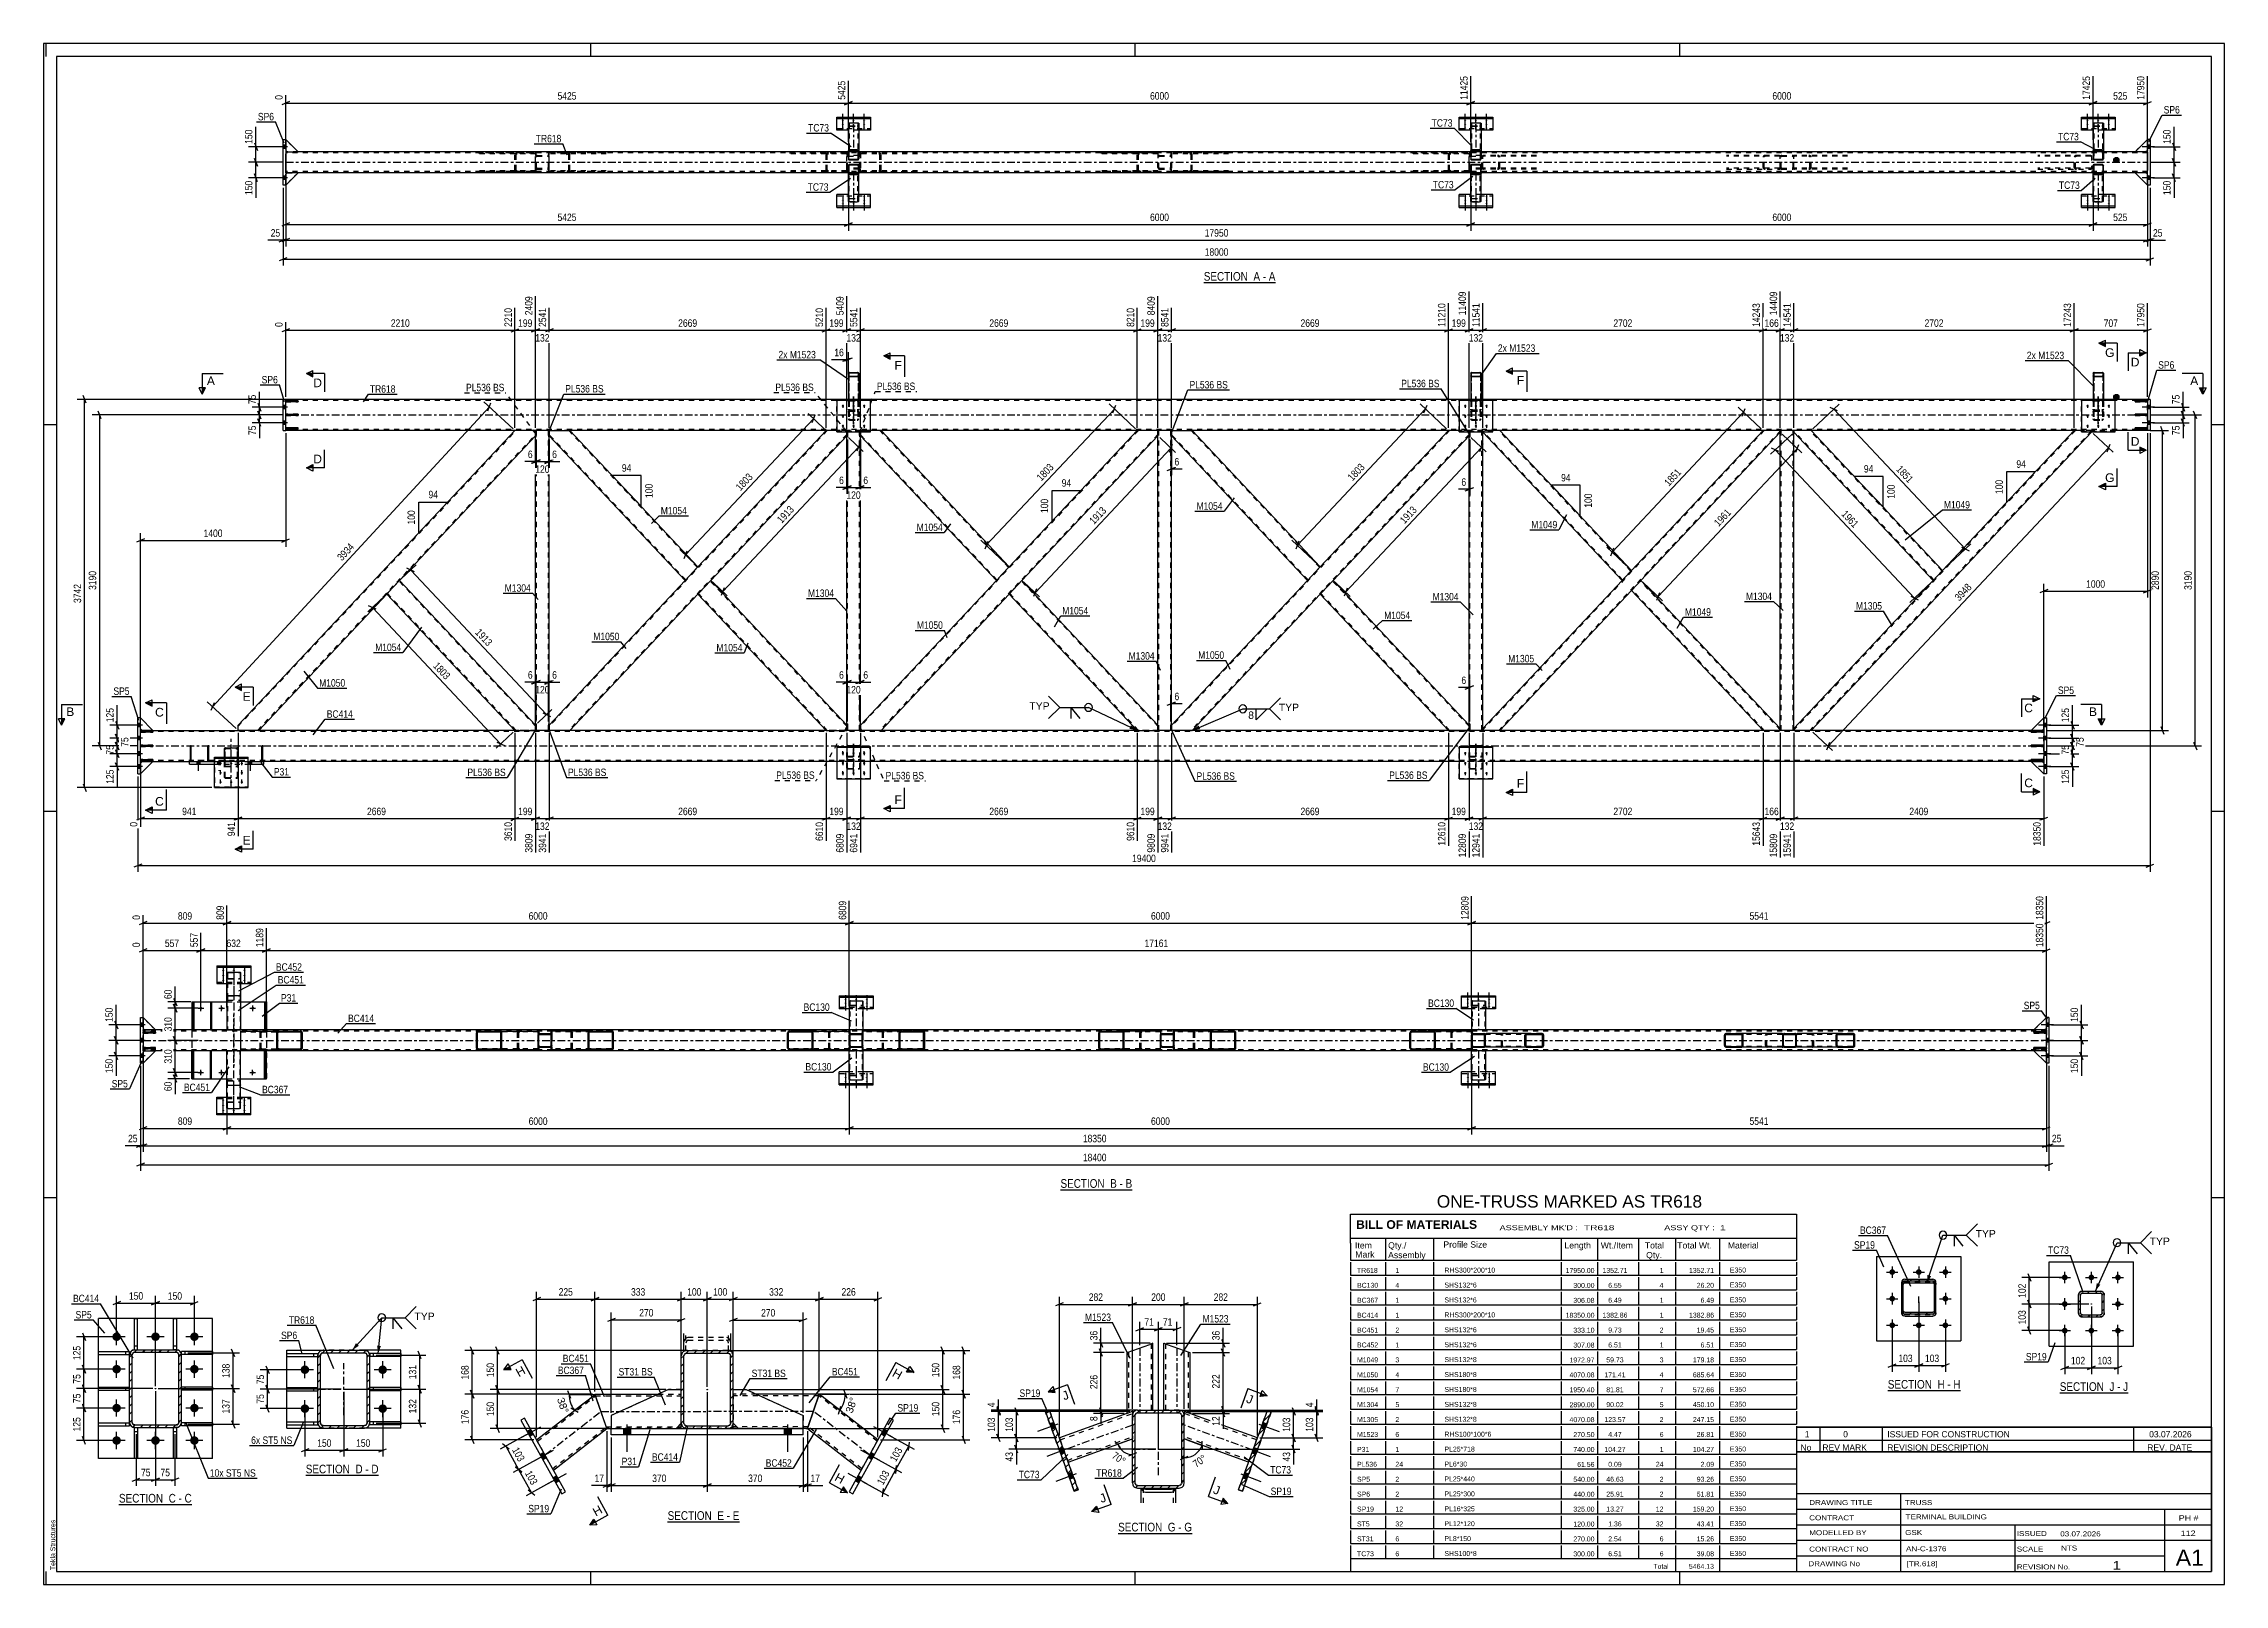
# Paper-space layout 'Layout1' of a CAD drawing. Header units: millimetres. Extents: x 0 to 841, y 0 to 594.
# The model-space entities are those that its viewports show. They can reach past a viewport. Long polylines and large blocks are cut down to what shows.
import ezdxf

# ---------------------------------------------------------------- set-up
doc = ezdxf.new("R2010")
doc.units = ezdxf.units.MM
doc.linetypes.add('DXK_LINE_DOT2', pattern=[3.9198, 1.9599, -1.9599])
doc.linetypes.add('DXK_LINE_DOT3', pattern=[5.9187, 2.979, -0.9799, 0.9799, -0.9799])
doc.layers.add('Viewport layer', color=7, linetype='Continuous', plot=False)
doc.styles.add('Arial', font='ARIAL.TTF', dxfattribs={"height": 0.2})
doc.styles.add('Arial Bold', font='ARIALBD.TTF', dxfattribs={"height": 0.2})
doc.styles.add('Arial Narrow', font='ARIALN.TTF', dxfattribs={"height": 0.2})

# ---------------------------------------------------------------- blocks, each defined once
blk = doc.blocks.new('Unknown-761544515-18 - 4533')
at = {"color": 6, "linetype": 'Continuous'}
blk.add_line((321.03, -431.19), (349.53, -431.19), dxfattribs=at)
at = {"color": 0, "linetype": 'Continuous'}
blk.add_wipeout([(339.14, -430.44), (339.14, -426.94), (321.03, -426.94), (321.03, -430.44)], dxfattribs=at)
blk.add_wipeout([(343.17, -430.44), (343.17, -426.94), (340.19, -426.94), (340.19, -430.44)], dxfattribs=at)
at = {"color": 7, "linetype": 'Continuous', "style": 'Arial Narrow'}
blk.add_text('SECTION ', height=3.34, dxfattribs=at).set_placement((321.03, -430.44))
at = {"color": 0, "linetype": 'Continuous'}
blk.add_wipeout([(345.5, -430.44), (345.5, -426.94), (344.22, -426.94), (344.22, -430.44)], dxfattribs=at)
blk.add_wipeout([(349.53, -430.44), (349.53, -426.94), (346.55, -426.94), (346.55, -430.44)], dxfattribs=at)
at = {"color": 7, "linetype": 'Continuous', "style": 'Arial Narrow'}
for s, p in [('G', (340.19, -430.44)), ('G', (346.55, -430.44)), ('-', (344.22, -430.44))]:
    blk.add_text(s, height=3.34, dxfattribs=at).set_placement(p)
blk = doc.blocks.new('Unknown-761544515-1135')
at = {"color": 5, "linetype": 'Continuous'}
for p, q in [((747.65, 143.15), (-93.35, 143.15)), ((-93.35, 143.15), (-93.35, -450.85)), ((-92.35, 138.15), (-92.35, 143.15)), ((117.65, 138.15), (117.65, 143.15)), ((327.65, 138.15), (327.65, 143.15)), ((537.65, 138.15), (537.65, 143.15)), ((747.65, -450.85), (747.65, 143.15)), ((742.65, 138.15), (-88.35, 138.15)), ((-88.35, 138.15), (-88.35, -445.85)), ((742.65, -445.85), (742.65, 138.15)), ((-88.35, -3.85), (-93.35, -3.85)), ((747.65, -3.85), (742.65, -3.85)), ((-88.35, -152.85), (-93.35, -152.85)), ((747.65, -152.85), (742.65, -152.85)), ((-88.35, -301.85), (-93.35, -301.85)), ((747.65, -301.85), (742.65, -301.85)), ((-93.35, -450.85), (747.65, -450.85)), ((-92.35, -450.85), (-92.35, -445.85)), ((-88.35, -445.85), (742.65, -445.85)), ((117.65, -450.85), (117.65, -445.85)), ((327.65, -450.85), (327.65, -445.85)), ((537.65, -450.85), (537.65, -445.85))]:
    blk.add_line(p, q, dxfattribs=at)
at = {"color": 174, "linetype": 'Continuous', "style": 'Arial'}
blk.add_text('Tekla Structures', height=1.9102, rotation=90, dxfattribs=at).set_placement((-88.85, -445.35))
blk = doc.blocks.new('Unknown-761544515-15957')
at = {"color": 7, "linetype": 'Continuous'}
for p, q in [((410.65, -308.1), (582.64, -308.1)), ((410.65, -319.35), (410.65, -308.1)), ((582.65, -308.1), (582.65, -319.35)), ((410.65, -317.35), (582.65, -317.35)), ((410.65, -319.35), (410.65, -324.35)), ((424.15, -317.35), (424.15, -325.85)), ((442.65, -317.35), (442.65, -325.85)), ((491.92, -317.35), (491.92, -325.85)), ((505.92, -317.35), (505.92, -325.85)), ((521.65, -317.35), (521.65, -325.85)), ((535.92, -317.35), (535.92, -325.85)), ((552.92, -317.35), (552.92, -325.85)), ((582.65, -319.35), (582.65, -325.85)), ((410.65, -324.35), (410.65, -325.85)), ((410.65, -325.85), (582.65, -325.85)), ((410.65, -326.62), (410.65, -331.6)), ((424.15, -326.62), (424.15, -331.6)), ((442.65, -326.62), (442.65, -331.6)), ((491.92, -326.62), (491.92, -331.6)), ((505.92, -326.62), (505.92, -331.6)), ((521.65, -326.62), (521.65, -331.6)), ((535.92, -326.62), (535.92, -331.6)), ((552.92, -326.62), (552.92, -331.6)), ((582.65, -326.62), (582.65, -331.6)), ((410.65, -331.6), (582.65, -331.6)), ((410.65, -332.37), (410.65, -337.35)), ((424.15, -332.37), (424.15, -337.35)), ((442.65, -332.37), (442.65, -337.35)), ((491.92, -332.37), (491.92, -337.35)), ((505.92, -332.37), (505.92, -337.35)), ((521.65, -332.37), (521.65, -337.35)), ((535.92, -332.37), (535.92, -337.35)), ((552.92, -332.37), (552.92, -337.35)), ((582.65, -332.37), (582.65, -337.35)), ((410.65, -337.35), (582.65, -337.35)), ((410.65, -338.12), (410.65, -343.1)), ((410.65, -343.1), (582.65, -343.1)), ((410.65, -343.87), (410.65, -348.85)), ((424.15, -338.12), (424.15, -343.1)), ((424.15, -343.87), (424.15, -348.85)), ((442.65, -338.12), (442.65, -343.1)), ((442.65, -343.87), (442.65, -348.85)), ((491.92, -338.12), (491.92, -343.1)), ((491.92, -343.87), (491.92, -348.85)), ((505.92, -338.12), (505.92, -343.1)), ((505.92, -343.87), (505.92, -348.85)), ((521.65, -338.12), (521.65, -343.1)), ((521.65, -343.87), (521.65, -348.85)), ((535.92, -338.12), (535.92, -343.1)), ((535.92, -343.87), (535.92, -348.85)), ((552.92, -338.12), (552.92, -343.1)), ((552.92, -343.87), (552.92, -348.85)), ((582.65, -338.12), (582.65, -343.1)), ((582.65, -343.87), (582.65, -348.85)), ((410.65, -348.85), (582.65, -348.85)), ((410.65, -349.62), (410.65, -354.6)), ((424.15, -349.62), (424.15, -354.6)), ((442.65, -349.62), (442.65, -354.6)), ((491.92, -349.62), (491.92, -354.6)), ((505.92, -349.62), (505.92, -354.6)), ((521.65, -349.62), (521.65, -354.6)), ((535.92, -349.62), (535.92, -354.6)), ((552.92, -349.62), (552.92, -354.6)), ((582.65, -349.62), (582.65, -354.6)), ((410.65, -354.6), (582.65, -354.6)), ((410.65, -355.37), (410.65, -360.35)), ((410.65, -360.35), (582.65, -360.35)), ((410.65, -361.12), (410.65, -366.1)), ((424.15, -355.37), (424.15, -360.35)), ((424.15, -361.12), (424.15, -366.1)), ((442.65, -355.37), (442.65, -360.35)), ((442.65, -361.12), (442.65, -366.1)), ((491.92, -355.37), (491.92, -360.35)), ((491.92, -361.12), (491.92, -366.1)), ((505.92, -355.37), (505.92, -360.35)), ((505.92, -361.12), (505.92, -366.1)), ((521.65, -355.37), (521.65, -360.35)), ((521.65, -361.12), (521.65, -366.1)), ((535.92, -355.37), (535.92, -360.35)), ((535.92, -361.12), (535.92, -366.1)), ((552.92, -355.37), (552.92, -360.35)), ((552.92, -361.12), (552.92, -366.1)), ((582.65, -355.37), (582.65, -360.35)), ((582.65, -361.12), (582.65, -366.1)), ((410.65, -366.1), (582.65, -366.1)), ((410.65, -366.87), (410.65, -371.85)), ((424.15, -366.87), (424.15, -371.85)), ((442.65, -366.87), (442.65, -371.85)), ((491.92, -366.87), (491.92, -371.85)), ((505.92, -366.87), (505.92, -371.85)), ((521.65, -366.87), (521.65, -371.85)), ((535.92, -366.87), (535.92, -371.85)), ((552.92, -366.87), (552.92, -371.85)), ((582.65, -366.87), (582.65, -371.85)), ((410.65, -371.85), (582.65, -371.85)), ((410.65, -372.62), (410.65, -377.6)), ((410.65, -377.6), (582.65, -377.6)), ((410.65, -378.37), (410.65, -383.35)), ((424.15, -372.62), (424.15, -377.6)), ((424.15, -378.37), (424.15, -383.35)), ((442.65, -372.62), (442.65, -377.6)), ((442.65, -378.37), (442.65, -383.35)), ((491.92, -372.62), (491.92, -377.6)), ((491.92, -378.37), (491.92, -383.35)), ((505.92, -372.62), (505.92, -377.6)), ((505.92, -378.37), (505.92, -383.35)), ((521.65, -372.62), (521.65, -377.6)), ((521.65, -378.37), (521.65, -383.35)), ((535.92, -372.62), (535.92, -377.6)), ((535.92, -378.37), (535.92, -383.35)), ((552.92, -372.62), (552.92, -377.6)), ((552.92, -378.37), (552.92, -383.35)), ((582.65, -372.62), (582.65, -377.6)), ((582.65, -378.37), (582.65, -383.35)), ((410.65, -383.35), (582.65, -383.35)), ((410.65, -384.12), (410.65, -389.1)), ((424.15, -384.12), (424.15, -389.1)), ((442.65, -384.12), (442.65, -389.1)), ((491.92, -384.12), (491.92, -389.1)), ((505.92, -384.12), (505.92, -389.1)), ((521.65, -384.12), (521.65, -389.1)), ((535.92, -384.12), (535.92, -389.1)), ((552.92, -384.12), (552.92, -389.1)), ((582.65, -384.12), (582.65, -389.1)), ((410.65, -389.1), (582.65, -389.1)), ((410.65, -389.87), (410.65, -394.85)), ((410.65, -394.85), (582.65, -394.85)), ((424.15, -389.87), (424.15, -394.85)), ((442.65, -389.87), (442.65, -394.85)), ((491.92, -389.87), (491.92, -394.85)), ((505.92, -389.87), (505.92, -394.85)), ((521.65, -389.87), (521.65, -394.85)), ((535.92, -389.87), (535.92, -394.85)), ((552.92, -389.87), (552.92, -394.85)), ((582.65, -389.87), (582.65, -394.85)), ((410.65, -395.62), (410.65, -400.6)), ((410.65, -400.6), (582.65, -400.6)), ((410.65, -401.37), (410.65, -406.35)), ((424.15, -395.62), (424.15, -400.6)), ((424.15, -401.37), (424.15, -406.35)), ((442.65, -395.62), (442.65, -400.6)), ((442.65, -401.37), (442.65, -406.35)), ((491.92, -395.62), (491.92, -400.6)), ((491.92, -401.37), (491.92, -406.35)), ((505.92, -395.62), (505.92, -400.6)), ((505.92, -401.37), (505.92, -406.35)), ((521.65, -395.62), (521.65, -400.6)), ((521.65, -401.37), (521.65, -406.35)), ((535.92, -395.62), (535.92, -400.6)), ((535.92, -401.37), (535.92, -406.35)), ((552.92, -395.62), (552.92, -400.6)), ((552.92, -401.37), (552.92, -406.35)), ((582.65, -395.62), (582.65, -400.6)), ((582.65, -401.37), (582.65, -406.35)), ((410.65, -406.35), (582.65, -406.35)), ((410.65, -407.12), (410.65, -412.1)), ((424.15, -407.12), (424.15, -412.1)), ((442.65, -407.12), (442.65, -412.1)), ((491.92, -407.12), (491.92, -412.1)), ((505.92, -407.12), (505.92, -412.1)), ((521.65, -407.12), (521.65, -412.1)), ((535.92, -407.12), (535.92, -412.1)), ((552.92, -407.12), (552.92, -412.1)), ((582.65, -407.12), (582.65, -412.1)), ((410.65, -412.1), (582.65, -412.1)), ((410.65, -412.87), (410.65, -417.85)), ((410.65, -417.85), (582.65, -417.85)), ((410.65, -418.62), (410.65, -423.6)), ((424.15, -412.87), (424.15, -417.85)), ((424.15, -418.62), (424.15, -423.6)), ((442.65, -412.87), (442.65, -417.85)), ((442.65, -418.62), (442.65, -423.6)), ((491.92, -412.87), (491.92, -417.85)), ((491.92, -418.62), (491.92, -423.6)), ((505.92, -412.87), (505.92, -417.85)), ((505.92, -418.62), (505.92, -423.6)), ((521.65, -412.87), (521.65, -417.85)), ((521.65, -418.62), (521.65, -423.6)), ((535.92, -412.87), (535.92, -417.85)), ((535.92, -418.62), (535.92, -423.6)), ((552.92, -412.87), (552.92, -417.85)), ((552.92, -418.62), (552.92, -423.6)), ((582.65, -412.87), (582.65, -417.85)), ((582.65, -418.62), (582.65, -423.6)), ((410.65, -423.6), (582.65, -423.6)), ((410.65, -424.37), (410.65, -429.35)), ((424.15, -424.37), (424.15, -429.35)), ((442.65, -424.37), (442.65, -429.35)), ((491.92, -424.37), (491.92, -429.35)), ((505.92, -424.37), (505.92, -429.35)), ((521.65, -424.37), (521.65, -429.35)), ((535.92, -424.37), (535.92, -429.35)), ((552.92, -424.37), (552.92, -429.35)), ((582.65, -424.37), (582.65, -429.35)), ((410.65, -429.35), (582.65, -429.35)), ((410.65, -430.12), (410.65, -435.1)), ((410.65, -435.1), (582.65, -435.1)), ((410.65, -435.87), (410.65, -440.85)), ((424.15, -430.12), (424.15, -435.1)), ((424.15, -435.87), (424.15, -440.85)), ((442.65, -430.12), (442.65, -435.1)), ((442.65, -435.87), (442.65, -440.85)), ((491.92, -430.12), (491.92, -435.1)), ((491.92, -435.87), (491.92, -440.85)), ((505.92, -430.12), (505.92, -435.1)), ((505.92, -435.87), (505.92, -440.85)), ((521.65, -430.12), (521.65, -435.1)), ((521.65, -435.87), (521.65, -440.85)), ((535.92, -430.12), (535.92, -435.1)), ((535.92, -435.87), (535.92, -440.85)), ((552.92, -430.12), (552.92, -435.1)), ((552.92, -435.87), (552.92, -440.85)), ((582.65, -430.12), (582.65, -435.1)), ((582.65, -435.87), (582.65, -440.85)), ((410.65, -440.85), (582.65, -440.85)), ((410.65, -440.85), (582.65, -440.85)), ((410.65, -440.85), (410.65, -445.85)), ((535.92, -440.85), (535.92, -445.85)), ((552.92, -440.85), (552.92, -445.85)), ((582.65, -440.85), (582.65, -445.85)), ((410.65, -445.85), (582.65, -445.85))]:
    blk.add_line(p, q, dxfattribs=at)
at = {"color": 7}
for s, height, style, p in [('BILL OF MATERIALS', 3.3405, 'Arial Bold', (412.8, -313.79)), ('Profile Size', 2.3877, 'Arial', (446.46, -321.02)), ('Mark', 2.388, 'Arial', (412.48, -324.85))]:
    blk.add_text(s, height=height, dxfattribs=dict(at, style=style)).set_placement(p)
at = {"color": 7, "linetype": 'Continuous'}
for s, height, style, p in [('Item', 2.388, 'Arial', (412.39, -321.35)), ('Qty./', 2.388, 'Arial', (425.15, -321.35)), ('Length', 2.388, 'Arial', (493.15, -321.35)), ('Wt./Item', 2.388, 'Arial', (507.15, -321.35)), ('Total', 2.388, 'Arial', (524.15, -321.35)), ('Total Wt.', 2.388, 'Arial', (536.65, -321.35)), ('Material', 2.388, 'Arial', (556.15, -321.35)), ('Assembly', 2.388, 'Arial', (425.15, -325.08)), ('Qty.', 2.388, 'Arial', (524.65, -325.08)), ('TR618', 1.91, 'Arial', (413.15, -330.76)), ('BC130', 1.91, 'Arial', (413.15, -336.51)), ('4', 1.91, 'Arial', (427.96, -336.51)), ('1', 1.91, 'Arial', (427.96, -330.76)), ('SHS132*6', 1.91, 'Arial', (446.86, -336.41)), ('RHS300*200*10', 1.9102, 'Arial', (446.86, -330.66)), ('17950.00', 1.91, 'Arial', (493.61, -330.8)), ('300.00', 1.91, 'Arial', (496.58, -336.55)), ('1352.71', 1.91, 'Arial', (507.81, -330.76)), ('6.55', 1.91, 'Arial', (510.03, -336.51)), ('4', 1.91, 'Arial', (529.87, -336.51)), ('1', 1.91, 'Arial', (529.87, -330.76)), ('1352.71', 1.91, 'Arial', (541.2, -330.76)), ('26.20', 1.91, 'Arial', (544.16, -336.51)), ('E350', 1.91, 'Arial', (556.96, -330.62)), ('E350', 1.91, 'Arial', (556.96, -336.37)), ('BC367', 1.91, 'Arial', (413.15, -342.26)), ('1', 1.91, 'Arial', (427.96, -342.26)), ('SHS132*6', 1.91, 'Arial', (446.86, -342.16)), ('306.08', 1.91, 'Arial', (496.58, -342.3)), ('6.49', 1.91, 'Arial', (510.03, -342.26)), ('1', 1.91, 'Arial', (529.87, -342.26)), ('6.49', 1.91, 'Arial', (545.65, -342.26)), ('E350', 1.91, 'Arial', (556.96, -342.12)), ('BC414', 1.91, 'Arial', (413.15, -348.01)), ('BC451', 1.91, 'Arial', (413.15, -353.76)), ('2', 1.91, 'Arial', (427.96, -353.76)), ('1', 1.91, 'Arial', (427.96, -348.01)), ('SHS132*6', 1.91, 'Arial', (446.86, -353.66)), ('RHS300*200*10', 1.9102, 'Arial', (446.86, -347.91)), ('18350.00', 1.91, 'Arial', (493.61, -348.05)), ('333.10', 1.91, 'Arial', (496.58, -353.8)), ('1382.86', 1.91, 'Arial', (507.81, -348.01)), ('9.73', 1.91, 'Arial', (510.03, -353.76)), ('2', 1.91, 'Arial', (529.87, -353.76)), ('1', 1.91, 'Arial', (529.87, -348.01)), ('1382.86', 1.91, 'Arial', (541.2, -348.01)), ('19.45', 1.91, 'Arial', (544.16, -353.76)), ('E350', 1.91, 'Arial', (556.96, -347.87)), ('E350', 1.91, 'Arial', (556.96, -353.62)), ('BC452', 1.91, 'Arial', (413.15, -359.51)), ('1', 1.91, 'Arial', (427.96, -359.51)), ('SHS132*6', 1.91, 'Arial', (446.86, -359.41)), ('307.08', 1.91, 'Arial', (496.58, -359.55)), ('6.51', 1.91, 'Arial', (510.03, -359.51)), ('1', 1.91, 'Arial', (529.87, -359.51)), ('6.51', 1.91, 'Arial', (545.65, -359.51)), ('E350', 1.91, 'Arial', (556.96, -359.37)), ('M1049', 1.91, 'Arial', (413.15, -365.26)), ('M1050', 1.91, 'Arial', (413.15, -371.01)), ('4', 1.91, 'Arial', (427.96, -371.01)), ('3', 1.91, 'Arial', (427.96, -365.26)), ('SHS132*8', 1.91, 'Arial', (446.86, -365.16)), ('SHS180*8', 1.91, 'Arial', (446.86, -370.91)), ('4070.08', 1.91, 'Arial', (495.1, -371.05)), ('1972.97', 1.91, 'Arial', (495.1, -365.3)), ('171.41', 1.91, 'Arial', (508.55, -371.01)), ('59.73', 1.91, 'Arial', (509.29, -365.26)), ('4', 1.91, 'Arial', (529.87, -371.01)), ('3', 1.91, 'Arial', (529.87, -365.26)), ('685.64', 1.91, 'Arial', (542.68, -371.01)), ('179.18', 1.91, 'Arial', (542.68, -365.26)), ('E350', 1.91, 'Arial', (556.96, -365.12)), ('E350', 1.91, 'Arial', (556.96, -370.87)), ('M1054', 1.91, 'Arial', (413.15, -376.76)), ('7', 1.91, 'Arial', (427.96, -376.76)), ('SHS180*8', 1.91, 'Arial', (446.86, -376.66)), ('1950.40', 1.91, 'Arial', (495.1, -376.8)), ('81.81', 1.91, 'Arial', (509.29, -376.76)), ('7', 1.91, 'Arial', (529.87, -376.76)), ('572.66', 1.91, 'Arial', (542.68, -376.76)), ('E350', 1.91, 'Arial', (556.96, -376.62)), ('M1304', 1.91, 'Arial', (413.15, -382.51)), ('M1305', 1.91, 'Arial', (413.15, -388.26)), ('5', 1.91, 'Arial', (427.96, -382.51)), ('2', 1.91, 'Arial', (427.96, -388.26)), ('SHS132*8', 1.91, 'Arial', (446.86, -382.41)), ('SHS132*8', 1.91, 'Arial', (446.86, -388.16)), ('4070.08', 1.91, 'Arial', (495.1, -388.3)), ('2890.00', 1.91, 'Arial', (495.1, -382.55)), ('123.57', 1.91, 'Arial', (508.55, -388.26)), ('90.02', 1.91, 'Arial', (509.29, -382.51)), ('5', 1.91, 'Arial', (529.87, -382.51)), ('2', 1.91, 'Arial', (529.87, -388.26)), ('450.10', 1.91, 'Arial', (542.68, -382.51)), ('247.15', 1.91, 'Arial', (542.68, -388.26)), ('E350', 1.91, 'Arial', (556.96, -382.37)), ('E350', 1.91, 'Arial', (556.96, -388.12)), ('M1523', 1.91, 'Arial', (413.15, -394.01)), ('6', 1.91, 'Arial', (427.96, -394.01)), ('RHS100*100*6', 1.9102, 'Arial', (446.86, -393.91)), ('270.50', 1.91, 'Arial', (496.58, -394.05)), ('4.47', 1.91, 'Arial', (510.03, -394.01)), ('6', 1.91, 'Arial', (529.87, -394.01)), ('26.81', 1.91, 'Arial', (544.16, -394.01)), ('E350', 1.91, 'Arial', (556.96, -393.87)), ('P31', 1.91, 'Arial', (413.15, -399.76)), ('PL536', 1.91, 'Arial', (413.15, -405.51)), ('24', 1.91, 'Arial', (427.96, -405.51)), ('1', 1.91, 'Arial', (427.96, -399.76)), ('PL25*718', 1.91, 'Arial', (446.86, -399.66)), ('PL6*30', 1.91, 'Arial', (446.86, -405.41)), ('740.00', 1.91, 'Arial', (496.58, -399.8)), ('61.56', 1.91, 'Arial', (498.06, -405.55)), ('104.27', 1.91, 'Arial', (508.55, -399.76)), ('0.09', 1.91, 'Arial', (510.03, -405.51)), ('24', 1.91, 'Arial', (528.38, -405.51)), ('1', 1.91, 'Arial', (529.87, -399.76)), ('104.27', 1.91, 'Arial', (542.68, -399.76)), ('2.09', 1.91, 'Arial', (545.65, -405.51)), ('E350', 1.91, 'Arial', (556.96, -399.62)), ('E350', 1.91, 'Arial', (556.96, -405.37)), ('SP5', 1.91, 'Arial', (413.15, -411.26)), ('2', 1.91, 'Arial', (427.96, -411.26)), ('PL25*440', 1.91, 'Arial', (446.86, -411.16)), ('540.00', 1.91, 'Arial', (496.58, -411.3)), ('46.63', 1.91, 'Arial', (509.29, -411.26)), ('2', 1.91, 'Arial', (529.87, -411.26)), ('93.26', 1.91, 'Arial', (544.16, -411.26)), ('E350', 1.91, 'Arial', (556.96, -411.12)), ('SP6', 1.91, 'Arial', (413.15, -417.01)), ('2', 1.91, 'Arial', (427.96, -417.01)), ('PL25*300', 1.91, 'Arial', (446.86, -416.91)), ('440.00', 1.91, 'Arial', (496.58, -417.05)), ('25.91', 1.91, 'Arial', (509.29, -417.01)), ('2', 1.91, 'Arial', (529.87, -417.01)), ('51.81', 1.91, 'Arial', (544.16, -417.01)), ('E350', 1.91, 'Arial', (556.96, -416.87)), ('SP19', 1.91, 'Arial', (413.15, -422.76)), ('ST5', 1.91, 'Arial', (413.15, -428.51)), ('32', 1.91, 'Arial', (427.96, -428.51)), ('12', 1.91, 'Arial', (427.96, -422.76)), ('PL16*325', 1.91, 'Arial', (446.86, -422.66)), ('PL12*120', 1.91, 'Arial', (446.86, -428.41)), ('325.00', 1.91, 'Arial', (496.58, -422.8)), ('120.00', 1.91, 'Arial', (496.58, -428.55)), ('13.27', 1.91, 'Arial', (509.29, -422.76)), ('1.36', 1.91, 'Arial', (510.03, -428.51)), ('32', 1.91, 'Arial', (528.38, -428.51)), ('12', 1.91, 'Arial', (528.38, -422.76)), ('159.20', 1.91, 'Arial', (542.68, -422.76)), ('43.41', 1.91, 'Arial', (544.16, -428.51)), ('E350', 1.91, 'Arial', (556.96, -422.62)), ('E350', 1.91, 'Arial', (556.96, -428.37)), ('ST31', 1.91, 'Arial', (413.15, -434.26)), ('6', 1.91, 'Arial', (427.96, -434.26)), ('PL8*150', 1.91, 'Arial', (446.86, -434.16)), ('270.00', 1.91, 'Arial', (496.58, -434.3)), ('2.54', 1.91, 'Arial', (510.03, -434.26)), ('6', 1.91, 'Arial', (529.87, -434.26)), ('15.26', 1.91, 'Arial', (544.16, -434.26)), ('E350', 1.91, 'Arial', (556.96, -434.12)), ('TC73', 1.91, 'Arial', (413.15, -440.01)), ('6', 1.91, 'Arial', (427.96, -440.01)), ('SHS100*8', 1.91, 'Arial', (446.86, -439.91)), ('300.00', 1.91, 'Arial', (496.58, -440.05)), ('6.51', 1.91, 'Arial', (510.03, -440.01)), ('Total', 1.909, 'Arial Narrow', (527.48, -444.85)), ('6', 1.91, 'Arial', (529.87, -440.01)), ('5464.13', 1.91, 'Arial', (541.16, -444.85)), ('39.08', 1.91, 'Arial', (544.16, -440.01)), ('E350', 1.91, 'Arial', (556.96, -439.87))]:
    blk.add_text(s, height=height, dxfattribs=dict(at, style=style)).set_placement(p)
at = {"color": 7, "linetype": 'Continuous', "style": 'Arial Narrow'}
for s, height, width, p in [("ASSEMBLY MK'D :", 1.9089, 1.6, (468.15, -314.3)), ('TR618', 1.909, 1.794707, (500.65, -314.3)), ('ASSY QTY :', 1.909, 1.6, (531.65, -314.3)), ('1', 1.91, 1.794707, (553.15, -314.3))]:
    blk.add_text(s, height=height, dxfattribs=dict(at, width=width)).set_placement(p)
blk = doc.blocks.new('Unknown-761544515-15958')
at = {"color": 2, "linetype": 'Continuous'}
blk.add_line((436.65, -308.1), (554.15, -308.1), dxfattribs=at)
at = {"color": 7, "style": 'Arial'}
blk.add_text('ONE-TRUSS MARKED AS TR618', height=4.7754, dxfattribs=at).set_placement((443.91, -305.6))
blk = doc.blocks.new('Unknown-761544515-15959')
at = {"color": 7, "linetype": 'Continuous'}
for p, q in [((582.65, -399.8), (582.65, -445.85)), ((582.65, -399.8), (742.65, -399.8)), ((742.65, -399.85), (742.65, -445.85)), ((582.65, -415.85), (742.65, -415.85)), ((622.79, -415.85), (622.79, -445.85)), ((582.65, -421.85), (742.65, -421.85)), ((582.65, -427.85), (742.65, -427.85)), ((666.79, -427.85), (666.79, -445.85)), ((724.65, -445.8), (724.65, -421.8)), ((582.65, -433.85), (742.65, -433.85)), ((582.65, -439.85), (724.65, -439.85)), ((582.65, -445.85), (742.65, -445.85))]:
    blk.add_line(p, q, dxfattribs=at)
at = {"color": 7, "style": 'Arial Narrow'}
for s, height, width, p in [('DRAWING TITLE', 1.9089, 1.425378, (587.53, -420.25)), ('TRUSS', 1.909, 1.425378, (624.45, -420.27)), ('CONTRACT', 1.909, 1.425378, (587.53, -426.14)), ('TERMINAL BUILDING', 1.9089, 1.425378, (624.71, -425.78)), ('CONTRACT NO', 1.9089, 1.425378, (587.53, -438.2)), ('MODELLED BY', 1.9089, 1.425378, (587.53, -431.87)), ('GSK', 1.909, 1.425378, (624.53, -431.81)), ('AN-C-1376', 1.909, 1.425378, (624.87, -438.08)), ('SCALE', 1.909, 1.425378, (667.59, -438.2)), ('ISSUED', 1.909, 1.425378, (667.59, -432.21)), ('03.07.2026', 1.909, 1.425378, (684.34, -432.33)), ('DRAWING No', 1.909, 1.425378, (587.21, -443.85)), ('[TR.618]', 1.909, 1.425378, (625.11, -443.86)), ('REVISION No.', 1.9089, 1.425378, (667.59, -445.08)), ('1', 3.34, 1.5, (704.56, -445.18)), ('A1', 6.204, 1.25, (728.89, -443.65))]:
    blk.add_text(s, height=height, dxfattribs=dict(at, width=width)).set_placement(p)
at = {"color": 7, "linetype": 'Continuous', "style": 'Arial Narrow'}
for s, height, width, p in [('PH #', 2.1, 1.42538, (730.05, -426.3)), ('NTS', 1.909, 1.425378, (684.65, -437.8)), ('112', 2.1, 1.42538, (730.84, -432.2))]:
    blk.add_text(s, height=height, dxfattribs=dict(at, width=width)).set_placement(p)
blk = doc.blocks.new('Unknown-761544515-15960')
at = {"color": 7, "linetype": 'Continuous'}
for p, q in [((582.65, -390.3), (742.65, -390.3)), ((742.65, -390.3), (582.65, -390.3)), ((582.65, -390.3), (582.65, -395.3)), ((591.65, -390.3), (591.65, -395.3)), ((615.65, -390.3), (615.65, -395.3)), ((712.65, -390.3), (712.65, -395.3)), ((742.65, -390.3), (742.65, -395.3)), ((582.65, -395.3), (742.65, -395.3)), ((582.65, -395.3), (582.65, -399.8)), ((582.65, -395.3), (742.65, -395.3)), ((742.65, -399.8), (582.65, -399.8)), ((591.65, -395.3), (591.65, -399.8)), ((615.65, -395.3), (615.65, -399.8)), ((712.65, -395.3), (712.65, -399.8)), ((742.65, -395.3), (742.65, -399.8))]:
    blk.add_line(p, q, dxfattribs=at)
at = {"color": 7, "linetype": 'Continuous', "style": 'Arial Narrow'}
for s, height, width, p in [('1', 2.39, 1.196471, (585.81, -394.16)), ('0', 2.39, 1.196471, (600.65, -394.16)), ('ISSUED FOR CONSTRUCTION', 2.3861, 1.196471, (617.65, -394.16)), ('03.07.2026', 2.386, 1.196471, (718.65, -394.16)), ('No', 2.386, 1.2, (584.19, -399.3)), ('REV MARK', 2.386, 1.2, (592.65, -399.3)), ('REVISION DESCRIPTION', 2.3861, 1.2, (617.65, -399.3)), ('REV. DATE', 2.386, 1.2, (717.93, -399.3))]:
    blk.add_text(s, height=height, dxfattribs=dict(at, width=width)).set_placement(p)
blk = doc.blocks.new('Unknown-761544515-12 - 3034')
at = {"color": 6, "linetype": 'Continuous'}
blk.add_line((354.05, 51), (381.7, 51), dxfattribs=at)
at = {"color": 0, "linetype": 'Continuous'}
blk.add_wipeout([(372.16, 51.75), (372.16, 55.25), (354.05, 55.25), (354.05, 51.75)], dxfattribs=at)
blk.add_wipeout([(375.77, 51.75), (375.77, 55.25), (373.21, 55.25), (373.21, 51.75)], dxfattribs=at)
at = {"color": 7, "linetype": 'Continuous', "style": 'Arial Narrow'}
blk.add_text('SECTION ', height=3.34, dxfattribs=at).set_placement((354.05, 51.75))
at = {"color": 0, "linetype": 'Continuous'}
blk.add_wipeout([(378.09, 51.75), (378.09, 55.25), (376.82, 55.25), (376.82, 51.75)], dxfattribs=at)
blk.add_wipeout([(381.7, 51.75), (381.7, 55.25), (379.14, 55.25), (379.14, 51.75)], dxfattribs=at)
at = {"color": 7, "linetype": 'Continuous', "style": 'Arial Narrow'}
for s, p in [('A', (373.21, 51.75)), ('-', (376.82, 51.75)), ('A', (379.14, 51.75))]:
    blk.add_text(s, height=3.34, dxfattribs=at).set_placement(p)
blk = doc.blocks.new('Unknown-761544515-13 - 2218')
at = {"color": 6, "linetype": 'Continuous'}
blk.add_line((298.8, -298.71), (326.45, -298.71), dxfattribs=at)
at = {"color": 0, "linetype": 'Continuous'}
blk.add_wipeout([(316.91, -297.96), (316.91, -294.46), (298.8, -294.46), (298.8, -297.96)], dxfattribs=at)
blk.add_wipeout([(320.52, -297.96), (320.52, -294.46), (317.96, -294.46), (317.96, -297.96)], dxfattribs=at)
at = {"color": 7, "linetype": 'Continuous', "style": 'Arial Narrow'}
blk.add_text('SECTION ', height=3.34, dxfattribs=at).set_placement((298.8, -297.96))
at = {"color": 0, "linetype": 'Continuous'}
blk.add_wipeout([(322.84, -297.96), (322.84, -294.46), (321.57, -294.46), (321.57, -297.96)], dxfattribs=at)
blk.add_wipeout([(326.45, -297.96), (326.45, -294.46), (323.89, -294.46), (323.89, -297.96)], dxfattribs=at)
at = {"color": 7, "linetype": 'Continuous', "style": 'Arial Narrow'}
for s, p in [('B', (317.96, -297.96)), ('-', (321.57, -297.96)), ('B', (323.89, -297.96))]:
    blk.add_text(s, height=3.34, dxfattribs=at).set_placement(p)
blk = doc.blocks.new('Unknown-761544515-14 - 4210')
at = {"color": 6, "linetype": 'Continuous'}
blk.add_line((-64.28, -420.06), (-36.21, -420.06), dxfattribs=at)
at = {"color": 0, "linetype": 'Continuous'}
blk.add_wipeout([(-46.17, -419.31), (-46.17, -415.81), (-64.28, -415.81), (-64.28, -419.31)], dxfattribs=at)
blk.add_wipeout([(-42.36, -419.31), (-42.36, -415.81), (-45.12, -415.81), (-45.12, -419.31)], dxfattribs=at)
at = {"color": 7, "linetype": 'Continuous', "style": 'Arial Narrow'}
blk.add_text('SECTION ', height=3.34, dxfattribs=at).set_placement((-64.28, -419.31))
at = {"color": 0, "linetype": 'Continuous'}
blk.add_wipeout([(-40.03, -419.31), (-40.03, -415.81), (-41.31, -415.81), (-41.31, -419.31)], dxfattribs=at)
blk.add_wipeout([(-36.21, -419.31), (-36.21, -415.81), (-38.98, -415.81), (-38.98, -419.31)], dxfattribs=at)
at = {"color": 7, "linetype": 'Continuous', "style": 'Arial Narrow'}
for s, p in [('C', (-45.12, -419.31)), ('-', (-41.31, -419.31)), ('C', (-38.98, -419.31))]:
    blk.add_text(s, height=3.34, dxfattribs=at).set_placement(p)
blk = doc.blocks.new('Unknown-761544515-15 - 15535')
at = {"color": 6, "linetype": 'Continuous'}
blk.add_line((684.16, -377.02), (710.53, -377.02), dxfattribs=at)
at = {"color": 0, "linetype": 'Continuous'}
blk.add_wipeout([(702.27, -376.27), (702.27, -372.77), (684.16, -372.77), (684.16, -376.27)], dxfattribs=at)
blk.add_wipeout([(705.23, -376.27), (705.23, -372.77), (703.32, -372.77), (703.32, -376.27)], dxfattribs=at)
at = {"color": 7, "linetype": 'Continuous', "style": 'Arial Narrow'}
blk.add_text('SECTION ', height=3.34, dxfattribs=at).set_placement((684.16, -376.27))
at = {"color": 0, "linetype": 'Continuous'}
blk.add_wipeout([(707.56, -376.27), (707.56, -372.77), (706.28, -372.77), (706.28, -376.27)], dxfattribs=at)
blk.add_wipeout([(710.53, -376.27), (710.53, -372.77), (708.61, -372.77), (708.61, -376.27)], dxfattribs=at)
at = {"color": 7, "linetype": 'Continuous', "style": 'Arial Narrow'}
for s, p in [('J', (703.32, -376.27)), ('-', (706.28, -376.27)), ('J', (708.61, -376.27))]:
    blk.add_text(s, height=3.34, dxfattribs=at).set_placement(p)
blk = doc.blocks.new('Unknown-761544515-16 - 1614')
at = {"color": 6, "linetype": 'Continuous'}
blk.add_line((617.84, -376.14), (645.91, -376.14), dxfattribs=at)
at = {"color": 0, "linetype": 'Continuous'}
blk.add_wipeout([(635.95, -375.39), (635.95, -371.89), (617.84, -371.89), (617.84, -375.39)], dxfattribs=at)
blk.add_wipeout([(639.77, -375.39), (639.77, -371.89), (637, -371.89), (637, -375.39)], dxfattribs=at)
at = {"color": 7, "linetype": 'Continuous', "style": 'Arial Narrow'}
blk.add_text('SECTION ', height=3.34, dxfattribs=at).set_placement((617.84, -375.39))
at = {"color": 0, "linetype": 'Continuous'}
blk.add_wipeout([(642.09, -375.39), (642.09, -371.89), (640.82, -371.89), (640.82, -375.39)], dxfattribs=at)
blk.add_wipeout([(645.91, -375.39), (645.91, -371.89), (643.14, -371.89), (643.14, -375.39)], dxfattribs=at)
at = {"color": 7, "linetype": 'Continuous', "style": 'Arial Narrow'}
for s, p in [('H', (637, -375.39)), ('-', (640.82, -375.39)), ('H', (643.14, -375.39))]:
    blk.add_text(s, height=3.34, dxfattribs=at).set_placement(p)
blk = doc.blocks.new('Unknown-761544515-17 - 1823')
at = {"color": 6, "linetype": 'Continuous'}
blk.add_line((7.74, -408.8), (35.81, -408.8), dxfattribs=at)
at = {"color": 0, "linetype": 'Continuous'}
blk.add_wipeout([(25.85, -408.05), (25.85, -404.55), (7.74, -404.55), (7.74, -408.05)], dxfattribs=at)
blk.add_wipeout([(29.66, -408.05), (29.66, -404.55), (26.9, -404.55), (26.9, -408.05)], dxfattribs=at)
at = {"color": 7, "linetype": 'Continuous', "style": 'Arial Narrow'}
blk.add_text('SECTION ', height=3.34, dxfattribs=at).set_placement((7.74, -408.05))
at = {"color": 0, "linetype": 'Continuous'}
blk.add_wipeout([(31.99, -408.05), (31.99, -404.55), (30.71, -404.55), (30.71, -408.05)], dxfattribs=at)
blk.add_wipeout([(35.81, -408.05), (35.81, -404.55), (33.04, -404.55), (33.04, -408.05)], dxfattribs=at)
at = {"color": 7, "linetype": 'Continuous', "style": 'Arial Narrow'}
for s, p in [('D', (26.9, -408.05)), ('-', (30.71, -408.05)), ('D', (33.04, -408.05))]:
    blk.add_text(s, height=3.34, dxfattribs=at).set_placement(p)
blk = doc.blocks.new('Unknown-761544515-19 - 3501')
at = {"color": 6, "linetype": 'Continuous'}
blk.add_line((147.3, -426.74), (174.95, -426.74), dxfattribs=at)
at = {"color": 0, "linetype": 'Continuous'}
blk.add_wipeout([(165.41, -425.99), (165.41, -422.49), (147.3, -422.49), (147.3, -425.99)], dxfattribs=at)
blk.add_wipeout([(169.02, -425.99), (169.02, -422.49), (166.46, -422.49), (166.46, -425.99)], dxfattribs=at)
at = {"color": 7, "linetype": 'Continuous', "style": 'Arial Narrow'}
blk.add_text('SECTION ', height=3.34, dxfattribs=at).set_placement((147.3, -425.99))
at = {"color": 0, "linetype": 'Continuous'}
blk.add_wipeout([(171.34, -425.99), (171.34, -422.49), (170.07, -422.49), (170.07, -425.99)], dxfattribs=at)
blk.add_wipeout([(174.95, -425.99), (174.95, -422.49), (172.39, -422.49), (172.39, -425.99)], dxfattribs=at)
at = {"color": 7, "linetype": 'Continuous', "style": 'Arial Narrow'}
for s, p in [('E', (166.46, -425.99)), ('-', (170.07, -425.99)), ('E', (172.39, -425.99))]:
    blk.add_text(s, height=3.34, dxfattribs=at).set_placement(p)
blk = doc.blocks.new('Part-761544515-4595 - 4533')
at = {"color": 2, "linetype": 'Continuous'}
for p, q in [((338.69, -383.71), (338.69, -357.88)), ((338.69, -357.88), (338.78, -357.91)), ((338.78, -357.91), (339.04, -358)), ((339.04, -358), (339.89, -358.31)), ((339.89, -358.31), (348.69, -361.51)), ((348.69, -361.51), (348.69, -384.93)), ((344.55, -383.71), (346.55, -383.71)), ((346.55, -383.71), (346.55, -384.15)), ((346.55, -384.15), (348.6, -384.89)), ((348.69, -384.93), (348.6, -384.89))]:
    blk.add_line(p, q, dxfattribs=at)
at = {"color": 7, "linetype": 'DXK_LINE_DOT2'}
for p, q in [((339.04, -358), (339.66, -358.23)), ((339.29, -358.09), (339.29, -383.71)), ((339.29, -358.09), (339.33, -358.11)), ((339.43, -358.14), (339.89, -358.31)), ((348.09, -361.3), (348.09, -384.71)), ((344.55, -383.71), (338.69, -383.71))]:
    blk.add_line(p, q, dxfattribs=at)
at = {"color": 7, "linetype": 'DXK_LINE_DOT3'}
blk.add_line((343.69, -359.7), (343.69, -384.93), dxfattribs=at)
blk = doc.blocks.new('Bolt-761544515-4604 - 4533')
at = {"linetype": 'Continuous'}
for points in [[(296.94, -390.51), (296.18, -388.44), (294.68, -388.99), (295.43, -391.05)], [(296.94, -390.51), (296.18, -388.44), (294.68, -388.99), (295.43, -391.05)], [(296.94, -390.51), (296.18, -388.44), (294.68, -388.99), (295.43, -391.05)], [(300.44, -400.14), (299.69, -398.07), (298.19, -398.62), (298.94, -400.69)], [(300.44, -400.14), (299.69, -398.07), (298.19, -398.62), (298.94, -400.69)], [(303.95, -409.77), (303.19, -407.7), (301.69, -408.25), (302.44, -410.32)], [(303.95, -409.77), (303.19, -407.7), (301.69, -408.25), (302.44, -410.32)], [(303.95, -409.77), (303.19, -407.7), (301.69, -408.25), (302.44, -410.32)]]:
    blk.add_hatch(color=1, dxfattribs=at).paths.add_polyline_path(points)
at = {"color": 1, "linetype": 'Continuous'}
for p, q in [((297.78, -389.03), (289.98, -391.87)), ((297.78, -389.03), (289.98, -391.87)), ((297.78, -389.03), (289.98, -391.87)), ((296.18, -388.44), (294.68, -388.99)), ((296.18, -388.44), (294.68, -388.99)), ((296.18, -388.44), (294.68, -388.99)), ((296.94, -390.51), (295.43, -391.05)), ((296.94, -390.51), (295.43, -391.05)), ((296.94, -390.51), (295.43, -391.05)), ((301.29, -398.66), (293.49, -401.5)), ((301.29, -398.66), (293.49, -401.5)), ((299.69, -398.07), (298.19, -398.62)), ((299.69, -398.07), (298.19, -398.62)), ((300.44, -400.14), (298.94, -400.69)), ((300.44, -400.14), (298.94, -400.69)), ((304.79, -408.29), (296.99, -411.13)), ((304.79, -408.29), (296.99, -411.13)), ((304.79, -408.29), (296.99, -411.13)), ((303.19, -407.7), (301.69, -408.25)), ((303.19, -407.7), (301.69, -408.25)), ((303.19, -407.7), (301.69, -408.25)), ((303.95, -409.77), (302.44, -410.32)), ((303.95, -409.77), (302.44, -410.32)), ((303.95, -409.77), (302.44, -410.32))]:
    blk.add_line(p, q, dxfattribs=at)
blk = doc.blocks.new('Part-761544515-4580 - 4533')
at = {"color": 2, "linetype": 'Continuous'}
for p, q in [((324.4, -361.52), (324.49, -361.48)), ((324.4, -361.52), (324.4, -384.93)), ((324.49, -361.48), (333.2, -358.31)), ((334.4, -357.88), (333.2, -358.31)), ((334.4, -383.71), (334.4, -357.88)), ((326.55, -384.15), (324.4, -384.93)), ((328.55, -383.71), (326.55, -383.71)), ((326.55, -383.71), (326.55, -384.15))]:
    blk.add_line(p, q, dxfattribs=at)
at = {"color": 7, "linetype": 'DXK_LINE_DOT2'}
for p, q in [((325, -361.3), (325.05, -361.28)), ((325, -361.3), (325, -384.71)), ((333.8, -358.09), (333.8, -383.71)), ((328.55, -383.71), (334.4, -383.71))]:
    blk.add_line(p, q, dxfattribs=at)
at = {"color": 7, "linetype": 'DXK_LINE_DOT3'}
blk.add_line((329.4, -359.7), (329.4, -384.93), dxfattribs=at)
blk = doc.blocks.new('Bolt-761544515-4598 - 4533')
at = {"linetype": 'Continuous'}
for points in [[(376.91, -388.44), (376.16, -390.51), (377.66, -391.05), (378.41, -388.99)], [(376.91, -388.44), (376.16, -390.51), (377.66, -391.05), (378.41, -388.99)], [(376.91, -388.44), (376.16, -390.51), (377.66, -391.05), (378.41, -388.99)], [(373.4, -398.07), (372.65, -400.14), (374.15, -400.69), (374.91, -398.62)], [(373.4, -398.07), (372.65, -400.14), (374.15, -400.69), (374.91, -398.62)], [(369.9, -407.7), (369.14, -409.77), (370.65, -410.32), (371.4, -408.25)], [(369.9, -407.7), (369.14, -409.77), (370.65, -410.32), (371.4, -408.25)], [(369.9, -407.7), (369.14, -409.77), (370.65, -410.32), (371.4, -408.25)]]:
    blk.add_hatch(color=1, dxfattribs=at).paths.add_polyline_path(points)
at = {"color": 1, "linetype": 'Continuous'}
for p, q in [((375.31, -389.03), (383.11, -391.87)), ((375.31, -389.03), (383.11, -391.87)), ((375.31, -389.03), (383.11, -391.87)), ((376.16, -390.51), (377.66, -391.05)), ((376.16, -390.51), (377.66, -391.05)), ((376.16, -390.51), (377.66, -391.05)), ((376.91, -388.44), (378.41, -388.99)), ((376.91, -388.44), (378.41, -388.99)), ((376.91, -388.44), (378.41, -388.99)), ((371.81, -398.66), (379.6, -401.5)), ((371.81, -398.66), (379.6, -401.5)), ((372.65, -400.14), (374.15, -400.69)), ((372.65, -400.14), (374.15, -400.69)), ((373.4, -398.07), (374.91, -398.62)), ((373.4, -398.07), (374.91, -398.62)), ((368.3, -408.29), (376.1, -411.13)), ((368.3, -408.29), (376.1, -411.13)), ((368.3, -408.29), (376.1, -411.13)), ((369.14, -409.77), (370.65, -410.32)), ((369.14, -409.77), (370.65, -410.32)), ((369.14, -409.77), (370.65, -410.32)), ((369.9, -407.7), (371.4, -408.25)), ((369.9, -407.7), (371.4, -408.25)), ((369.9, -407.7), (371.4, -408.25))]:
    blk.add_line(p, q, dxfattribs=at)
blk = doc.blocks.new('Part-761544515-4698 - 4533')
at = {"linetype": 'Continuous'}
h = blk.add_hatch(dxfattribs=at)
h.set_pattern_fill('', scale=0.7, style=0, pattern_type=0)
h.set_pattern_definition([(45, (368.9726, -414.922), (-1.57154, 1.57154), [])])
h.paths.add_polyline_path([(367.47, -414.37), (368.97, -414.92), (380.09, -384.38), (378.58, -383.83)])
at = {"color": 7, "linetype": 'DXK_LINE_DOT2'}
for p, q in [((367.47, -414.37), (378.58, -383.83)), ((380.09, -384.38), (368.97, -414.92)), ((378.58, -383.83), (380.09, -384.38)), ((368.97, -414.92), (367.47, -414.37))]:
    blk.add_line(p, q, dxfattribs=at)
at = {"color": 2, "linetype": 'Continuous'}
for p, q in [((367.47, -414.37), (378.58, -383.83)), ((368.97, -414.92), (380.09, -384.38)), ((378.58, -383.83), (380.09, -384.38)), ((367.47, -414.37), (368.97, -414.92))]:
    blk.add_line(p, q, dxfattribs=at)
blk = doc.blocks.new('Part-761544515-4638 - 4533')
at = {"linetype": 'Continuous'}
h = blk.add_hatch(dxfattribs=at)
h.set_pattern_fill('', scale=0.7, style=0, pattern_type=0)
h.set_pattern_definition([(45, (326.5458, -411.709), (-1.57154, 1.57154), [])])
h.paths.add_polyline_path([(326.55, -385.71), (326.55, -411.71), (326.7, -412.47), (327.13, -413.12), (327.78, -413.56), (328.55, -413.71), (344.55, -413.71), (345.31, -413.56), (345.96, -413.12), (346.39, -412.47), (346.55, -411.71), (346.55, -385.71), (346.39, -384.94), (345.96, -384.29), (345.31, -383.86), (344.55, -383.71), (328.55, -383.71), (327.78, -383.86), (327.13, -384.29), (326.7, -384.94)])
h.paths.add_polyline_path([(327.84, -385), (328.16, -384.79), (328.55, -384.71), (344.55, -384.71), (344.93, -384.79), (345.25, -385), (345.47, -385.33), (345.55, -385.71), (345.55, -411.71), (345.47, -412.09), (345.25, -412.42), (344.93, -412.63), (344.55, -412.71), (328.55, -412.71), (328.16, -412.63), (327.84, -412.42), (327.62, -412.09), (327.55, -411.71), (327.55, -385.71), (327.62, -385.33)])
at = {"color": 2, "linetype": 'Continuous'}
for p, q in [((326.7, -384.94), (326.55, -385.71)), ((326.55, -411.71), (326.55, -385.71)), ((327.55, -385.71), (327.62, -385.33)), ((327.55, -411.71), (327.55, -385.71)), ((328.55, -383.71), (327.78, -383.86)), ((328.16, -384.79), (328.55, -384.71)), ((328.55, -383.71), (344.55, -383.71)), ((328.55, -384.71), (344.55, -384.71)), ((345.31, -383.86), (344.55, -383.71)), ((344.55, -384.71), (344.93, -384.79)), ((345.47, -385.33), (345.55, -385.71)), ((345.55, -411.71), (345.55, -385.71)), ((346.55, -385.71), (346.39, -384.94)), ((346.55, -411.71), (346.55, -385.71)), ((326.55, -411.71), (326.7, -412.47)), ((327.62, -412.09), (327.55, -411.71)), ((345.55, -411.71), (345.47, -412.09)), ((346.39, -412.47), (346.55, -411.71)), ((327.78, -413.56), (328.55, -413.71)), ((328.55, -412.71), (328.16, -412.63)), ((328.55, -412.71), (344.55, -412.71)), ((328.55, -413.71), (344.55, -413.71)), ((344.93, -412.63), (344.55, -412.71)), ((344.55, -413.71), (345.31, -413.56))]:
    blk.add_line(p, q, dxfattribs=at)
at = {"color": 7, "linetype": 'DXK_LINE_DOT3'}
for p, q in [((336.55, -408.71), (336.55, -388.71)), ((326.55, -398.71), (346.55, -398.71))]:
    blk.add_line(p, q, dxfattribs=at)
at = {"color": 2, "linetype": 'Continuous'}
for centre, radius, start, end in [((328.55, -385.71), 2, 112.5, 157.5), ((328.55, -385.71), 1, 112.5, 157.5), ((344.55, -385.71), 1, 22.5, 67.5), ((344.55, -385.71), 2, 22.5, 67.5), ((328.55, -411.71), 2, 202.5, 247.5), ((328.55, -411.71), 1, 202.5, 247.5), ((344.55, -411.71), 1, 292.5, 337.5), ((344.55, -411.71), 2, 292.5, 337.5)]:
    blk.add_arc(centre, radius, start, end, dxfattribs=at)
blk = doc.blocks.new('Part-761544515-4648 - 4533')
at = {"color": 2, "linetype": 'Continuous'}
for p, q in [((346.55, -384.15), (346.55, -385.71)), ((374.74, -394.41), (348.69, -384.93)), ((371.32, -403.8), (346.55, -394.79))]:
    blk.add_line(p, q, dxfattribs=at)
at = {"color": 7, "linetype": 'DXK_LINE_DOT2'}
for p, q in [((348.69, -384.93), (346.55, -384.15)), ((346.55, -384.15), (346.55, -384.64)), ((374.46, -395.16), (346.55, -385)), ((346.55, -394.79), (346.55, -385.71)), ((371.59, -403.05), (346.55, -393.94)), ((371.32, -403.8), (374.74, -394.41))]:
    blk.add_line(p, q, dxfattribs=at)
at = {"color": 7, "linetype": 'DXK_LINE_DOT3'}
blk.add_line((373.03, -399.1), (346.55, -389.47), dxfattribs=at)
blk = doc.blocks.new('Part-761544515-4683 - 4533')
at = {"color": 2, "linetype": 'Continuous'}
for p, q in [((329.95, -419.43), (329.95, -413.71)), ((330.04, -413.71), (330.07, -413.92)), ((330.98, -413.85), (330.92, -413.71)), ((330.93, -415.18), (331.55, -415.36)), ((331.24, -414.1), (330.98, -413.85)), ((331.55, -414.19), (331.24, -414.1)), ((331.55, -414.19), (341.55, -414.19)), ((331.55, -415.36), (341.55, -415.36)), ((341.85, -414.1), (341.55, -414.19)), ((341.55, -415.36), (342.16, -415.18)), ((342.11, -413.85), (341.85, -414.1)), ((342.18, -413.71), (342.11, -413.85)), ((343.02, -413.92), (343.05, -413.71)), ((343.15, -413.71), (343.15, -419.43))]:
    blk.add_line(p, q, dxfattribs=at)
at = {"color": 7, "linetype": 'DXK_LINE_DOT2'}
for p, q in [((329.95, -413.71), (343.15, -413.71)), ((330.75, -419.43), (330.75, -413.71)), ((342.35, -419.43), (342.35, -413.71))]:
    blk.add_line(p, q, dxfattribs=at)
at = {"color": 2, "linetype": 'Continuous'}
for centre, start, end in [((332.14, -413.43), 193.29491, 235.53357), ((340.95, -413.43), 304.46643, 346.70509)]:
    blk.add_arc(centre, 2.13, start, end, dxfattribs=at)
blk = doc.blocks.new('Part-761544515-4703 - 4533')
at = {"linetype": 'Continuous'}
h = blk.add_hatch(dxfattribs=at)
h.set_pattern_fill('', scale=0.7, style=0, pattern_type=0)
h.set_pattern_definition([(45, (304.1195, -414.9222), (-1.57154, 1.57154), [])])
h.paths.add_polyline_path([(293, -384.38), (304.12, -414.92), (305.62, -414.37), (294.51, -383.83)])
at = {"color": 7, "linetype": 'DXK_LINE_DOT2'}
for p, q in [((293, -384.38), (294.51, -383.83)), ((304.12, -414.92), (293, -384.38)), ((294.51, -383.83), (305.62, -414.37)), ((305.62, -414.37), (304.12, -414.92))]:
    blk.add_line(p, q, dxfattribs=at)
at = {"color": 2, "linetype": 'Continuous'}
for p, q in [((293, -384.38), (294.51, -383.83)), ((293, -384.38), (304.12, -414.92)), ((305.62, -414.37), (294.51, -383.83)), ((304.12, -414.92), (305.62, -414.37))]:
    blk.add_line(p, q, dxfattribs=at)
blk = doc.blocks.new('Part-761544515-4718 - 4533')
at = {"color": 2, "linetype": 'Continuous'}
for p, q in [((324.4, -384.93), (298.36, -394.41)), ((326.55, -384.15), (326.55, -385.71)), ((301.78, -403.8), (326.55, -394.79))]:
    blk.add_line(p, q, dxfattribs=at)
at = {"color": 7, "linetype": 'DXK_LINE_DOT2'}
for p, q in [((298.63, -395.16), (326.55, -385)), ((324.4, -384.93), (326.55, -384.15)), ((326.55, -385.71), (326.55, -394.79)), ((298.36, -394.41), (301.78, -403.8)), ((301.5, -403.05), (326.55, -393.94))]:
    blk.add_line(p, q, dxfattribs=at)
at = {"color": 7, "linetype": 'DXK_LINE_DOT3'}
blk.add_line((326.55, -389.47), (300.07, -399.1), dxfattribs=at)
blk = doc.blocks.new('Part-761544515-5287 - 5128')
at = {"color": 2, "linetype": 'Continuous'}
for p, q in [((101.64, -119.14), (101.4, -119.14)), ((101.4, -119.14), (101.4, -121.6)), ((101.64, -121.6), (101.4, -121.6)), ((101.64, -119.14), (101.64, -121.6))]:
    blk.add_line(p, q, dxfattribs=at)
blk = doc.blocks.new('Bolt-761544515-5223 - 5128')
at = {"color": 1, "linetype": 'DXK_LINE_DOT2'}
for p, q in [((454.9, -129.99), (454.9, -131.12)), ((454.9, -133.84), (454.9, -134.97)), ((459, -129.99), (459, -131.12)), ((463.1, -129.99), (463.1, -131.12)), ((463.1, -133.84), (463.1, -134.97)), ((454.9, -137.69), (454.9, -138.83)), ((459, -137.69), (459, -138.83)), ((463.1, -137.69), (463.1, -138.83))]:
    blk.add_line(p, q, dxfattribs=at)
blk = doc.blocks.new('Part-761544515-5159 - 5128')
at = {"color": 7, "linetype": 'DXK_LINE_DOT2'}
for p, q in [((456.6, -6), (456.36, -6)), ((456.36, -6.49), (456.36, -6)), ((456.6, -6.49), (456.6, -6))]:
    blk.add_line(p, q, dxfattribs=at)
at = {"color": 2, "linetype": 'Continuous'}
for p, q in [((456.36, -8.46), (456.36, -6.49)), ((456.6, -6.49), (456.6, -8.46)), ((456.6, -8.46), (456.36, -8.46))]:
    blk.add_line(p, q, dxfattribs=at)
blk = doc.blocks.new('Bolt-761544515-5231 - 5128')
at = {"linetype": 'Continuous'}
for points in [[(-1, 3.66), (-1, 2.34), (0, 2.34), (0, 3.66)], [(-1, 3.66), (-1, 2.34), (0, 2.34), (0, 3.66)], [(-1, -2.34), (-1, -3.66), (0, -3.66), (0, -2.34)], [(-1, -2.34), (-1, -3.66), (0, -3.66), (0, -2.34)]]:
    blk.add_hatch(color=1, dxfattribs=at).paths.add_polyline_path(points)
at = {"color": 1, "linetype": 'Continuous'}
for p, q in [((0.76, 3), (-4, 3)), ((0.76, 3), (-4, 3)), ((0, 3.66), (-1, 3.66)), ((0, 3.66), (-1, 3.66)), ((0, 2.34), (-1, 2.34)), ((0, 2.34), (-1, 2.34)), ((0.76, -3), (-4, -3)), ((0.76, -3), (-4, -3)), ((0, -2.34), (-1, -2.34)), ((0, -2.34), (-1, -2.34)), ((0, -3.66), (-1, -3.66)), ((0, -3.66), (-1, -3.66))]:
    blk.add_line(p, q, dxfattribs=at)
blk = doc.blocks.new('Part-761544515-5272 - 5128')
at = {"color": 2, "linetype": 'Continuous'}
for p, q in [((96.6, -6), (96.36, -6)), ((96.36, -6), (96.36, -8.46)), ((96.6, -8.46), (96.6, -6)), ((96.36, -8.46), (96.6, -8.46))]:
    blk.add_line(p, q, dxfattribs=at)
blk = doc.blocks.new('Part-761544515-5144 - 5128')
at = {"color": 7, "linetype": 'DXK_LINE_DOT2'}
for p, q in [((341.4, -6), (341.64, -6)), ((341.4, -6), (341.4, -8.46)), ((341.64, -6), (341.64, -8.46)), ((341.4, -8.46), (341.64, -8.46))]:
    blk.add_line(p, q, dxfattribs=at)
blk = doc.blocks.new('Part-761544515-5277 - 5128')
at = {"color": 7, "linetype": 'DXK_LINE_DOT2'}
for p, q in [((96.36, -6), (96.6, -6)), ((96.36, -6), (96.36, -8.46)), ((96.6, -6), (96.6, -8.46)), ((96.36, -8.46), (96.6, -8.46))]:
    blk.add_line(p, q, dxfattribs=at)
blk = doc.blocks.new('Part-761544515-5149 - 5128')
at = {"color": 2, "linetype": 'Continuous'}
for p, q in [((341.64, -119.14), (341.4, -119.14)), ((341.4, -119.14), (341.4, -121.6)), ((341.64, -121.6), (341.4, -121.6)), ((341.64, -119.14), (341.64, -121.6))]:
    blk.add_line(p, q, dxfattribs=at)
blk = doc.blocks.new('Part-761544515-5282 - 5128')
at = {"color": 7, "linetype": 'DXK_LINE_DOT2'}
for p, q in [((101.4, -121.6), (101.4, -119.14)), ((101.64, -119.14), (101.4, -119.14)), ((101.64, -121.6), (101.4, -121.6)), ((101.64, -121.6), (101.64, -119.14))]:
    blk.add_line(p, q, dxfattribs=at)
blk = doc.blocks.new('Part-761544515-5545 - 5128')
at = {"color": 2, "linetype": 'Continuous'}
for p, q in [((-1, -6), (-1, 6)), ((0, 6), (-1, 6)), ((0, -6), (0, 6)), ((-1, -6), (0, -6))]:
    blk.add_line(p, q, dxfattribs=at)
blk = doc.blocks.new('Part-761544515-5154 - 5128')
at = {"color": 7, "linetype": 'DXK_LINE_DOT2'}
for p, q in [((456.36, -6), (456.6, -6)), ((456.36, -6), (456.36, -8.46)), ((456.6, -6), (456.6, -8.46)), ((456.36, -8.46), (456.6, -8.46))]:
    blk.add_line(p, q, dxfattribs=at)
blk = doc.blocks.new('Part-761544515-5292 - 5128')
at = {"color": 2, "linetype": 'Continuous'}
for p, q in [((96.6, -119.14), (96.36, -119.14)), ((96.36, -119.14), (96.36, -121.6)), ((96.6, -121.6), (96.36, -121.6)), ((96.6, -119.14), (96.6, -121.6))]:
    blk.add_line(p, q, dxfattribs=at)
blk = doc.blocks.new('Bolt-761544515-5228 - 5128')
at = {"linetype": 'Continuous'}
for points in [[(454.9, -129.97), (454.99, -129.98), (455.08, -130), (455.16, -130.05), (455.23, -130.11), (455.28, -130.18), (455.32, -130.25), (455.34, -130.34), (455.34, -130.43), (455.32, -130.51), (455.28, -130.59), (455.23, -130.66), (455.16, -130.72), (455.08, -130.76), (454.99, -130.79), (454.9, -130.8), (454.81, -130.79), (454.72, -130.76), (454.64, -130.72), (454.57, -130.66), (454.52, -130.59), (454.48, -130.51), (454.46, -130.43), (454.46, -130.34), (454.48, -130.25), (454.52, -130.18), (454.57, -130.11), (454.64, -130.05), (454.72, -130), (454.81, -129.98)], [(454.9, -133.82), (454.99, -133.83), (455.08, -133.86), (455.16, -133.9), (455.23, -133.96), (455.28, -134.03), (455.32, -134.11), (455.34, -134.19), (455.34, -134.28), (455.32, -134.36), (455.28, -134.44), (455.23, -134.51), (455.16, -134.57), (455.08, -134.61), (454.99, -134.64), (454.9, -134.65), (454.81, -134.64), (454.72, -134.61), (454.64, -134.57), (454.57, -134.51), (454.52, -134.44), (454.48, -134.36), (454.46, -134.28), (454.46, -134.19), (454.48, -134.11), (454.52, -134.03), (454.57, -133.96), (454.64, -133.9), (454.72, -133.86), (454.81, -133.83)], [(459, -129.97), (459.09, -129.98), (459.18, -130), (459.26, -130.05), (459.33, -130.11), (459.38, -130.18), (459.42, -130.25), (459.44, -130.34), (459.44, -130.43), (459.42, -130.51), (459.38, -130.59), (459.33, -130.66), (459.26, -130.72), (459.18, -130.76), (459.09, -130.79), (459, -130.8), (458.91, -130.79), (458.82, -130.76), (458.74, -130.72), (458.67, -130.66), (458.62, -130.59), (458.58, -130.51), (458.56, -130.43), (458.56, -130.34), (458.58, -130.25), (458.62, -130.18), (458.67, -130.11), (458.74, -130.05), (458.82, -130), (458.91, -129.98)], [(463.1, -129.97), (463.19, -129.98), (463.28, -130), (463.36, -130.05), (463.43, -130.11), (463.48, -130.18), (463.52, -130.25), (463.54, -130.34), (463.54, -130.43), (463.52, -130.51), (463.48, -130.59), (463.43, -130.66), (463.36, -130.72), (463.28, -130.76), (463.19, -130.79), (463.1, -130.8), (463.01, -130.79), (462.92, -130.76), (462.84, -130.72), (462.77, -130.66), (462.72, -130.59), (462.68, -130.51), (462.66, -130.43), (462.66, -130.34), (462.68, -130.25), (462.72, -130.18), (462.77, -130.11), (462.84, -130.05), (462.92, -130), (463.01, -129.98)], [(463.1, -133.82), (463.19, -133.83), (463.28, -133.86), (463.36, -133.9), (463.43, -133.96), (463.48, -134.03), (463.52, -134.11), (463.54, -134.19), (463.54, -134.28), (463.52, -134.36), (463.48, -134.44), (463.43, -134.51), (463.36, -134.57), (463.28, -134.61), (463.19, -134.64), (463.1, -134.65), (463.01, -134.64), (462.92, -134.61), (462.84, -134.57), (462.77, -134.51), (462.72, -134.44), (462.68, -134.36), (462.66, -134.28), (462.66, -134.19), (462.68, -134.11), (462.72, -134.03), (462.77, -133.96), (462.84, -133.9), (462.92, -133.86), (463.01, -133.83)], [(454.9, -137.67), (454.99, -137.68), (455.08, -137.71), (455.16, -137.75), (455.23, -137.81), (455.28, -137.88), (455.32, -137.96), (455.34, -138.04), (455.34, -138.13), (455.32, -138.22), (455.28, -138.29), (455.23, -138.36), (455.16, -138.42), (455.08, -138.47), (454.99, -138.49), (454.9, -138.5), (454.81, -138.49), (454.72, -138.47), (454.64, -138.42), (454.57, -138.36), (454.52, -138.29), (454.48, -138.22), (454.46, -138.13), (454.46, -138.04), (454.48, -137.96), (454.52, -137.88), (454.57, -137.81), (454.64, -137.75), (454.72, -137.71), (454.81, -137.68)], [(459, -137.67), (459.09, -137.68), (459.18, -137.71), (459.26, -137.75), (459.33, -137.81), (459.38, -137.88), (459.42, -137.96), (459.44, -138.04), (459.44, -138.13), (459.42, -138.22), (459.38, -138.29), (459.33, -138.36), (459.26, -138.42), (459.18, -138.47), (459.09, -138.49), (459, -138.5), (458.91, -138.49), (458.82, -138.47), (458.74, -138.42), (458.67, -138.36), (458.62, -138.29), (458.58, -138.22), (458.56, -138.13), (458.56, -138.04), (458.58, -137.96), (458.62, -137.88), (458.67, -137.81), (458.74, -137.75), (458.82, -137.71), (458.91, -137.68)], [(463.1, -137.67), (463.19, -137.68), (463.28, -137.71), (463.36, -137.75), (463.43, -137.81), (463.48, -137.88), (463.52, -137.96), (463.54, -138.04), (463.54, -138.13), (463.52, -138.22), (463.48, -138.29), (463.43, -138.36), (463.36, -138.42), (463.28, -138.47), (463.19, -138.49), (463.1, -138.5), (463.01, -138.49), (462.92, -138.47), (462.84, -138.42), (462.77, -138.36), (462.72, -138.29), (462.68, -138.22), (462.66, -138.13), (462.66, -138.04), (462.68, -137.96), (462.72, -137.88), (462.77, -137.81), (462.84, -137.75), (462.92, -137.71), (463.01, -137.68)]]:
    blk.add_hatch(color=1, dxfattribs=at).paths.add_polyline_path(points)
at = {"color": 1, "linetype": 'Continuous'}
for p, q in [((454.9, -129.99), (454.9, -131.12)), ((454.9, -133.84), (454.9, -134.97)), ((459, -129.99), (459, -131.12)), ((463.1, -129.99), (463.1, -131.12)), ((463.1, -133.84), (463.1, -134.97)), ((454.9, -137.69), (454.9, -138.83)), ((459, -137.69), (459, -138.83)), ((463.1, -137.69), (463.1, -138.83))]:
    blk.add_line(p, q, dxfattribs=at)
blk = doc.blocks.new('Part-761544515-5164 - 5128')
at = {"color": 7, "linetype": 'DXK_LINE_DOT2'}
for p, q in [((456.36, -121.6), (456.36, -119.14)), ((456.6, -119.14), (456.36, -119.14)), ((456.6, -121.6), (456.36, -121.6)), ((456.6, -121.6), (456.6, -119.14))]:
    blk.add_line(p, q, dxfattribs=at)
blk = doc.blocks.new('Part-761544515-5297 - 5128')
at = {"color": 7, "linetype": 'DXK_LINE_DOT2'}
for p, q in [((96.36, -121.6), (96.36, -119.14)), ((96.6, -119.14), (96.36, -119.14)), ((96.6, -121.6), (96.36, -121.6)), ((96.6, -121.6), (96.6, -119.14))]:
    blk.add_line(p, q, dxfattribs=at)
blk = doc.blocks.new('Bolt-761544515-5233 - 5128')
at = {"linetype": 'Continuous'}
for points in [[(718, 3.66), (718, 2.34), (719, 2.34), (719, 3.66)], [(718, 3.66), (718, 2.34), (719, 2.34), (719, 3.66)], [(718, -2.34), (718, -3.66), (719, -3.66), (719, -2.34)], [(718, -2.34), (718, -3.66), (719, -3.66), (719, -2.34)]]:
    blk.add_hatch(color=1, dxfattribs=at).paths.add_polyline_path(points)
at = {"color": 1, "linetype": 'Continuous'}
for p, q in [((720.76, 3), (716, 3)), ((720.76, 3), (716, 3)), ((719, 3.66), (718, 3.66)), ((719, 3.66), (718, 3.66)), ((719, 2.34), (718, 2.34)), ((719, 2.34), (718, 2.34)), ((720.76, -3), (716, -3)), ((720.76, -3), (716, -3)), ((719, -2.34), (718, -2.34)), ((719, -2.34), (718, -2.34)), ((719, -3.66), (718, -3.66)), ((719, -3.66), (718, -3.66))]:
    blk.add_line(p, q, dxfattribs=at)
blk = doc.blocks.new('Part-761544515-5169 - 5128')
at = {"color": 2, "linetype": 'Continuous'}
for p, q in [((456.6, -119.14), (456.36, -119.14)), ((456.36, -119.14), (456.36, -121.6)), ((456.6, -121.6), (456.36, -121.6)), ((456.6, -119.14), (456.6, -121.6))]:
    blk.add_line(p, q, dxfattribs=at)
blk = doc.blocks.new('Part-761544515-5302 - 5128')
at = {"color": 2, "linetype": 'Continuous'}
for p, q in [((-56, -122.34), (-56, -121.86)), ((-56, -121.86), (-51.2, -121.86)), ((-51.2, -122.34), (-56, -122.34)), ((-51.2, -121.86), (-51.2, -122.34))]:
    blk.add_line(p, q, dxfattribs=at)
at = {"color": 7, "linetype": 'DXK_LINE_DOT2'}
blk.add_line((-55.4, -122.34), (-55.4, -121.86), dxfattribs=at)
blk = doc.blocks.new('Part-761544515-5565 - 5128')
at = {"color": 2, "linetype": 'Continuous'}
for p, q in [((225.5, 5.95), (212.5, 5.95)), ((212.5, 5.95), (212.5, -6.49)), ((212.5, 5.73), (225.5, 5.73)), ((225.5, -6.49), (225.5, 5.95)), ((212.5, -6.49), (225.5, -6.49))]:
    blk.add_line(p, q, dxfattribs=at)
at = {"color": 7, "linetype": 'DXK_LINE_DOT2'}
blk.add_line((212.5, -6.27), (225.5, -6.27), dxfattribs=at)
blk = doc.blocks.new('Part-761544515-5174 - 5128')
at = {"color": 2, "linetype": 'Continuous'}
for p, q in [((217.04, 16.23), (217, 16.16)), ((217, 16.16), (217, 5.95)), ((217, 15.05), (217.04, 14.99)), ((217.14, 16.28), (217.04, 16.23)), ((217.04, 14.99), (217.14, 14.93)), ((217.3, 16.32), (217.14, 16.28)), ((217.14, 14.93), (217.3, 14.89)), ((217.24, 16.16), (217.26, 16.19)), ((217.24, 16.16), (217.24, 15.05)), ((217.26, 15.02), (217.24, 15.05)), ((217.26, 16.19), (217.31, 16.22)), ((217.31, 14.99), (217.26, 15.02)), ((217.48, 16.33), (217.3, 16.32)), ((217.3, 14.89), (217.48, 14.88)), ((217.31, 16.22), (217.39, 16.24)), ((217.39, 14.97), (217.31, 14.99)), ((217.39, 16.24), (217.48, 16.25)), ((217.48, 14.96), (217.39, 14.97)), ((217.48, 16.33), (220.52, 16.33)), ((217.48, 16.25), (220.52, 16.25)), ((217.48, 14.96), (220.52, 14.96)), ((217.48, 14.88), (220.52, 14.88)), ((220.7, 16.32), (220.52, 16.33)), ((220.52, 16.25), (220.61, 16.24)), ((220.61, 14.97), (220.52, 14.96)), ((220.52, 14.88), (220.7, 14.89)), ((220.61, 16.24), (220.69, 16.22)), ((220.69, 14.99), (220.61, 14.97)), ((220.69, 16.22), (220.74, 16.19)), ((220.74, 15.02), (220.69, 14.99)), ((220.86, 16.28), (220.7, 16.32)), ((220.7, 14.89), (220.86, 14.93)), ((220.74, 16.19), (220.76, 16.16)), ((220.76, 15.05), (220.74, 15.02)), ((220.76, 16.16), (220.76, 15.05)), ((220.96, 16.23), (220.86, 16.28)), ((220.86, 14.93), (220.96, 14.99)), ((221, 16.16), (220.96, 16.23)), ((220.96, 14.99), (221, 15.05)), ((221, 16.16), (221, 5.95))]:
    blk.add_line(p, q, dxfattribs=at)
at = {"color": 7, "linetype": 'DXK_LINE_DOT2'}
for p, q in [((217.24, 15.05), (217.24, 5.69)), ((220.76, 15.05), (220.76, 5.69)), ((221, 6), (217, 6)), ((217, 5.95), (217, 5.69)), ((217, 5.83), (217.24, 5.83)), ((217.04, 5.62), (217, 5.69)), ((217.14, 5.56), (217.04, 5.62)), ((217.3, 5.53), (217.14, 5.56)), ((217.24, 5.69), (217.26, 5.65)), ((217.26, 5.65), (217.31, 5.63)), ((217.48, 5.51), (217.3, 5.53)), ((217.31, 5.63), (217.39, 5.61)), ((217.39, 5.61), (217.48, 5.6)), ((217.48, 5.6), (220.52, 5.6)), ((220.52, 5.51), (217.48, 5.51)), ((220.52, 5.6), (220.61, 5.61)), ((220.7, 5.53), (220.52, 5.51)), ((220.61, 5.61), (220.69, 5.63)), ((220.69, 5.63), (220.74, 5.65)), ((220.86, 5.56), (220.7, 5.53)), ((220.74, 5.65), (220.76, 5.69)), ((220.76, 5.83), (221, 5.83)), ((220.96, 5.62), (220.86, 5.56)), ((221, 5.69), (220.96, 5.62)), ((221, 5.95), (221, 5.69))]:
    blk.add_line(p, q, dxfattribs=at)
blk = doc.blocks.new('Part-761544515-5179 - 5128')
at = {"color": 2, "linetype": 'Continuous'}
for p, q in [((217, 16.16), (217.04, 16.23)), ((217, 16.16), (217, 6)), ((217.04, 16.23), (217.14, 16.28)), ((217.14, 16.28), (217.29, 16.32))]:
    blk.add_line(p, q, dxfattribs=at)
at = {"color": 7, "linetype": 'DXK_LINE_DOT2'}
for p, q in [((217.04, 14.99), (217, 15.05)), ((217.14, 14.93), (217.04, 14.99)), ((217.29, 14.89), (217.14, 14.93)), ((217.26, 16.19), (217.24, 16.16)), ((217.24, 16.16), (217.24, 5.69)), ((217.24, 15.05), (217.26, 15.02)), ((217.31, 16.22), (217.26, 16.19)), ((217.26, 15.02), (217.31, 14.99)), ((217.29, 16.32), (217.48, 16.33)), ((217.48, 14.88), (217.29, 14.89)), ((217.39, 16.24), (217.31, 16.22)), ((217.31, 14.99), (217.39, 14.97)), ((217.48, 16.25), (217.39, 16.24)), ((217.39, 14.97), (217.48, 14.96)), ((217.48, 16.33), (220.52, 16.33)), ((217.48, 16.25), (220.52, 16.25)), ((217.48, 14.96), (220.52, 14.96)), ((217.48, 14.88), (220.52, 14.88)), ((220.52, 16.33), (220.7, 16.32)), ((220.61, 16.24), (220.52, 16.25)), ((220.52, 14.96), (220.61, 14.97)), ((220.7, 14.89), (220.52, 14.88)), ((220.69, 16.22), (220.61, 16.24)), ((220.61, 14.97), (220.69, 14.99)), ((220.74, 16.19), (220.69, 16.22)), ((220.69, 14.99), (220.74, 15.02)), ((220.7, 16.32), (220.86, 16.28)), ((220.86, 14.93), (220.7, 14.89)), ((220.76, 16.16), (220.74, 16.19)), ((220.74, 15.02), (220.76, 15.05)), ((220.76, 16.16), (220.76, 5.69)), ((220.86, 16.28), (220.96, 16.23)), ((220.96, 14.99), (220.86, 14.93)), ((220.96, 16.23), (221, 16.16)), ((221, 15.05), (220.96, 14.99)), ((221, 16.16), (221, 5.69)), ((221, 6), (217, 6)), ((217, 6), (217, 5.69)), ((217, 5.83), (217.24, 5.83)), ((217, 5.69), (217.04, 5.62)), ((217.04, 5.62), (217.14, 5.56)), ((217.14, 5.56), (217.29, 5.53)), ((217.26, 5.65), (217.24, 5.69)), ((217.31, 5.63), (217.26, 5.65)), ((217.29, 5.53), (217.48, 5.51)), ((217.39, 5.61), (217.31, 5.63)), ((217.48, 5.6), (217.39, 5.61)), ((220.52, 5.6), (217.48, 5.6)), ((220.52, 5.51), (217.48, 5.51)), ((220.61, 5.61), (220.52, 5.6)), ((220.52, 5.51), (220.7, 5.53)), ((220.69, 5.63), (220.61, 5.61)), ((220.74, 5.65), (220.69, 5.63)), ((220.7, 5.53), (220.86, 5.56)), ((220.76, 5.69), (220.74, 5.65)), ((220.76, 5.83), (221, 5.83)), ((220.86, 5.56), (220.96, 5.62)), ((220.96, 5.62), (221, 5.69))]:
    blk.add_line(p, q, dxfattribs=at)
blk = doc.blocks.new('Part-761544515-5312 - 5128')
at = {"color": 2, "linetype": 'Continuous'}
for p, q in [((-55.4, -133.6), (-56, -134.2)), ((-56, -138.4), (-51.2, -133.6)), ((-56, -134.2), (-56, -138.4)), ((-55.4, -133.6), (-51.2, -133.6))]:
    blk.add_line(p, q, dxfattribs=at)
blk = doc.blocks.new('Part-761544515-5583 - 5128')
at = {"color": 2, "linetype": 'Continuous'}
for p, q in [((-36.75, -127.6), (-36.43, -127.6)), ((-36.75, -133.6), (-36.75, -127.6)), ((-36.75, -131.6), (-36.43, -131.6)), ((-36.43, -133.6), (-36.75, -133.6)), ((-36.43, -133.6), (-36.43, -127.6))]:
    blk.add_line(p, q, dxfattribs=at)
at = {"color": 7, "linetype": 'DXK_LINE_DOT2'}
blk.add_line((-36.75, -132.8), (-36.43, -132.8), dxfattribs=at)
blk = doc.blocks.new('Part-761544515-5184 - 5128')
at = {"color": 2, "linetype": 'Continuous'}
for p, q in [((457.04, 16.23), (457, 16.16)), ((457, 16.16), (457, 5.95)), ((457, 15.05), (457.04, 14.99)), ((457.14, 16.28), (457.04, 16.23)), ((457.04, 14.99), (457.14, 14.93)), ((457.3, 16.32), (457.14, 16.28)), ((457.14, 14.93), (457.3, 14.89)), ((457.24, 16.16), (457.26, 16.19)), ((457.24, 16.16), (457.24, 15.05)), ((457.26, 15.02), (457.24, 15.05)), ((457.26, 16.19), (457.31, 16.22)), ((457.31, 14.99), (457.26, 15.02)), ((457.48, 16.33), (457.3, 16.32)), ((457.3, 14.89), (457.48, 14.88)), ((457.31, 16.22), (457.39, 16.24)), ((457.39, 14.97), (457.31, 14.99)), ((457.39, 16.24), (457.48, 16.25)), ((457.48, 14.96), (457.39, 14.97)), ((457.48, 16.33), (460.52, 16.33)), ((457.48, 16.25), (460.52, 16.25)), ((457.48, 14.96), (460.52, 14.96)), ((457.48, 14.88), (460.52, 14.88)), ((460.7, 16.32), (460.52, 16.33)), ((460.52, 16.25), (460.61, 16.24)), ((460.61, 14.97), (460.52, 14.96)), ((460.52, 14.88), (460.7, 14.89)), ((460.61, 16.24), (460.69, 16.22)), ((460.69, 14.99), (460.61, 14.97)), ((460.69, 16.22), (460.74, 16.19)), ((460.74, 15.02), (460.69, 14.99)), ((460.86, 16.28), (460.7, 16.32)), ((460.7, 14.89), (460.86, 14.93)), ((460.74, 16.19), (460.76, 16.16)), ((460.76, 15.05), (460.74, 15.02)), ((460.76, 16.16), (460.76, 15.05)), ((460.96, 16.23), (460.86, 16.28)), ((460.86, 14.93), (460.96, 14.99)), ((461, 16.16), (460.96, 16.23)), ((460.96, 14.99), (461, 15.05)), ((461, 16.16), (461, 5.95))]:
    blk.add_line(p, q, dxfattribs=at)
at = {"color": 7, "linetype": 'DXK_LINE_DOT2'}
for p, q in [((457.24, 15.05), (457.24, 5.69)), ((460.76, 15.05), (460.76, 5.69)), ((461, 6), (457, 6)), ((457, 5.95), (457, 5.69)), ((457, 5.83), (457.24, 5.83)), ((457.04, 5.62), (457, 5.69)), ((457.14, 5.56), (457.04, 5.62)), ((457.3, 5.53), (457.14, 5.56)), ((457.24, 5.69), (457.26, 5.65)), ((457.26, 5.65), (457.31, 5.63)), ((457.48, 5.51), (457.3, 5.53)), ((457.31, 5.63), (457.39, 5.61)), ((457.39, 5.61), (457.48, 5.6)), ((457.48, 5.6), (460.52, 5.6)), ((460.52, 5.51), (457.48, 5.51)), ((460.52, 5.6), (460.61, 5.61)), ((460.7, 5.53), (460.52, 5.51)), ((460.61, 5.61), (460.69, 5.63)), ((460.69, 5.63), (460.74, 5.65)), ((460.86, 5.56), (460.7, 5.53)), ((460.74, 5.65), (460.76, 5.69)), ((460.76, 5.83), (461, 5.83)), ((460.96, 5.62), (460.86, 5.56)), ((461, 5.69), (460.96, 5.62)), ((461, 5.95), (461, 5.69))]:
    blk.add_line(p, q, dxfattribs=at)
blk = doc.blocks.new('Part-761544515-5502 - 5128')
at = {"color": 7, "linetype": 'DXK_LINE_DOT2'}
for p, q in [((328.86, -6), (221.64, -120)), ((336.36, -7.59), (229.15, -121.6)), ((328.48, -6), (328.42, -6)), ((279, -58.55), (274.06, -63.8)), ((283.94, -63.8), (279, -69.05)), ((221.64, -121.6), (221.64, -119.54)), ((228.71, -121.6), (229.33, -121.6)), ((229.59, -121.6), (229.52, -121.6))]:
    blk.add_line(p, q, dxfattribs=at)
at = {"color": 2, "linetype": 'Continuous'}
for p, q in [((328.42, -6), (279, -58.55)), ((336.36, -8.06), (283.94, -63.8)), ((336.36, -6), (328.48, -6)), ((336.36, -8.06), (336.36, -6)), ((274.06, -63.8), (221.64, -119.54)), ((229.59, -121.6), (279, -69.05)), ((228.71, -121.6), (221.64, -121.6)), ((229.52, -121.6), (228.71, -121.6)), ((229.52, -121.6), (229.52, -121.6))]:
    blk.add_line(p, q, dxfattribs=at)
blk = doc.blocks.new('Part-761544515-5317 - 5128')
at = {"color": 7, "linetype": 'DXK_LINE_DOT2'}
for p, q in [((4.8, 5.5), (0, 5.5)), ((0, 5.5), (0, 5.02)), ((0, 5.02), (4.8, 5.02)), ((0.6, 5.02), (0.6, 5.5)), ((4.8, 5.02), (4.8, 5.5))]:
    blk.add_line(p, q, dxfattribs=at)
blk = doc.blocks.new('Part-761544515-5189 - 5128')
at = {"color": 2, "linetype": 'Continuous'}
for p, q in [((457, 16.16), (457.04, 16.23)), ((457, 16.16), (457, 6)), ((457.04, 16.23), (457.14, 16.28)), ((457.14, 16.28), (457.3, 16.32))]:
    blk.add_line(p, q, dxfattribs=at)
at = {"color": 7, "linetype": 'DXK_LINE_DOT2'}
for p, q in [((457.04, 14.99), (457, 15.05)), ((457.14, 14.93), (457.04, 14.99)), ((457.3, 14.89), (457.14, 14.93)), ((457.26, 16.19), (457.24, 16.16)), ((457.24, 16.16), (457.24, 5.69)), ((457.24, 15.05), (457.26, 15.02)), ((457.31, 16.22), (457.26, 16.19)), ((457.26, 15.02), (457.31, 14.99)), ((457.3, 16.32), (457.48, 16.33)), ((457.48, 14.88), (457.3, 14.89)), ((457.39, 16.24), (457.31, 16.22)), ((457.31, 14.99), (457.39, 14.97)), ((457.48, 16.25), (457.39, 16.24)), ((457.39, 14.97), (457.48, 14.96)), ((457.48, 16.33), (460.52, 16.33)), ((457.48, 16.25), (460.52, 16.25)), ((457.48, 14.96), (460.52, 14.96)), ((457.48, 14.88), (460.52, 14.88)), ((460.52, 16.33), (460.7, 16.32)), ((460.61, 16.24), (460.52, 16.25)), ((460.52, 14.96), (460.61, 14.97)), ((460.7, 14.89), (460.52, 14.88)), ((460.69, 16.22), (460.61, 16.24)), ((460.61, 14.97), (460.69, 14.99)), ((460.74, 16.19), (460.69, 16.22)), ((460.69, 14.99), (460.74, 15.02)), ((460.7, 16.32), (460.86, 16.28)), ((460.86, 14.93), (460.7, 14.89)), ((460.76, 16.16), (460.74, 16.19)), ((460.74, 15.02), (460.76, 15.05)), ((460.76, 16.16), (460.76, 5.69)), ((460.86, 16.28), (460.96, 16.23)), ((460.96, 14.99), (460.86, 14.93)), ((460.96, 16.23), (461, 16.16)), ((461, 15.05), (460.96, 14.99)), ((461, 16.16), (461, 5.69)), ((461, 6), (457, 6)), ((457, 6), (457, 5.69)), ((457, 5.83), (457.24, 5.83)), ((457, 5.69), (457.04, 5.62)), ((457.04, 5.62), (457.14, 5.56)), ((457.14, 5.56), (457.3, 5.53)), ((457.26, 5.65), (457.24, 5.69)), ((457.31, 5.63), (457.26, 5.65)), ((457.3, 5.53), (457.48, 5.51)), ((457.39, 5.61), (457.31, 5.63)), ((457.48, 5.6), (457.39, 5.61)), ((460.52, 5.6), (457.48, 5.6)), ((460.52, 5.51), (457.48, 5.51)), ((460.61, 5.61), (460.52, 5.6)), ((460.52, 5.51), (460.7, 5.53)), ((460.69, 5.63), (460.61, 5.61)), ((460.74, 5.65), (460.69, 5.63)), ((460.7, 5.53), (460.86, 5.56)), ((460.76, 5.69), (460.74, 5.65)), ((460.76, 5.83), (461, 5.83)), ((460.86, 5.56), (460.96, 5.62)), ((460.96, 5.62), (461, 5.69))]:
    blk.add_line(p, q, dxfattribs=at)
blk = doc.blocks.new('Part-761544515-5585 - 5128')
at = {"color": 2, "linetype": 'Continuous'}
for p, q in [((673.2, -127.84), (673.2, -127.36)), ((678, -127.36), (673.2, -127.36)), ((678, -127.84), (673.2, -127.84)), ((678, -127.84), (678, -127.36))]:
    blk.add_line(p, q, dxfattribs=at)
at = {"color": 7, "linetype": 'DXK_LINE_DOT2'}
for p, q in [((677.4, -127.84), (677.4, -127.36)), ((678, -127.36), (678, -127.36)), ((678, -127.36), (678, -127.36)), ((678, -127.84), (678, -127.84)), ((678, -127.84), (678, -127.84))]:
    blk.add_line(p, q, dxfattribs=at)
blk = doc.blocks.new('Part-761544515-5194 - 5128')
at = {"color": 2, "linetype": 'Continuous'}
for p, q in [((697.04, 16.23), (697, 16.16)), ((697, 16.16), (697, 5.95)), ((697, 15.05), (697.04, 14.99)), ((697.14, 16.28), (697.04, 16.23)), ((697.04, 14.99), (697.14, 14.93)), ((697.3, 16.32), (697.14, 16.28)), ((697.14, 14.93), (697.3, 14.89)), ((697.24, 16.16), (697.26, 16.19)), ((697.24, 16.16), (697.24, 15.05)), ((697.26, 15.02), (697.24, 15.05)), ((697.26, 16.19), (697.31, 16.22)), ((697.31, 14.99), (697.26, 15.02)), ((697.48, 16.33), (697.3, 16.32)), ((697.3, 14.89), (697.48, 14.88)), ((697.31, 16.22), (697.39, 16.24)), ((697.39, 14.97), (697.31, 14.99)), ((697.39, 16.24), (697.48, 16.25)), ((697.48, 14.96), (697.39, 14.97)), ((697.48, 16.33), (700.52, 16.33)), ((697.48, 16.25), (700.52, 16.25)), ((697.48, 14.96), (700.52, 14.96)), ((697.48, 14.88), (700.52, 14.88)), ((700.7, 16.32), (700.52, 16.33)), ((700.52, 16.25), (700.61, 16.24)), ((700.61, 14.97), (700.52, 14.96)), ((700.52, 14.88), (700.7, 14.89)), ((700.61, 16.24), (700.69, 16.22)), ((700.69, 14.99), (700.61, 14.97)), ((700.69, 16.22), (700.74, 16.19)), ((700.74, 15.02), (700.69, 14.99)), ((700.86, 16.28), (700.7, 16.32)), ((700.7, 14.89), (700.86, 14.93)), ((700.74, 16.19), (700.76, 16.16)), ((700.76, 15.05), (700.74, 15.02)), ((700.76, 16.16), (700.76, 15.05)), ((700.96, 16.23), (700.86, 16.28)), ((700.86, 14.93), (700.96, 14.99)), ((701, 16.16), (700.96, 16.23)), ((700.96, 14.99), (701, 15.05)), ((701, 16.16), (701, 5.95))]:
    blk.add_line(p, q, dxfattribs=at)
at = {"color": 7, "linetype": 'DXK_LINE_DOT2'}
for p, q in [((697.24, 15.05), (697.24, 5.69)), ((700.76, 15.05), (700.76, 5.69)), ((701, 6), (697, 6)), ((697, 5.95), (697, 5.69)), ((697, 5.83), (697.24, 5.83)), ((697.04, 5.62), (697, 5.69)), ((697.14, 5.56), (697.04, 5.62)), ((697.3, 5.53), (697.14, 5.56)), ((697.24, 5.69), (697.26, 5.65)), ((697.26, 5.65), (697.31, 5.63)), ((697.48, 5.51), (697.3, 5.53)), ((697.31, 5.63), (697.39, 5.61)), ((697.39, 5.61), (697.48, 5.6)), ((697.48, 5.6), (700.52, 5.6)), ((697.48, 5.51), (700.52, 5.51)), ((700.52, 5.6), (700.61, 5.61)), ((700.7, 5.53), (700.52, 5.51)), ((700.61, 5.61), (700.69, 5.63)), ((700.69, 5.63), (700.74, 5.65)), ((700.86, 5.56), (700.7, 5.53)), ((700.74, 5.65), (700.76, 5.69)), ((700.76, 5.83), (701, 5.83)), ((700.96, 5.62), (700.86, 5.56)), ((701, 5.69), (700.96, 5.62)), ((701, 5.95), (701, 5.69))]:
    blk.add_line(p, q, dxfattribs=at)
blk = doc.blocks.new('Part-761544515-5199 - 5128')
at = {"color": 2, "linetype": 'Continuous'}
for p, q in [((697, 16.16), (697.04, 16.23)), ((697, 16.16), (697, 6)), ((697.04, 16.23), (697.14, 16.28)), ((697.14, 16.28), (697.29, 16.32))]:
    blk.add_line(p, q, dxfattribs=at)
at = {"color": 7, "linetype": 'DXK_LINE_DOT2'}
for p, q in [((697.04, 14.99), (697, 15.05)), ((697.14, 14.93), (697.04, 14.99)), ((697.29, 14.89), (697.14, 14.93)), ((697.26, 16.19), (697.24, 16.16)), ((697.24, 16.16), (697.24, 5.69)), ((697.24, 15.05), (697.26, 15.02)), ((697.31, 16.22), (697.26, 16.19)), ((697.26, 15.02), (697.31, 14.99)), ((697.29, 16.32), (697.48, 16.33)), ((697.48, 14.88), (697.29, 14.89)), ((697.39, 16.24), (697.31, 16.22)), ((697.31, 14.99), (697.39, 14.97)), ((697.48, 16.25), (697.39, 16.24)), ((697.39, 14.97), (697.48, 14.96)), ((697.48, 16.33), (700.52, 16.33)), ((697.48, 16.25), (700.52, 16.25)), ((697.48, 14.96), (700.52, 14.96)), ((697.48, 14.88), (700.52, 14.88)), ((700.52, 16.33), (700.7, 16.32)), ((700.61, 16.24), (700.52, 16.25)), ((700.52, 14.96), (700.61, 14.97)), ((700.7, 14.89), (700.52, 14.88)), ((700.69, 16.22), (700.61, 16.24)), ((700.61, 14.97), (700.69, 14.99)), ((700.74, 16.19), (700.69, 16.22)), ((700.69, 14.99), (700.74, 15.02)), ((700.7, 16.32), (700.86, 16.28)), ((700.86, 14.93), (700.7, 14.89)), ((700.76, 16.16), (700.74, 16.19)), ((700.74, 15.02), (700.76, 15.05)), ((700.76, 16.16), (700.76, 5.69)), ((700.86, 16.28), (700.96, 16.23)), ((700.96, 14.99), (700.86, 14.93)), ((700.96, 16.23), (701, 16.16)), ((701, 15.05), (700.96, 14.99)), ((701, 16.16), (701, 5.69)), ((701, 6), (697, 6)), ((697, 6), (697, 5.69)), ((697, 5.83), (697.24, 5.83)), ((697, 5.69), (697.04, 5.62)), ((697.04, 5.62), (697.14, 5.56)), ((697.14, 5.56), (697.29, 5.53)), ((697.26, 5.65), (697.24, 5.69)), ((697.31, 5.63), (697.26, 5.65)), ((697.29, 5.53), (697.48, 5.51)), ((697.39, 5.61), (697.31, 5.63)), ((697.48, 5.6), (697.39, 5.61)), ((697.48, 5.6), (700.52, 5.6)), ((697.48, 5.51), (700.52, 5.51)), ((700.61, 5.61), (700.52, 5.6)), ((700.52, 5.51), (700.7, 5.53)), ((700.69, 5.63), (700.61, 5.61)), ((700.74, 5.65), (700.69, 5.63)), ((700.7, 5.53), (700.86, 5.56)), ((700.76, 5.69), (700.74, 5.65)), ((700.76, 5.83), (701, 5.83)), ((700.86, 5.56), (700.96, 5.62)), ((700.96, 5.62), (701, 5.69))]:
    blk.add_line(p, q, dxfattribs=at)
blk = doc.blocks.new('Part-761544515-5587 - 5128')
at = {"color": 2, "linetype": 'Continuous'}
for p, q in [((673.2, -133.34), (673.2, -132.86)), ((678, -132.86), (673.2, -132.86)), ((678, -133.34), (673.2, -133.34)), ((678, -133.34), (678, -132.86))]:
    blk.add_line(p, q, dxfattribs=at)
at = {"color": 7, "linetype": 'DXK_LINE_DOT2'}
for p, q in [((677.4, -133.34), (677.4, -132.86)), ((678, -132.86), (678, -132.86)), ((678, -132.86), (678, -132.86)), ((678, -133.34), (678, -133.34)), ((678, -133.34), (678, -133.34))]:
    blk.add_line(p, q, dxfattribs=at)
blk = doc.blocks.new('Bolt-761544515-5220 - 5128')
at = {"linetype": 'Continuous'}
for points in [[(-25.1, -134.02), (-25.01, -134.03), (-24.92, -134.05), (-24.84, -134.1), (-24.77, -134.15), (-24.72, -134.21), (-24.68, -134.29), (-24.66, -134.37), (-24.66, -134.45), (-24.68, -134.53), (-24.72, -134.6), (-24.77, -134.66), (-24.84, -134.72), (-24.92, -134.76), (-25.01, -134.78), (-25.1, -134.79), (-25.19, -134.78), (-25.28, -134.76), (-25.36, -134.72), (-25.43, -134.66), (-25.48, -134.6), (-25.52, -134.53), (-25.54, -134.45), (-25.54, -134.37), (-25.52, -134.29), (-25.48, -134.21), (-25.43, -134.15), (-25.36, -134.1), (-25.28, -134.05), (-25.19, -134.03)], [(-21, -134.02), (-20.91, -134.03), (-20.82, -134.05), (-20.74, -134.1), (-20.67, -134.15), (-20.62, -134.21), (-20.58, -134.29), (-20.56, -134.37), (-20.56, -134.45), (-20.58, -134.53), (-20.62, -134.6), (-20.67, -134.66), (-20.74, -134.72), (-20.82, -134.76), (-20.91, -134.78), (-21, -134.79), (-21.09, -134.78), (-21.18, -134.76), (-21.26, -134.72), (-21.33, -134.66), (-21.38, -134.6), (-21.42, -134.53), (-21.44, -134.45), (-21.44, -134.37), (-21.42, -134.29), (-21.38, -134.21), (-21.33, -134.15), (-21.26, -134.1), (-21.18, -134.05), (-21.09, -134.03)], [(-16.9, -134.02), (-16.81, -134.03), (-16.72, -134.05), (-16.64, -134.1), (-16.57, -134.15), (-16.52, -134.21), (-16.48, -134.29), (-16.46, -134.37), (-16.46, -134.45), (-16.48, -134.53), (-16.52, -134.6), (-16.57, -134.66), (-16.64, -134.72), (-16.72, -134.76), (-16.81, -134.78), (-16.9, -134.79), (-16.99, -134.78), (-17.08, -134.76), (-17.16, -134.72), (-17.23, -134.66), (-17.28, -134.6), (-17.32, -134.53), (-17.34, -134.45), (-17.34, -134.37), (-17.32, -134.29), (-17.28, -134.21), (-17.23, -134.15), (-17.16, -134.1), (-17.08, -134.05), (-16.99, -134.03)], [(-25.1, -137.61), (-25.01, -137.62), (-24.92, -137.64), (-24.84, -137.68), (-24.77, -137.74), (-24.72, -137.8), (-24.68, -137.88), (-24.66, -137.96), (-24.66, -138.04), (-24.68, -138.11), (-24.72, -138.19), (-24.77, -138.25), (-24.84, -138.31), (-24.92, -138.35), (-25.01, -138.37), (-25.1, -138.38), (-25.19, -138.37), (-25.28, -138.35), (-25.36, -138.31), (-25.43, -138.25), (-25.48, -138.19), (-25.52, -138.11), (-25.54, -138.04), (-25.54, -137.96), (-25.52, -137.88), (-25.48, -137.8), (-25.43, -137.74), (-25.36, -137.68), (-25.28, -137.64), (-25.19, -137.62)], [(-25.1, -141.2), (-25.01, -141.21), (-24.92, -141.23), (-24.84, -141.27), (-24.77, -141.33), (-24.72, -141.39), (-24.68, -141.46), (-24.66, -141.54), (-24.66, -141.62), (-24.68, -141.7), (-24.72, -141.78), (-24.77, -141.84), (-24.84, -141.9), (-24.92, -141.94), (-25.01, -141.96), (-25.1, -141.97), (-25.19, -141.96), (-25.28, -141.94), (-25.36, -141.9), (-25.43, -141.84), (-25.48, -141.78), (-25.52, -141.7), (-25.54, -141.62), (-25.54, -141.54), (-25.52, -141.46), (-25.48, -141.39), (-25.43, -141.33), (-25.36, -141.27), (-25.28, -141.23), (-25.19, -141.21)], [(-21, -141.2), (-20.91, -141.21), (-20.82, -141.23), (-20.74, -141.27), (-20.67, -141.33), (-20.62, -141.39), (-20.58, -141.46), (-20.56, -141.54), (-20.56, -141.62), (-20.58, -141.7), (-20.62, -141.78), (-20.67, -141.84), (-20.74, -141.9), (-20.82, -141.94), (-20.91, -141.96), (-21, -141.97), (-21.09, -141.96), (-21.18, -141.94), (-21.26, -141.9), (-21.33, -141.84), (-21.38, -141.78), (-21.42, -141.7), (-21.44, -141.62), (-21.44, -141.54), (-21.42, -141.46), (-21.38, -141.39), (-21.33, -141.33), (-21.26, -141.27), (-21.18, -141.23), (-21.09, -141.21)], [(-16.9, -137.61), (-16.81, -137.62), (-16.72, -137.64), (-16.64, -137.68), (-16.57, -137.74), (-16.52, -137.8), (-16.48, -137.88), (-16.46, -137.96), (-16.46, -138.04), (-16.48, -138.11), (-16.52, -138.19), (-16.57, -138.25), (-16.64, -138.31), (-16.72, -138.35), (-16.81, -138.37), (-16.9, -138.38), (-16.99, -138.37), (-17.08, -138.35), (-17.16, -138.31), (-17.23, -138.25), (-17.28, -138.19), (-17.32, -138.11), (-17.34, -138.04), (-17.34, -137.96), (-17.32, -137.88), (-17.28, -137.8), (-17.23, -137.74), (-17.16, -137.68), (-17.08, -137.64), (-16.99, -137.62)], [(-16.9, -141.2), (-16.81, -141.21), (-16.72, -141.23), (-16.64, -141.27), (-16.57, -141.33), (-16.52, -141.39), (-16.48, -141.46), (-16.46, -141.54), (-16.46, -141.62), (-16.48, -141.7), (-16.52, -141.78), (-16.57, -141.84), (-16.64, -141.9), (-16.72, -141.94), (-16.81, -141.96), (-16.9, -141.97), (-16.99, -141.96), (-17.08, -141.94), (-17.16, -141.9), (-17.23, -141.84), (-17.28, -141.78), (-17.32, -141.7), (-17.34, -141.62), (-17.34, -141.54), (-17.32, -141.46), (-17.28, -141.39), (-17.23, -141.33), (-17.16, -141.27), (-17.08, -141.23), (-16.99, -141.21)]]:
    blk.add_hatch(color=1, dxfattribs=at).paths.add_polyline_path(points)
at = {"color": 1, "linetype": 'Continuous'}
for p, q in [((-25.1, -134.97), (-25.1, -133.36)), ((-21, -134.97), (-21, -133.36)), ((-16.9, -134.97), (-16.9, -133.36)), ((-25.1, -138.56), (-25.1, -136.95)), ((-25.1, -142.14), (-25.1, -140.54)), ((-21, -142.14), (-21, -140.54)), ((-16.9, -138.56), (-16.9, -136.95)), ((-16.9, -142.14), (-16.9, -140.54))]:
    blk.add_line(p, q, dxfattribs=at)
blk = doc.blocks.new('Bolt-761544515-5221 - 5128')
at = {"color": 1, "linetype": 'DXK_LINE_DOT2'}
for p, q in [((-25.1, -134.97), (-25.1, -133.36)), ((-21, -134.97), (-21, -133.36)), ((-16.9, -134.97), (-16.9, -133.36)), ((-25.1, -138.56), (-25.1, -136.95)), ((-25.1, -142.15), (-25.1, -140.54)), ((-21, -142.15), (-21, -140.54)), ((-16.9, -138.56), (-16.9, -136.95)), ((-16.9, -142.15), (-16.9, -140.54))]:
    blk.add_line(p, q, dxfattribs=at)
blk = doc.blocks.new('Bolt-761544515-5222 - 5128')
at = {"color": 1, "linetype": 'DXK_LINE_DOT2'}
for p, q in [((214.9, -130.78), (214.9, -129.64)), ((214.9, -134.63), (214.9, -133.5)), ((219, -130.78), (219, -129.64)), ((223.1, -130.78), (223.1, -129.64)), ((223.1, -134.63), (223.1, -133.5)), ((214.9, -138.48), (214.9, -137.35)), ((219, -138.48), (219, -137.35)), ((223.1, -138.48), (223.1, -137.35))]:
    blk.add_line(p, q, dxfattribs=at)
blk = doc.blocks.new('Bolt-761544515-5224 - 5128')
at = {"color": 1, "linetype": 'DXK_LINE_DOT2'}
for p, q in [((214.9, 3.87), (214.9, 2.74)), ((214.9, 0.02), (214.9, -1.12)), ((219, 3.87), (219, 2.74)), ((223.1, 3.87), (223.1, 2.74)), ((223.1, 0.02), (223.1, -1.12)), ((214.9, -3.83), (214.9, -4.97)), ((219, -3.83), (219, -4.97)), ((223.1, -3.83), (223.1, -4.97))]:
    blk.add_line(p, q, dxfattribs=at)
blk = doc.blocks.new('Bolt-761544515-5225 - 5128')
at = {"linetype": 'Continuous'}
for points in [[(214.9, 3.89), (214.99, 3.88), (215.08, 3.85), (215.16, 3.81), (215.23, 3.75), (215.28, 3.68), (215.32, 3.6), (215.34, 3.52), (215.34, 3.43), (215.32, 3.35), (215.28, 3.27), (215.23, 3.2), (215.16, 3.14), (215.08, 3.1), (214.99, 3.07), (214.9, 3.06), (214.81, 3.07), (214.72, 3.1), (214.64, 3.14), (214.57, 3.2), (214.52, 3.27), (214.48, 3.35), (214.46, 3.43), (214.46, 3.52), (214.48, 3.6), (214.52, 3.68), (214.57, 3.75), (214.64, 3.81), (214.72, 3.85), (214.81, 3.88)], [(214.9, 0.04), (214.99, 0.03), (215.08, 0), (215.16, -0.04), (215.23, -0.1), (215.28, -0.17), (215.32, -0.25), (215.34, -0.33), (215.34, -0.42), (215.32, -0.5), (215.28, -0.58), (215.23, -0.65), (215.16, -0.71), (215.08, -0.75), (214.99, -0.78), (214.9, -0.79), (214.81, -0.78), (214.72, -0.75), (214.64, -0.71), (214.57, -0.65), (214.52, -0.58), (214.48, -0.5), (214.46, -0.42), (214.46, -0.33), (214.48, -0.25), (214.52, -0.17), (214.57, -0.1), (214.64, -0.04), (214.72, 0), (214.81, 0.03)], [(219, 3.89), (219.09, 3.88), (219.18, 3.85), (219.26, 3.81), (219.33, 3.75), (219.38, 3.68), (219.42, 3.6), (219.44, 3.52), (219.44, 3.43), (219.42, 3.35), (219.38, 3.27), (219.33, 3.2), (219.26, 3.14), (219.18, 3.1), (219.09, 3.07), (219, 3.06), (218.91, 3.07), (218.82, 3.1), (218.74, 3.14), (218.67, 3.2), (218.62, 3.27), (218.58, 3.35), (218.56, 3.43), (218.56, 3.52), (218.58, 3.6), (218.62, 3.68), (218.67, 3.75), (218.74, 3.81), (218.82, 3.85), (218.91, 3.88)], [(223.1, 3.89), (223.19, 3.88), (223.28, 3.85), (223.36, 3.81), (223.43, 3.75), (223.48, 3.68), (223.52, 3.6), (223.54, 3.52), (223.54, 3.43), (223.52, 3.35), (223.48, 3.27), (223.43, 3.2), (223.36, 3.14), (223.28, 3.1), (223.19, 3.07), (223.1, 3.06), (223.01, 3.07), (222.92, 3.1), (222.84, 3.14), (222.77, 3.2), (222.72, 3.27), (222.68, 3.35), (222.66, 3.43), (222.66, 3.52), (222.68, 3.6), (222.72, 3.68), (222.77, 3.75), (222.84, 3.81), (222.92, 3.85), (223.01, 3.88)], [(223.1, 0.04), (223.19, 0.03), (223.28, 0), (223.36, -0.04), (223.43, -0.1), (223.48, -0.17), (223.52, -0.25), (223.54, -0.33), (223.54, -0.42), (223.52, -0.5), (223.48, -0.58), (223.43, -0.65), (223.36, -0.71), (223.28, -0.75), (223.19, -0.78), (223.1, -0.79), (223.01, -0.78), (222.92, -0.75), (222.84, -0.71), (222.77, -0.65), (222.72, -0.58), (222.68, -0.5), (222.66, -0.42), (222.66, -0.33), (222.68, -0.25), (222.72, -0.17), (222.77, -0.1), (222.84, -0.04), (222.92, 0), (223.01, 0.03)], [(214.9, -3.82), (214.99, -3.83), (215.08, -3.85), (215.16, -3.9), (215.23, -3.95), (215.28, -4.02), (215.32, -4.1), (215.34, -4.19), (215.34, -4.27), (215.32, -4.36), (215.28, -4.44), (215.23, -4.51), (215.16, -4.56), (215.08, -4.61), (214.99, -4.63), (214.9, -4.64), (214.81, -4.63), (214.72, -4.61), (214.64, -4.56), (214.57, -4.51), (214.52, -4.44), (214.48, -4.36), (214.46, -4.27), (214.46, -4.19), (214.48, -4.1), (214.52, -4.02), (214.57, -3.95), (214.64, -3.9), (214.72, -3.85), (214.81, -3.83)], [(219, -3.82), (219.09, -3.83), (219.18, -3.85), (219.26, -3.9), (219.33, -3.95), (219.38, -4.02), (219.42, -4.1), (219.44, -4.19), (219.44, -4.27), (219.42, -4.36), (219.38, -4.44), (219.33, -4.51), (219.26, -4.56), (219.18, -4.61), (219.09, -4.63), (219, -4.64), (218.91, -4.63), (218.82, -4.61), (218.74, -4.56), (218.67, -4.51), (218.62, -4.44), (218.58, -4.36), (218.56, -4.27), (218.56, -4.19), (218.58, -4.1), (218.62, -4.02), (218.67, -3.95), (218.74, -3.9), (218.82, -3.85), (218.91, -3.83)], [(223.1, -3.82), (223.19, -3.83), (223.28, -3.85), (223.36, -3.9), (223.43, -3.95), (223.48, -4.02), (223.52, -4.1), (223.54, -4.19), (223.54, -4.27), (223.52, -4.36), (223.48, -4.44), (223.43, -4.51), (223.36, -4.56), (223.28, -4.61), (223.19, -4.63), (223.1, -4.64), (223.01, -4.63), (222.92, -4.61), (222.84, -4.56), (222.77, -4.51), (222.72, -4.44), (222.68, -4.36), (222.66, -4.27), (222.66, -4.19), (222.68, -4.1), (222.72, -4.02), (222.77, -3.95), (222.84, -3.9), (222.92, -3.85), (223.01, -3.83)]]:
    blk.add_hatch(color=1, dxfattribs=at).paths.add_polyline_path(points)
at = {"color": 1, "linetype": 'Continuous'}
for p, q in [((214.9, 3.87), (214.9, 2.74)), ((214.9, 0.02), (214.9, -1.12)), ((219, 3.87), (219, 2.74)), ((223.1, 3.87), (223.1, 2.74)), ((223.1, 0.02), (223.1, -1.12)), ((214.9, -3.83), (214.9, -4.97)), ((219, -3.83), (219, -4.97)), ((223.1, -3.83), (223.1, -4.97))]:
    blk.add_line(p, q, dxfattribs=at)
blk = doc.blocks.new('Bolt-761544515-5226 - 5128')
at = {"color": 1, "linetype": 'DXK_LINE_DOT2'}
for p, q in [((454.9, 3.87), (454.9, 2.74)), ((454.9, 0.02), (454.9, -1.12)), ((459, 3.87), (459, 2.74)), ((463.1, 3.87), (463.1, 2.74)), ((463.1, 0.02), (463.1, -1.12)), ((454.9, -3.83), (454.9, -4.97)), ((459, -3.83), (459, -4.97)), ((463.1, -3.83), (463.1, -4.97))]:
    blk.add_line(p, q, dxfattribs=at)
blk = doc.blocks.new('Bolt-761544515-5227 - 5128')
at = {"linetype": 'Continuous'}
for points in [[(214.9, -129.97), (214.99, -129.98), (215.08, -130), (215.16, -130.05), (215.23, -130.11), (215.28, -130.18), (215.32, -130.25), (215.34, -130.34), (215.34, -130.43), (215.32, -130.51), (215.28, -130.59), (215.23, -130.66), (215.16, -130.72), (215.08, -130.76), (214.99, -130.79), (214.9, -130.8), (214.81, -130.79), (214.72, -130.76), (214.64, -130.72), (214.57, -130.66), (214.52, -130.59), (214.48, -130.51), (214.46, -130.43), (214.46, -130.34), (214.48, -130.25), (214.52, -130.18), (214.57, -130.11), (214.64, -130.05), (214.72, -130), (214.81, -129.98)], [(214.9, -133.82), (214.99, -133.83), (215.08, -133.86), (215.16, -133.9), (215.23, -133.96), (215.28, -134.03), (215.32, -134.11), (215.34, -134.19), (215.34, -134.28), (215.32, -134.36), (215.28, -134.44), (215.23, -134.51), (215.16, -134.57), (215.08, -134.61), (214.99, -134.64), (214.9, -134.65), (214.81, -134.64), (214.72, -134.61), (214.64, -134.57), (214.57, -134.51), (214.52, -134.44), (214.48, -134.36), (214.46, -134.28), (214.46, -134.19), (214.48, -134.11), (214.52, -134.03), (214.57, -133.96), (214.64, -133.9), (214.72, -133.86), (214.81, -133.83)], [(219, -129.97), (219.09, -129.98), (219.18, -130), (219.26, -130.05), (219.33, -130.11), (219.38, -130.18), (219.42, -130.25), (219.44, -130.34), (219.44, -130.43), (219.42, -130.51), (219.38, -130.59), (219.33, -130.66), (219.26, -130.72), (219.18, -130.76), (219.09, -130.79), (219, -130.8), (218.91, -130.79), (218.82, -130.76), (218.74, -130.72), (218.67, -130.66), (218.62, -130.59), (218.58, -130.51), (218.56, -130.43), (218.56, -130.34), (218.58, -130.25), (218.62, -130.18), (218.67, -130.11), (218.74, -130.05), (218.82, -130), (218.91, -129.98)], [(223.1, -129.97), (223.19, -129.98), (223.28, -130), (223.36, -130.05), (223.43, -130.11), (223.48, -130.18), (223.52, -130.25), (223.54, -130.34), (223.54, -130.43), (223.52, -130.51), (223.48, -130.59), (223.43, -130.66), (223.36, -130.72), (223.28, -130.76), (223.19, -130.79), (223.1, -130.8), (223.01, -130.79), (222.92, -130.76), (222.84, -130.72), (222.77, -130.66), (222.72, -130.59), (222.68, -130.51), (222.66, -130.43), (222.66, -130.34), (222.68, -130.25), (222.72, -130.18), (222.77, -130.11), (222.84, -130.05), (222.92, -130), (223.01, -129.98)], [(223.1, -133.82), (223.19, -133.83), (223.28, -133.86), (223.36, -133.9), (223.43, -133.96), (223.48, -134.03), (223.52, -134.11), (223.54, -134.19), (223.54, -134.28), (223.52, -134.36), (223.48, -134.44), (223.43, -134.51), (223.36, -134.57), (223.28, -134.61), (223.19, -134.64), (223.1, -134.65), (223.01, -134.64), (222.92, -134.61), (222.84, -134.57), (222.77, -134.51), (222.72, -134.44), (222.68, -134.36), (222.66, -134.28), (222.66, -134.19), (222.68, -134.11), (222.72, -134.03), (222.77, -133.96), (222.84, -133.9), (222.92, -133.86), (223.01, -133.83)], [(214.9, -137.67), (214.99, -137.68), (215.08, -137.71), (215.16, -137.75), (215.23, -137.81), (215.28, -137.88), (215.32, -137.96), (215.34, -138.04), (215.34, -138.13), (215.32, -138.22), (215.28, -138.29), (215.23, -138.36), (215.16, -138.42), (215.08, -138.47), (214.99, -138.49), (214.9, -138.5), (214.81, -138.49), (214.72, -138.47), (214.64, -138.42), (214.57, -138.36), (214.52, -138.29), (214.48, -138.22), (214.46, -138.13), (214.46, -138.04), (214.48, -137.96), (214.52, -137.88), (214.57, -137.81), (214.64, -137.75), (214.72, -137.71), (214.81, -137.68)], [(219, -137.67), (219.09, -137.68), (219.18, -137.71), (219.26, -137.75), (219.33, -137.81), (219.38, -137.88), (219.42, -137.96), (219.44, -138.04), (219.44, -138.13), (219.42, -138.22), (219.38, -138.29), (219.33, -138.36), (219.26, -138.42), (219.18, -138.47), (219.09, -138.49), (219, -138.5), (218.91, -138.49), (218.82, -138.47), (218.74, -138.42), (218.67, -138.36), (218.62, -138.29), (218.58, -138.22), (218.56, -138.13), (218.56, -138.04), (218.58, -137.96), (218.62, -137.88), (218.67, -137.81), (218.74, -137.75), (218.82, -137.71), (218.91, -137.68)], [(223.1, -137.67), (223.19, -137.68), (223.28, -137.71), (223.36, -137.75), (223.43, -137.81), (223.48, -137.88), (223.52, -137.96), (223.54, -138.04), (223.54, -138.13), (223.52, -138.22), (223.48, -138.29), (223.43, -138.36), (223.36, -138.42), (223.28, -138.47), (223.19, -138.49), (223.1, -138.5), (223.01, -138.49), (222.92, -138.47), (222.84, -138.42), (222.77, -138.36), (222.72, -138.29), (222.68, -138.22), (222.66, -138.13), (222.66, -138.04), (222.68, -137.96), (222.72, -137.88), (222.77, -137.81), (222.84, -137.75), (222.92, -137.71), (223.01, -137.68)]]:
    blk.add_hatch(color=1, dxfattribs=at).paths.add_polyline_path(points)
at = {"color": 1, "linetype": 'Continuous'}
for p, q in [((214.9, -129.99), (214.9, -131.12)), ((214.9, -133.84), (214.9, -134.97)), ((219, -129.99), (219, -131.12)), ((223.1, -129.99), (223.1, -131.12)), ((223.1, -133.84), (223.1, -134.97)), ((214.9, -137.69), (214.9, -138.83)), ((219, -137.69), (219, -138.83)), ((223.1, -137.69), (223.1, -138.83))]:
    blk.add_line(p, q, dxfattribs=at)
blk = doc.blocks.new('Bolt-761544515-5229 - 5128')
at = {"linetype": 'Continuous'}
for points in [[(454.9, 3.89), (454.99, 3.88), (455.08, 3.85), (455.16, 3.81), (455.23, 3.75), (455.28, 3.68), (455.32, 3.6), (455.34, 3.52), (455.34, 3.43), (455.32, 3.35), (455.28, 3.27), (455.23, 3.2), (455.16, 3.14), (455.08, 3.1), (454.99, 3.07), (454.9, 3.06), (454.81, 3.07), (454.72, 3.1), (454.64, 3.14), (454.57, 3.2), (454.52, 3.27), (454.48, 3.35), (454.46, 3.43), (454.46, 3.52), (454.48, 3.6), (454.52, 3.68), (454.57, 3.75), (454.64, 3.81), (454.72, 3.85), (454.81, 3.88)], [(454.9, 0.04), (454.99, 0.03), (455.08, 0), (455.16, -0.04), (455.23, -0.1), (455.28, -0.17), (455.32, -0.25), (455.34, -0.33), (455.34, -0.42), (455.32, -0.5), (455.28, -0.58), (455.23, -0.65), (455.16, -0.71), (455.08, -0.75), (454.99, -0.78), (454.9, -0.79), (454.81, -0.78), (454.72, -0.75), (454.64, -0.71), (454.57, -0.65), (454.52, -0.58), (454.48, -0.5), (454.46, -0.42), (454.46, -0.33), (454.48, -0.25), (454.52, -0.17), (454.57, -0.1), (454.64, -0.04), (454.72, 0), (454.81, 0.03)], [(459, 3.89), (459.09, 3.88), (459.18, 3.85), (459.26, 3.81), (459.33, 3.75), (459.38, 3.68), (459.42, 3.6), (459.44, 3.52), (459.44, 3.43), (459.42, 3.35), (459.38, 3.27), (459.33, 3.2), (459.26, 3.14), (459.18, 3.1), (459.09, 3.07), (459, 3.06), (458.91, 3.07), (458.82, 3.1), (458.74, 3.14), (458.67, 3.2), (458.62, 3.27), (458.58, 3.35), (458.56, 3.43), (458.56, 3.52), (458.58, 3.6), (458.62, 3.68), (458.67, 3.75), (458.74, 3.81), (458.82, 3.85), (458.91, 3.88)], [(463.1, 3.89), (463.19, 3.88), (463.28, 3.85), (463.36, 3.81), (463.43, 3.75), (463.48, 3.68), (463.52, 3.6), (463.54, 3.52), (463.54, 3.43), (463.52, 3.35), (463.48, 3.27), (463.43, 3.2), (463.36, 3.14), (463.28, 3.1), (463.19, 3.07), (463.1, 3.06), (463.01, 3.07), (462.92, 3.1), (462.84, 3.14), (462.77, 3.2), (462.72, 3.27), (462.68, 3.35), (462.66, 3.43), (462.66, 3.52), (462.68, 3.6), (462.72, 3.68), (462.77, 3.75), (462.84, 3.81), (462.92, 3.85), (463.01, 3.88)], [(463.1, 0.04), (463.19, 0.03), (463.28, 0), (463.36, -0.04), (463.43, -0.1), (463.48, -0.17), (463.52, -0.25), (463.54, -0.33), (463.54, -0.42), (463.52, -0.5), (463.48, -0.58), (463.43, -0.65), (463.36, -0.71), (463.28, -0.75), (463.19, -0.78), (463.1, -0.79), (463.01, -0.78), (462.92, -0.75), (462.84, -0.71), (462.77, -0.65), (462.72, -0.58), (462.68, -0.5), (462.66, -0.42), (462.66, -0.33), (462.68, -0.25), (462.72, -0.17), (462.77, -0.1), (462.84, -0.04), (462.92, 0), (463.01, 0.03)], [(454.9, -3.82), (454.99, -3.83), (455.08, -3.85), (455.16, -3.9), (455.23, -3.95), (455.28, -4.02), (455.32, -4.1), (455.34, -4.19), (455.34, -4.27), (455.32, -4.36), (455.28, -4.44), (455.23, -4.51), (455.16, -4.56), (455.08, -4.61), (454.99, -4.63), (454.9, -4.64), (454.81, -4.63), (454.72, -4.61), (454.64, -4.56), (454.57, -4.51), (454.52, -4.44), (454.48, -4.36), (454.46, -4.27), (454.46, -4.19), (454.48, -4.1), (454.52, -4.02), (454.57, -3.95), (454.64, -3.9), (454.72, -3.85), (454.81, -3.83)], [(459, -3.82), (459.09, -3.83), (459.18, -3.85), (459.26, -3.9), (459.33, -3.95), (459.38, -4.02), (459.42, -4.1), (459.44, -4.19), (459.44, -4.27), (459.42, -4.36), (459.38, -4.44), (459.33, -4.51), (459.26, -4.56), (459.18, -4.61), (459.09, -4.63), (459, -4.64), (458.91, -4.63), (458.82, -4.61), (458.74, -4.56), (458.67, -4.51), (458.62, -4.44), (458.58, -4.36), (458.56, -4.27), (458.56, -4.19), (458.58, -4.1), (458.62, -4.02), (458.67, -3.95), (458.74, -3.9), (458.82, -3.85), (458.91, -3.83)], [(463.1, -3.82), (463.19, -3.83), (463.28, -3.85), (463.36, -3.9), (463.43, -3.95), (463.48, -4.02), (463.52, -4.1), (463.54, -4.19), (463.54, -4.27), (463.52, -4.36), (463.48, -4.44), (463.43, -4.51), (463.36, -4.56), (463.28, -4.61), (463.19, -4.63), (463.1, -4.64), (463.01, -4.63), (462.92, -4.61), (462.84, -4.56), (462.77, -4.51), (462.72, -4.44), (462.68, -4.36), (462.66, -4.27), (462.66, -4.19), (462.68, -4.1), (462.72, -4.02), (462.77, -3.95), (462.84, -3.9), (462.92, -3.85), (463.01, -3.83)]]:
    blk.add_hatch(color=1, dxfattribs=at).paths.add_polyline_path(points)
at = {"color": 1, "linetype": 'Continuous'}
for p, q in [((454.9, 3.87), (454.9, 2.74)), ((454.9, 0.02), (454.9, -1.12)), ((459, 3.87), (459, 2.74)), ((463.1, 3.87), (463.1, 2.74)), ((463.1, 0.02), (463.1, -1.12)), ((454.9, -3.83), (454.9, -4.97)), ((459, -3.83), (459, -4.97)), ((463.1, -3.83), (463.1, -4.97))]:
    blk.add_line(p, q, dxfattribs=at)
blk = doc.blocks.new('Bolt-761544515-5230 - 5128')
at = {"linetype": 'Continuous'}
for points in [[(-57, -118.94), (-57, -120.26), (-56, -120.26), (-56, -118.94)], [(-57, -118.94), (-57, -120.26), (-56, -120.26), (-56, -118.94)], [(-57, -118.94), (-57, -120.26), (-56, -120.26), (-56, -118.94)], [(-57, -123.94), (-57, -125.26), (-56, -125.26), (-56, -123.94)], [(-57, -123.94), (-57, -125.26), (-56, -125.26), (-56, -123.94)], [(-57, -129.94), (-57, -131.26), (-56, -131.26), (-56, -129.94)], [(-57, -129.94), (-57, -131.26), (-56, -131.26), (-56, -129.94)], [(-57, -134.94), (-57, -136.26), (-56, -136.26), (-56, -134.94)], [(-57, -134.94), (-57, -136.26), (-56, -136.26), (-56, -134.94)], [(-57, -134.94), (-57, -136.26), (-56, -136.26), (-56, -134.94)]]:
    blk.add_hatch(color=1, dxfattribs=at).paths.add_polyline_path(points)
at = {"color": 1, "linetype": 'Continuous'}
for p, q in [((-55.24, -119.6), (-60, -119.6)), ((-55.24, -119.6), (-60, -119.6)), ((-55.24, -119.6), (-60, -119.6)), ((-55.24, -124.6), (-60, -124.6)), ((-55.24, -124.6), (-60, -124.6)), ((-56, -118.94), (-57, -118.94)), ((-56, -118.94), (-57, -118.94)), ((-56, -118.94), (-57, -118.94)), ((-56, -120.26), (-57, -120.26)), ((-56, -120.26), (-57, -120.26)), ((-56, -120.26), (-57, -120.26)), ((-56, -123.94), (-57, -123.94)), ((-56, -123.94), (-57, -123.94)), ((-56, -125.26), (-57, -125.26)), ((-56, -125.26), (-57, -125.26)), ((-55.24, -130.6), (-60, -130.6)), ((-55.24, -130.6), (-60, -130.6)), ((-56, -129.94), (-57, -129.94)), ((-56, -129.94), (-57, -129.94)), ((-56, -131.26), (-57, -131.26)), ((-56, -131.26), (-57, -131.26)), ((-55.24, -135.6), (-60, -135.6)), ((-55.24, -135.6), (-60, -135.6)), ((-55.24, -135.6), (-60, -135.6)), ((-56, -134.94), (-57, -134.94)), ((-56, -134.94), (-57, -134.94)), ((-56, -134.94), (-57, -134.94)), ((-56, -136.26), (-57, -136.26)), ((-56, -136.26), (-57, -136.26)), ((-56, -136.26), (-57, -136.26))]:
    blk.add_line(p, q, dxfattribs=at)
blk = doc.blocks.new('Bolt-761544515-5232 - 5128')
at = {"linetype": 'Continuous'}
for points in [[(678, -118.94), (678, -120.26), (679, -120.26), (679, -118.94)], [(678, -118.94), (678, -120.26), (679, -120.26), (679, -118.94)], [(678, -118.94), (678, -120.26), (679, -120.26), (679, -118.94)], [(678, -123.94), (678, -125.26), (679, -125.26), (679, -123.94)], [(678, -123.94), (678, -125.26), (679, -125.26), (679, -123.94)], [(678, -129.94), (678, -131.26), (679, -131.26), (679, -129.94)], [(678, -129.94), (678, -131.26), (679, -131.26), (679, -129.94)], [(678, -134.94), (678, -136.26), (679, -136.26), (679, -134.94)], [(678, -134.94), (678, -136.26), (679, -136.26), (679, -134.94)], [(678, -134.94), (678, -136.26), (679, -136.26), (679, -134.94)]]:
    blk.add_hatch(color=1, dxfattribs=at).paths.add_polyline_path(points)
at = {"color": 1, "linetype": 'Continuous'}
for p, q in [((680.76, -119.6), (676, -119.6)), ((680.76, -119.6), (676, -119.6)), ((680.76, -119.6), (676, -119.6)), ((680.76, -124.6), (676, -124.6)), ((680.76, -124.6), (676, -124.6)), ((679, -118.94), (678, -118.94)), ((679, -118.94), (678, -118.94)), ((679, -118.94), (678, -118.94)), ((679, -120.26), (678, -120.26)), ((679, -120.26), (678, -120.26)), ((679, -120.26), (678, -120.26)), ((679, -123.94), (678, -123.94)), ((679, -123.94), (678, -123.94)), ((679, -125.26), (678, -125.26)), ((679, -125.26), (678, -125.26)), ((680.76, -130.6), (676, -130.6)), ((680.76, -130.6), (676, -130.6)), ((679, -129.94), (678, -129.94)), ((679, -129.94), (678, -129.94)), ((679, -131.26), (678, -131.26)), ((679, -131.26), (678, -131.26)), ((680.76, -135.6), (676, -135.6)), ((680.76, -135.6), (676, -135.6)), ((680.76, -135.6), (676, -135.6)), ((679, -134.94), (678, -134.94)), ((679, -134.94), (678, -134.94)), ((679, -134.94), (678, -134.94)), ((679, -136.26), (678, -136.26)), ((679, -136.26), (678, -136.26)), ((679, -136.26), (678, -136.26))]:
    blk.add_line(p, q, dxfattribs=at)
blk = doc.blocks.new('Part-761544515-5298 - 5128')
at = {"color": 7, "linetype": 'DXK_LINE_DOT2'}
for p, q in [((-51.2, -132.86), (-56, -132.86)), ((-56, -132.86), (-56, -133.34)), ((-56, -133.34), (-51.2, -133.34)), ((-55.4, -133.34), (-55.4, -132.86)), ((-51.2, -133.34), (-51.2, -132.86))]:
    blk.add_line(p, q, dxfattribs=at)
blk = doc.blocks.new('Bolt-761544515-5234 - 5128')
at = {"linetype": 'Continuous'}
for points in [[(-33.16, -133.6), (-34.24, -133.6), (-34.24, -134.6), (-33.16, -134.6)], [(-13.16, -133.6), (-14.24, -133.6), (-14.24, -134.6), (-13.16, -134.6)]]:
    blk.add_hatch(color=1, dxfattribs=at).paths.add_polyline_path(points)
at = {"color": 1, "linetype": 'Continuous'}
for p, q in [((-34.24, -133.6), (-34.24, -134.6)), ((-33.7, -133), (-33.7, -137.2)), ((-33.16, -133.6), (-33.16, -134.6)), ((-14.24, -133.6), (-14.24, -134.6)), ((-13.7, -133), (-13.7, -137.2)), ((-13.16, -133.6), (-13.16, -134.6))]:
    blk.add_line(p, q, dxfattribs=at)
at = {"color": 1, "linetype": 'DXK_LINE_DOT2'}
for p, q in [((-26.24, -133.6), (-26.24, -134.6)), ((-25.7, -133), (-25.7, -137.2)), ((-25.16, -133.6), (-25.16, -134.6))]:
    blk.add_line(p, q, dxfattribs=at)
blk = doc.blocks.new('Part-761544515-5299 - 5128')
at = {"color": 7, "linetype": 'DXK_LINE_DOT2'}
for p, q in [((-51.2, -121.86), (-56, -121.86)), ((-56, -121.86), (-56, -122.34)), ((-56, -122.34), (-51.2, -122.34)), ((-55.4, -122.34), (-55.4, -121.86)), ((-51.2, -122.34), (-51.2, -121.86))]:
    blk.add_line(p, q, dxfattribs=at)
blk = doc.blocks.new('Bolt-761544515-5235 - 5128')
at = {"linetype": 'Continuous'}
for points in [[(-33.21, -133.6), (-34.29, -133.6), (-34.29, -134.6), (-33.21, -134.6)], [(-13.21, -133.6), (-14.29, -133.6), (-14.29, -134.6), (-13.21, -134.6)]]:
    blk.add_hatch(color=1, dxfattribs=at).paths.add_polyline_path(points)
at = {"color": 1, "linetype": 'Continuous'}
for p, q in [((-34.29, -133.6), (-34.29, -134.6)), ((-33.75, -133), (-33.75, -137.2)), ((-33.21, -133.6), (-33.21, -134.6)), ((-14.29, -133.6), (-14.29, -134.6)), ((-13.75, -133), (-13.75, -137.2)), ((-13.21, -133.6), (-13.21, -134.6))]:
    blk.add_line(p, q, dxfattribs=at)
at = {"color": 1, "linetype": 'DXK_LINE_DOT2'}
for p, q in [((-26.29, -133.6), (-26.29, -134.6)), ((-25.75, -133), (-25.75, -137.2)), ((-25.21, -133.6), (-25.21, -134.6))]:
    blk.add_line(p, q, dxfattribs=at)
blk = doc.blocks.new('Part-761544515-5300 - 5128')
at = {"color": 7, "linetype": 'DXK_LINE_DOT2'}
for p, q in [((-51.2, -127.36), (-56, -127.36)), ((-56, -127.36), (-56, -127.84)), ((-56, -127.84), (-51.2, -127.84)), ((-55.4, -127.84), (-55.4, -127.36)), ((-51.2, -127.84), (-51.2, -127.36))]:
    blk.add_line(p, q, dxfattribs=at)
blk = doc.blocks.new('Bolt-761544515-5236 - 5128')
at = {"color": 1, "linetype": 'DXK_LINE_DOT2'}
for p, q in [((694.9, 3.87), (694.9, 2.74)), ((694.9, 0.02), (694.9, -1.12)), ((699, 3.87), (699, 2.74)), ((703.1, 3.87), (703.1, 2.74)), ((703.1, 0.02), (703.1, -1.12)), ((694.9, -3.83), (694.9, -4.97)), ((699, -3.83), (699, -4.97)), ((703.1, -3.83), (703.1, -4.97))]:
    blk.add_line(p, q, dxfattribs=at)
blk = doc.blocks.new('Part-761544515-5422 - 5128')
at = {"color": 7, "linetype": 'DXK_LINE_DOT2'}
for p, q in [((581.64, -6), (576.36, -6)), ((576.36, -6.66), (576.36, -6)), ((576.68, -121.6), (576.68, -6)), ((581.32, -121.6), (581.32, -6)), ((581.64, -6.66), (581.64, -6)), ((576.36, -121.6), (576.36, -120.94)), ((581.64, -121.6), (576.36, -121.6)), ((581.64, -121.6), (581.64, -120.94))]:
    blk.add_line(p, q, dxfattribs=at)
at = {"color": 2, "linetype": 'Continuous'}
for p, q in [((576.36, -120.94), (576.36, -6.66)), ((581.64, -120.94), (581.64, -6.66))]:
    blk.add_line(p, q, dxfattribs=at)
blk = doc.blocks.new('Part-761544515-5301 - 5128')
at = {"color": 2, "linetype": 'Continuous'}
for p, q in [((-56, -133.34), (-56, -132.86)), ((-56, -132.86), (-51.2, -132.86)), ((-51.2, -133.34), (-56, -133.34)), ((-51.2, -132.86), (-51.2, -133.34))]:
    blk.add_line(p, q, dxfattribs=at)
at = {"color": 7, "linetype": 'DXK_LINE_DOT2'}
blk.add_line((-55.4, -133.34), (-55.4, -132.86), dxfattribs=at)
blk = doc.blocks.new('Bolt-761544515-5237 - 5128')
at = {"linetype": 'Continuous'}
for points in [[(694.9, 3.89), (694.99, 3.88), (695.08, 3.85), (695.16, 3.81), (695.23, 3.75), (695.28, 3.68), (695.32, 3.6), (695.34, 3.52), (695.34, 3.43), (695.32, 3.35), (695.28, 3.27), (695.23, 3.2), (695.16, 3.14), (695.08, 3.1), (694.99, 3.07), (694.9, 3.06), (694.81, 3.07), (694.72, 3.1), (694.64, 3.14), (694.57, 3.2), (694.52, 3.27), (694.48, 3.35), (694.46, 3.43), (694.46, 3.52), (694.48, 3.6), (694.52, 3.68), (694.57, 3.75), (694.64, 3.81), (694.72, 3.85), (694.81, 3.88)], [(694.9, 0.04), (694.99, 0.03), (695.08, 0), (695.16, -0.04), (695.23, -0.1), (695.28, -0.17), (695.32, -0.25), (695.34, -0.33), (695.34, -0.42), (695.32, -0.51), (695.28, -0.58), (695.23, -0.65), (695.16, -0.71), (695.08, -0.75), (694.99, -0.78), (694.9, -0.79), (694.81, -0.78), (694.72, -0.75), (694.64, -0.71), (694.57, -0.65), (694.52, -0.58), (694.48, -0.51), (694.46, -0.42), (694.46, -0.33), (694.48, -0.25), (694.52, -0.17), (694.57, -0.1), (694.64, -0.04), (694.72, 0), (694.81, 0.03)], [(699, 3.89), (699.09, 3.88), (699.18, 3.85), (699.26, 3.81), (699.33, 3.75), (699.38, 3.68), (699.42, 3.6), (699.44, 3.52), (699.44, 3.43), (699.42, 3.35), (699.38, 3.27), (699.33, 3.2), (699.26, 3.14), (699.18, 3.1), (699.09, 3.07), (699, 3.06), (698.91, 3.07), (698.82, 3.1), (698.74, 3.14), (698.67, 3.2), (698.62, 3.27), (698.58, 3.35), (698.56, 3.43), (698.56, 3.52), (698.58, 3.6), (698.62, 3.68), (698.67, 3.75), (698.74, 3.81), (698.82, 3.85), (698.91, 3.88)], [(703.1, 3.89), (703.19, 3.88), (703.28, 3.85), (703.36, 3.81), (703.43, 3.75), (703.48, 3.68), (703.52, 3.6), (703.54, 3.52), (703.54, 3.43), (703.52, 3.35), (703.48, 3.27), (703.43, 3.2), (703.36, 3.14), (703.28, 3.1), (703.19, 3.07), (703.1, 3.06), (703.01, 3.07), (702.92, 3.1), (702.84, 3.14), (702.77, 3.2), (702.72, 3.27), (702.68, 3.35), (702.66, 3.43), (702.66, 3.52), (702.68, 3.6), (702.72, 3.68), (702.77, 3.75), (702.84, 3.81), (702.92, 3.85), (703.01, 3.88)], [(703.1, 0.04), (703.19, 0.03), (703.28, 0), (703.36, -0.04), (703.43, -0.1), (703.48, -0.17), (703.52, -0.25), (703.54, -0.33), (703.54, -0.42), (703.52, -0.51), (703.48, -0.58), (703.43, -0.65), (703.36, -0.71), (703.28, -0.75), (703.19, -0.78), (703.1, -0.79), (703.01, -0.78), (702.92, -0.75), (702.84, -0.71), (702.77, -0.65), (702.72, -0.58), (702.68, -0.51), (702.66, -0.42), (702.66, -0.33), (702.68, -0.25), (702.72, -0.17), (702.77, -0.1), (702.84, -0.04), (702.92, 0), (703.01, 0.03)], [(694.9, -3.82), (694.99, -3.83), (695.08, -3.85), (695.16, -3.9), (695.23, -3.95), (695.28, -4.02), (695.32, -4.1), (695.34, -4.19), (695.34, -4.27), (695.32, -4.36), (695.28, -4.44), (695.23, -4.51), (695.16, -4.56), (695.08, -4.61), (694.99, -4.63), (694.9, -4.64), (694.81, -4.63), (694.72, -4.61), (694.64, -4.56), (694.57, -4.51), (694.52, -4.44), (694.48, -4.36), (694.46, -4.27), (694.46, -4.19), (694.48, -4.1), (694.52, -4.02), (694.57, -3.95), (694.64, -3.9), (694.72, -3.85), (694.81, -3.83)], [(699, -3.82), (699.09, -3.83), (699.18, -3.85), (699.26, -3.9), (699.33, -3.95), (699.38, -4.02), (699.42, -4.1), (699.44, -4.19), (699.44, -4.27), (699.42, -4.36), (699.38, -4.44), (699.33, -4.51), (699.26, -4.56), (699.18, -4.61), (699.09, -4.63), (699, -4.64), (698.91, -4.63), (698.82, -4.61), (698.74, -4.56), (698.67, -4.51), (698.62, -4.44), (698.58, -4.36), (698.56, -4.27), (698.56, -4.19), (698.58, -4.1), (698.62, -4.02), (698.67, -3.95), (698.74, -3.9), (698.82, -3.85), (698.91, -3.83)], [(703.1, -3.82), (703.19, -3.83), (703.28, -3.85), (703.36, -3.9), (703.43, -3.95), (703.48, -4.02), (703.52, -4.1), (703.54, -4.19), (703.54, -4.27), (703.52, -4.36), (703.48, -4.44), (703.43, -4.51), (703.36, -4.56), (703.28, -4.61), (703.19, -4.63), (703.1, -4.64), (703.01, -4.63), (702.92, -4.61), (702.84, -4.56), (702.77, -4.51), (702.72, -4.44), (702.68, -4.36), (702.66, -4.27), (702.66, -4.19), (702.68, -4.1), (702.72, -4.02), (702.77, -3.95), (702.84, -3.9), (702.92, -3.85), (703.01, -3.83)]]:
    blk.add_hatch(color=1, dxfattribs=at).paths.add_polyline_path(points)
at = {"color": 1, "linetype": 'Continuous'}
for p, q in [((694.9, 3.87), (694.9, 2.74)), ((694.9, 0.02), (694.9, -1.12)), ((699, 3.87), (699, 2.74)), ((703.1, 3.87), (703.1, 2.74)), ((703.1, 0.02), (703.1, -1.12)), ((694.9, -3.83), (694.9, -4.97)), ((699, -3.83), (699, -4.97)), ((703.1, -3.83), (703.1, -4.97))]:
    blk.add_line(p, q, dxfattribs=at)
blk = doc.blocks.new('Part-761544515-5306 - 5128')
at = {"color": 2, "linetype": 'Continuous'}
for p, q in [((-56, -121), (-56, -116.8)), ((-56, -116.8), (-51.2, -121.6)), ((-55.4, -121.6), (-56, -121)), ((-51.2, -121.6), (-55.4, -121.6))]:
    blk.add_line(p, q, dxfattribs=at)
blk = doc.blocks.new('Part-761544515-5569 - 5128')
at = {"color": 7, "linetype": 'DXK_LINE_DOT2'}
for p, q in [((452.5, -140.34), (452.5, -127.91)), ((465.5, -127.91), (452.5, -127.91)), ((452.5, -128.13), (465.5, -128.13)), ((465.5, -140.34), (465.5, -127.91)), ((452.5, -140.12), (465.5, -140.12)), ((465.5, -140.34), (452.5, -140.34))]:
    blk.add_line(p, q, dxfattribs=at)
blk = doc.blocks.new('Part-761544515-5242 - 5128')
at = {"color": 7, "linetype": 'DXK_LINE_DOT2'}
for p, q in [((221.4, -6), (221.64, -6)), ((221.4, -6), (221.4, -8.46)), ((221.64, -6), (221.64, -8.46)), ((221.4, -8.46), (221.64, -8.46))]:
    blk.add_line(p, q, dxfattribs=at)
blk = doc.blocks.new('Part-761544515-5247 - 5128')
at = {"color": 7, "linetype": 'DXK_LINE_DOT2'}
for p, q in [((221.64, -6), (221.4, -6)), ((221.4, -6.49), (221.4, -6)), ((221.64, -6.49), (221.64, -6))]:
    blk.add_line(p, q, dxfattribs=at)
at = {"color": 2, "linetype": 'Continuous'}
for p, q in [((221.4, -8.46), (221.4, -6.49)), ((221.64, -6.49), (221.64, -8.46)), ((221.64, -8.46), (221.4, -8.46))]:
    blk.add_line(p, q, dxfattribs=at)
blk = doc.blocks.new('Part-761544515-5316 - 5128')
at = {"color": 7, "linetype": 'DXK_LINE_DOT2'}
for p, q in [((4.8, -5.02), (0, -5.02)), ((0, -5.02), (0, -5.5)), ((0, -5.5), (4.8, -5.5)), ((0.6, -5.5), (0.6, -5.02)), ((4.8, -5.5), (4.8, -5.02))]:
    blk.add_line(p, q, dxfattribs=at)
blk = doc.blocks.new('Part-761544515-5252 - 5128')
at = {"color": 7, "linetype": 'DXK_LINE_DOT2'}
for p, q in [((221.4, -121.6), (221.4, -119.14)), ((221.64, -119.14), (221.4, -119.14)), ((221.64, -121.6), (221.4, -121.6)), ((221.64, -121.6), (221.64, -119.14))]:
    blk.add_line(p, q, dxfattribs=at)
blk = doc.blocks.new('Part-761544515-5442 - 5128')
at = {"color": 7, "linetype": 'DXK_LINE_DOT2'}
for p, q in [((101.64, -6), (96.36, -6)), ((96.36, -8.46), (96.36, -6)), ((96.68, -121.6), (96.68, -6)), ((101.32, -121.6), (101.32, -6)), ((101.64, -8.46), (101.64, -6)), ((96.36, -121.6), (96.36, -119.14)), ((101.64, -121.6), (96.36, -121.6)), ((101.64, -121.6), (101.64, -119.14))]:
    blk.add_line(p, q, dxfattribs=at)
at = {"color": 2, "linetype": 'Continuous'}
for p, q in [((96.36, -119.14), (96.36, -8.46)), ((101.64, -119.14), (101.64, -8.46))]:
    blk.add_line(p, q, dxfattribs=at)
blk = doc.blocks.new('Part-761544515-5321 - 5128')
at = {"color": 2, "linetype": 'Continuous'}
for p, q in [((0, -0.24), (0, 0.24)), ((0, 0.24), (4.8, 0.24)), ((4.8, 0.24), (4.8, -0.24)), ((4.8, -0.24), (0, -0.24))]:
    blk.add_line(p, q, dxfattribs=at)
at = {"color": 7, "linetype": 'DXK_LINE_DOT2'}
blk.add_line((0.6, -0.24), (0.6, 0.24), dxfattribs=at)
blk = doc.blocks.new('Part-761544515-5257 - 5128')
at = {"color": 2, "linetype": 'Continuous'}
for p, q in [((221.64, -119.14), (221.4, -119.14)), ((221.4, -119.14), (221.4, -121.6)), ((221.64, -121.6), (221.4, -121.6)), ((221.64, -119.14), (221.64, -121.6))]:
    blk.add_line(p, q, dxfattribs=at)
blk = doc.blocks.new('Part-761544515-5262 - 5128')
at = {"color": 7, "linetype": 'DXK_LINE_DOT2'}
for p, q in [((101.4, -6), (101.64, -6)), ((101.4, -6), (101.4, -8.46)), ((101.64, -6), (101.64, -8.46)), ((101.4, -8.46), (101.64, -8.46))]:
    blk.add_line(p, q, dxfattribs=at)
blk = doc.blocks.new('Part-761544515-5267 - 5128')
at = {"color": 2, "linetype": 'Continuous'}
for p, q in [((101.64, -6), (101.4, -6)), ((101.4, -6), (101.4, -8.46)), ((101.64, -8.46), (101.64, -6)), ((101.4, -8.46), (101.64, -8.46))]:
    blk.add_line(p, q, dxfattribs=at)
blk = doc.blocks.new('Part-761544515-5303 - 5128')
at = {"color": 2, "linetype": 'Continuous'}
for p, q in [((-56, -127.84), (-56, -127.36)), ((-56, -127.36), (-51.2, -127.36)), ((-51.2, -127.84), (-56, -127.84)), ((-51.2, -127.36), (-51.2, -127.84))]:
    blk.add_line(p, q, dxfattribs=at)
at = {"color": 7, "linetype": 'DXK_LINE_DOT2'}
blk.add_line((-55.4, -127.84), (-55.4, -127.36), dxfattribs=at)
blk = doc.blocks.new('Part-761544515-5309 - 5128')
at = {"color": 7, "linetype": 'DXK_LINE_DOT2'}
for p, q in [((-56, -121), (-56, -116.8)), ((-56, -116.8), (-51.2, -121.6)), ((-55.4, -121.6), (-56, -121)), ((-51.2, -121.6), (-55.4, -121.6))]:
    blk.add_line(p, q, dxfattribs=at)
blk = doc.blocks.new('Part-761544515-5315 - 5128')
at = {"color": 7, "linetype": 'DXK_LINE_DOT2'}
for p, q in [((-55.4, -133.6), (-56, -134.2)), ((-56, -138.4), (-51.2, -133.6)), ((-56, -134.2), (-56, -138.4)), ((-51.2, -133.6), (-55.4, -133.6))]:
    blk.add_line(p, q, dxfattribs=at)
blk = doc.blocks.new('Part-761544515-5318 - 5128')
at = {"color": 7, "linetype": 'DXK_LINE_DOT2'}
for p, q in [((4.8, 0.24), (0, 0.24)), ((0, 0.24), (0, -0.24)), ((0.6, -0.24), (0.6, 0.24)), ((4.8, -0.24), (4.8, 0.24)), ((0, -0.24), (4.8, -0.24))]:
    blk.add_line(p, q, dxfattribs=at)
blk = doc.blocks.new('Part-761544515-5319 - 5128')
at = {"color": 2, "linetype": 'Continuous'}
for p, q in [((0, -5.5), (0, -5.02)), ((4.8, -5.02), (0, -5.02)), ((4.8, -5.5), (0, -5.5)), ((4.8, -5.2), (4.8, -5.02)), ((4.8, -5.5), (4.8, -5.2))]:
    blk.add_line(p, q, dxfattribs=at)
at = {"color": 7, "linetype": 'DXK_LINE_DOT2'}
for p, q in [((0.6, -5.5), (0.6, -5.02)), ((4.8, -5.2), (4.8, -5.2))]:
    blk.add_line(p, q, dxfattribs=at)
blk = doc.blocks.new('Part-761544515-5320 - 5128')
at = {"color": 2, "linetype": 'Continuous'}
for p, q in [((4.8, 5.5), (0, 5.5)), ((0, 5.5), (0, 5.02)), ((4.8, 5.02), (0, 5.02)), ((4.8, 5.2), (4.8, 5.5)), ((4.8, 5.2), (4.8, 5.02))]:
    blk.add_line(p, q, dxfattribs=at)
at = {"color": 7, "linetype": 'DXK_LINE_DOT2'}
for p, q in [((0.6, 5.02), (0.6, 5.5)), ((4.8, 5.2), (4.8, 5.2))]:
    blk.add_line(p, q, dxfattribs=at)
blk = doc.blocks.new('Part-761544515-5324 - 5128')
at = {"color": 2, "linetype": 'Continuous'}
for p, q in [((-56, -121.6), (-55.4, -121.6)), ((-51.2, -121.6), (-18.36, -121.6)), ((88.48, -121.6), (-10.48, -121.6)), ((96.36, -121.6), (96.36, -121.6)), ((101.4, -121.6), (96.6, -121.6)), ((208.48, -121.6), (109.52, -121.6)), ((216.36, -121.6), (216.36, -121.6)), ((221.4, -121.6), (216.6, -121.6)), ((328.48, -121.6), (229.52, -121.6)), ((341.4, -121.6), (336.36, -121.6)), ((448.48, -121.6), (349.52, -121.6)), ((456.36, -121.6), (456.36, -121.6)), ((673.2, -121.6), (456.6, -121.6)), ((678, -121.6), (677.4, -121.6)), ((-56, -133.6), (-55.4, -133.6)), ((-51.2, -133.6), (-36.75, -133.6)), ((-36.43, -133.6), (-29.97, -133.6)), ((-29.65, -133.6), (-27.5, -133.6)), ((-14.5, -133.6), (-9.15, -133.6)), ((212.5, -133.6), (-8.83, -133.6)), ((452.5, -133.6), (225.5, -133.6)), ((673.2, -133.6), (465.5, -133.6)), ((678, -133.6), (677.4, -133.6))]:
    blk.add_line(p, q, dxfattribs=at)
at = {"color": 7, "linetype": 'DXK_LINE_DOT2'}
for p, q in [((-56, -133.6), (-56, -121.6)), ((678, -122), (-56, -122)), ((-55.4, -121.6), (-51.2, -121.6)), ((678, -121.6), (-18.36, -121.6)), ((-18.36, -121.6), (-10.48, -121.6)), ((96.36, -121.6), (88.48, -121.6)), ((96.6, -121.6), (96.36, -121.6)), ((109.52, -121.6), (101.4, -121.6)), ((216.36, -121.6), (208.48, -121.6)), ((216.6, -121.6), (216.36, -121.6)), ((229.52, -121.6), (221.4, -121.6)), ((336.36, -121.6), (328.48, -121.6)), ((349.52, -121.6), (341.4, -121.6)), ((456.36, -121.6), (448.48, -121.6)), ((456.6, -121.6), (456.36, -121.6)), ((677.4, -121.6), (673.2, -121.6)), ((678, -133.6), (678, -121.6)), ((678, -133.2), (-56, -133.2)), ((-55.4, -133.6), (-51.2, -133.6)), ((678, -133.6), (-36.75, -133.6)), ((-36.75, -133.6), (-36.43, -133.6)), ((-29.97, -133.6), (-29.65, -133.6)), ((-27.5, -133.6), (-14.5, -133.6)), ((-9.15, -133.6), (-8.83, -133.6)), ((225.5, -133.6), (212.5, -133.6)), ((465.5, -133.6), (452.5, -133.6)), ((677.4, -133.6), (673.2, -133.6))]:
    blk.add_line(p, q, dxfattribs=at)
at = {"color": 7, "linetype": 'DXK_LINE_DOT3'}
blk.add_line((-56, -127.6), (678, -127.6), dxfattribs=at)
blk = doc.blocks.new('Part-761544515-5329 - 5128')
at = {"linetype": 'Continuous'}
blk.add_hatch(color=2, dxfattribs=at).paths.add_polyline_path([(706, 6), (705.2, 7.4), (706.8, 7.4)])
at = {"color": 2, "linetype": 'Continuous'}
for p, q in [((217, 6), (0, 6)), ((457, 6), (221, 6)), ((697, 6), (461, 6)), ((718, 6), (701, 6)), ((706, 6), (705.2, 7.4)), ((705.2, 7.4), (706.8, 7.4)), ((706.8, 7.4), (706, 6)), ((88.48, -6), (0, -6)), ((96.36, -6), (96.36, -6)), ((101.4, -6), (96.6, -6)), ((208.48, -6), (109.52, -6)), ((328.48, -6), (229.52, -6)), ((341.4, -6), (336.36, -6)), ((448.48, -6), (349.52, -6)), ((692.5, -6), (465.5, -6)), ((718, -6), (705.5, -6))]:
    blk.add_line(p, q, dxfattribs=at)
at = {"color": 7, "linetype": 'DXK_LINE_DOT2'}
for p, q in [((0, -6), (0, 6)), ((718, 5.6), (0, 5.6)), ((221, 6), (217, 6)), ((461, 6), (457, 6)), ((701, 6), (697, 6)), ((718, -6), (718, 6)), ((718, -5.6), (0, -5.6)), ((96.6, -6), (88.48, -6)), ((109.52, -6), (101.4, -6)), ((229.52, -6), (208.48, -6)), ((336.36, -6), (328.48, -6)), ((349.52, -6), (341.4, -6)), ((465.5, -6), (448.48, -6)), ((705.5, -6), (692.5, -6))]:
    blk.add_line(p, q, dxfattribs=at)
at = {"color": 7, "linetype": 'DXK_LINE_DOT3'}
blk.add_line((0, 0), (718, 0), dxfattribs=at)
at = {"color": 2, "linetype": 'Continuous'}
blk.add_circle((706, 6.9), 1, dxfattribs=at)
blk = doc.blocks.new('Part-761544515-5330 - 5128')
at = {"color": 7, "linetype": 'DXK_LINE_DOT2'}
for p, q in [((718, -5.02), (713.2, -5.02)), ((713.2, -5.02), (713.2, -5.5)), ((713.2, -5.5), (718, -5.5)), ((717.4, -5.5), (717.4, -5.02)), ((718, -5.5), (718, -5.02))]:
    blk.add_line(p, q, dxfattribs=at)
blk = doc.blocks.new('Part-761544515-5331 - 5128')
at = {"color": 7, "linetype": 'DXK_LINE_DOT2'}
for p, q in [((718, 5.5), (713.2, 5.5)), ((713.2, 5.5), (713.2, 5.02)), ((713.2, 5.02), (718, 5.02)), ((717.4, 5.02), (717.4, 5.5)), ((718, 5.02), (718, 5.5))]:
    blk.add_line(p, q, dxfattribs=at)
blk = doc.blocks.new('Part-761544515-5332 - 5128')
at = {"color": 7, "linetype": 'DXK_LINE_DOT2'}
for p, q in [((718, 0.24), (713.2, 0.24)), ((713.2, 0.24), (713.2, -0.24)), ((717.4, -0.24), (717.4, 0.24)), ((718, -0.24), (718, 0.24)), ((713.2, -0.24), (718, -0.24))]:
    blk.add_line(p, q, dxfattribs=at)
blk = doc.blocks.new('Part-761544515-5333 - 5128')
at = {"color": 2, "linetype": 'Continuous'}
for p, q in [((713.2, -5.2), (713.2, -5.02)), ((718, -5.02), (713.2, -5.02)), ((713.2, -5.5), (713.2, -5.2)), ((718, -5.5), (713.2, -5.5)), ((718, -5.5), (718, -5.02))]:
    blk.add_line(p, q, dxfattribs=at)
at = {"color": 7, "linetype": 'DXK_LINE_DOT2'}
for p, q in [((713.2, -5.2), (713.2, -5.2)), ((717.4, -5.5), (717.4, -5.02)), ((718, -5.02), (718, -5.02)), ((718, -5.02), (718, -5.02)), ((718, -5.5), (718, -5.5)), ((718, -5.5), (718, -5.5))]:
    blk.add_line(p, q, dxfattribs=at)
blk = doc.blocks.new('Part-761544515-5334 - 5128')
at = {"color": 2, "linetype": 'Continuous'}
for p, q in [((713.2, 5.2), (713.2, 5.5)), ((718, 5.5), (713.2, 5.5)), ((713.2, 5.2), (713.2, 5.02)), ((718, 5.02), (713.2, 5.02)), ((718, 5.5), (718, 5.02))]:
    blk.add_line(p, q, dxfattribs=at)
at = {"color": 7, "linetype": 'DXK_LINE_DOT2'}
for p, q in [((713.2, 5.2), (713.2, 5.2)), ((717.4, 5.02), (717.4, 5.5)), ((718, 5.5), (718, 5.5)), ((718, 5.5), (718, 5.5)), ((718, 5.02), (718, 5.02)), ((718, 5.02), (718, 5.02))]:
    blk.add_line(p, q, dxfattribs=at)
blk = doc.blocks.new('Part-761544515-5335 - 5128')
at = {"color": 2, "linetype": 'Continuous'}
for p, q in [((713.2, -0.24), (713.2, 0.24)), ((718, 0.24), (713.2, 0.24)), ((718, -0.24), (718, 0.24)), ((718, -0.24), (713.2, -0.24))]:
    blk.add_line(p, q, dxfattribs=at)
at = {"color": 7, "linetype": 'DXK_LINE_DOT2'}
for p, q in [((717.4, -0.24), (717.4, 0.24)), ((718, 0.24), (718, 0.24)), ((718, 0.24), (718, 0.24)), ((718, -0.24), (718, -0.24)), ((718, -0.24), (718, -0.24))]:
    blk.add_line(p, q, dxfattribs=at)
blk = doc.blocks.new('Part-761544515-5338 - 5128')
at = {"color": 2, "linetype": 'Continuous'}
for p, q in [((678, -116.8), (673.2, -121.6)), ((677.4, -121.6), (673.2, -121.6)), ((678, -121), (677.4, -121.6))]:
    blk.add_line(p, q, dxfattribs=at)
at = {"color": 7, "linetype": 'DXK_LINE_DOT2'}
for p, q in [((678, -121), (678, -116.8)), ((678, -116.8), (678, -116.8)), ((678, -116.8), (678, -116.8)), ((678, -121), (678, -121)), ((678, -121), (678, -121))]:
    blk.add_line(p, q, dxfattribs=at)
blk = doc.blocks.new('Part-761544515-5462 - 5128')
at = {"color": 7, "linetype": 'DXK_LINE_DOT2'}
for p, q in [((690.17, -6), (581.64, -121.41)), ((696.36, -6.19), (587.83, -121.6)), ((696.36, -6), (689.73, -6)), ((696.36, -6.49), (696.36, -6)), ((639, -59.95), (635.38, -63.8)), ((588.27, -121.6), (581.64, -121.6))]:
    blk.add_line(p, q, dxfattribs=at)
at = {"color": 2, "linetype": 'Continuous'}
for p, q in [((696.36, -6.66), (588.27, -121.6)), ((689.73, -6), (639, -59.95)), ((696.36, -6.66), (696.36, -6.49)), ((635.38, -63.8), (581.64, -120.94)), ((581.64, -121.6), (581.64, -120.94))]:
    blk.add_line(p, q, dxfattribs=at)
blk = doc.blocks.new('Part-761544515-5341 - 5128')
at = {"color": 7, "linetype": 'DXK_LINE_DOT2'}
for p, q in [((678, -116.8), (673.2, -121.6)), ((678, -121), (678, -116.8)), ((673.2, -121.6), (677.4, -121.6)), ((677.4, -121.6), (678, -121))]:
    blk.add_line(p, q, dxfattribs=at)
blk = doc.blocks.new('Part-761544515-5344 - 5128')
at = {"color": 2, "linetype": 'Continuous'}
for p, q in [((673.2, -133.6), (677.4, -133.6)), ((678, -138.4), (673.2, -133.6)), ((677.4, -133.6), (678, -134.2))]:
    blk.add_line(p, q, dxfattribs=at)
at = {"color": 7, "linetype": 'DXK_LINE_DOT2'}
for p, q in [((678, -134.2), (678, -134.2)), ((678, -134.2), (678, -138.4)), ((678, -138.4), (678, -138.4))]:
    blk.add_line(p, q, dxfattribs=at)
blk = doc.blocks.new('Part-761544515-5347 - 5128')
at = {"color": 7, "linetype": 'DXK_LINE_DOT2'}
for p, q in [((673.2, -133.6), (677.4, -133.6)), ((678, -138.4), (673.2, -133.6)), ((677.4, -133.6), (678, -134.2)), ((678, -134.2), (678, -138.4))]:
    blk.add_line(p, q, dxfattribs=at)
blk = doc.blocks.new('Part-761544515-5348 - 5128')
at = {"color": 7, "linetype": 'DXK_LINE_DOT2'}
for p, q in [((678, -132.86), (673.2, -132.86)), ((673.2, -132.86), (673.2, -133.34)), ((673.2, -133.34), (678, -133.34)), ((677.4, -133.34), (677.4, -132.86)), ((678, -133.34), (678, -132.86))]:
    blk.add_line(p, q, dxfattribs=at)
blk = doc.blocks.new('Part-761544515-5406 - 5128')
at = {"color": 7, "linetype": 'DXK_LINE_DOT2'}
for p, q in [((216.36, -127.94), (216.37, -127.91)), ((216.36, -136.05), (216.36, -127.94)), ((216.4, -131.81), (216.36, -131.99)), ((216.4, -132.73), (216.36, -132.54)), ((216.5, -131.67), (216.4, -131.81)), ((216.66, -131.57), (216.5, -131.67)), ((216.62, -127.84), (216.6, -127.94)), ((216.6, -136.05), (216.6, -127.94)), ((216.6, -131.99), (216.62, -131.9)), ((216.6, -132.54), (216.62, -132.64)), ((216.67, -127.76), (216.62, -127.84)), ((216.62, -131.9), (216.67, -131.83)), ((216.62, -132.64), (216.67, -132.72)), ((216.84, -131.54), (216.66, -131.57)), ((216.84, -133.05), (216.66, -133.01)), ((216.75, -127.71), (216.67, -127.76)), ((216.67, -131.83), (216.75, -131.78)), ((216.67, -132.72), (216.75, -132.77)), ((216.84, -127.69), (216.75, -127.71)), ((216.75, -131.78), (216.84, -131.76)), ((216.75, -132.77), (216.84, -132.79)), ((216.84, -127.69), (221.16, -127.69)), ((216.84, -131.54), (221.16, -131.54)), ((216.84, -131.76), (221.16, -131.76)), ((216.84, -132.79), (221.16, -132.79)), ((216.84, -133.05), (221.16, -133.05)), ((221.25, -127.71), (221.16, -127.69)), ((221.34, -131.57), (221.16, -131.54)), ((221.16, -131.76), (221.25, -131.78)), ((221.16, -132.79), (221.25, -132.77)), ((221.34, -133.01), (221.16, -133.05)), ((221.33, -127.76), (221.25, -127.71)), ((221.25, -131.78), (221.33, -131.83)), ((221.25, -132.77), (221.33, -132.72)), ((221.38, -127.84), (221.33, -127.76)), ((221.33, -131.83), (221.38, -131.9)), ((221.33, -132.72), (221.38, -132.64)), ((221.5, -131.67), (221.34, -131.57)), ((221.4, -127.94), (221.38, -127.84)), ((221.38, -131.9), (221.4, -131.99)), ((221.38, -132.64), (221.4, -132.54)), ((221.4, -136.05), (221.4, -127.94)), ((221.6, -131.81), (221.5, -131.67)), ((221.64, -131.99), (221.6, -131.81)), ((221.64, -132.54), (221.6, -132.73)), ((221.63, -127.91), (221.64, -127.94)), ((221.64, -136.05), (221.64, -127.94)), ((216.36, -136.05), (216.4, -136.22)), ((216.4, -136.22), (216.5, -136.36)), ((216.5, -136.36), (216.66, -136.46)), ((216.62, -136.13), (216.6, -136.05)), ((216.67, -136.21), (216.62, -136.13)), ((216.66, -136.46), (216.84, -136.5)), ((216.75, -136.25), (216.67, -136.21)), ((216.84, -136.27), (216.75, -136.25)), ((216.84, -136.27), (221.16, -136.27)), ((216.84, -136.5), (221.16, -136.5)), ((221.25, -136.25), (221.16, -136.27)), ((221.16, -136.5), (221.34, -136.46)), ((221.33, -136.21), (221.25, -136.25)), ((221.38, -136.13), (221.33, -136.21)), ((221.34, -136.46), (221.5, -136.36)), ((221.4, -136.05), (221.38, -136.13)), ((221.5, -136.36), (221.6, -136.22)), ((221.6, -136.22), (221.64, -136.05))]:
    blk.add_line(p, q, dxfattribs=at)
at = {"color": 2, "linetype": 'Continuous'}
for p, q in [((216.37, -127.91), (216.4, -127.75)), ((216.66, -127.47), (216.84, -127.43)), ((216.84, -127.43), (221.16, -127.43)), ((221.16, -127.43), (221.34, -127.47)), ((221.6, -127.75), (221.63, -127.91))]:
    blk.add_line(p, q, dxfattribs=at)
at = {"color": 7, "linetype": 'DXK_LINE_DOT3'}
blk.add_line((219, -126.82), (219, -137.44), dxfattribs=at)
at = {"color": 2, "linetype": 'Continuous'}
for centre, start, end in [((216.86, -127.92), 114.31996, 159.24168), ((221.14, -127.92), 20.75832, 65.68004)]:
    blk.add_arc(centre, 0.496, start, end, dxfattribs=at)
at = {"color": 7, "linetype": 'DXK_LINE_DOT2'}
for centre, start, end in [((216.86, -132.56), 200.75832, 245.68004), ((221.14, -132.56), 294.31996, 339.24168)]:
    blk.add_arc(centre, 0.496, start, end, dxfattribs=at)
blk = doc.blocks.new('Part-761544515-5349 - 5128')
at = {"color": 7, "linetype": 'DXK_LINE_DOT2'}
for p, q in [((678, -121.86), (673.2, -121.86)), ((673.2, -121.86), (673.2, -122.34)), ((673.2, -122.34), (678, -122.34)), ((677.4, -122.34), (677.4, -121.86)), ((678, -122.34), (678, -121.86))]:
    blk.add_line(p, q, dxfattribs=at)
blk = doc.blocks.new('Part-761544515-5350 - 5128')
at = {"color": 7, "linetype": 'DXK_LINE_DOT2'}
for p, q in [((457.05, 5.41), (457, 5.14)), ((457, 5.14), (457, -1.44)), ((457, 2.25), (457.05, 1.99)), ((457, 1.12), (457.05, 1.35)), ((457.05, 1.35), (457.19, 1.55)), ((457.19, 1.55), (457.4, 1.68)), ((457.32, 5.14), (457.35, 5.27)), ((457.32, 5.14), (457.32, -1.44)), ((457.35, 2.12), (457.32, 2.25)), ((457.35, 1.24), (457.32, 1.12)), ((457.41, 1.33), (457.35, 1.24)), ((457.64, 5.83), (457.4, 5.77)), ((457.4, 1.68), (457.64, 1.72)), ((457.4, 1.62), (457.64, 1.57)), ((457.52, 1.4), (457.41, 1.33)), ((457.52, 5.46), (457.64, 5.49)), ((457.64, 1.91), (457.52, 1.94)), ((457.64, 1.42), (457.52, 1.4)), ((457.64, 5.83), (460.36, 5.83)), ((457.64, 5.49), (460.36, 5.49)), ((457.64, 1.91), (460.36, 1.91)), ((457.64, 1.72), (460.36, 1.72)), ((457.64, 1.57), (460.36, 1.57)), ((457.64, 1.42), (460.36, 1.42)), ((460.61, 5.77), (460.36, 5.83)), ((460.36, 5.49), (460.48, 5.46)), ((460.48, 1.94), (460.36, 1.91)), ((460.36, 1.72), (460.61, 1.68)), ((460.36, 1.57), (460.61, 1.62)), ((460.48, 1.4), (460.36, 1.42)), ((460.59, 1.33), (460.48, 1.4)), ((460.66, 1.24), (460.59, 1.33)), ((460.61, 1.68), (460.81, 1.55)), ((460.66, 5.27), (460.68, 5.14)), ((460.68, 2.25), (460.66, 2.12)), ((460.68, 1.12), (460.66, 1.24)), ((460.68, 5.14), (460.68, -1.44)), ((460.81, 1.55), (460.95, 1.35)), ((461, 5.14), (460.95, 5.41)), ((460.95, 1.99), (461, 2.25)), ((460.95, 1.35), (461, 1.12)), ((461, 5.14), (461, -1.44)), ((457.05, -1.67), (457, -1.44)), ((457.19, -1.86), (457.05, -1.67)), ((457.4, -1.99), (457.19, -1.86)), ((457.32, -1.44), (457.35, -1.55)), ((457.35, -1.55), (457.41, -1.65)), ((457.64, -2.04), (457.4, -1.99)), ((457.41, -1.65), (457.52, -1.71)), ((457.52, -1.71), (457.64, -1.74)), ((457.64, -1.74), (460.36, -1.74)), ((457.64, -2.04), (460.36, -2.04)), ((460.36, -1.74), (460.48, -1.71)), ((460.61, -1.99), (460.36, -2.04)), ((460.48, -1.71), (460.59, -1.65)), ((460.59, -1.65), (460.66, -1.55)), ((460.81, -1.86), (460.61, -1.99)), ((460.66, -1.55), (460.68, -1.44)), ((460.95, -1.67), (460.81, -1.86)), ((461, -1.44), (460.95, -1.67))]:
    blk.add_line(p, q, dxfattribs=at)
at = {"color": 7, "linetype": 'DXK_LINE_DOT3'}
blk.add_line((459, -3.58), (459, 7.12), dxfattribs=at)
at = {"color": 7, "linetype": 'DXK_LINE_DOT2'}
for centre, radius, start, end in [((457.67, 5.17), 0.662, 114.31996, 159.24168), ((457.67, 2.22), 0.662, 200.75832, 245.68004), ((457.65, 5.16), 0.331, 114.31996, 159.24168), ((457.65, 2.24), 0.331, 200.75832, 245.68004), ((460.35, 5.16), 0.331, 20.75832, 65.68004), ((460.35, 2.24), 0.331, 294.31996, 339.24168), ((460.33, 5.17), 0.662, 20.75832, 65.68004), ((460.33, 2.22), 0.662, 294.31996, 339.24168)]:
    blk.add_arc(centre, radius, start, end, dxfattribs=at)
blk = doc.blocks.new('Part-761544515-5353 - 5128')
at = {"color": 7, "linetype": 'DXK_LINE_DOT2'}
for p, q in [((692.5, -6.49), (692.5, 5.95)), ((692.5, 5.95), (705.5, 5.95)), ((692.5, 5.73), (705.5, 5.73)), ((705.5, -6.49), (705.5, 5.95)), ((705.5, -6.27), (692.5, -6.27)), ((705.5, -6.49), (692.5, -6.49))]:
    blk.add_line(p, q, dxfattribs=at)
blk = doc.blocks.new('Part-761544515-5356 - 5128')
at = {"color": 2, "linetype": 'Continuous'}
for p, q in [((705.5, 5.95), (692.5, 5.95)), ((692.5, 5.95), (692.5, -6.49)), ((692.5, 5.73), (705.5, 5.73)), ((705.5, -6.49), (705.5, 5.95)), ((692.5, -6.49), (705.5, -6.49))]:
    blk.add_line(p, q, dxfattribs=at)
at = {"color": 7, "linetype": 'DXK_LINE_DOT2'}
blk.add_line((692.5, -6.27), (705.5, -6.27), dxfattribs=at)
blk = doc.blocks.new('Part-761544515-5357 - 5128')
at = {"color": 7, "linetype": 'DXK_LINE_DOT2'}
for p, q in [((697.05, 5.4), (697, 5.14)), ((697, 5.14), (697, -1.44)), ((697, 2.25), (697.05, 1.99)), ((697, 1.12), (697.05, 1.35)), ((697.05, 1.35), (697.19, 1.54)), ((697.19, 1.54), (697.4, 1.68)), ((697.32, 5.14), (697.34, 5.27)), ((697.32, 5.14), (697.32, -1.44)), ((697.34, 2.12), (697.32, 2.25)), ((697.34, 1.23), (697.32, 1.12)), ((697.41, 1.33), (697.34, 1.23)), ((697.64, 5.83), (697.4, 5.77)), ((697.4, 1.68), (697.64, 1.72)), ((697.4, 1.62), (697.64, 1.57)), ((697.52, 1.4), (697.41, 1.33)), ((697.52, 5.46), (697.64, 5.48)), ((697.64, 1.91), (697.52, 1.94)), ((697.64, 1.42), (697.52, 1.4)), ((697.64, 5.83), (700.36, 5.83)), ((697.64, 5.48), (700.36, 5.48)), ((697.64, 1.91), (700.36, 1.91)), ((697.64, 1.72), (700.36, 1.72)), ((697.64, 1.57), (700.36, 1.57)), ((697.64, 1.42), (700.36, 1.42)), ((700.6, 5.77), (700.36, 5.83)), ((700.36, 5.48), (700.48, 5.46)), ((700.48, 1.94), (700.36, 1.91)), ((700.36, 1.72), (700.6, 1.68)), ((700.36, 1.57), (700.6, 1.62)), ((700.48, 1.4), (700.36, 1.42)), ((700.59, 1.33), (700.48, 1.4)), ((700.66, 1.23), (700.59, 1.33)), ((700.6, 1.68), (700.81, 1.54)), ((700.66, 5.27), (700.68, 5.14)), ((700.68, 2.25), (700.66, 2.12)), ((700.68, 1.12), (700.66, 1.23)), ((700.68, 5.14), (700.68, -1.44)), ((700.81, 1.54), (700.95, 1.35)), ((701, 5.14), (700.95, 5.4)), ((700.95, 1.99), (701, 2.25)), ((700.95, 1.35), (701, 1.12)), ((701, 5.14), (701, -1.44)), ((697.05, -1.67), (697, -1.44)), ((697.19, -1.86), (697.05, -1.67)), ((697.4, -1.99), (697.19, -1.86)), ((697.32, -1.44), (697.34, -1.55)), ((697.34, -1.55), (697.41, -1.65)), ((697.64, -2.04), (697.4, -1.99)), ((697.41, -1.65), (697.52, -1.71)), ((697.52, -1.71), (697.64, -1.74)), ((697.64, -1.74), (700.36, -1.74)), ((697.64, -2.04), (700.36, -2.04)), ((700.36, -1.74), (700.48, -1.71)), ((700.6, -1.99), (700.36, -2.04)), ((700.48, -1.71), (700.59, -1.65)), ((700.59, -1.65), (700.66, -1.55)), ((700.81, -1.86), (700.6, -1.99)), ((700.66, -1.55), (700.68, -1.44)), ((700.95, -1.67), (700.81, -1.86)), ((701, -1.44), (700.95, -1.67))]:
    blk.add_line(p, q, dxfattribs=at)
at = {"color": 7, "linetype": 'DXK_LINE_DOT3'}
blk.add_line((699, -3.58), (699, 7.12), dxfattribs=at)
at = {"color": 7, "linetype": 'DXK_LINE_DOT2'}
for centre, radius, start, end in [((697.67, 5.17), 0.662, 114.31996, 159.24169), ((697.67, 2.22), 0.662, 200.75831, 245.68004), ((697.65, 5.16), 0.331, 114.31996, 159.24169), ((697.65, 2.24), 0.331, 200.75831, 245.68004), ((700.35, 5.16), 0.331, 20.75831, 65.68004), ((700.35, 2.24), 0.331, 294.31996, 339.24169), ((700.33, 5.17), 0.662, 20.75831, 65.68004), ((700.33, 2.22), 0.662, 294.31996, 339.24169)]:
    blk.add_arc(centre, radius, start, end, dxfattribs=at)
blk = doc.blocks.new('Part-761544515-5372 - 5128')
at = {"color": 2, "linetype": 'Continuous'}
for p, q in [((522.62, -63.8), (519, -67.65)), ((576.36, -120.94), (522.62, -63.8)), ((569.73, -121.6), (519, -67.65)), ((576.36, -121.6), (576.36, -120.94))]:
    blk.add_line(p, q, dxfattribs=at)
at = {"color": 7, "linetype": 'DXK_LINE_DOT2'}
for p, q in [((576.36, -121.41), (522.41, -64.03)), ((519.22, -67.42), (519.24, -67.4)), ((570.17, -121.6), (519.22, -67.42)), ((576.36, -121.6), (569.73, -121.6))]:
    blk.add_line(p, q, dxfattribs=at)
blk = doc.blocks.new('Part-761544515-5387 - 5128')
at = {"color": 2, "linetype": 'Continuous'}
for p, q in [((399, -69.05), (403.94, -63.8)), ((456.36, -119.54), (403.94, -63.8)), ((448.42, -121.6), (399, -69.05)), ((448.48, -121.6), (456.36, -121.6)), ((456.36, -121.6), (456.36, -120.47))]:
    blk.add_line(p, q, dxfattribs=at)
at = {"color": 7, "linetype": 'DXK_LINE_DOT2'}
for p, q in [((456.36, -120), (403.72, -64.03)), ((399.22, -68.82), (399.24, -68.8)), ((448.86, -121.6), (399.22, -68.82)), ((448.48, -121.6), (448.42, -121.6)), ((456.36, -120.47), (456.36, -119.54))]:
    blk.add_line(p, q, dxfattribs=at)
blk = doc.blocks.new('Part-761544515-5392 - 5128')
at = {"color": 2, "linetype": 'Continuous'}
for p, q in [((279, -69.05), (283.94, -63.8)), ((336.36, -119.54), (283.94, -63.8)), ((328.42, -121.6), (279, -69.05)), ((328.48, -121.6), (336.36, -121.6)), ((336.36, -121.6), (336.36, -119.54))]:
    blk.add_line(p, q, dxfattribs=at)
at = {"color": 7, "linetype": 'DXK_LINE_DOT2'}
for p, q in [((336.36, -120), (283.72, -64.03)), ((279.22, -68.82), (279.24, -68.8)), ((328.86, -121.6), (279.22, -68.82)), ((328.48, -121.6), (328.42, -121.6))]:
    blk.add_line(p, q, dxfattribs=at)
blk = doc.blocks.new('Part-761544515-5397 - 5128')
at = {"color": 2, "linetype": 'Continuous'}
for p, q in [((159, -69.05), (163.94, -63.8)), ((216.36, -119.54), (163.94, -63.8)), ((208.42, -121.6), (159, -69.05)), ((208.48, -121.6), (216.36, -121.6)), ((216.36, -121.6), (216.36, -120.47))]:
    blk.add_line(p, q, dxfattribs=at)
at = {"color": 7, "linetype": 'DXK_LINE_DOT2'}
for p, q in [((216.36, -120), (163.72, -64.03)), ((159.22, -68.82), (159.24, -68.8)), ((208.86, -121.6), (159.22, -68.82)), ((208.48, -121.6), (208.42, -121.6)), ((216.36, -120.47), (216.36, -119.54))]:
    blk.add_line(p, q, dxfattribs=at)
blk = doc.blocks.new('Part-761544515-5402 - 5128')
at = {"color": 2, "linetype": 'Continuous'}
for p, q in [((39.44, -68.59), (43.94, -63.8)), ((96.36, -119.54), (43.94, -63.8)), ((39, -69.05), (39.13, -68.92)), ((88.42, -121.6), (39, -69.05)), ((39.13, -68.92), (39.44, -68.59)), ((88.48, -121.6), (96.36, -121.6)), ((96.36, -121.6), (96.36, -120.47))]:
    blk.add_line(p, q, dxfattribs=at)
at = {"color": 7, "linetype": 'DXK_LINE_DOT2'}
for p, q in [((96.36, -120), (43.72, -64.03)), ((39.36, -68.68), (39.13, -68.92)), ((39.22, -68.82), (39.24, -68.8)), ((88.86, -121.6), (39.22, -68.82)), ((39.27, -68.77), (39.44, -68.59)), ((88.48, -121.6), (88.42, -121.6)), ((96.36, -120.47), (96.36, -119.54))]:
    blk.add_line(p, q, dxfattribs=at)
blk = doc.blocks.new('Part-761544515-5403 - 5128')
at = {"color": 7, "linetype": 'DXK_LINE_DOT2'}
for p, q in [((697, 5.14), (697.05, 5.4)), ((697, 5.14), (697, -1.44)), ((697.05, 1.99), (697, 2.25)), ((697.05, 1.35), (697, 1.12)), ((697.19, 1.54), (697.05, 1.35)), ((697.4, 1.68), (697.19, 1.54)), ((697.34, 5.27), (697.32, 5.14)), ((697.32, 5.14), (697.32, -1.44)), ((697.32, 2.25), (697.34, 2.12)), ((697.32, 1.12), (697.34, 1.23)), ((697.34, 1.23), (697.41, 1.33)), ((697.4, 5.77), (697.64, 5.83)), ((697.64, 1.72), (697.4, 1.68)), ((697.64, 1.57), (697.4, 1.62)), ((697.41, 1.33), (697.52, 1.4)), ((697.64, 5.48), (697.52, 5.46)), ((697.52, 1.93), (697.64, 1.91)), ((697.52, 1.4), (697.64, 1.42)), ((697.64, 5.83), (700.36, 5.83)), ((697.64, 5.48), (700.36, 5.48)), ((697.64, 1.91), (700.36, 1.91)), ((697.64, 1.72), (700.36, 1.72)), ((697.64, 1.57), (700.36, 1.57)), ((697.64, 1.42), (700.36, 1.42)), ((700.36, 5.83), (700.6, 5.77)), ((700.48, 5.46), (700.36, 5.48)), ((700.36, 1.91), (700.48, 1.93)), ((700.6, 1.68), (700.36, 1.72)), ((700.6, 1.62), (700.36, 1.57)), ((700.36, 1.42), (700.48, 1.4)), ((700.48, 1.4), (700.59, 1.33)), ((700.59, 1.33), (700.66, 1.23)), ((700.81, 1.54), (700.6, 1.68)), ((700.68, 5.14), (700.66, 5.27)), ((700.66, 2.12), (700.68, 2.25)), ((700.66, 1.23), (700.68, 1.12)), ((700.68, 5.14), (700.68, -1.44)), ((700.95, 1.35), (700.81, 1.54)), ((700.95, 5.4), (701, 5.14)), ((701, 2.25), (700.95, 1.99)), ((701, 1.12), (700.95, 1.35)), ((701, 5.14), (701, -1.44)), ((697, -1.44), (697.05, -1.67)), ((697.05, -1.67), (697.19, -1.86)), ((697.19, -1.86), (697.4, -1.99)), ((697.34, -1.55), (697.32, -1.44)), ((697.41, -1.65), (697.34, -1.55)), ((697.4, -1.99), (697.64, -2.04)), ((697.52, -1.71), (697.41, -1.65)), ((697.64, -1.74), (697.52, -1.71)), ((697.64, -1.74), (700.36, -1.74)), ((697.64, -2.04), (700.36, -2.04)), ((700.48, -1.71), (700.36, -1.74)), ((700.36, -2.04), (700.6, -1.99)), ((700.59, -1.65), (700.48, -1.71)), ((700.66, -1.55), (700.59, -1.65)), ((700.6, -1.99), (700.81, -1.86)), ((700.68, -1.44), (700.66, -1.55)), ((700.81, -1.86), (700.95, -1.67)), ((700.95, -1.67), (701, -1.44))]:
    blk.add_line(p, q, dxfattribs=at)
at = {"color": 7, "linetype": 'DXK_LINE_DOT3'}
blk.add_line((699, 7.12), (699, -3.58), dxfattribs=at)
at = {"color": 7, "linetype": 'DXK_LINE_DOT2'}
for centre, radius, start, end in [((697.67, 5.17), 0.662, 114.31996, 159.24168), ((697.67, 2.22), 0.662, 200.75832, 245.68004), ((697.65, 5.16), 0.331, 114.31996, 159.24168), ((697.65, 2.24), 0.331, 200.75832, 245.68004), ((700.35, 5.16), 0.331, 20.75832, 65.68004), ((700.35, 2.24), 0.331, 294.31996, 339.24168), ((700.33, 5.17), 0.662, 20.75832, 65.68004), ((700.33, 2.22), 0.662, 294.31996, 339.24168)]:
    blk.add_arc(centre, radius, start, end, dxfattribs=at)
blk = doc.blocks.new('Part-761544515-5404 - 5128')
at = {"color": 7, "linetype": 'DXK_LINE_DOT2'}
for p, q in [((456.36, -127.94), (456.37, -127.91)), ((456.36, -136.05), (456.36, -127.94)), ((456.4, -131.81), (456.36, -131.99)), ((456.4, -132.73), (456.36, -132.54)), ((456.5, -131.67), (456.4, -131.81)), ((456.66, -131.57), (456.5, -131.67)), ((456.62, -127.84), (456.6, -127.94)), ((456.6, -136.05), (456.6, -127.94)), ((456.6, -131.99), (456.62, -131.9)), ((456.6, -132.54), (456.62, -132.64)), ((456.67, -127.76), (456.62, -127.84)), ((456.62, -131.9), (456.67, -131.83)), ((456.62, -132.64), (456.67, -132.72)), ((456.84, -131.54), (456.66, -131.57)), ((456.84, -133.05), (456.66, -133.01)), ((456.75, -127.71), (456.67, -127.76)), ((456.67, -131.83), (456.75, -131.78)), ((456.67, -132.72), (456.75, -132.78)), ((456.84, -127.69), (456.75, -127.71)), ((456.75, -131.78), (456.84, -131.76)), ((456.75, -132.78), (456.84, -132.79)), ((456.84, -127.69), (461.16, -127.69)), ((456.84, -131.54), (461.16, -131.54)), ((456.84, -131.76), (461.16, -131.76)), ((456.84, -132.79), (461.16, -132.79)), ((456.84, -133.05), (461.16, -133.05)), ((461.25, -127.71), (461.16, -127.69)), ((461.34, -131.57), (461.16, -131.54)), ((461.16, -131.76), (461.25, -131.78)), ((461.16, -132.79), (461.25, -132.78)), ((461.34, -133.01), (461.16, -133.05)), ((461.33, -127.76), (461.25, -127.71)), ((461.25, -131.78), (461.33, -131.83)), ((461.25, -132.78), (461.33, -132.72)), ((461.38, -127.84), (461.33, -127.76)), ((461.33, -131.83), (461.38, -131.9)), ((461.33, -132.72), (461.38, -132.64)), ((461.5, -131.67), (461.34, -131.57)), ((461.4, -127.94), (461.38, -127.84)), ((461.38, -131.9), (461.4, -131.99)), ((461.38, -132.64), (461.4, -132.54)), ((461.4, -136.05), (461.4, -127.94)), ((461.6, -131.81), (461.5, -131.67)), ((461.64, -131.99), (461.6, -131.81)), ((461.64, -132.54), (461.6, -132.73)), ((461.63, -127.91), (461.64, -127.94)), ((461.64, -136.05), (461.64, -127.94)), ((456.36, -136.05), (456.4, -136.22)), ((456.4, -136.22), (456.5, -136.36)), ((456.5, -136.36), (456.66, -136.46)), ((456.62, -136.13), (456.6, -136.05)), ((456.67, -136.21), (456.62, -136.13)), ((456.66, -136.46), (456.84, -136.5)), ((456.75, -136.25), (456.67, -136.21)), ((456.84, -136.27), (456.75, -136.25)), ((456.84, -136.27), (461.16, -136.27)), ((456.84, -136.5), (461.16, -136.5)), ((461.25, -136.25), (461.16, -136.27)), ((461.16, -136.5), (461.34, -136.46)), ((461.33, -136.21), (461.25, -136.25)), ((461.38, -136.13), (461.33, -136.21)), ((461.34, -136.46), (461.5, -136.36)), ((461.4, -136.05), (461.38, -136.13)), ((461.5, -136.36), (461.6, -136.22)), ((461.6, -136.22), (461.64, -136.05))]:
    blk.add_line(p, q, dxfattribs=at)
at = {"color": 2, "linetype": 'Continuous'}
for p, q in [((456.37, -127.91), (456.4, -127.75)), ((456.66, -127.47), (456.84, -127.43)), ((456.84, -127.43), (461.16, -127.43)), ((461.16, -127.43), (461.34, -127.47)), ((461.6, -127.75), (461.63, -127.91))]:
    blk.add_line(p, q, dxfattribs=at)
at = {"color": 7, "linetype": 'DXK_LINE_DOT3'}
blk.add_line((459, -126.82), (459, -137.44), dxfattribs=at)
at = {"color": 2, "linetype": 'Continuous'}
for centre, start, end in [((456.86, -127.92), 114.31996, 159.24168), ((461.14, -127.92), 20.75832, 65.68004)]:
    blk.add_arc(centre, 0.496, start, end, dxfattribs=at)
at = {"color": 7, "linetype": 'DXK_LINE_DOT2'}
for centre, start, end in [((456.86, -132.56), 200.75832, 245.68004), ((461.14, -132.56), 294.31996, 339.24168)]:
    blk.add_arc(centre, 0.496, start, end, dxfattribs=at)
blk = doc.blocks.new('Part-761544515-5405 - 5128')
at = {"color": 7, "linetype": 'DXK_LINE_DOT2'}
for p, q in [((457, 5.14), (457.05, 5.4)), ((457, 5.14), (457, -1.44)), ((457.05, 1.99), (457, 2.25)), ((457.05, 1.35), (457, 1.12)), ((457.19, 1.54), (457.05, 1.35)), ((457.4, 1.68), (457.19, 1.54)), ((457.35, 5.27), (457.32, 5.14)), ((457.32, 5.14), (457.32, -1.44)), ((457.32, 2.25), (457.35, 2.12)), ((457.32, 1.12), (457.35, 1.23)), ((457.35, 1.23), (457.41, 1.33)), ((457.4, 5.77), (457.64, 5.83)), ((457.64, 1.72), (457.4, 1.68)), ((457.64, 1.57), (457.4, 1.62)), ((457.41, 1.33), (457.52, 1.4)), ((457.64, 5.48), (457.52, 5.46)), ((457.52, 1.94), (457.64, 1.91)), ((457.52, 1.4), (457.64, 1.42)), ((457.64, 5.83), (460.36, 5.83)), ((457.64, 5.48), (460.36, 5.48)), ((457.64, 1.91), (460.36, 1.91)), ((457.64, 1.72), (460.36, 1.72)), ((457.64, 1.57), (460.36, 1.57)), ((457.64, 1.42), (460.36, 1.42)), ((460.36, 5.83), (460.61, 5.77)), ((460.48, 5.46), (460.36, 5.48)), ((460.36, 1.91), (460.48, 1.94)), ((460.61, 1.68), (460.36, 1.72)), ((460.61, 1.62), (460.36, 1.57)), ((460.36, 1.42), (460.48, 1.4)), ((460.48, 1.4), (460.59, 1.33)), ((460.59, 1.33), (460.66, 1.23)), ((460.81, 1.54), (460.61, 1.68)), ((460.68, 5.14), (460.66, 5.27)), ((460.66, 2.12), (460.68, 2.25)), ((460.66, 1.23), (460.68, 1.12)), ((460.68, 5.14), (460.68, -1.44)), ((460.95, 1.35), (460.81, 1.54)), ((460.95, 5.4), (461, 5.14)), ((461, 2.25), (460.95, 1.99)), ((461, 1.12), (460.95, 1.35)), ((461, 5.14), (461, -1.44)), ((457, -1.44), (457.05, -1.67)), ((457.05, -1.67), (457.19, -1.86)), ((457.19, -1.86), (457.4, -1.99)), ((457.35, -1.55), (457.32, -1.44)), ((457.41, -1.65), (457.35, -1.55)), ((457.4, -1.99), (457.64, -2.04)), ((457.52, -1.71), (457.41, -1.65)), ((457.64, -1.74), (457.52, -1.71)), ((457.64, -1.74), (460.36, -1.74)), ((457.64, -2.04), (460.36, -2.04)), ((460.48, -1.71), (460.36, -1.74)), ((460.36, -2.04), (460.61, -1.99)), ((460.59, -1.65), (460.48, -1.71)), ((460.66, -1.55), (460.59, -1.65)), ((460.61, -1.99), (460.81, -1.86)), ((460.68, -1.44), (460.66, -1.55)), ((460.81, -1.86), (460.95, -1.67)), ((460.95, -1.67), (461, -1.44))]:
    blk.add_line(p, q, dxfattribs=at)
at = {"color": 7, "linetype": 'DXK_LINE_DOT3'}
blk.add_line((459, 7.12), (459, -3.58), dxfattribs=at)
at = {"color": 7, "linetype": 'DXK_LINE_DOT2'}
for centre, radius, start, end in [((457.67, 5.17), 0.662, 114.31996, 159.24168), ((457.67, 2.22), 0.662, 200.75832, 245.68004), ((457.65, 5.16), 0.331, 114.31996, 159.24168), ((457.65, 2.24), 0.331, 200.75832, 245.68004), ((460.35, 5.16), 0.331, 20.75832, 65.68004), ((460.35, 2.24), 0.331, 294.31996, 339.24168), ((460.33, 5.17), 0.662, 20.75832, 65.68004), ((460.33, 2.22), 0.662, 294.31996, 339.24168)]:
    blk.add_arc(centre, radius, start, end, dxfattribs=at)
blk = doc.blocks.new('Part-761544515-5407 - 5128')
at = {"color": 7, "linetype": 'DXK_LINE_DOT2'}
for p, q in [((217, 5.14), (217.05, 5.41)), ((217, 5.14), (217, -1.44)), ((217.05, 1.99), (217, 2.25)), ((217.05, 1.35), (217, 1.12)), ((217.19, 1.55), (217.05, 1.35)), ((217.39, 1.68), (217.19, 1.55)), ((217.34, 5.27), (217.32, 5.14)), ((217.32, 5.14), (217.32, -1.44)), ((217.32, 2.25), (217.34, 2.12)), ((217.32, 1.12), (217.34, 1.23)), ((217.34, 1.23), (217.41, 1.33)), ((217.39, 5.77), (217.64, 5.83)), ((217.64, 1.72), (217.39, 1.68)), ((217.64, 1.57), (217.39, 1.62)), ((217.41, 1.33), (217.52, 1.4)), ((217.64, 5.48), (217.52, 5.46)), ((217.52, 1.94), (217.64, 1.91)), ((217.52, 1.4), (217.64, 1.42)), ((217.64, 5.83), (220.36, 5.83)), ((217.64, 5.48), (220.36, 5.48)), ((217.64, 1.91), (220.36, 1.91)), ((217.64, 1.72), (220.36, 1.72)), ((217.64, 1.57), (220.36, 1.57)), ((217.64, 1.42), (220.36, 1.42)), ((220.36, 5.83), (220.6, 5.77)), ((220.48, 5.46), (220.36, 5.48)), ((220.36, 1.91), (220.48, 1.94)), ((220.6, 1.68), (220.36, 1.72)), ((220.6, 1.62), (220.36, 1.57)), ((220.36, 1.42), (220.48, 1.4)), ((220.48, 1.4), (220.59, 1.33)), ((220.59, 1.33), (220.66, 1.23)), ((220.81, 1.55), (220.6, 1.68)), ((220.68, 5.14), (220.66, 5.27)), ((220.66, 2.12), (220.68, 2.25)), ((220.66, 1.23), (220.68, 1.12)), ((220.68, 5.14), (220.68, -1.44)), ((220.95, 1.35), (220.81, 1.55)), ((220.95, 5.41), (221, 5.14)), ((221, 2.25), (220.95, 1.99)), ((221, 1.12), (220.95, 1.35)), ((221, 5.14), (221, -1.44)), ((217, -1.44), (217.05, -1.67)), ((217.05, -1.67), (217.19, -1.86)), ((217.19, -1.86), (217.39, -1.99)), ((217.34, -1.55), (217.32, -1.44)), ((217.41, -1.65), (217.34, -1.55)), ((217.39, -1.99), (217.64, -2.04)), ((217.52, -1.71), (217.41, -1.65)), ((217.64, -1.74), (217.52, -1.71)), ((217.64, -1.74), (220.36, -1.74)), ((217.64, -2.04), (220.36, -2.04)), ((220.48, -1.71), (220.36, -1.74)), ((220.36, -2.04), (220.6, -1.99)), ((220.59, -1.65), (220.48, -1.71)), ((220.66, -1.55), (220.59, -1.65)), ((220.6, -1.99), (220.81, -1.86)), ((220.68, -1.44), (220.66, -1.55)), ((220.81, -1.86), (220.95, -1.67)), ((220.95, -1.67), (221, -1.44))]:
    blk.add_line(p, q, dxfattribs=at)
at = {"color": 7, "linetype": 'DXK_LINE_DOT3'}
blk.add_line((219, 7.12), (219, -3.58), dxfattribs=at)
at = {"color": 7, "linetype": 'DXK_LINE_DOT2'}
for centre, radius, start, end in [((217.67, 5.17), 0.662, 114.31996, 159.24168), ((217.67, 2.22), 0.662, 200.75832, 245.68004), ((217.65, 5.16), 0.331, 114.31996, 159.24168), ((217.65, 2.24), 0.331, 200.75832, 245.68004), ((220.35, 5.16), 0.331, 20.75832, 65.68004), ((220.35, 2.24), 0.331, 294.31996, 339.24168), ((220.33, 5.17), 0.662, 20.75832, 65.68004), ((220.33, 2.22), 0.662, 294.31996, 339.24168)]:
    blk.add_arc(centre, radius, start, end, dxfattribs=at)
blk = doc.blocks.new('Part-761544515-5427 - 5128')
at = {"color": 7, "linetype": 'DXK_LINE_DOT2'}
for p, q in [((461.64, -6), (456.36, -6)), ((456.36, -8.46), (456.36, -6)), ((456.68, -121.6), (456.68, -6)), ((461.32, -121.6), (461.32, -6)), ((461.64, -6.66), (461.64, -6)), ((456.36, -121.6), (456.36, -119.14)), ((461.64, -121.6), (456.36, -121.6)), ((461.64, -121.6), (461.64, -120.94))]:
    blk.add_line(p, q, dxfattribs=at)
at = {"color": 2, "linetype": 'Continuous'}
for p, q in [((461.64, -120.94), (461.64, -6.66)), ((456.36, -119.14), (456.36, -8.46))]:
    blk.add_line(p, q, dxfattribs=at)
blk = doc.blocks.new('Part-761544515-5432 - 5128')
at = {"color": 7, "linetype": 'DXK_LINE_DOT2'}
for p, q in [((341.64, -6), (336.36, -6)), ((336.36, -8.06), (336.36, -6)), ((336.68, -121.6), (336.68, -6)), ((341.32, -121.6), (341.32, -6)), ((341.64, -8.46), (341.64, -6)), ((336.36, -121.6), (336.36, -119.54)), ((341.64, -121.6), (336.36, -121.6)), ((341.64, -121.6), (341.64, -119.14))]:
    blk.add_line(p, q, dxfattribs=at)
at = {"color": 2, "linetype": 'Continuous'}
for p, q in [((336.36, -119.54), (336.36, -8.06)), ((341.64, -119.14), (341.64, -8.46))]:
    blk.add_line(p, q, dxfattribs=at)
blk = doc.blocks.new('Part-761544515-5437 - 5128')
at = {"color": 7, "linetype": 'DXK_LINE_DOT2'}
for p, q in [((221.64, -6), (216.36, -6)), ((216.36, -8.46), (216.36, -6)), ((216.68, -121.6), (216.68, -6)), ((221.32, -121.6), (221.32, -6)), ((221.64, -8.46), (221.64, -6)), ((216.36, -121.6), (216.36, -119.14)), ((221.64, -121.6), (216.36, -121.6)), ((221.64, -121.6), (221.64, -119.14))]:
    blk.add_line(p, q, dxfattribs=at)
at = {"color": 2, "linetype": 'Continuous'}
for p, q in [((216.36, -119.14), (216.36, -8.46)), ((221.64, -119.14), (221.64, -8.46))]:
    blk.add_line(p, q, dxfattribs=at)
blk = doc.blocks.new('Part-761544515-5447 - 5128')
at = {"color": 2, "linetype": 'Continuous'}
for p, q in [((581.64, -6.66), (581.64, -6)), ((635.38, -63.8), (581.64, -6.66)), ((639, -59.95), (588.27, -6)), ((638.56, -60.41), (635.38, -63.8)), ((639, -59.95), (638.56, -60.41))]:
    blk.add_line(p, q, dxfattribs=at)
at = {"color": 7, "linetype": 'DXK_LINE_DOT2'}
for p, q in [((588.27, -6), (581.64, -6)), ((635.6, -63.57), (581.64, -6.19)), ((638.78, -60.18), (587.83, -6)), ((635.6, -63.57), (635.61, -63.55)), ((638.97, -59.98), (638.56, -60.41))]:
    blk.add_line(p, q, dxfattribs=at)
blk = doc.blocks.new('Part-761544515-5467 - 5128')
at = {"color": 7, "linetype": 'DXK_LINE_DOT2'}
for p, q in [((468.27, -6), (461.64, -6)), ((461.64, -6.49), (461.64, -6)), ((515.6, -63.57), (461.64, -6.19)), ((518.78, -60.18), (467.83, -6)), ((515.6, -63.57), (515.61, -63.55)), ((518.97, -59.98), (518.56, -60.41))]:
    blk.add_line(p, q, dxfattribs=at)
at = {"color": 2, "linetype": 'Continuous'}
for p, q in [((461.64, -6.66), (461.64, -6.49)), ((515.38, -63.8), (461.64, -6.66)), ((519, -59.95), (468.27, -6)), ((518.56, -60.41), (515.38, -63.8)), ((519, -59.95), (518.56, -60.41))]:
    blk.add_line(p, q, dxfattribs=at)
blk = doc.blocks.new('Part-761544515-5472 - 5128')
at = {"color": 7, "linetype": 'DXK_LINE_DOT2'}
for p, q in [((570.17, -6), (461.64, -121.41)), ((576.36, -6.19), (467.83, -121.6)), ((576.36, -6), (569.73, -6)), ((519, -59.95), (515.38, -63.8)), ((522.62, -63.8), (519, -67.65)), ((468.27, -121.6), (461.64, -121.6))]:
    blk.add_line(p, q, dxfattribs=at)
at = {"color": 2, "linetype": 'Continuous'}
for p, q in [((569.73, -6), (519, -59.95)), ((576.36, -6.66), (522.62, -63.8)), ((576.36, -6.66), (576.36, -6)), ((515.38, -63.8), (461.64, -120.94)), ((519, -67.65), (468.27, -121.6)), ((461.64, -121.6), (461.64, -120.94))]:
    blk.add_line(p, q, dxfattribs=at)
blk = doc.blocks.new('Part-761544515-5477 - 5128')
at = {"color": 2, "linetype": 'Continuous'}
for p, q in [((341.64, -6), (349.52, -6)), ((394.06, -63.8), (341.64, -8.06)), ((399, -58.55), (349.59, -6)), ((398.56, -59.01), (399, -58.55)), ((398.56, -59.01), (394.06, -63.8))]:
    blk.add_line(p, q, dxfattribs=at)
at = {"color": 7, "linetype": 'DXK_LINE_DOT2'}
for p, q in [((341.64, -8.06), (341.64, -6)), ((394.28, -63.57), (341.64, -7.59)), ((349.59, -6), (348.71, -6)), ((398.78, -58.78), (349.15, -6)), ((398.97, -58.58), (398.56, -59.01)), ((394.28, -63.57), (394.3, -63.55))]:
    blk.add_line(p, q, dxfattribs=at)
blk = doc.blocks.new('Part-761544515-5492 - 5128')
at = {"color": 7, "linetype": 'DXK_LINE_DOT2'}
for p, q in [((448.86, -6), (341.64, -120)), ((456.36, -7.59), (349.15, -121.6)), ((448.48, -6), (448.42, -6)), ((456.36, -6), (452.5, -6)), ((456.36, -6.49), (456.36, -6)), ((456.36, -8.06), (456.36, -7.13)), ((399, -58.55), (394.06, -63.8)), ((403.94, -63.8), (399, -69.05)), ((341.64, -121.6), (341.64, -119.54)), ((348.71, -121.6), (349.33, -121.6)), ((349.59, -121.6), (349.52, -121.6))]:
    blk.add_line(p, q, dxfattribs=at)
at = {"color": 2, "linetype": 'Continuous'}
for p, q in [((448.42, -6), (399, -58.55)), ((456.36, -8.06), (403.94, -63.8)), ((452.5, -6), (448.48, -6)), ((456.36, -7.13), (456.36, -6.49)), ((394.06, -63.8), (341.64, -119.54)), ((349.59, -121.6), (399, -69.05)), ((348.71, -121.6), (341.64, -121.6)), ((349.52, -121.6), (348.71, -121.6)), ((349.52, -121.6), (349.52, -121.6))]:
    blk.add_line(p, q, dxfattribs=at)
blk = doc.blocks.new('Part-761544515-5497 - 5128')
at = {"color": 7, "linetype": 'DXK_LINE_DOT2'}
for p, q in [((221.64, -8.06), (221.64, -6)), ((221.64, -6), (225.5, -6)), ((274.28, -63.57), (221.64, -7.59)), ((229.59, -6), (229.15, -6)), ((278.78, -58.78), (229.15, -6)), ((278.97, -58.58), (278.56, -59.01)), ((274.28, -63.57), (274.3, -63.55))]:
    blk.add_line(p, q, dxfattribs=at)
at = {"color": 2, "linetype": 'Continuous'}
for p, q in [((274.06, -63.8), (221.64, -8.06)), ((229.52, -6), (225.5, -6)), ((279, -58.55), (229.59, -6)), ((278.56, -59.01), (279, -58.55)), ((278.56, -59.01), (274.06, -63.8))]:
    blk.add_line(p, q, dxfattribs=at)
blk = doc.blocks.new('Part-761544515-5507 - 5128')
at = {"color": 7, "linetype": 'DXK_LINE_DOT2'}
for p, q in [((208.86, -6), (101.64, -120)), ((216.36, -7.59), (109.15, -121.6)), ((208.48, -6), (208.42, -6)), ((216.36, -6), (212.5, -6)), ((216.36, -6.49), (216.36, -6)), ((216.36, -8.06), (216.36, -7.13)), ((159, -58.55), (154.06, -63.8)), ((163.94, -63.8), (159, -69.05)), ((101.64, -121.6), (101.64, -119.54)), ((108.71, -121.6), (109.33, -121.6)), ((109.59, -121.6), (109.52, -121.6))]:
    blk.add_line(p, q, dxfattribs=at)
at = {"color": 2, "linetype": 'Continuous'}
for p, q in [((208.42, -6), (159, -58.55)), ((216.36, -8.06), (163.94, -63.8)), ((212.5, -6), (208.48, -6)), ((216.36, -7.13), (216.36, -6.49)), ((101.64, -119.54), (154.06, -63.8)), ((159, -69.05), (109.59, -121.6)), ((108.71, -121.6), (101.64, -121.6)), ((109.52, -121.6), (108.71, -121.6)), ((109.52, -121.6), (109.52, -121.6))]:
    blk.add_line(p, q, dxfattribs=at)
blk = doc.blocks.new('Part-761544515-5653 - 5128')
at = {"color": 7, "linetype": 'DXK_LINE_DOT2'}
for p, q in [((216.36, -121.6), (216.36, -119.14)), ((216.6, -119.14), (216.36, -119.14)), ((216.6, -121.6), (216.36, -121.6)), ((216.6, -121.6), (216.6, -119.14))]:
    blk.add_line(p, q, dxfattribs=at)
blk = doc.blocks.new('Part-761544515-5512 - 5128')
at = {"color": 2, "linetype": 'Continuous'}
for p, q in [((101.64, -6), (109.52, -6)), ((154.06, -63.8), (101.64, -8.06)), ((159, -58.55), (109.59, -6)), ((158.56, -59.01), (159, -58.55)), ((158.56, -59.01), (154.06, -63.8))]:
    blk.add_line(p, q, dxfattribs=at)
at = {"color": 7, "linetype": 'DXK_LINE_DOT2'}
for p, q in [((101.64, -8.06), (101.64, -6)), ((154.28, -63.57), (101.64, -7.59)), ((109.59, -6), (108.71, -6)), ((158.78, -58.78), (109.15, -6)), ((158.97, -58.58), (158.56, -59.01)), ((154.28, -63.57), (154.3, -63.55))]:
    blk.add_line(p, q, dxfattribs=at)
blk = doc.blocks.new('Part-761544515-5517 - 5128')
at = {"color": 2, "linetype": 'Continuous'}
for p, q in [((-18.36, -119.54), (88.42, -6)), ((96.36, -8.06), (43.94, -63.8)), ((96.36, -6), (88.48, -6)), ((96.36, -7.13), (96.36, -6)), ((-10.41, -121.6), (39, -69.05)), ((-18.36, -121.6), (-18.36, -119.54)), ((-10.48, -121.6), (-18.36, -121.6))]:
    blk.add_line(p, q, dxfattribs=at)
at = {"color": 7, "linetype": 'DXK_LINE_DOT2'}
for p, q in [((-18.36, -120), (88.86, -6)), ((-10.85, -121.6), (96.36, -7.59)), ((88.48, -6), (88.42, -6)), ((96.36, -8.06), (96.36, -7.13)), ((39, -69.05), (43.94, -63.8)), ((-10.48, -121.6), (-10.41, -121.6))]:
    blk.add_line(p, q, dxfattribs=at)
blk = doc.blocks.new('Part-761544515-5523 - 5128')
at = {"color": 7, "linetype": 'DXK_LINE_DOT2'}
for p, q in [((456.4, -127.75), (456.36, -127.94)), ((456.36, -136.05), (456.36, -127.94)), ((456.36, -131.99), (456.4, -131.81)), ((456.36, -132.54), (456.4, -132.73)), ((456.4, -131.81), (456.5, -131.67)), ((456.5, -131.67), (456.66, -131.57)), ((456.6, -127.94), (456.62, -127.84)), ((456.6, -136.05), (456.6, -127.94)), ((456.62, -131.9), (456.6, -131.99)), ((456.62, -132.64), (456.6, -132.54)), ((456.62, -127.84), (456.67, -127.76)), ((456.67, -131.83), (456.62, -131.9)), ((456.67, -132.72), (456.62, -132.64)), ((456.84, -127.43), (456.66, -127.47)), ((456.66, -131.57), (456.84, -131.53)), ((456.66, -133.01), (456.84, -133.05)), ((456.67, -127.76), (456.75, -127.71)), ((456.75, -131.78), (456.67, -131.83)), ((456.75, -132.77), (456.67, -132.72)), ((456.75, -127.71), (456.84, -127.69)), ((456.84, -131.76), (456.75, -131.78)), ((456.84, -132.79), (456.75, -132.77)), ((456.84, -127.43), (461.16, -127.43)), ((456.84, -127.69), (461.16, -127.69)), ((456.84, -131.53), (461.16, -131.53)), ((456.84, -131.76), (461.16, -131.76)), ((456.84, -132.79), (461.16, -132.79)), ((456.84, -133.05), (461.16, -133.05)), ((461.34, -127.47), (461.16, -127.43)), ((461.16, -127.69), (461.25, -127.71)), ((461.16, -131.53), (461.34, -131.57)), ((461.25, -131.78), (461.16, -131.76)), ((461.25, -132.77), (461.16, -132.79)), ((461.16, -133.05), (461.34, -133.01)), ((461.25, -127.71), (461.33, -127.76)), ((461.33, -131.83), (461.25, -131.78)), ((461.33, -132.72), (461.25, -132.77)), ((461.33, -127.76), (461.38, -127.84)), ((461.38, -131.9), (461.33, -131.83)), ((461.38, -132.64), (461.33, -132.72)), ((461.34, -131.57), (461.5, -131.67)), ((461.38, -127.84), (461.4, -127.94)), ((461.4, -131.99), (461.38, -131.9)), ((461.4, -132.54), (461.38, -132.64)), ((461.4, -136.05), (461.4, -127.94)), ((461.5, -131.67), (461.6, -131.81)), ((461.64, -127.94), (461.6, -127.75)), ((461.6, -131.81), (461.64, -131.99)), ((461.6, -132.73), (461.64, -132.54)), ((461.64, -136.05), (461.64, -127.94)), ((456.4, -136.22), (456.36, -136.05)), ((456.5, -136.36), (456.4, -136.22)), ((456.66, -136.46), (456.5, -136.36)), ((456.6, -136.05), (456.62, -136.13)), ((456.62, -136.13), (456.67, -136.2)), ((456.84, -136.5), (456.66, -136.46)), ((456.67, -136.2), (456.75, -136.25)), ((456.75, -136.25), (456.84, -136.27)), ((456.84, -136.27), (461.16, -136.27)), ((456.84, -136.5), (461.16, -136.5)), ((461.16, -136.27), (461.25, -136.25)), ((461.34, -136.46), (461.16, -136.5)), ((461.25, -136.25), (461.33, -136.2)), ((461.33, -136.2), (461.38, -136.13)), ((461.5, -136.36), (461.34, -136.46)), ((461.38, -136.13), (461.4, -136.05)), ((461.6, -136.22), (461.5, -136.36)), ((461.64, -136.05), (461.6, -136.22))]:
    blk.add_line(p, q, dxfattribs=at)
at = {"color": 7, "linetype": 'DXK_LINE_DOT3'}
blk.add_line((459, -137.44), (459, -126.82), dxfattribs=at)
at = {"color": 7, "linetype": 'DXK_LINE_DOT2'}
for centre, start, end in [((456.86, -127.92), 114.31996, 159.24168), ((456.86, -132.56), 200.75832, 245.68004), ((461.14, -127.92), 20.75832, 65.68004), ((461.14, -132.56), 294.31996, 339.24168)]:
    blk.add_arc(centre, 0.496, start, end, dxfattribs=at)
blk = doc.blocks.new('Part-761544515-5524 - 5128')
at = {"color": 7, "linetype": 'DXK_LINE_DOT2'}
for p, q in [((217.05, 5.41), (217, 5.14)), ((217, 5.14), (217, -1.44)), ((217, 2.25), (217.05, 1.99)), ((217, 1.12), (217.05, 1.35)), ((217.05, 1.35), (217.19, 1.55)), ((217.19, 1.55), (217.39, 1.68)), ((217.32, 5.14), (217.34, 5.27)), ((217.32, 5.14), (217.32, -1.44)), ((217.34, 2.12), (217.32, 2.25)), ((217.34, 1.23), (217.32, 1.12)), ((217.41, 1.33), (217.34, 1.23)), ((217.64, 5.83), (217.39, 5.77)), ((217.39, 1.68), (217.64, 1.72)), ((217.39, 1.62), (217.52, 1.59)), ((217.52, 1.4), (217.41, 1.33)), ((217.52, 5.46), (217.64, 5.49)), ((217.64, 1.91), (217.52, 1.94)), ((217.52, 1.59), (217.64, 1.57)), ((217.64, 1.42), (217.52, 1.4)), ((217.64, 5.83), (220.36, 5.83)), ((217.64, 5.49), (220.36, 5.49)), ((217.64, 1.91), (220.36, 1.91)), ((217.64, 1.72), (220.36, 1.72)), ((217.64, 1.57), (220.36, 1.57)), ((217.64, 1.42), (220.36, 1.42)), ((220.6, 5.77), (220.36, 5.83)), ((220.36, 5.49), (220.48, 5.46)), ((220.48, 1.94), (220.36, 1.91)), ((220.36, 1.72), (220.6, 1.68)), ((220.36, 1.57), (220.6, 1.62)), ((220.48, 1.4), (220.36, 1.42)), ((220.59, 1.33), (220.48, 1.4)), ((220.66, 1.23), (220.59, 1.33)), ((220.6, 1.68), (220.81, 1.55)), ((220.66, 5.27), (220.68, 5.14)), ((220.68, 2.25), (220.66, 2.12)), ((220.68, 1.12), (220.66, 1.23)), ((220.68, 5.14), (220.68, -1.44)), ((220.81, 1.55), (220.95, 1.35)), ((221, 5.14), (220.95, 5.41)), ((220.95, 1.99), (221, 2.25)), ((220.95, 1.35), (221, 1.12)), ((221, 5.14), (221, -1.44)), ((217.05, -1.67), (217, -1.44)), ((217.19, -1.86), (217.05, -1.67)), ((217.39, -1.99), (217.19, -1.86)), ((217.32, -1.44), (217.34, -1.55)), ((217.34, -1.55), (217.41, -1.65)), ((217.64, -2.04), (217.39, -1.99)), ((217.41, -1.65), (217.52, -1.71)), ((217.52, -1.71), (217.64, -1.74)), ((217.64, -1.74), (220.36, -1.74)), ((217.64, -2.04), (220.36, -2.04)), ((220.36, -1.74), (220.48, -1.71)), ((220.6, -1.99), (220.36, -2.04)), ((220.48, -1.71), (220.59, -1.65)), ((220.59, -1.65), (220.66, -1.55)), ((220.81, -1.86), (220.6, -1.99)), ((220.66, -1.55), (220.68, -1.44)), ((220.95, -1.67), (220.81, -1.86)), ((221, -1.44), (220.95, -1.67))]:
    blk.add_line(p, q, dxfattribs=at)
at = {"color": 7, "linetype": 'DXK_LINE_DOT3'}
blk.add_line((219, -3.58), (219, 7.12), dxfattribs=at)
at = {"color": 7, "linetype": 'DXK_LINE_DOT2'}
for centre, radius, start, end in [((217.67, 5.17), 0.662, 114.31996, 159.24168), ((217.67, 2.22), 0.662, 200.75832, 245.68004), ((217.65, 5.16), 0.331, 114.31996, 159.24168), ((217.65, 2.24), 0.331, 200.75832, 245.68004), ((220.35, 5.16), 0.331, 20.75832, 65.68004), ((220.35, 2.24), 0.331, 294.31996, 339.24168), ((220.33, 5.17), 0.662, 20.75832, 65.68004), ((220.33, 2.22), 0.662, 294.31996, 339.24168)]:
    blk.add_arc(centre, radius, start, end, dxfattribs=at)
blk = doc.blocks.new('Part-761544515-5525 - 5128')
at = {"color": 7, "linetype": 'DXK_LINE_DOT2'}
for p, q in [((216.4, -127.75), (216.36, -127.94)), ((216.36, -136.05), (216.36, -127.94)), ((216.36, -131.99), (216.4, -131.81)), ((216.36, -132.54), (216.4, -132.73)), ((216.4, -131.81), (216.5, -131.67)), ((216.5, -131.67), (216.66, -131.57)), ((216.6, -127.94), (216.62, -127.84)), ((216.6, -136.05), (216.6, -127.94)), ((216.62, -131.9), (216.6, -131.99)), ((216.62, -132.64), (216.6, -132.54)), ((216.62, -127.84), (216.67, -127.76)), ((216.67, -131.83), (216.62, -131.9)), ((216.67, -132.72), (216.62, -132.64)), ((216.84, -127.43), (216.66, -127.47)), ((216.66, -131.57), (216.84, -131.54)), ((216.66, -133.01), (216.84, -133.05)), ((216.67, -127.76), (216.75, -127.71)), ((216.75, -131.78), (216.67, -131.83)), ((216.75, -132.77), (216.67, -132.72)), ((216.75, -127.71), (216.84, -127.69)), ((216.84, -131.76), (216.75, -131.78)), ((216.84, -132.79), (216.75, -132.77)), ((216.84, -127.43), (221.16, -127.43)), ((216.84, -127.69), (221.16, -127.69)), ((216.84, -131.54), (221.16, -131.54)), ((216.84, -131.76), (221.16, -131.76)), ((216.84, -132.79), (221.16, -132.79)), ((216.84, -133.05), (221.16, -133.05)), ((221.34, -127.47), (221.16, -127.43)), ((221.16, -127.69), (221.25, -127.71)), ((221.16, -131.54), (221.34, -131.57)), ((221.25, -131.78), (221.16, -131.76)), ((221.25, -132.77), (221.16, -132.79)), ((221.16, -133.05), (221.34, -133.01)), ((221.25, -127.71), (221.33, -127.76)), ((221.33, -131.83), (221.25, -131.78)), ((221.33, -132.72), (221.25, -132.77)), ((221.33, -127.76), (221.38, -127.84)), ((221.38, -131.9), (221.33, -131.83)), ((221.38, -132.64), (221.33, -132.72)), ((221.34, -131.57), (221.5, -131.67)), ((221.38, -127.84), (221.4, -127.94)), ((221.4, -131.99), (221.38, -131.9)), ((221.4, -132.54), (221.38, -132.64)), ((221.4, -136.05), (221.4, -127.94)), ((221.5, -131.67), (221.6, -131.81)), ((221.64, -127.94), (221.6, -127.75)), ((221.6, -131.81), (221.64, -131.99)), ((221.6, -132.73), (221.64, -132.54)), ((221.64, -136.05), (221.64, -127.94)), ((216.4, -136.22), (216.36, -136.05)), ((216.5, -136.36), (216.4, -136.22)), ((216.66, -136.46), (216.5, -136.36)), ((216.6, -136.05), (216.62, -136.13)), ((216.62, -136.13), (216.67, -136.21)), ((216.84, -136.5), (216.66, -136.46)), ((216.67, -136.21), (216.75, -136.25)), ((216.75, -136.25), (216.84, -136.27)), ((216.84, -136.27), (221.16, -136.27)), ((216.84, -136.5), (221.16, -136.5)), ((221.16, -136.27), (221.25, -136.25)), ((221.34, -136.46), (221.16, -136.5)), ((221.25, -136.25), (221.33, -136.21)), ((221.33, -136.21), (221.38, -136.13)), ((221.5, -136.36), (221.34, -136.46)), ((221.38, -136.13), (221.4, -136.05)), ((221.6, -136.22), (221.5, -136.36)), ((221.64, -136.05), (221.6, -136.22))]:
    blk.add_line(p, q, dxfattribs=at)
at = {"color": 7, "linetype": 'DXK_LINE_DOT3'}
blk.add_line((219, -137.44), (219, -126.82), dxfattribs=at)
at = {"color": 7, "linetype": 'DXK_LINE_DOT2'}
for centre, start, end in [((216.86, -127.92), 114.31996, 159.24168), ((216.86, -132.56), 200.75832, 245.68004), ((221.14, -127.92), 20.75832, 65.68004), ((221.14, -132.56), 294.31996, 339.24168)]:
    blk.add_arc(centre, 0.496, start, end, dxfattribs=at)
blk = doc.blocks.new('Part-761544515-5663 - 5128')
at = {"color": 7, "linetype": 'DXK_LINE_DOT2'}
for p, q in [((216.36, -6), (216.6, -6)), ((216.36, -6), (216.36, -8.46)), ((216.6, -6), (216.6, -8.46)), ((216.36, -8.46), (216.6, -8.46))]:
    blk.add_line(p, q, dxfattribs=at)
blk = doc.blocks.new('Part-761544515-5530 - 5128')
at = {"color": 2, "linetype": 'Continuous'}
for p, q in [((-37.15, -134.6), (-37.15, -133.6)), ((-37.15, -133.6), (-27.5, -133.6)), ((-14.5, -133.6), (-8.43, -133.6)), ((-8.43, -134.6), (-8.43, -133.6)), ((-37.15, -134.6), (-27.5, -134.6)), ((-14.5, -134.6), (-8.43, -134.6))]:
    blk.add_line(p, q, dxfattribs=at)
at = {"color": 7, "linetype": 'DXK_LINE_DOT2'}
for p, q in [((-27.5, -133.6), (-14.5, -133.6)), ((-27.5, -134.6), (-14.5, -134.6))]:
    blk.add_line(p, q, dxfattribs=at)
blk = doc.blocks.new('Part-761544515-5535 - 5128')
at = {"color": 2, "linetype": 'Continuous'}
for p, q in [((719, 6), (718, 6)), ((718, 6), (718, -6)), ((719, 6), (719, -6)), ((719, -6), (718, -6))]:
    blk.add_line(p, q, dxfattribs=at)
blk = doc.blocks.new('Part-761544515-5540 - 5128')
at = {"color": 2, "linetype": 'Continuous'}
for p, q in [((679, -116.8), (678, -116.8)), ((678, -116.8), (678, -138.4)), ((679, -116.8), (679, -138.4)), ((679, -138.4), (678, -138.4))]:
    blk.add_line(p, q, dxfattribs=at)
blk = doc.blocks.new('Part-761544515-5550 - 5128')
at = {"color": 2, "linetype": 'Continuous'}
for p, q in [((-57, -138.4), (-57, -116.8)), ((-56, -116.8), (-57, -116.8)), ((-56, -138.4), (-56, -116.8)), ((-57, -138.4), (-56, -138.4))]:
    blk.add_line(p, q, dxfattribs=at)
blk = doc.blocks.new('Part-761544515-5553 - 5128')
at = {"color": 2, "linetype": 'Continuous'}
for p, q in [((465.5, 5.95), (452.5, 5.95)), ((452.5, 5.95), (452.5, -6.49)), ((452.5, 5.73), (465.5, 5.73)), ((465.5, -6.49), (465.5, 5.95)), ((452.5, -6.49), (465.5, -6.49))]:
    blk.add_line(p, q, dxfattribs=at)
at = {"color": 7, "linetype": 'DXK_LINE_DOT2'}
blk.add_line((452.5, -6.27), (465.5, -6.27), dxfattribs=at)
blk = doc.blocks.new('Part-761544515-5556 - 5128')
at = {"color": 2, "linetype": 'Continuous'}
for p, q in [((465.5, -127.91), (452.5, -127.91)), ((452.5, -127.91), (452.5, -140.34)), ((452.5, -128.13), (465.5, -128.13)), ((465.5, -140.34), (465.5, -127.91)), ((452.5, -140.34), (465.5, -140.34))]:
    blk.add_line(p, q, dxfattribs=at)
at = {"color": 7, "linetype": 'DXK_LINE_DOT2'}
blk.add_line((452.5, -140.12), (465.5, -140.12), dxfattribs=at)
blk = doc.blocks.new('Part-761544515-5559 - 5128')
at = {"color": 2, "linetype": 'Continuous'}
for p, q in [((225.5, -127.91), (212.5, -127.91)), ((212.5, -127.91), (212.5, -140.34)), ((212.5, -128.13), (225.5, -128.13)), ((225.5, -140.34), (225.5, -127.91)), ((212.5, -140.34), (225.5, -140.34))]:
    blk.add_line(p, q, dxfattribs=at)
at = {"color": 7, "linetype": 'DXK_LINE_DOT2'}
blk.add_line((212.5, -140.12), (225.5, -140.12), dxfattribs=at)
blk = doc.blocks.new('Part-761544515-5562 - 5128')
at = {"color": 7, "linetype": 'DXK_LINE_DOT2'}
for p, q in [((452.5, -6.48), (452.5, 5.95)), ((465.5, 5.95), (452.5, 5.95)), ((452.5, 5.73), (465.5, 5.73)), ((465.5, -6.48), (465.5, 5.95)), ((465.5, -6.27), (452.5, -6.27)), ((465.5, -6.48), (452.5, -6.48))]:
    blk.add_line(p, q, dxfattribs=at)
blk = doc.blocks.new('Part-761544515-5568 - 5128')
at = {"color": 7, "linetype": 'DXK_LINE_DOT2'}
for p, q in [((212.5, -6.49), (212.5, 5.95)), ((225.5, 5.95), (212.5, 5.95)), ((212.5, 5.73), (225.5, 5.73)), ((225.5, -6.49), (225.5, 5.95)), ((225.5, -6.27), (212.5, -6.27)), ((225.5, -6.49), (212.5, -6.49))]:
    blk.add_line(p, q, dxfattribs=at)
blk = doc.blocks.new('Part-761544515-5570 - 5128')
at = {"color": 7, "linetype": 'DXK_LINE_DOT2'}
for p, q in [((225.5, -127.91), (212.5, -127.91)), ((212.5, -127.91), (212.5, -140.34)), ((212.5, -128.13), (225.5, -128.13)), ((225.5, -140.34), (225.5, -127.91)), ((212.5, -140.12), (225.5, -140.12)), ((225.5, -140.34), (212.5, -140.34))]:
    blk.add_line(p, q, dxfattribs=at)
blk = doc.blocks.new('Part-761544515-5571 - 5128')
at = {"color": 7, "linetype": 'DXK_LINE_DOT2'}
for p, q in [((-23.64, -128.8), (-23.6, -128.62)), ((-23.6, -128.62), (-23.64, -128.8)), ((-23.64, -133.12), (-23.64, -128.8)), ((-23.6, -133.3), (-23.64, -133.12)), ((-23.64, -133.12), (-23.63, -133.17)), ((-23.63, -133.17), (-23.6, -133.3)), ((-23.6, -128.62), (-23.5, -128.46)), ((-23.5, -133.46), (-23.6, -133.3)), ((-23.5, -128.46), (-23.34, -128.36)), ((-23.34, -133.56), (-23.5, -133.46)), ((-23.38, -128.71), (-23.4, -128.8)), ((-23.4, -133.12), (-23.4, -128.8)), ((-23.4, -133.12), (-23.38, -133.21)), ((-23.33, -128.63), (-23.38, -128.71)), ((-23.38, -133.21), (-23.33, -133.29)), ((-23.34, -128.36), (-23.16, -128.32)), ((-23.16, -128.32), (-23.34, -128.36)), ((-23.16, -133.6), (-23.34, -133.56)), ((-23.34, -133.56), (-23.16, -133.6)), ((-23.25, -128.58), (-23.33, -128.63)), ((-23.33, -133.29), (-23.25, -133.34)), ((-23.16, -128.56), (-23.25, -128.58)), ((-23.25, -133.34), (-23.16, -133.36)), ((-23.16, -128.32), (-18.84, -128.32)), ((-23.16, -128.56), (-18.84, -128.56)), ((-23.16, -133.36), (-18.84, -133.36)), ((-23.16, -133.6), (-18.84, -133.6)), ((-18.84, -128.32), (-18.66, -128.36)), ((-18.66, -128.36), (-18.84, -128.32)), ((-18.75, -128.58), (-18.84, -128.56)), ((-18.84, -133.36), (-18.75, -133.34)), ((-18.66, -133.56), (-18.84, -133.6)), ((-18.84, -133.6), (-18.66, -133.56)), ((-18.67, -128.63), (-18.75, -128.58)), ((-18.75, -133.34), (-18.67, -133.29)), ((-18.62, -128.71), (-18.67, -128.63)), ((-18.67, -133.29), (-18.62, -133.21)), ((-18.66, -128.36), (-18.5, -128.46)), ((-18.5, -133.46), (-18.66, -133.56)), ((-18.6, -128.8), (-18.62, -128.71)), ((-18.62, -133.21), (-18.6, -133.12)), ((-18.6, -133.12), (-18.6, -128.8)), ((-18.5, -128.46), (-18.4, -128.62)), ((-18.4, -133.3), (-18.5, -133.46)), ((-18.4, -128.62), (-18.36, -128.8)), ((-18.36, -128.8), (-18.4, -128.62)), ((-18.36, -133.12), (-18.4, -133.3)), ((-18.4, -133.3), (-18.37, -133.17)), ((-18.37, -133.17), (-18.36, -133.12)), ((-18.36, -133.12), (-18.36, -128.8))]:
    blk.add_line(p, q, dxfattribs=at)
at = {"color": 7, "linetype": 'DXK_LINE_DOT3'}
blk.add_line((-21, -130.96), (-21, -130.96), dxfattribs=at)
at = {"color": 7, "linetype": 'DXK_LINE_DOT2'}
for centre, start, end in [((-23.16, -128.8), 112.5, 157.5), ((-23.16, -133.12), 202.5, 247.5), ((-18.84, -128.8), 22.5, 67.5), ((-18.84, -133.12), 292.5, 337.5)]:
    blk.add_arc(centre, 0.48, start, end, dxfattribs=at)
blk = doc.blocks.new('Part-761544515-5572 - 5128')
at = {"color": 7, "linetype": 'DXK_LINE_DOT3'}
blk.add_line((-21, -143.82), (-21, -124.82), dxfattribs=at)
at = {"color": 7, "linetype": 'DXK_LINE_DOT2'}
for p, q in [((-23.6, -128.62), (-23.64, -128.8)), ((-23.64, -139.6), (-23.64, -128.8)), ((-23.64, -133.12), (-23.6, -133.3)), ((-23.5, -128.46), (-23.6, -128.62)), ((-23.6, -133.3), (-23.5, -133.46)), ((-23.34, -128.36), (-23.5, -128.46)), ((-23.5, -133.46), (-23.34, -133.56)), ((-23.4, -128.8), (-23.38, -128.71)), ((-23.4, -139.6), (-23.4, -128.8)), ((-23.38, -133.21), (-23.4, -133.12)), ((-23.38, -128.71), (-23.33, -128.63)), ((-23.33, -133.29), (-23.38, -133.21)), ((-23.16, -128.32), (-23.34, -128.36)), ((-23.34, -133.56), (-23.16, -133.6)), ((-23.33, -128.63), (-23.25, -128.58)), ((-23.25, -133.34), (-23.33, -133.29)), ((-23.25, -128.58), (-23.16, -128.56)), ((-23.16, -133.36), (-23.25, -133.34)), ((-23.16, -128.32), (-18.84, -128.32)), ((-23.16, -128.56), (-18.84, -128.56)), ((-23.16, -133.36), (-18.84, -133.36)), ((-23.16, -133.6), (-18.84, -133.6)), ((-18.66, -128.36), (-18.84, -128.32)), ((-18.84, -128.56), (-18.75, -128.58)), ((-18.75, -133.34), (-18.84, -133.36)), ((-18.84, -133.6), (-18.66, -133.56)), ((-18.75, -128.58), (-18.67, -128.63)), ((-18.67, -133.29), (-18.75, -133.34)), ((-18.67, -128.63), (-18.62, -128.71)), ((-18.62, -133.21), (-18.67, -133.29)), ((-18.5, -128.46), (-18.66, -128.36)), ((-18.66, -133.56), (-18.5, -133.46)), ((-18.62, -128.71), (-18.6, -128.8)), ((-18.6, -133.12), (-18.62, -133.21)), ((-18.6, -139.6), (-18.6, -128.8)), ((-18.4, -128.62), (-18.5, -128.46)), ((-18.5, -133.46), (-18.4, -133.3)), ((-18.36, -128.8), (-18.4, -128.62)), ((-18.4, -133.3), (-18.36, -133.12)), ((-18.36, -139.6), (-18.36, -128.8)), ((-23.64, -135.77), (-23.6, -135.61)), ((-23.6, -139.76), (-23.64, -139.6)), ((-23.6, -135.61), (-23.5, -135.47)), ((-23.5, -139.9), (-23.6, -139.76)), ((-23.5, -135.47), (-23.34, -135.38)), ((-23.34, -139.99), (-23.5, -139.9)), ((-23.38, -135.69), (-23.4, -135.77)), ((-23.4, -139.6), (-23.38, -139.68)), ((-23.33, -135.62), (-23.38, -135.69)), ((-23.38, -139.68), (-23.33, -139.75)), ((-23.34, -135.38), (-23.16, -135.35)), ((-23.16, -140.03), (-23.34, -139.99)), ((-23.25, -135.58), (-23.33, -135.62)), ((-23.33, -139.75), (-23.25, -139.8)), ((-23.16, -135.56), (-23.25, -135.58)), ((-23.25, -139.8), (-23.16, -139.81)), ((-23.16, -135.35), (-18.84, -135.35)), ((-23.16, -135.56), (-18.84, -135.56)), ((-23.16, -139.81), (-18.84, -139.81)), ((-23.16, -140.03), (-18.84, -140.03)), ((-18.84, -135.35), (-18.66, -135.38)), ((-18.75, -135.58), (-18.84, -135.56)), ((-18.84, -139.81), (-18.75, -139.8)), ((-18.66, -139.99), (-18.84, -140.03)), ((-18.67, -135.62), (-18.75, -135.58)), ((-18.75, -139.8), (-18.67, -139.75)), ((-18.62, -135.69), (-18.67, -135.62)), ((-18.67, -139.75), (-18.62, -139.68)), ((-18.66, -135.38), (-18.5, -135.47)), ((-18.5, -139.9), (-18.66, -139.99)), ((-18.6, -135.77), (-18.62, -135.69)), ((-18.62, -139.68), (-18.6, -139.6)), ((-18.5, -135.47), (-18.4, -135.61)), ((-18.4, -139.76), (-18.5, -139.9)), ((-18.4, -135.61), (-18.36, -135.77)), ((-18.36, -139.6), (-18.4, -139.76))]:
    blk.add_line(p, q, dxfattribs=at)
blk = doc.blocks.new('Part-761544515-5573 - 5128')
at = {"color": 2, "linetype": 'Continuous'}
for p, q in [((-23.6, -128.62), (-23.64, -128.8)), ((-23.64, -128.82), (-23.64, -128.8)), ((-23.5, -128.46), (-23.6, -128.62)), ((-23.34, -128.36), (-23.5, -128.46)), ((-23.16, -128.32), (-23.34, -128.36)), ((-23.16, -128.32), (-18.84, -128.32)), ((-18.66, -128.36), (-18.84, -128.32)), ((-18.5, -128.46), (-18.66, -128.36)), ((-18.4, -128.62), (-18.5, -128.46)), ((-18.36, -128.8), (-18.4, -128.62)), ((-18.36, -128.82), (-18.36, -128.8))]:
    blk.add_line(p, q, dxfattribs=at)
at = {"color": 7, "linetype": 'DXK_LINE_DOT2'}
for p, q in [((-23.64, -128.8), (-23.6, -128.62)), ((-23.64, -133.12), (-23.64, -128.82)), ((-23.64, -133.12), (-23.6, -133.3)), ((-23.6, -133.3), (-23.64, -133.12)), ((-23.6, -133.3), (-23.5, -133.46)), ((-23.5, -133.46), (-23.34, -133.56)), ((-23.4, -128.8), (-23.38, -128.71)), ((-23.4, -133.12), (-23.4, -128.8)), ((-23.38, -133.21), (-23.4, -133.12)), ((-23.38, -128.71), (-23.33, -128.63)), ((-23.33, -133.29), (-23.38, -133.21)), ((-23.34, -128.36), (-23.16, -128.32)), ((-23.34, -133.56), (-23.16, -133.6)), ((-23.16, -133.6), (-23.34, -133.56)), ((-23.33, -128.63), (-23.25, -128.58)), ((-23.25, -133.34), (-23.33, -133.29)), ((-23.25, -128.58), (-23.16, -128.56)), ((-23.16, -133.36), (-23.25, -133.34)), ((-23.16, -128.56), (-18.84, -128.56)), ((-23.16, -133.36), (-18.84, -133.36)), ((-23.16, -133.6), (-18.84, -133.6)), ((-18.84, -128.32), (-18.66, -128.36)), ((-18.84, -128.56), (-18.75, -128.58)), ((-18.75, -133.34), (-18.84, -133.36)), ((-18.84, -133.6), (-18.66, -133.56)), ((-18.66, -133.56), (-18.84, -133.6)), ((-18.75, -128.58), (-18.67, -128.63)), ((-18.67, -133.29), (-18.75, -133.34)), ((-18.67, -128.63), (-18.62, -128.71)), ((-18.62, -133.21), (-18.67, -133.29)), ((-18.66, -133.56), (-18.5, -133.46)), ((-18.62, -128.71), (-18.6, -128.8)), ((-18.6, -133.12), (-18.62, -133.21)), ((-18.6, -133.12), (-18.6, -128.8)), ((-18.5, -133.46), (-18.4, -133.3)), ((-18.4, -128.62), (-18.36, -128.8)), ((-18.4, -133.3), (-18.36, -133.12)), ((-18.36, -133.12), (-18.4, -133.3)), ((-18.36, -133.12), (-18.36, -128.82))]:
    blk.add_line(p, q, dxfattribs=at)
at = {"color": 7, "linetype": 'DXK_LINE_DOT3'}
blk.add_line((-21, -130.96), (-21, -130.96), dxfattribs=at)
at = {"color": 7, "linetype": 'DXK_LINE_DOT2'}
for centre, start, end in [((-23.16, -128.8), 112.5, 157.5), ((-23.16, -133.12), 202.5, 247.5), ((-18.84, -128.8), 22.5, 67.5), ((-18.84, -133.12), 292.5, 337.5)]:
    blk.add_arc(centre, 0.48, start, end, dxfattribs=at)
blk = doc.blocks.new('Part-761544515-5574 - 5128')
at = {"color": 7, "linetype": 'DXK_LINE_DOT3'}
blk.add_line((-21, -143.82), (-21, -124.84), dxfattribs=at)
at = {"color": 2, "linetype": 'Continuous'}
for p, q in [((-23.64, -128.82), (-23.6, -128.64)), ((-23.64, -132), (-23.64, -128.82)), ((-23.6, -128.64), (-23.5, -128.48)), ((-23.5, -128.48), (-23.34, -128.38)), ((-23.34, -128.38), (-23.16, -128.34)), ((-23.16, -128.34), (-18.84, -128.34)), ((-18.84, -128.34), (-18.66, -128.38)), ((-18.66, -128.38), (-18.5, -128.48)), ((-18.5, -128.48), (-18.4, -128.64)), ((-18.4, -128.64), (-18.36, -128.82)), ((-18.36, -132), (-18.36, -128.82))]:
    blk.add_line(p, q, dxfattribs=at)
at = {"color": 7, "linetype": 'DXK_LINE_DOT2'}
for p, q in [((-23.64, -139.6), (-23.64, -132)), ((-23.6, -133.31), (-23.64, -133.12)), ((-23.5, -133.46), (-23.6, -133.31)), ((-23.34, -133.56), (-23.5, -133.46)), ((-23.38, -128.73), (-23.4, -128.82)), ((-23.4, -139.6), (-23.4, -128.82)), ((-23.4, -133.12), (-23.38, -133.21)), ((-23.33, -128.65), (-23.38, -128.73)), ((-23.38, -133.21), (-23.33, -133.29)), ((-23.16, -133.6), (-23.34, -133.56)), ((-23.25, -128.6), (-23.33, -128.65)), ((-23.33, -133.29), (-23.25, -133.34)), ((-23.16, -128.58), (-23.25, -128.6)), ((-23.25, -133.34), (-23.16, -133.36)), ((-23.16, -128.58), (-18.84, -128.58)), ((-23.16, -133.36), (-18.84, -133.36)), ((-23.16, -133.6), (-18.84, -133.6)), ((-18.75, -128.6), (-18.84, -128.58)), ((-18.84, -133.36), (-18.75, -133.34)), ((-18.66, -133.56), (-18.84, -133.6)), ((-18.67, -128.65), (-18.75, -128.6)), ((-18.75, -133.34), (-18.67, -133.29)), ((-18.62, -128.73), (-18.67, -128.65)), ((-18.67, -133.29), (-18.62, -133.21)), ((-18.5, -133.46), (-18.66, -133.56)), ((-18.6, -128.82), (-18.62, -128.73)), ((-18.62, -133.21), (-18.6, -133.12)), ((-18.6, -139.6), (-18.6, -128.82)), ((-18.4, -133.31), (-18.5, -133.46)), ((-18.36, -133.12), (-18.4, -133.31)), ((-18.36, -139.6), (-18.36, -132)), ((-23.6, -135.61), (-23.64, -135.77)), ((-23.64, -139.6), (-23.6, -139.76)), ((-23.5, -135.47), (-23.6, -135.61)), ((-23.6, -139.76), (-23.5, -139.9)), ((-23.34, -135.38), (-23.5, -135.47)), ((-23.5, -139.9), (-23.34, -139.99)), ((-23.4, -135.77), (-23.38, -135.69)), ((-23.38, -139.68), (-23.4, -139.6)), ((-23.38, -135.69), (-23.33, -135.62)), ((-23.33, -139.75), (-23.38, -139.68)), ((-23.16, -135.35), (-23.34, -135.38)), ((-23.34, -139.99), (-23.16, -140.02)), ((-23.33, -135.62), (-23.25, -135.58)), ((-23.25, -139.8), (-23.33, -139.75)), ((-23.25, -135.58), (-23.16, -135.56)), ((-23.16, -139.81), (-23.25, -139.8)), ((-23.16, -135.35), (-18.84, -135.35)), ((-23.16, -135.56), (-18.84, -135.56)), ((-23.16, -139.81), (-18.84, -139.81)), ((-23.16, -140.02), (-18.84, -140.02)), ((-18.66, -135.38), (-18.84, -135.35)), ((-18.84, -135.56), (-18.75, -135.58)), ((-18.75, -139.8), (-18.84, -139.81)), ((-18.84, -140.02), (-18.66, -139.99)), ((-18.75, -135.58), (-18.67, -135.62)), ((-18.67, -139.75), (-18.75, -139.8)), ((-18.67, -135.62), (-18.62, -135.69)), ((-18.62, -139.68), (-18.67, -139.75)), ((-18.5, -135.47), (-18.66, -135.38)), ((-18.66, -139.99), (-18.5, -139.9)), ((-18.62, -135.69), (-18.6, -135.77)), ((-18.6, -139.6), (-18.62, -139.68)), ((-18.4, -135.61), (-18.5, -135.47)), ((-18.5, -139.9), (-18.4, -139.76)), ((-18.36, -135.77), (-18.4, -135.61)), ((-18.4, -139.76), (-18.36, -139.6))]:
    blk.add_line(p, q, dxfattribs=at)
blk = doc.blocks.new('Part-761544515-5577 - 5128')
at = {"color": 7, "linetype": 'DXK_LINE_DOT2'}
for p, q in [((-27.5, -132), (-14.5, -132)), ((-27.5, -132), (-27.5, -143.68)), ((-27.5, -132.31), (-14.5, -132.31)), ((-14.5, -143.68), (-14.5, -132)), ((-27.5, -143.38), (-14.5, -143.38))]:
    blk.add_line(p, q, dxfattribs=at)
at = {"color": 2, "linetype": 'Continuous'}
for p, q in [((-27.5, -143.69), (-27.5, -143.68)), ((-27.5, -143.69), (-14.5, -143.69)), ((-14.5, -143.69), (-14.5, -143.68))]:
    blk.add_line(p, q, dxfattribs=at)
blk = doc.blocks.new('Part-761544515-5578 - 5128')
at = {"color": 2, "linetype": 'Continuous'}
for p, q in [((-27.5, -132), (-14.5, -132)), ((-27.5, -143.68), (-27.5, -132)), ((-27.5, -132.31), (-14.5, -132.31)), ((-14.5, -143.68), (-14.5, -132)), ((-14.5, -143.68), (-27.5, -143.68))]:
    blk.add_line(p, q, dxfattribs=at)
at = {"color": 7, "linetype": 'DXK_LINE_DOT2'}
blk.add_line((-27.5, -143.38), (-14.5, -143.38), dxfattribs=at)
blk = doc.blocks.new('Part-761544515-5579 - 5128')
at = {"color": 7, "linetype": 'DXK_LINE_DOT2'}
for p, q in [((-29.97, -127.6), (-29.97, -133.6)), ((-29.65, -127.6), (-29.97, -127.6)), ((-29.65, -131.6), (-29.97, -131.6)), ((-29.97, -132.8), (-29.65, -132.8)), ((-29.97, -133.6), (-29.65, -133.6)), ((-29.65, -133.6), (-29.65, -127.6))]:
    blk.add_line(p, q, dxfattribs=at)
blk = doc.blocks.new('Part-761544515-5580 - 5128')
at = {"color": 7, "linetype": 'DXK_LINE_DOT2'}
for p, q in [((-36.75, -127.6), (-36.75, -133.6)), ((-36.43, -127.6), (-36.75, -127.6)), ((-36.43, -131.6), (-36.75, -131.6)), ((-36.75, -132.8), (-36.43, -132.8)), ((-36.75, -133.6), (-36.43, -133.6)), ((-36.43, -133.6), (-36.43, -127.6))]:
    blk.add_line(p, q, dxfattribs=at)
blk = doc.blocks.new('Part-761544515-5581 - 5128')
at = {"color": 7, "linetype": 'DXK_LINE_DOT2'}
for p, q in [((-9.15, -127.6), (-9.15, -133.6)), ((-8.83, -127.6), (-9.15, -127.6)), ((-8.83, -131.6), (-9.15, -131.6)), ((-9.15, -132.8), (-8.83, -132.8)), ((-9.15, -133.6), (-8.83, -133.6)), ((-8.83, -133.6), (-8.83, -127.6))]:
    blk.add_line(p, q, dxfattribs=at)
blk = doc.blocks.new('Part-761544515-5582 - 5128')
at = {"color": 2, "linetype": 'Continuous'}
for p, q in [((-29.97, -127.6), (-29.65, -127.6)), ((-29.97, -133.6), (-29.97, -127.6)), ((-29.97, -131.6), (-29.65, -131.6)), ((-29.65, -133.6), (-29.97, -133.6)), ((-29.65, -133.6), (-29.65, -127.6))]:
    blk.add_line(p, q, dxfattribs=at)
at = {"color": 7, "linetype": 'DXK_LINE_DOT2'}
blk.add_line((-29.97, -132.8), (-29.65, -132.8), dxfattribs=at)
blk = doc.blocks.new('Part-761544515-5584 - 5128')
at = {"color": 2, "linetype": 'Continuous'}
for p, q in [((-9.15, -127.6), (-8.83, -127.6)), ((-9.15, -133.6), (-9.15, -127.6)), ((-9.15, -131.6), (-8.83, -131.6)), ((-8.83, -133.6), (-9.15, -133.6)), ((-8.83, -133.6), (-8.83, -127.6))]:
    blk.add_line(p, q, dxfattribs=at)
at = {"color": 7, "linetype": 'DXK_LINE_DOT2'}
blk.add_line((-9.15, -132.8), (-8.83, -132.8), dxfattribs=at)
blk = doc.blocks.new('Part-761544515-5586 - 5128')
at = {"color": 2, "linetype": 'Continuous'}
for p, q in [((673.2, -122.34), (673.2, -121.86)), ((678, -121.86), (673.2, -121.86)), ((678, -122.34), (673.2, -122.34)), ((678, -122.34), (678, -121.86))]:
    blk.add_line(p, q, dxfattribs=at)
at = {"color": 7, "linetype": 'DXK_LINE_DOT2'}
for p, q in [((677.4, -122.34), (677.4, -121.86)), ((678, -121.86), (678, -121.86)), ((678, -121.86), (678, -121.86)), ((678, -122.34), (678, -122.34)), ((678, -122.34), (678, -122.34))]:
    blk.add_line(p, q, dxfattribs=at)
blk = doc.blocks.new('Part-761544515-5588 - 5128')
at = {"color": 7, "linetype": 'DXK_LINE_DOT2'}
for p, q in [((678, -127.36), (673.2, -127.36)), ((673.2, -127.36), (673.2, -127.84)), ((673.2, -127.84), (678, -127.84)), ((677.4, -127.84), (677.4, -127.36)), ((678, -127.84), (678, -127.36))]:
    blk.add_line(p, q, dxfattribs=at)
blk = doc.blocks.new('Part-761544515-5648 - 5128')
at = {"color": 2, "linetype": 'Continuous'}
for p, q in [((216.6, -119.14), (216.36, -119.14)), ((216.36, -119.14), (216.36, -121.6)), ((216.6, -121.6), (216.36, -121.6)), ((216.6, -119.14), (216.6, -121.6))]:
    blk.add_line(p, q, dxfattribs=at)
blk = doc.blocks.new('Part-761544515-5658 - 5128')
at = {"color": 7, "linetype": 'DXK_LINE_DOT2'}
for p, q in [((216.6, -6), (216.36, -6)), ((216.36, -6.49), (216.36, -6)), ((216.6, -6.49), (216.6, -6))]:
    blk.add_line(p, q, dxfattribs=at)
at = {"color": 2, "linetype": 'Continuous'}
for p, q in [((216.36, -8.46), (216.36, -6.49)), ((216.6, -6.49), (216.6, -8.46)), ((216.6, -8.46), (216.36, -8.46))]:
    blk.add_line(p, q, dxfattribs=at)
blk = doc.blocks.new('Part-761544515-5668 - 5128')
at = {"color": 7, "linetype": 'DXK_LINE_DOT2'}
for p, q in [((341.4, -121.6), (341.4, -119.14)), ((341.64, -119.14), (341.4, -119.14)), ((341.64, -121.6), (341.4, -121.6)), ((341.64, -121.6), (341.64, -119.14))]:
    blk.add_line(p, q, dxfattribs=at)
blk = doc.blocks.new('Part-761544515-5673 - 5128')
at = {"color": 2, "linetype": 'Continuous'}
for p, q in [((341.64, -6), (341.4, -6)), ((341.4, -6), (341.4, -8.46)), ((341.64, -8.46), (341.64, -6)), ((341.4, -8.46), (341.64, -8.46))]:
    blk.add_line(p, q, dxfattribs=at)
blk = doc.blocks.new('Part-761544515-3053 - 3034')
at = {"color": 2, "linetype": 'Continuous'}
for p, q in [((457, 101.77), (457.04, 101.96)), ((457, 101.77), (457, 98.73)), ((457.04, 101.96), (457.14, 102.11)), ((457.14, 102.11), (457.3, 102.22)), ((457.26, 101.86), (457.24, 101.77)), ((457.24, 98.73), (457.24, 101.77)), ((457.31, 101.94), (457.26, 101.86)), ((457.3, 102.22), (457.48, 102.25)), ((457.39, 101.99), (457.31, 101.94)), ((457.48, 102.01), (457.39, 101.99)), ((460.52, 102.25), (457.48, 102.25)), ((460.52, 102.01), (457.48, 102.01)), ((460.52, 102.25), (460.7, 102.22)), ((460.61, 101.99), (460.52, 102.01)), ((460.69, 101.94), (460.61, 101.99)), ((460.74, 101.86), (460.69, 101.94)), ((460.7, 102.22), (460.86, 102.11)), ((460.76, 101.77), (460.74, 101.86)), ((460.76, 98.73), (460.76, 101.77)), ((460.86, 102.11), (460.96, 101.96)), ((460.96, 101.96), (461, 101.77)), ((461, 101.77), (461, 98.73)), ((457, 98.73), (457.04, 98.55)), ((457.04, 98.55), (457.14, 98.39)), ((457.14, 98.39), (457.3, 98.29)), ((457.24, 98.73), (457.26, 98.64)), ((457.26, 98.64), (457.31, 98.56)), ((457.3, 98.29), (457.48, 98.25)), ((457.31, 98.56), (457.39, 98.51)), ((457.39, 98.51), (457.48, 98.49)), ((460.52, 98.49), (457.48, 98.49)), ((460.52, 98.25), (457.48, 98.25)), ((460.52, 98.49), (460.61, 98.51)), ((460.52, 98.25), (460.7, 98.29)), ((460.61, 98.51), (460.69, 98.56)), ((460.69, 98.56), (460.74, 98.64)), ((460.7, 98.29), (460.86, 98.39)), ((460.74, 98.64), (460.76, 98.73)), ((460.86, 98.39), (460.96, 98.55)), ((460.96, 98.55), (461, 98.73))]:
    blk.add_line(p, q, dxfattribs=at)
at = {"color": 7, "linetype": 'DXK_LINE_DOT2'}
for p, q in [((457.24, 101.4), (457, 101.4)), ((457.24, 101.77), (457.24, 98.73)), ((460.76, 101.77), (460.76, 98.73)), ((461, 101.4), (460.76, 101.4)), ((457.04, 98.55), (457, 98.73)), ((457.48, 98.25), (457.3, 98.29)), ((460.7, 98.29), (460.52, 98.25)), ((461, 98.73), (460.96, 98.55))]:
    blk.add_line(p, q, dxfattribs=at)
for centre, start, end in [((457.48, 98.73), 202.5, 247.5), ((460.52, 98.73), 292.5, 337.5)]:
    blk.add_arc(centre, 0.48, start, end, dxfattribs=at)
blk = doc.blocks.new('Part-761544515-3044 - 3034')
at = {"color": 2, "linetype": 'Continuous'}
for p, q in [((217.04, 96.24), (217, 96.06)), ((217, 93.02), (217, 96.06)), ((217.04, 92.83), (217, 93.02)), ((217.14, 96.4), (217.04, 96.24)), ((217.14, 92.68), (217.04, 92.83)), ((217.3, 96.5), (217.14, 96.4)), ((217.3, 92.58), (217.14, 92.68)), ((217.26, 96.15), (217.24, 96.06)), ((217.24, 96.06), (217.24, 93.02)), ((217.24, 93.02), (217.26, 92.93)), ((217.31, 96.23), (217.26, 96.15)), ((217.26, 92.93), (217.31, 92.85)), ((217.48, 96.54), (217.3, 96.5)), ((217.48, 92.54), (217.3, 92.58)), ((217.39, 96.28), (217.31, 96.23)), ((217.31, 92.85), (217.39, 92.8)), ((217.48, 96.3), (217.39, 96.28)), ((217.39, 92.8), (217.48, 92.78)), ((220.52, 96.54), (217.48, 96.54)), ((220.52, 96.3), (217.48, 96.3)), ((220.52, 92.78), (217.48, 92.78)), ((220.52, 92.54), (217.48, 92.54)), ((220.7, 96.5), (220.52, 96.54)), ((220.61, 96.28), (220.52, 96.3)), ((220.52, 92.78), (220.61, 92.8)), ((220.7, 92.58), (220.52, 92.54)), ((220.69, 96.23), (220.61, 96.28)), ((220.61, 92.8), (220.69, 92.85)), ((220.74, 96.15), (220.69, 96.23)), ((220.69, 92.85), (220.74, 92.93)), ((220.86, 96.4), (220.7, 96.5)), ((220.86, 92.68), (220.7, 92.58)), ((220.76, 96.06), (220.74, 96.15)), ((220.74, 92.93), (220.76, 93.02)), ((220.76, 96.06), (220.76, 93.02)), ((220.96, 96.24), (220.86, 96.4)), ((220.96, 92.83), (220.86, 92.68)), ((221, 96.06), (220.96, 96.24)), ((221, 93.02), (220.96, 92.83)), ((221, 93.02), (221, 96.06))]:
    blk.add_line(p, q, dxfattribs=at)
at = {"color": 7, "linetype": 'DXK_LINE_DOT2'}
for p, q in [((217, 96.06), (217.04, 96.24)), ((217, 93.02), (217, 93.4)), ((217.24, 93.4), (217, 93.4)), ((217.24, 93.02), (217.24, 93.4)), ((217.3, 96.5), (217.48, 96.54)), ((220.52, 96.54), (220.7, 96.5)), ((220.76, 93.02), (220.76, 93.4)), ((221, 93.4), (220.76, 93.4)), ((220.96, 96.24), (221, 96.06)), ((221, 93.02), (221, 93.4))]:
    blk.add_line(p, q, dxfattribs=at)
for centre, start, end in [((217.48, 96.06), 112.5, 157.5), ((220.52, 96.06), 22.5, 67.5)]:
    blk.add_arc(centre, 0.48, start, end, dxfattribs=at)
blk = doc.blocks.new('Part-761544515-3089 - 3034')
at = {"color": 7, "linetype": 'DXK_LINE_DOT2'}
for p, q in [((101.64, 94.76), (101.4, 94.76)), ((101.4, 94.76), (101.4, 93.56)), ((101.4, 93.56), (101.64, 93.56)), ((101.64, 93.56), (101.64, 94.76))]:
    blk.add_line(p, q, dxfattribs=at)
blk = doc.blocks.new('Part-761544515-3036 - 3034')
at = {"color": 7, "linetype": 'DXK_LINE_DOT2'}
for p, q in [((341.64, 101.24), (341.4, 101.24)), ((341.4, 101.24), (341.4, 100.04)), ((341.64, 100.04), (341.64, 101.24)), ((341.4, 100.04), (341.64, 100.04))]:
    blk.add_line(p, q, dxfattribs=at)
blk = doc.blocks.new('Part-761544515-3054 - 3034')
at = {"color": 2, "linetype": 'Continuous'}
for p, q in [((697.04, 96.24), (697, 96.06)), ((697, 93.02), (697, 96.06)), ((697.04, 92.83), (697, 93.02)), ((697.14, 96.4), (697.04, 96.24)), ((697.14, 92.68), (697.04, 92.83)), ((697.3, 96.5), (697.14, 96.4)), ((697.3, 92.58), (697.14, 92.68)), ((697.26, 96.15), (697.24, 96.06)), ((697.24, 96.06), (697.24, 93.02)), ((697.24, 93.02), (697.26, 92.93)), ((697.31, 96.23), (697.26, 96.15)), ((697.26, 92.93), (697.31, 92.85)), ((697.48, 96.54), (697.3, 96.5)), ((697.48, 92.54), (697.3, 92.58)), ((697.39, 96.28), (697.31, 96.23)), ((697.31, 92.85), (697.39, 92.8)), ((697.48, 96.3), (697.39, 96.28)), ((697.39, 92.8), (697.48, 92.78)), ((700.52, 96.54), (697.48, 96.54)), ((700.52, 96.3), (697.48, 96.3)), ((700.52, 92.78), (697.48, 92.78)), ((700.52, 92.54), (697.48, 92.54)), ((700.7, 96.5), (700.52, 96.54)), ((700.61, 96.28), (700.52, 96.3)), ((700.52, 92.78), (700.61, 92.8)), ((700.7, 92.58), (700.52, 92.54)), ((700.69, 96.23), (700.61, 96.28)), ((700.61, 92.8), (700.69, 92.85)), ((700.74, 96.15), (700.69, 96.23)), ((700.69, 92.85), (700.74, 92.93)), ((700.86, 96.4), (700.7, 96.5)), ((700.86, 92.68), (700.7, 92.58)), ((700.76, 96.06), (700.74, 96.15)), ((700.74, 92.93), (700.76, 93.02)), ((700.76, 96.06), (700.76, 93.02)), ((700.96, 96.24), (700.86, 96.4)), ((700.96, 92.83), (700.86, 92.68)), ((701, 96.06), (700.96, 96.24)), ((701, 93.02), (700.96, 92.83)), ((701, 93.02), (701, 96.06))]:
    blk.add_line(p, q, dxfattribs=at)
at = {"color": 7, "linetype": 'DXK_LINE_DOT2'}
for p, q in [((697, 96.06), (697.04, 96.24)), ((697, 93.02), (697, 93.4)), ((697.24, 93.4), (697, 93.4)), ((697.24, 93.02), (697.24, 93.4)), ((697.3, 96.5), (697.48, 96.54)), ((700.52, 96.54), (700.7, 96.5)), ((700.76, 93.02), (700.76, 93.4)), ((701, 93.4), (700.76, 93.4)), ((700.96, 96.24), (701, 96.06)), ((701, 93.02), (701, 93.4))]:
    blk.add_line(p, q, dxfattribs=at)
for centre, start, end in [((697.48, 96.06), 112.5, 157.5), ((700.52, 96.06), 22.5, 67.5)]:
    blk.add_arc(centre, 0.48, start, end, dxfattribs=at)
blk = doc.blocks.new('Part-761544515-3038 - 3034')
at = {"color": 7, "linetype": 'DXK_LINE_DOT2'}
for p, q in [((456.6, 101.24), (456.36, 101.24)), ((456.36, 101.24), (456.36, 100.04)), ((456.36, 101.24), (456.36, 100.04)), ((456.6, 100.04), (456.6, 101.24)), ((456.6, 100.04), (456.6, 101.24)), ((456.36, 100.04), (456.6, 100.04))]:
    blk.add_line(p, q, dxfattribs=at)
blk = doc.blocks.new('Part-761544515-3143 - 3034')
at = {"color": 7, "linetype": 'DXK_LINE_DOT2'}
for p, q in [((717.4, 93.4), (713.2, 93.4)), ((713.2, 93.4), (718, 88.6)), ((718, 92.8), (717.4, 93.4)), ((718, 88.6), (718, 92.8))]:
    blk.add_line(p, q, dxfattribs=at)
blk = doc.blocks.new('Part-761544515-3134 - 3034')
at = {"color": 7, "linetype": 'DXK_LINE_DOT2'}
for p, q in [((713.2, 101.4), (718, 106.2)), ((717.4, 101.4), (713.2, 101.4)), ((718, 102), (717.4, 101.4)), ((718, 106.2), (718, 102))]:
    blk.add_line(p, q, dxfattribs=at)
blk = doc.blocks.new('Part-761544515-3047 - 3034')
at = {"color": 2, "linetype": 'Continuous'}
for p, q in [((217, 101.77), (217.04, 101.96)), ((217, 101.77), (217, 98.73)), ((217.04, 101.96), (217.14, 102.11)), ((217.14, 102.11), (217.29, 102.22)), ((217.26, 101.86), (217.24, 101.77)), ((217.24, 98.73), (217.24, 101.77)), ((217.31, 101.94), (217.26, 101.86)), ((217.29, 102.22), (217.48, 102.25)), ((217.39, 101.99), (217.31, 101.94)), ((217.48, 102.01), (217.39, 101.99)), ((220.52, 102.25), (217.48, 102.25)), ((220.52, 102.01), (217.48, 102.01)), ((220.52, 102.25), (220.7, 102.22)), ((220.61, 101.99), (220.52, 102.01)), ((220.69, 101.94), (220.61, 101.99)), ((220.74, 101.86), (220.69, 101.94)), ((220.7, 102.22), (220.86, 102.11)), ((220.76, 101.77), (220.74, 101.86)), ((220.76, 98.73), (220.76, 101.77)), ((220.86, 102.11), (220.96, 101.96)), ((220.96, 101.96), (221, 101.77)), ((221, 101.77), (221, 98.73)), ((217, 98.73), (217.04, 98.55)), ((217.04, 98.55), (217.14, 98.39)), ((217.14, 98.39), (217.29, 98.29)), ((217.24, 98.73), (217.26, 98.64)), ((217.26, 98.64), (217.31, 98.56)), ((217.29, 98.29), (217.48, 98.25)), ((217.31, 98.56), (217.39, 98.51)), ((217.39, 98.51), (217.48, 98.49)), ((220.52, 98.49), (217.48, 98.49)), ((220.52, 98.25), (217.48, 98.25)), ((220.52, 98.49), (220.61, 98.51)), ((220.52, 98.25), (220.7, 98.29)), ((220.61, 98.51), (220.69, 98.56)), ((220.69, 98.56), (220.74, 98.64)), ((220.7, 98.29), (220.86, 98.39)), ((220.74, 98.64), (220.76, 98.73)), ((220.86, 98.39), (220.96, 98.55)), ((220.96, 98.55), (221, 98.73))]:
    blk.add_line(p, q, dxfattribs=at)
at = {"color": 7, "linetype": 'DXK_LINE_DOT2'}
for p, q in [((217.24, 101.4), (217, 101.4)), ((217.24, 101.77), (217.24, 98.73)), ((220.76, 101.77), (220.76, 98.73)), ((221, 101.4), (220.76, 101.4)), ((217.04, 98.55), (217, 98.73)), ((217.48, 98.25), (217.29, 98.29)), ((220.7, 98.29), (220.52, 98.25)), ((221, 98.73), (220.96, 98.55))]:
    blk.add_line(p, q, dxfattribs=at)
for centre, start, end in [((217.48, 98.73), 202.5, 247.5), ((220.52, 98.73), 292.5, 337.5)]:
    blk.add_arc(centre, 0.48, start, end, dxfattribs=at)
blk = doc.blocks.new('Part-761544515-3039 - 3034')
at = {"color": 7, "linetype": 'DXK_LINE_DOT2'}
for p, q in [((456.6, 94.76), (456.36, 94.76)), ((456.36, 93.56), (456.36, 94.76)), ((456.36, 94.76), (456.36, 93.56)), ((456.36, 93.56), (456.6, 93.56)), ((456.6, 93.56), (456.6, 94.76)), ((456.6, 93.56), (456.6, 94.76))]:
    blk.add_line(p, q, dxfattribs=at)
blk = doc.blocks.new('Part-761544515-3131 - 3034')
at = {"linetype": 'Continuous'}
blk.add_hatch(color=2, dxfattribs=at).paths.add_polyline_path([(706, 97.4), (705.2, 98.8), (706.8, 98.8)])
at = {"color": 2, "linetype": 'Continuous'}
for p, q in [((0.6, 101.4), (0, 101.4)), ((217, 101.4), (4.8, 101.4)), ((457, 101.4), (221, 101.4)), ((697, 101.4), (461, 101.4)), ((713.2, 101.4), (701, 101.4)), ((718, 101.4), (717.4, 101.4)), ((0, 94.2), (0, 100.6)), ((0.6, 93.4), (0, 93.4)), ((217, 93.4), (4.8, 93.4)), ((457, 93.4), (221, 93.4)), ((697, 93.4), (461, 93.4)), ((713.2, 93.4), (701, 93.4)), ((706, 97.4), (705.2, 98.8)), ((705.2, 98.8), (706.8, 98.8)), ((706.8, 98.8), (706, 97.4)), ((718, 93.4), (717.4, 93.4)), ((718, 100.6), (718, 94.2))]:
    blk.add_line(p, q, dxfattribs=at)
at = {"color": 7, "linetype": 'DXK_LINE_DOT2'}
for p, q in [((0, 101.4), (0, 100.6)), ((0, 101.4), (0, 101.16)), ((718, 101), (0, 101)), ((4.8, 101.4), (0.6, 101.4)), ((221, 101.4), (217, 101.4)), ((461, 101.4), (457, 101.4)), ((701, 101.4), (697, 101.4)), ((717.4, 101.4), (713.2, 101.4)), ((718, 101.4), (718, 100.6)), ((718, 101.4), (718, 101.16)), ((0, 93.4), (0, 94.2)), ((718, 93.8), (0, 93.8)), ((4.8, 93.4), (0.6, 93.4)), ((221, 93.4), (217, 93.4)), ((461, 93.4), (457, 93.4)), ((701, 93.4), (697, 93.4)), ((717.4, 93.4), (713.2, 93.4)), ((718, 93.4), (718, 94.2))]:
    blk.add_line(p, q, dxfattribs=at)
at = {"color": 7, "linetype": 'DXK_LINE_DOT3'}
blk.add_line((0, 97.4), (718, 97.4), dxfattribs=at)
at = {"color": 2, "linetype": 'Continuous'}
blk.add_circle((706, 98.3), 1, dxfattribs=at)
blk = doc.blocks.new('Part-761544515-3050 - 3034')
at = {"color": 2, "linetype": 'Continuous'}
for p, q in [((457.04, 96.24), (457, 96.06)), ((457, 93.02), (457, 96.06)), ((457.04, 92.83), (457, 93.02)), ((457.14, 96.4), (457.04, 96.24)), ((457.14, 92.68), (457.04, 92.83)), ((457.3, 96.5), (457.14, 96.4)), ((457.3, 92.58), (457.14, 92.68)), ((457.26, 96.15), (457.24, 96.06)), ((457.24, 96.06), (457.24, 93.02)), ((457.24, 93.02), (457.26, 92.93)), ((457.31, 96.23), (457.26, 96.15)), ((457.26, 92.93), (457.31, 92.85)), ((457.48, 96.54), (457.3, 96.5)), ((457.48, 92.54), (457.3, 92.58)), ((457.39, 96.28), (457.31, 96.23)), ((457.31, 92.85), (457.39, 92.8)), ((457.48, 96.3), (457.39, 96.28)), ((457.39, 92.8), (457.48, 92.78)), ((460.52, 96.54), (457.48, 96.54)), ((460.52, 96.3), (457.48, 96.3)), ((460.52, 92.78), (457.48, 92.78)), ((460.52, 92.54), (457.48, 92.54)), ((460.7, 96.5), (460.52, 96.54)), ((460.61, 96.28), (460.52, 96.3)), ((460.52, 92.78), (460.61, 92.8)), ((460.7, 92.58), (460.52, 92.54)), ((460.69, 96.23), (460.61, 96.28)), ((460.61, 92.8), (460.69, 92.85)), ((460.74, 96.15), (460.69, 96.23)), ((460.69, 92.85), (460.74, 92.93)), ((460.86, 96.4), (460.7, 96.5)), ((460.86, 92.68), (460.7, 92.58)), ((460.76, 96.06), (460.74, 96.15)), ((460.74, 92.93), (460.76, 93.02)), ((460.76, 96.06), (460.76, 93.02)), ((460.96, 96.24), (460.86, 96.4)), ((460.96, 92.83), (460.86, 92.68)), ((461, 96.06), (460.96, 96.24)), ((461, 93.02), (460.96, 92.83)), ((461, 93.02), (461, 96.06))]:
    blk.add_line(p, q, dxfattribs=at)
at = {"color": 7, "linetype": 'DXK_LINE_DOT2'}
for p, q in [((457, 96.06), (457.04, 96.24)), ((457, 93.02), (457, 93.4)), ((457.24, 93.4), (457, 93.4)), ((457.24, 93.02), (457.24, 93.4)), ((457.3, 96.5), (457.48, 96.54)), ((460.52, 96.54), (460.7, 96.5)), ((460.76, 93.02), (460.76, 93.4)), ((461, 93.4), (460.76, 93.4)), ((460.96, 96.24), (461, 96.06)), ((461, 93.02), (461, 93.4))]:
    blk.add_line(p, q, dxfattribs=at)
for centre, start, end in [((457.48, 96.06), 112.5, 157.5), ((460.52, 96.06), 22.5, 67.5)]:
    blk.add_arc(centre, 0.48, start, end, dxfattribs=at)
blk = doc.blocks.new('Part-761544515-3055 - 3034')
at = {"color": 2, "linetype": 'Continuous'}
for p, q in [((697, 101.77), (697.04, 101.96)), ((697, 101.77), (697, 98.73)), ((697.04, 101.96), (697.14, 102.11)), ((697.14, 102.11), (697.29, 102.22)), ((697.26, 101.86), (697.24, 101.77)), ((697.24, 98.73), (697.24, 101.77)), ((697.31, 101.94), (697.26, 101.86)), ((697.29, 102.22), (697.48, 102.25)), ((697.39, 101.99), (697.31, 101.94)), ((697.48, 102.01), (697.39, 101.99)), ((700.52, 102.25), (697.48, 102.25)), ((700.52, 102.01), (697.48, 102.01)), ((700.52, 102.25), (700.7, 102.22)), ((700.61, 101.99), (700.52, 102.01)), ((700.69, 101.94), (700.61, 101.99)), ((700.74, 101.86), (700.69, 101.94)), ((700.7, 102.22), (700.86, 102.11)), ((700.76, 101.77), (700.74, 101.86)), ((700.76, 98.73), (700.76, 101.77)), ((700.86, 102.11), (700.96, 101.96)), ((700.96, 101.96), (701, 101.77)), ((701, 101.77), (701, 98.73)), ((697, 98.73), (697.04, 98.55)), ((697.04, 98.55), (697.14, 98.39)), ((697.14, 98.39), (697.29, 98.29)), ((697.24, 98.73), (697.26, 98.64)), ((697.26, 98.64), (697.31, 98.56)), ((697.29, 98.29), (697.48, 98.25)), ((697.31, 98.56), (697.39, 98.51)), ((697.39, 98.51), (697.48, 98.49)), ((700.52, 98.49), (697.48, 98.49)), ((700.52, 98.25), (697.48, 98.25)), ((700.52, 98.49), (700.61, 98.51)), ((700.52, 98.25), (700.7, 98.29)), ((700.61, 98.51), (700.69, 98.56)), ((700.69, 98.56), (700.74, 98.64)), ((700.7, 98.29), (700.86, 98.39)), ((700.74, 98.64), (700.76, 98.73)), ((700.86, 98.39), (700.96, 98.55)), ((700.96, 98.55), (701, 98.73))]:
    blk.add_line(p, q, dxfattribs=at)
at = {"color": 7, "linetype": 'DXK_LINE_DOT2'}
for p, q in [((697.24, 101.4), (697, 101.4)), ((697.24, 101.77), (697.24, 98.73)), ((700.76, 101.77), (700.76, 98.73)), ((701, 101.4), (700.76, 101.4)), ((697.04, 98.55), (697, 98.73)), ((697.48, 98.25), (697.29, 98.29)), ((700.7, 98.29), (700.52, 98.25)), ((701, 98.73), (700.96, 98.55))]:
    blk.add_line(p, q, dxfattribs=at)
for centre, start, end in [((697.48, 98.73), 202.5, 247.5), ((700.52, 98.73), 292.5, 337.5)]:
    blk.add_arc(centre, 0.48, start, end, dxfattribs=at)
blk = doc.blocks.new('Bolt-761544515-3075 - 3034')
at = {"linetype": 'Continuous'}
for points in [[(-1, 104.06), (-1, 102.74), (0, 102.74), (0, 104.06)], [(-1, 104.06), (-1, 102.74), (0, 102.74), (0, 104.06)], [(-1, 92.06), (-1, 90.74), (0, 90.74), (0, 92.06)], [(-1, 92.06), (-1, 90.74), (0, 90.74), (0, 92.06)]]:
    blk.add_hatch(color=1, dxfattribs=at).paths.add_polyline_path(points)
at = {"color": 1, "linetype": 'Continuous'}
for p, q in [((0.76, 103.4), (-4, 103.4)), ((0.76, 103.4), (-4, 103.4)), ((0, 104.06), (-1, 104.06)), ((0, 104.06), (-1, 104.06)), ((0, 102.74), (-1, 102.74)), ((0, 102.74), (-1, 102.74)), ((0.76, 91.4), (-4, 91.4)), ((0.76, 91.4), (-4, 91.4)), ((0, 92.06), (-1, 92.06)), ((0, 92.06), (-1, 92.06)), ((0, 90.74), (-1, 90.74)), ((0, 90.74), (-1, 90.74))]:
    blk.add_line(p, q, dxfattribs=at)
blk = doc.blocks.new('Part-761544515-3113 - 3034')
at = {"color": 2, "linetype": 'Continuous'}
for p, q in [((4.8, 101.4), (0, 106.2)), ((0, 106.2), (0, 102)), ((0, 102), (0.6, 101.4)), ((0.6, 101.4), (4.8, 101.4))]:
    blk.add_line(p, q, dxfattribs=at)
blk = doc.blocks.new('Part-761544515-3208 - 3034')
at = {"color": 2, "linetype": 'Continuous'}
for p, q in [((217, 112.45), (217.05, 112.54)), ((217, 112.45), (217, 101.78)), ((217.05, 112.54), (217.19, 112.61)), ((217.19, 112.61), (217.39, 112.66)), ((217.39, 112.66), (217.64, 112.67)), ((217.64, 112.67), (220.36, 112.67)), ((220.36, 112.67), (220.6, 112.66)), ((220.6, 112.66), (220.81, 112.61)), ((220.81, 112.61), (220.95, 112.54)), ((220.95, 112.54), (221, 112.45)), ((221, 112.45), (221, 101.4)), ((220.76, 101.4), (217.24, 101.4))]:
    blk.add_line(p, q, dxfattribs=at)
at = {"color": 7, "linetype": 'DXK_LINE_DOT2'}
for p, q in [((217.05, 111.44), (217, 111.52)), ((217.19, 111.37), (217.05, 111.44)), ((217.39, 111.32), (217.19, 111.37)), ((217.34, 112.5), (217.32, 112.45)), ((217.32, 112.45), (217.32, 101.4)), ((217.32, 111.52), (217.34, 111.48)), ((217.41, 112.53), (217.34, 112.5)), ((217.34, 111.48), (217.41, 111.45)), ((217.64, 111.3), (217.39, 111.32)), ((217.52, 112.55), (217.41, 112.53)), ((217.41, 111.45), (217.52, 111.42)), ((217.64, 112.56), (217.52, 112.55)), ((217.52, 111.42), (217.64, 111.41)), ((217.64, 112.56), (220.36, 112.56)), ((217.64, 111.41), (220.36, 111.41)), ((217.64, 111.3), (220.36, 111.3)), ((220.48, 112.55), (220.36, 112.56)), ((220.36, 111.41), (220.48, 111.42)), ((220.6, 111.32), (220.36, 111.3)), ((220.59, 112.53), (220.48, 112.55)), ((220.48, 111.42), (220.59, 111.45)), ((220.66, 112.5), (220.59, 112.53)), ((220.59, 111.45), (220.6, 111.46)), ((220.6, 111.46), (220.66, 111.48)), ((220.81, 111.37), (220.6, 111.32)), ((220.68, 112.45), (220.66, 112.5)), ((220.66, 111.48), (220.68, 111.52)), ((220.68, 112.45), (220.68, 101.4)), ((220.95, 111.44), (220.81, 111.37)), ((221, 111.52), (220.95, 111.44)), ((217, 101.78), (217, 101.4)), ((217.24, 101.4), (217, 101.4)), ((220.66, 101.4), (220.68, 101.4)), ((221, 101.4), (220.76, 101.4))]:
    blk.add_line(p, q, dxfattribs=at)
at = {"color": 7, "linetype": 'DXK_LINE_DOT3'}
blk.add_line((219, 111.99), (219, 101.4), dxfattribs=at)
blk = doc.blocks.new('Bolt-761544515-3080 - 3034')
at = {"linetype": 'Continuous'}
for points in [[(694.9, 113.54), (694.99, 113.54), (695.08, 113.53), (695.16, 113.51), (695.23, 113.49), (695.28, 113.47), (695.32, 113.44), (695.34, 113.41), (695.34, 113.37), (695.32, 113.34), (695.28, 113.32), (695.23, 113.29), (695.16, 113.27), (695.08, 113.25), (694.99, 113.24), (694.9, 113.24), (694.81, 113.24), (694.72, 113.25), (694.64, 113.27), (694.57, 113.29), (694.52, 113.32), (694.48, 113.34), (694.46, 113.37), (694.46, 113.41), (694.48, 113.44), (694.52, 113.47), (694.57, 113.49), (694.64, 113.51), (694.72, 113.53), (694.81, 113.54)], [(694.9, 112.14), (694.99, 112.14), (695.08, 112.13), (695.16, 112.11), (695.23, 112.09), (695.28, 112.06), (695.32, 112.03), (695.34, 112), (695.34, 111.97), (695.32, 111.94), (695.28, 111.91), (695.23, 111.89), (695.16, 111.87), (695.08, 111.85), (694.99, 111.84), (694.9, 111.84), (694.81, 111.84), (694.72, 111.85), (694.64, 111.87), (694.57, 111.89), (694.52, 111.91), (694.48, 111.94), (694.46, 111.97), (694.46, 112), (694.48, 112.03), (694.52, 112.06), (694.57, 112.09), (694.64, 112.11), (694.72, 112.13), (694.81, 112.14)], [(694.9, 110.74), (694.99, 110.73), (695.08, 110.72), (695.16, 110.71), (695.23, 110.69), (695.28, 110.66), (695.32, 110.63), (695.34, 110.6), (695.34, 110.57), (695.32, 110.54), (695.28, 110.51), (695.23, 110.49), (695.16, 110.46), (695.08, 110.45), (694.99, 110.44), (694.9, 110.44), (694.81, 110.44), (694.72, 110.45), (694.64, 110.46), (694.57, 110.49), (694.52, 110.51), (694.48, 110.54), (694.46, 110.57), (694.46, 110.6), (694.48, 110.63), (694.52, 110.66), (694.57, 110.69), (694.64, 110.71), (694.72, 110.72), (694.81, 110.73)], [(699, 113.54), (699.09, 113.54), (699.18, 113.53), (699.26, 113.51), (699.33, 113.49), (699.38, 113.47), (699.42, 113.44), (699.44, 113.41), (699.44, 113.37), (699.42, 113.34), (699.38, 113.32), (699.33, 113.29), (699.26, 113.27), (699.18, 113.25), (699.09, 113.24), (699, 113.24), (698.91, 113.24), (698.82, 113.25), (698.74, 113.27), (698.67, 113.29), (698.62, 113.32), (698.58, 113.34), (698.56, 113.37), (698.56, 113.41), (698.58, 113.44), (698.62, 113.47), (698.67, 113.49), (698.74, 113.51), (698.82, 113.53), (698.91, 113.54)], [(703.1, 113.54), (703.19, 113.54), (703.28, 113.53), (703.36, 113.51), (703.43, 113.49), (703.48, 113.47), (703.52, 113.44), (703.54, 113.41), (703.54, 113.37), (703.52, 113.34), (703.48, 113.32), (703.43, 113.29), (703.36, 113.27), (703.28, 113.25), (703.19, 113.24), (703.1, 113.24), (703.01, 113.24), (702.92, 113.25), (702.84, 113.27), (702.77, 113.29), (702.72, 113.32), (702.68, 113.34), (702.66, 113.37), (702.66, 113.41), (702.68, 113.44), (702.72, 113.47), (702.77, 113.49), (702.84, 113.51), (702.92, 113.53), (703.01, 113.54)], [(703.1, 112.14), (703.19, 112.14), (703.28, 112.13), (703.36, 112.11), (703.43, 112.09), (703.48, 112.06), (703.52, 112.03), (703.54, 112), (703.54, 111.97), (703.52, 111.94), (703.48, 111.91), (703.43, 111.89), (703.36, 111.87), (703.28, 111.85), (703.19, 111.84), (703.1, 111.84), (703.01, 111.84), (702.92, 111.85), (702.84, 111.87), (702.77, 111.89), (702.72, 111.91), (702.68, 111.94), (702.66, 111.97), (702.66, 112), (702.68, 112.03), (702.72, 112.06), (702.77, 112.09), (702.84, 112.11), (702.92, 112.13), (703.01, 112.14)], [(703.1, 110.74), (703.19, 110.73), (703.28, 110.72), (703.36, 110.71), (703.43, 110.69), (703.48, 110.66), (703.52, 110.63), (703.54, 110.6), (703.54, 110.57), (703.52, 110.54), (703.48, 110.51), (703.43, 110.49), (703.36, 110.46), (703.28, 110.45), (703.19, 110.44), (703.1, 110.44), (703.01, 110.44), (702.92, 110.45), (702.84, 110.46), (702.77, 110.49), (702.72, 110.51), (702.68, 110.54), (702.66, 110.57), (702.66, 110.6), (702.68, 110.63), (702.72, 110.66), (702.77, 110.69), (702.84, 110.71), (702.92, 110.72), (703.01, 110.73)]]:
    blk.add_hatch(color=1, dxfattribs=at).paths.add_polyline_path(points)
at = {"color": 1, "linetype": 'Continuous'}
for p, q in [((694.9, 112.9), (694.9, 116.02)), ((694.9, 111.5), (694.9, 114.62)), ((694.9, 110.1), (694.9, 113.22)), ((699, 112.9), (699, 116.02)), ((703.1, 112.9), (703.1, 116.02)), ((703.1, 111.5), (703.1, 114.62)), ((703.1, 110.1), (703.1, 113.22))]:
    blk.add_line(p, q, dxfattribs=at)
at = {"color": 1, "linetype": 'DXK_LINE_DOT2'}
blk.add_line((699, 110.1), (699, 113.22), dxfattribs=at)
blk = doc.blocks.new('Part-761544515-3231 - 3034')
at = {"color": 7, "linetype": 'DXK_LINE_DOT2'}
for p, q in [((697, 93.02), (697, 93.4)), ((697.24, 93.4), (697, 93.4)), ((697.32, 82.34), (697.32, 93.4)), ((700.36, 93.4), (701, 93.4)), ((700.59, 93.4), (700.6, 93.4)), ((700.66, 93.4), (700.68, 93.4)), ((700.68, 82.34), (700.68, 93.4)), ((701, 93.02), (701, 93.4)), ((697, 83.27), (697.05, 83.35)), ((697.05, 83.35), (697.19, 83.42)), ((697.19, 83.42), (697.4, 83.47)), ((697.34, 83.31), (697.32, 83.27)), ((697.32, 82.34), (697.34, 82.3)), ((697.41, 83.35), (697.34, 83.31)), ((697.34, 82.3), (697.41, 82.26)), ((697.4, 83.47), (697.64, 83.49)), ((697.52, 83.37), (697.41, 83.35)), ((697.41, 82.26), (697.52, 82.24)), ((697.64, 83.38), (697.52, 83.37)), ((697.52, 82.24), (697.64, 82.23)), ((697.64, 83.49), (700.36, 83.49)), ((697.64, 83.38), (700.36, 83.38)), ((697.64, 82.23), (700.36, 82.23)), ((700.36, 83.49), (700.6, 83.47)), ((700.48, 83.37), (700.36, 83.38)), ((700.36, 82.23), (700.48, 82.24)), ((700.59, 83.35), (700.48, 83.37)), ((700.48, 82.24), (700.59, 82.26)), ((700.59, 83.35), (700.6, 83.34)), ((700.59, 82.26), (700.66, 82.3)), ((700.6, 83.47), (700.81, 83.42)), ((700.6, 83.34), (700.66, 83.31)), ((700.68, 83.27), (700.66, 83.31)), ((700.66, 82.3), (700.68, 82.34)), ((700.81, 83.42), (700.95, 83.35)), ((700.95, 83.35), (701, 83.27))]:
    blk.add_line(p, q, dxfattribs=at)
at = {"color": 2, "linetype": 'Continuous'}
for p, q in [((697, 82.34), (697, 93.02)), ((700.76, 93.4), (697.24, 93.4)), ((701, 82.34), (701, 93.02)), ((697.05, 82.25), (697, 82.34)), ((697.19, 82.18), (697.05, 82.25)), ((697.4, 82.14), (697.19, 82.18)), ((697.64, 82.12), (697.4, 82.14)), ((697.64, 82.12), (700.36, 82.12)), ((700.6, 82.14), (700.36, 82.12)), ((700.81, 82.18), (700.6, 82.14)), ((700.95, 82.25), (700.81, 82.18)), ((701, 82.34), (700.95, 82.25))]:
    blk.add_line(p, q, dxfattribs=at)
at = {"color": 7, "linetype": 'DXK_LINE_DOT3'}
blk.add_line((699, 93.4), (699, 82.8), dxfattribs=at)
blk = doc.blocks.new('Part-761544515-3214 - 3034')
at = {"color": 2, "linetype": 'Continuous'}
for p, q in [((457, 112.45), (457.05, 112.54)), ((457, 112.45), (457, 101.78)), ((457.05, 112.54), (457.19, 112.61)), ((457.19, 112.61), (457.4, 112.66)), ((457.4, 112.66), (457.64, 112.67)), ((457.64, 112.67), (460.36, 112.67)), ((460.36, 112.67), (460.61, 112.66)), ((460.61, 112.66), (460.81, 112.61)), ((460.81, 112.61), (460.95, 112.54)), ((460.95, 112.54), (461, 112.45)), ((461, 112.45), (461, 101.4)), ((460.76, 101.4), (457.24, 101.4))]:
    blk.add_line(p, q, dxfattribs=at)
at = {"color": 7, "linetype": 'DXK_LINE_DOT2'}
for p, q in [((457.05, 111.44), (457, 111.52)), ((457.19, 111.37), (457.05, 111.44)), ((457.4, 111.32), (457.19, 111.37)), ((457.35, 112.5), (457.32, 112.45)), ((457.32, 112.45), (457.32, 101.4)), ((457.32, 111.52), (457.35, 111.48)), ((457.41, 112.53), (457.35, 112.5)), ((457.35, 111.48), (457.41, 111.45)), ((457.64, 111.3), (457.4, 111.32)), ((457.52, 112.55), (457.41, 112.53)), ((457.41, 111.45), (457.52, 111.42)), ((457.64, 112.56), (457.52, 112.55)), ((457.52, 111.42), (457.64, 111.41)), ((457.64, 112.56), (460.36, 112.56)), ((457.64, 111.41), (460.36, 111.41)), ((457.64, 111.3), (460.36, 111.3)), ((460.48, 112.55), (460.36, 112.56)), ((460.36, 111.41), (460.48, 111.42)), ((460.61, 111.32), (460.36, 111.3)), ((460.59, 112.53), (460.48, 112.55)), ((460.48, 111.42), (460.59, 111.45)), ((460.66, 112.5), (460.59, 112.53)), ((460.59, 111.45), (460.61, 111.46)), ((460.61, 111.46), (460.66, 111.48)), ((460.81, 111.37), (460.61, 111.32)), ((460.68, 112.45), (460.66, 112.5)), ((460.66, 111.48), (460.68, 111.52)), ((460.68, 112.45), (460.68, 101.4)), ((460.95, 111.44), (460.81, 111.37)), ((461, 111.52), (460.95, 111.44)), ((457, 101.78), (457, 101.4)), ((457.24, 101.4), (457, 101.4)), ((460.66, 101.4), (460.68, 101.4)), ((461, 101.4), (460.76, 101.4))]:
    blk.add_line(p, q, dxfattribs=at)
at = {"color": 7, "linetype": 'DXK_LINE_DOT3'}
blk.add_line((459, 111.99), (459, 101.4), dxfattribs=at)
blk = doc.blocks.new('Bolt-761544515-3068 - 3034')
at = {"linetype": 'Continuous'}
for points in [[(214.9, 113.54), (214.99, 113.54), (215.08, 113.53), (215.16, 113.51), (215.23, 113.49), (215.28, 113.47), (215.32, 113.44), (215.34, 113.41), (215.34, 113.37), (215.32, 113.34), (215.28, 113.32), (215.23, 113.29), (215.16, 113.27), (215.08, 113.25), (214.99, 113.24), (214.9, 113.24), (214.81, 113.24), (214.72, 113.25), (214.64, 113.27), (214.57, 113.29), (214.52, 113.32), (214.48, 113.34), (214.46, 113.37), (214.46, 113.41), (214.48, 113.44), (214.52, 113.47), (214.57, 113.49), (214.64, 113.51), (214.72, 113.53), (214.81, 113.54)], [(214.9, 112.14), (214.99, 112.14), (215.08, 112.13), (215.16, 112.11), (215.23, 112.09), (215.28, 112.06), (215.32, 112.03), (215.34, 112), (215.34, 111.97), (215.32, 111.94), (215.28, 111.91), (215.23, 111.89), (215.16, 111.87), (215.08, 111.85), (214.99, 111.84), (214.9, 111.84), (214.81, 111.84), (214.72, 111.85), (214.64, 111.87), (214.57, 111.89), (214.52, 111.91), (214.48, 111.94), (214.46, 111.97), (214.46, 112), (214.48, 112.03), (214.52, 112.06), (214.57, 112.09), (214.64, 112.11), (214.72, 112.13), (214.81, 112.14)], [(214.9, 110.74), (214.99, 110.73), (215.08, 110.72), (215.16, 110.71), (215.23, 110.69), (215.28, 110.66), (215.32, 110.63), (215.34, 110.6), (215.34, 110.57), (215.32, 110.54), (215.28, 110.51), (215.23, 110.49), (215.16, 110.46), (215.08, 110.45), (214.99, 110.44), (214.9, 110.44), (214.81, 110.44), (214.72, 110.45), (214.64, 110.46), (214.57, 110.49), (214.52, 110.51), (214.48, 110.54), (214.46, 110.57), (214.46, 110.6), (214.48, 110.63), (214.52, 110.66), (214.57, 110.69), (214.64, 110.71), (214.72, 110.72), (214.81, 110.73)], [(219, 113.54), (219.09, 113.54), (219.18, 113.53), (219.26, 113.51), (219.33, 113.49), (219.38, 113.47), (219.42, 113.44), (219.44, 113.41), (219.44, 113.37), (219.42, 113.34), (219.38, 113.32), (219.33, 113.29), (219.26, 113.27), (219.18, 113.25), (219.09, 113.24), (219, 113.24), (218.91, 113.24), (218.82, 113.25), (218.74, 113.27), (218.67, 113.29), (218.62, 113.32), (218.58, 113.34), (218.56, 113.37), (218.56, 113.41), (218.58, 113.44), (218.62, 113.47), (218.67, 113.49), (218.74, 113.51), (218.82, 113.53), (218.91, 113.54)], [(223.1, 113.54), (223.19, 113.54), (223.28, 113.53), (223.36, 113.51), (223.43, 113.49), (223.48, 113.47), (223.52, 113.44), (223.54, 113.41), (223.54, 113.37), (223.52, 113.34), (223.48, 113.32), (223.43, 113.29), (223.36, 113.27), (223.28, 113.25), (223.19, 113.24), (223.1, 113.24), (223.01, 113.24), (222.92, 113.25), (222.84, 113.27), (222.77, 113.29), (222.72, 113.32), (222.68, 113.34), (222.66, 113.37), (222.66, 113.41), (222.68, 113.44), (222.72, 113.47), (222.77, 113.49), (222.84, 113.51), (222.92, 113.53), (223.01, 113.54)], [(223.1, 112.14), (223.19, 112.14), (223.28, 112.13), (223.36, 112.11), (223.43, 112.09), (223.48, 112.06), (223.52, 112.03), (223.54, 112), (223.54, 111.97), (223.52, 111.94), (223.48, 111.91), (223.43, 111.89), (223.36, 111.87), (223.28, 111.85), (223.19, 111.84), (223.1, 111.84), (223.01, 111.84), (222.92, 111.85), (222.84, 111.87), (222.77, 111.89), (222.72, 111.91), (222.68, 111.94), (222.66, 111.97), (222.66, 112), (222.68, 112.03), (222.72, 112.06), (222.77, 112.09), (222.84, 112.11), (222.92, 112.13), (223.01, 112.14)], [(223.1, 110.74), (223.19, 110.73), (223.28, 110.72), (223.36, 110.71), (223.43, 110.69), (223.48, 110.66), (223.52, 110.63), (223.54, 110.6), (223.54, 110.57), (223.52, 110.54), (223.48, 110.51), (223.43, 110.49), (223.36, 110.46), (223.28, 110.45), (223.19, 110.44), (223.1, 110.44), (223.01, 110.44), (222.92, 110.45), (222.84, 110.46), (222.77, 110.49), (222.72, 110.51), (222.68, 110.54), (222.66, 110.57), (222.66, 110.6), (222.68, 110.63), (222.72, 110.66), (222.77, 110.69), (222.84, 110.71), (222.92, 110.72), (223.01, 110.73)]]:
    blk.add_hatch(color=1, dxfattribs=at).paths.add_polyline_path(points)
at = {"color": 1, "linetype": 'Continuous'}
for p, q in [((214.9, 112.9), (214.9, 116.02)), ((214.9, 111.5), (214.9, 114.62)), ((214.9, 110.1), (214.9, 113.22)), ((219, 112.9), (219, 116.02)), ((223.1, 112.9), (223.1, 116.02)), ((223.1, 111.5), (223.1, 114.62)), ((223.1, 110.1), (223.1, 113.22))]:
    blk.add_line(p, q, dxfattribs=at)
at = {"color": 1, "linetype": 'DXK_LINE_DOT2'}
blk.add_line((219, 110.1), (219, 113.22), dxfattribs=at)
blk = doc.blocks.new('Part-761544515-3185 - 3034')
at = {"color": 2, "linetype": 'Continuous'}
for p, q in [((-1, 88.6), (-1, 106.2)), ((-1, 106.2), (0, 106.2)), ((0, 106.2), (0, 88.6)), ((0, 88.6), (-1, 88.6))]:
    blk.add_line(p, q, dxfattribs=at)
blk = doc.blocks.new('Part-761544515-3216 - 3034')
at = {"color": 2, "linetype": 'Continuous'}
for p, q in [((692.5, 79.98), (692.5, 85.03)), ((697, 85.03), (692.5, 85.03)), ((705.5, 85.03), (701, 85.03)), ((705.5, 79.98), (705.5, 85.03)), ((692.5, 80.58), (705.5, 80.58)), ((692.5, 79.98), (705.5, 79.98))]:
    blk.add_line(p, q, dxfattribs=at)
at = {"color": 7, "linetype": 'DXK_LINE_DOT2'}
for p, q in [((692.5, 84.43), (705.5, 84.43)), ((701, 85.03), (697, 85.03))]:
    blk.add_line(p, q, dxfattribs=at)
blk = doc.blocks.new('Part-761544515-3088 - 3034')
at = {"color": 7, "linetype": 'DXK_LINE_DOT2'}
for p, q in [((101.64, 101.24), (101.4, 101.24)), ((101.4, 101.24), (101.4, 100.04)), ((101.64, 100.04), (101.64, 101.24)), ((101.4, 100.04), (101.64, 100.04))]:
    blk.add_line(p, q, dxfattribs=at)
blk = doc.blocks.new('Bolt-761544515-3069 - 3034')
at = {"linetype": 'Continuous'}
for points in [[(214.9, 84.06), (214.81, 84.06), (214.72, 84.07), (214.64, 84.08), (214.57, 84.11), (214.52, 84.13), (214.48, 84.16), (214.46, 84.19), (214.46, 84.22), (214.48, 84.25), (214.52, 84.28), (214.57, 84.31), (214.64, 84.33), (214.72, 84.34), (214.81, 84.35), (214.9, 84.36), (214.99, 84.35), (215.08, 84.34), (215.16, 84.33), (215.23, 84.31), (215.28, 84.28), (215.32, 84.25), (215.34, 84.22), (215.34, 84.19), (215.32, 84.16), (215.28, 84.13), (215.23, 84.11), (215.16, 84.08), (215.08, 84.07), (214.99, 84.06)], [(223.1, 84.06), (223.01, 84.06), (222.92, 84.07), (222.84, 84.08), (222.77, 84.11), (222.72, 84.13), (222.68, 84.16), (222.66, 84.19), (222.66, 84.22), (222.68, 84.25), (222.72, 84.28), (222.77, 84.31), (222.84, 84.33), (222.92, 84.34), (223.01, 84.35), (223.1, 84.36), (223.19, 84.35), (223.28, 84.34), (223.36, 84.33), (223.43, 84.31), (223.48, 84.28), (223.52, 84.25), (223.54, 84.22), (223.54, 84.19), (223.52, 84.16), (223.48, 84.13), (223.43, 84.11), (223.36, 84.08), (223.28, 84.07), (223.19, 84.06)], [(214.9, 82.65), (214.81, 82.66), (214.72, 82.67), (214.64, 82.68), (214.57, 82.7), (214.52, 82.73), (214.48, 82.76), (214.46, 82.79), (214.46, 82.82), (214.48, 82.85), (214.52, 82.88), (214.57, 82.9), (214.64, 82.93), (214.72, 82.94), (214.81, 82.95), (214.9, 82.95), (214.99, 82.95), (215.08, 82.94), (215.16, 82.93), (215.23, 82.9), (215.28, 82.88), (215.32, 82.85), (215.34, 82.82), (215.34, 82.79), (215.32, 82.76), (215.28, 82.73), (215.23, 82.7), (215.16, 82.68), (215.08, 82.67), (214.99, 82.66)], [(214.9, 81.25), (214.81, 81.25), (214.72, 81.26), (214.64, 81.28), (214.57, 81.3), (214.52, 81.33), (214.48, 81.35), (214.46, 81.39), (214.46, 81.42), (214.48, 81.45), (214.52, 81.48), (214.57, 81.5), (214.64, 81.52), (214.72, 81.54), (214.81, 81.55), (214.9, 81.55), (214.99, 81.55), (215.08, 81.54), (215.16, 81.52), (215.23, 81.5), (215.28, 81.48), (215.32, 81.45), (215.34, 81.42), (215.34, 81.39), (215.32, 81.35), (215.28, 81.33), (215.23, 81.3), (215.16, 81.28), (215.08, 81.26), (214.99, 81.25)], [(219, 81.25), (218.91, 81.25), (218.82, 81.26), (218.74, 81.28), (218.67, 81.3), (218.62, 81.33), (218.58, 81.35), (218.56, 81.39), (218.56, 81.42), (218.58, 81.45), (218.62, 81.48), (218.67, 81.5), (218.74, 81.52), (218.82, 81.54), (218.91, 81.55), (219, 81.55), (219.09, 81.55), (219.18, 81.54), (219.26, 81.52), (219.33, 81.5), (219.38, 81.48), (219.42, 81.45), (219.44, 81.42), (219.44, 81.39), (219.42, 81.35), (219.38, 81.33), (219.33, 81.3), (219.26, 81.28), (219.18, 81.26), (219.09, 81.25)], [(223.1, 82.65), (223.01, 82.66), (222.92, 82.67), (222.84, 82.68), (222.77, 82.7), (222.72, 82.73), (222.68, 82.76), (222.66, 82.79), (222.66, 82.82), (222.68, 82.85), (222.72, 82.88), (222.77, 82.9), (222.84, 82.93), (222.92, 82.94), (223.01, 82.95), (223.1, 82.95), (223.19, 82.95), (223.28, 82.94), (223.36, 82.93), (223.43, 82.9), (223.48, 82.88), (223.52, 82.85), (223.54, 82.82), (223.54, 82.79), (223.52, 82.76), (223.48, 82.73), (223.43, 82.7), (223.36, 82.68), (223.28, 82.67), (223.19, 82.66)], [(223.1, 81.25), (223.01, 81.25), (222.92, 81.26), (222.84, 81.28), (222.77, 81.3), (222.72, 81.33), (222.68, 81.35), (222.66, 81.39), (222.66, 81.42), (222.68, 81.45), (222.72, 81.48), (222.77, 81.5), (222.84, 81.52), (222.92, 81.54), (223.01, 81.55), (223.1, 81.55), (223.19, 81.55), (223.28, 81.54), (223.36, 81.52), (223.43, 81.5), (223.48, 81.48), (223.52, 81.45), (223.54, 81.42), (223.54, 81.39), (223.52, 81.35), (223.48, 81.33), (223.43, 81.3), (223.36, 81.28), (223.28, 81.26), (223.19, 81.25)]]:
    blk.add_hatch(color=1, dxfattribs=at).paths.add_polyline_path(points)
at = {"color": 1, "linetype": 'Continuous'}
for p, q in [((214.9, 84.69), (214.9, 81.57)), ((223.1, 84.69), (223.1, 81.57)), ((214.9, 83.29), (214.9, 80.17)), ((214.9, 81.89), (214.9, 78.77)), ((219, 81.89), (219, 78.77)), ((223.1, 83.29), (223.1, 80.17)), ((223.1, 81.89), (223.1, 78.77))]:
    blk.add_line(p, q, dxfattribs=at)
at = {"color": 1, "linetype": 'DXK_LINE_DOT2'}
blk.add_line((219, 84.69), (219, 81.57), dxfattribs=at)
blk = doc.blocks.new('Bolt-761544515-3070 - 3034')
at = {"linetype": 'Continuous'}
for points in [[(454.9, 113.54), (454.99, 113.54), (455.08, 113.53), (455.16, 113.51), (455.23, 113.49), (455.28, 113.47), (455.32, 113.44), (455.34, 113.41), (455.34, 113.37), (455.32, 113.34), (455.28, 113.32), (455.23, 113.29), (455.16, 113.27), (455.08, 113.25), (454.99, 113.24), (454.9, 113.24), (454.81, 113.24), (454.72, 113.25), (454.64, 113.27), (454.57, 113.29), (454.52, 113.32), (454.48, 113.34), (454.46, 113.37), (454.46, 113.41), (454.48, 113.44), (454.52, 113.47), (454.57, 113.49), (454.64, 113.51), (454.72, 113.53), (454.81, 113.54)], [(454.9, 112.14), (454.99, 112.14), (455.08, 112.13), (455.16, 112.11), (455.23, 112.09), (455.28, 112.06), (455.32, 112.03), (455.34, 112), (455.34, 111.97), (455.32, 111.94), (455.28, 111.91), (455.23, 111.89), (455.16, 111.87), (455.08, 111.85), (454.99, 111.84), (454.9, 111.84), (454.81, 111.84), (454.72, 111.85), (454.64, 111.87), (454.57, 111.89), (454.52, 111.91), (454.48, 111.94), (454.46, 111.97), (454.46, 112), (454.48, 112.03), (454.52, 112.06), (454.57, 112.09), (454.64, 112.11), (454.72, 112.13), (454.81, 112.14)], [(454.9, 110.74), (454.99, 110.73), (455.08, 110.72), (455.16, 110.71), (455.23, 110.69), (455.28, 110.66), (455.32, 110.63), (455.34, 110.6), (455.34, 110.57), (455.32, 110.54), (455.28, 110.51), (455.23, 110.49), (455.16, 110.46), (455.08, 110.45), (454.99, 110.44), (454.9, 110.44), (454.81, 110.44), (454.72, 110.45), (454.64, 110.46), (454.57, 110.49), (454.52, 110.51), (454.48, 110.54), (454.46, 110.57), (454.46, 110.6), (454.48, 110.63), (454.52, 110.66), (454.57, 110.69), (454.64, 110.71), (454.72, 110.72), (454.81, 110.73)], [(459, 113.54), (459.09, 113.54), (459.18, 113.53), (459.26, 113.51), (459.33, 113.49), (459.38, 113.47), (459.42, 113.44), (459.44, 113.41), (459.44, 113.37), (459.42, 113.34), (459.38, 113.32), (459.33, 113.29), (459.26, 113.27), (459.18, 113.25), (459.09, 113.24), (459, 113.24), (458.91, 113.24), (458.82, 113.25), (458.74, 113.27), (458.67, 113.29), (458.62, 113.32), (458.58, 113.34), (458.56, 113.37), (458.56, 113.41), (458.58, 113.44), (458.62, 113.47), (458.67, 113.49), (458.74, 113.51), (458.82, 113.53), (458.91, 113.54)], [(463.1, 113.54), (463.19, 113.54), (463.28, 113.53), (463.36, 113.51), (463.43, 113.49), (463.48, 113.47), (463.52, 113.44), (463.54, 113.41), (463.54, 113.37), (463.52, 113.34), (463.48, 113.32), (463.43, 113.29), (463.36, 113.27), (463.28, 113.25), (463.19, 113.24), (463.1, 113.24), (463.01, 113.24), (462.92, 113.25), (462.84, 113.27), (462.77, 113.29), (462.72, 113.32), (462.68, 113.34), (462.66, 113.37), (462.66, 113.41), (462.68, 113.44), (462.72, 113.47), (462.77, 113.49), (462.84, 113.51), (462.92, 113.53), (463.01, 113.54)], [(463.1, 112.14), (463.19, 112.14), (463.28, 112.13), (463.36, 112.11), (463.43, 112.09), (463.48, 112.06), (463.52, 112.03), (463.54, 112), (463.54, 111.97), (463.52, 111.94), (463.48, 111.91), (463.43, 111.89), (463.36, 111.87), (463.28, 111.85), (463.19, 111.84), (463.1, 111.84), (463.01, 111.84), (462.92, 111.85), (462.84, 111.87), (462.77, 111.89), (462.72, 111.91), (462.68, 111.94), (462.66, 111.97), (462.66, 112), (462.68, 112.03), (462.72, 112.06), (462.77, 112.09), (462.84, 112.11), (462.92, 112.13), (463.01, 112.14)], [(463.1, 110.74), (463.19, 110.73), (463.28, 110.72), (463.36, 110.71), (463.43, 110.69), (463.48, 110.66), (463.52, 110.63), (463.54, 110.6), (463.54, 110.57), (463.52, 110.54), (463.48, 110.51), (463.43, 110.49), (463.36, 110.46), (463.28, 110.45), (463.19, 110.44), (463.1, 110.44), (463.01, 110.44), (462.92, 110.45), (462.84, 110.46), (462.77, 110.49), (462.72, 110.51), (462.68, 110.54), (462.66, 110.57), (462.66, 110.6), (462.68, 110.63), (462.72, 110.66), (462.77, 110.69), (462.84, 110.71), (462.92, 110.72), (463.01, 110.73)]]:
    blk.add_hatch(color=1, dxfattribs=at).paths.add_polyline_path(points)
at = {"color": 1, "linetype": 'Continuous'}
for p, q in [((454.9, 112.9), (454.9, 116.02)), ((454.9, 111.5), (454.9, 114.62)), ((454.9, 110.1), (454.9, 113.22)), ((459, 112.9), (459, 116.02)), ((463.1, 112.9), (463.1, 116.02)), ((463.1, 111.5), (463.1, 114.62)), ((463.1, 110.1), (463.1, 113.22))]:
    blk.add_line(p, q, dxfattribs=at)
at = {"color": 1, "linetype": 'DXK_LINE_DOT2'}
blk.add_line((459, 110.1), (459, 113.22), dxfattribs=at)
blk = doc.blocks.new('Part-761544515-3175 - 3034')
at = {"color": 2, "linetype": 'Continuous'}
for p, q in [((212.5, 79.98), (212.5, 85.03)), ((217, 85.03), (212.5, 85.03)), ((225.5, 85.03), (221, 85.03)), ((225.5, 79.98), (225.5, 85.03)), ((212.5, 80.58), (225.5, 80.58)), ((212.5, 79.98), (225.5, 79.98))]:
    blk.add_line(p, q, dxfattribs=at)
at = {"color": 7, "linetype": 'DXK_LINE_DOT2'}
for p, q in [((212.5, 84.43), (225.5, 84.43)), ((221, 85.03), (217, 85.03))]:
    blk.add_line(p, q, dxfattribs=at)
blk = doc.blocks.new('Part-761544515-3137 - 3034')
at = {"color": 2, "linetype": 'Continuous'}
for p, q in [((713.2, 101.4), (718, 106.2)), ((717.4, 101.4), (713.2, 101.4)), ((718, 102), (717.4, 101.4))]:
    blk.add_line(p, q, dxfattribs=at)
at = {"color": 7, "linetype": 'DXK_LINE_DOT2'}
for p, q in [((718, 106.2), (718, 106.2)), ((718, 106.2), (718, 102)), ((718, 106.2), (718, 106.2)), ((718, 102), (718, 102)), ((718, 102), (718, 102))]:
    blk.add_line(p, q, dxfattribs=at)
blk = doc.blocks.new('Bolt-761544515-3073 - 3034')
at = {"linetype": 'Continuous'}
for points in [[(454.9, 84.06), (454.81, 84.06), (454.72, 84.07), (454.64, 84.08), (454.57, 84.11), (454.52, 84.13), (454.48, 84.16), (454.46, 84.19), (454.46, 84.22), (454.48, 84.25), (454.52, 84.28), (454.57, 84.31), (454.64, 84.33), (454.72, 84.34), (454.81, 84.35), (454.9, 84.36), (454.99, 84.35), (455.08, 84.34), (455.16, 84.33), (455.23, 84.31), (455.28, 84.28), (455.32, 84.25), (455.34, 84.22), (455.34, 84.19), (455.32, 84.16), (455.28, 84.13), (455.23, 84.11), (455.16, 84.08), (455.08, 84.07), (454.99, 84.06)], [(463.1, 84.06), (463.01, 84.06), (462.92, 84.07), (462.84, 84.08), (462.77, 84.11), (462.72, 84.13), (462.68, 84.16), (462.66, 84.19), (462.66, 84.22), (462.68, 84.25), (462.72, 84.28), (462.77, 84.31), (462.84, 84.33), (462.92, 84.34), (463.01, 84.35), (463.1, 84.36), (463.19, 84.35), (463.28, 84.34), (463.36, 84.33), (463.43, 84.31), (463.48, 84.28), (463.52, 84.25), (463.54, 84.22), (463.54, 84.19), (463.52, 84.16), (463.48, 84.13), (463.43, 84.11), (463.36, 84.08), (463.28, 84.07), (463.19, 84.06)], [(454.9, 82.65), (454.81, 82.66), (454.72, 82.67), (454.64, 82.68), (454.57, 82.7), (454.52, 82.73), (454.48, 82.76), (454.46, 82.79), (454.46, 82.82), (454.48, 82.85), (454.52, 82.88), (454.57, 82.9), (454.64, 82.93), (454.72, 82.94), (454.81, 82.95), (454.9, 82.95), (454.99, 82.95), (455.08, 82.94), (455.16, 82.93), (455.23, 82.9), (455.28, 82.88), (455.32, 82.85), (455.34, 82.82), (455.34, 82.79), (455.32, 82.76), (455.28, 82.73), (455.23, 82.7), (455.16, 82.68), (455.08, 82.67), (454.99, 82.66)], [(454.9, 81.25), (454.81, 81.25), (454.72, 81.26), (454.64, 81.28), (454.57, 81.3), (454.52, 81.33), (454.48, 81.35), (454.46, 81.39), (454.46, 81.42), (454.48, 81.45), (454.52, 81.48), (454.57, 81.5), (454.64, 81.52), (454.72, 81.54), (454.81, 81.55), (454.9, 81.55), (454.99, 81.55), (455.08, 81.54), (455.16, 81.52), (455.23, 81.5), (455.28, 81.48), (455.32, 81.45), (455.34, 81.42), (455.34, 81.39), (455.32, 81.35), (455.28, 81.33), (455.23, 81.3), (455.16, 81.28), (455.08, 81.26), (454.99, 81.25)], [(459, 81.25), (458.91, 81.25), (458.82, 81.26), (458.74, 81.28), (458.67, 81.3), (458.62, 81.33), (458.58, 81.35), (458.56, 81.39), (458.56, 81.42), (458.58, 81.45), (458.62, 81.48), (458.67, 81.5), (458.74, 81.52), (458.82, 81.54), (458.91, 81.55), (459, 81.55), (459.09, 81.55), (459.18, 81.54), (459.26, 81.52), (459.33, 81.5), (459.38, 81.48), (459.42, 81.45), (459.44, 81.42), (459.44, 81.39), (459.42, 81.35), (459.38, 81.33), (459.33, 81.3), (459.26, 81.28), (459.18, 81.26), (459.09, 81.25)], [(463.1, 82.65), (463.01, 82.66), (462.92, 82.67), (462.84, 82.68), (462.77, 82.7), (462.72, 82.73), (462.68, 82.76), (462.66, 82.79), (462.66, 82.82), (462.68, 82.85), (462.72, 82.88), (462.77, 82.9), (462.84, 82.93), (462.92, 82.94), (463.01, 82.95), (463.1, 82.95), (463.19, 82.95), (463.28, 82.94), (463.36, 82.93), (463.43, 82.9), (463.48, 82.88), (463.52, 82.85), (463.54, 82.82), (463.54, 82.79), (463.52, 82.76), (463.48, 82.73), (463.43, 82.7), (463.36, 82.68), (463.28, 82.67), (463.19, 82.66)], [(463.1, 81.25), (463.01, 81.25), (462.92, 81.26), (462.84, 81.28), (462.77, 81.3), (462.72, 81.33), (462.68, 81.35), (462.66, 81.39), (462.66, 81.42), (462.68, 81.45), (462.72, 81.48), (462.77, 81.5), (462.84, 81.52), (462.92, 81.54), (463.01, 81.55), (463.1, 81.55), (463.19, 81.55), (463.28, 81.54), (463.36, 81.52), (463.43, 81.5), (463.48, 81.48), (463.52, 81.45), (463.54, 81.42), (463.54, 81.39), (463.52, 81.35), (463.48, 81.33), (463.43, 81.3), (463.36, 81.28), (463.28, 81.26), (463.19, 81.25)]]:
    blk.add_hatch(color=1, dxfattribs=at).paths.add_polyline_path(points)
at = {"color": 1, "linetype": 'Continuous'}
for p, q in [((454.9, 84.69), (454.9, 81.57)), ((463.1, 84.69), (463.1, 81.57)), ((454.9, 83.29), (454.9, 80.17)), ((454.9, 81.89), (454.9, 78.77)), ((459, 81.89), (459, 78.77)), ((463.1, 83.29), (463.1, 80.17)), ((463.1, 81.89), (463.1, 78.77))]:
    blk.add_line(p, q, dxfattribs=at)
at = {"color": 1, "linetype": 'DXK_LINE_DOT2'}
blk.add_line((459, 84.69), (459, 81.57), dxfattribs=at)
blk = doc.blocks.new('Bolt-761544515-3077 - 3034')
at = {"linetype": 'Continuous'}
for points in [[(718, 104.06), (718, 102.74), (719, 102.74), (719, 104.06)], [(718, 104.06), (718, 102.74), (719, 102.74), (719, 104.06)], [(718, 92.06), (718, 90.74), (719, 90.74), (719, 92.06)], [(718, 92.06), (718, 90.74), (719, 90.74), (719, 92.06)]]:
    blk.add_hatch(color=1, dxfattribs=at).paths.add_polyline_path(points)
at = {"color": 1, "linetype": 'Continuous'}
for p, q in [((720.76, 103.4), (716, 103.4)), ((720.76, 103.4), (716, 103.4)), ((719, 104.06), (718, 104.06)), ((719, 104.06), (718, 104.06)), ((719, 102.74), (718, 102.74)), ((719, 102.74), (718, 102.74)), ((720.76, 91.4), (716, 91.4)), ((720.76, 91.4), (716, 91.4)), ((719, 92.06), (718, 92.06)), ((719, 92.06), (718, 92.06)), ((719, 90.74), (718, 90.74)), ((719, 90.74), (718, 90.74))]:
    blk.add_line(p, q, dxfattribs=at)
blk = doc.blocks.new('Bolt-761544515-3081 - 3034')
at = {"linetype": 'Continuous'}
for points in [[(694.9, 84.06), (694.81, 84.06), (694.72, 84.07), (694.64, 84.08), (694.57, 84.11), (694.52, 84.13), (694.48, 84.16), (694.46, 84.19), (694.46, 84.22), (694.48, 84.25), (694.52, 84.28), (694.57, 84.31), (694.64, 84.33), (694.72, 84.34), (694.81, 84.35), (694.9, 84.36), (694.99, 84.35), (695.08, 84.34), (695.16, 84.33), (695.23, 84.31), (695.28, 84.28), (695.32, 84.25), (695.34, 84.22), (695.34, 84.19), (695.32, 84.16), (695.28, 84.13), (695.23, 84.11), (695.16, 84.08), (695.08, 84.07), (694.99, 84.06)], [(703.1, 84.06), (703.01, 84.06), (702.92, 84.07), (702.84, 84.08), (702.77, 84.11), (702.72, 84.13), (702.68, 84.16), (702.66, 84.19), (702.66, 84.22), (702.68, 84.25), (702.72, 84.28), (702.77, 84.31), (702.84, 84.33), (702.92, 84.34), (703.01, 84.35), (703.1, 84.36), (703.19, 84.35), (703.28, 84.34), (703.36, 84.33), (703.43, 84.31), (703.48, 84.28), (703.52, 84.25), (703.54, 84.22), (703.54, 84.19), (703.52, 84.16), (703.48, 84.13), (703.43, 84.11), (703.36, 84.08), (703.28, 84.07), (703.19, 84.06)], [(694.9, 82.65), (694.81, 82.66), (694.72, 82.67), (694.64, 82.68), (694.57, 82.7), (694.52, 82.73), (694.48, 82.76), (694.46, 82.79), (694.46, 82.82), (694.48, 82.85), (694.52, 82.88), (694.57, 82.9), (694.64, 82.93), (694.72, 82.94), (694.81, 82.95), (694.9, 82.95), (694.99, 82.95), (695.08, 82.94), (695.16, 82.93), (695.23, 82.9), (695.28, 82.88), (695.32, 82.85), (695.34, 82.82), (695.34, 82.79), (695.32, 82.76), (695.28, 82.73), (695.23, 82.7), (695.16, 82.68), (695.08, 82.67), (694.99, 82.66)], [(694.9, 81.25), (694.81, 81.25), (694.72, 81.26), (694.64, 81.28), (694.57, 81.3), (694.52, 81.33), (694.48, 81.35), (694.46, 81.39), (694.46, 81.42), (694.48, 81.45), (694.52, 81.48), (694.57, 81.5), (694.64, 81.52), (694.72, 81.54), (694.81, 81.55), (694.9, 81.55), (694.99, 81.55), (695.08, 81.54), (695.16, 81.52), (695.23, 81.5), (695.28, 81.48), (695.32, 81.45), (695.34, 81.42), (695.34, 81.39), (695.32, 81.35), (695.28, 81.33), (695.23, 81.3), (695.16, 81.28), (695.08, 81.26), (694.99, 81.25)], [(699, 81.25), (698.91, 81.25), (698.82, 81.26), (698.74, 81.28), (698.67, 81.3), (698.62, 81.33), (698.58, 81.35), (698.56, 81.39), (698.56, 81.42), (698.58, 81.45), (698.62, 81.48), (698.67, 81.5), (698.74, 81.52), (698.82, 81.54), (698.91, 81.55), (699, 81.55), (699.09, 81.55), (699.18, 81.54), (699.26, 81.52), (699.33, 81.5), (699.38, 81.48), (699.42, 81.45), (699.44, 81.42), (699.44, 81.39), (699.42, 81.35), (699.38, 81.33), (699.33, 81.3), (699.26, 81.28), (699.18, 81.26), (699.09, 81.25)], [(703.1, 82.65), (703.01, 82.66), (702.92, 82.67), (702.84, 82.68), (702.77, 82.7), (702.72, 82.73), (702.68, 82.76), (702.66, 82.79), (702.66, 82.82), (702.68, 82.85), (702.72, 82.88), (702.77, 82.9), (702.84, 82.93), (702.92, 82.94), (703.01, 82.95), (703.1, 82.95), (703.19, 82.95), (703.28, 82.94), (703.36, 82.93), (703.43, 82.9), (703.48, 82.88), (703.52, 82.85), (703.54, 82.82), (703.54, 82.79), (703.52, 82.76), (703.48, 82.73), (703.43, 82.7), (703.36, 82.68), (703.28, 82.67), (703.19, 82.66)], [(703.1, 81.25), (703.01, 81.25), (702.92, 81.26), (702.84, 81.28), (702.77, 81.3), (702.72, 81.33), (702.68, 81.35), (702.66, 81.39), (702.66, 81.42), (702.68, 81.45), (702.72, 81.48), (702.77, 81.5), (702.84, 81.52), (702.92, 81.54), (703.01, 81.55), (703.1, 81.55), (703.19, 81.55), (703.28, 81.54), (703.36, 81.52), (703.43, 81.5), (703.48, 81.48), (703.52, 81.45), (703.54, 81.42), (703.54, 81.39), (703.52, 81.35), (703.48, 81.33), (703.43, 81.3), (703.36, 81.28), (703.28, 81.26), (703.19, 81.25)]]:
    blk.add_hatch(color=1, dxfattribs=at).paths.add_polyline_path(points)
at = {"color": 1, "linetype": 'Continuous'}
for p, q in [((694.9, 84.69), (694.9, 81.57)), ((703.1, 84.69), (703.1, 81.57)), ((694.9, 83.29), (694.9, 80.17)), ((694.9, 81.89), (694.9, 78.77)), ((699, 81.89), (699, 78.77)), ((703.1, 83.29), (703.1, 80.17)), ((703.1, 81.89), (703.1, 78.77))]:
    blk.add_line(p, q, dxfattribs=at)
at = {"color": 1, "linetype": 'DXK_LINE_DOT2'}
blk.add_line((699, 84.69), (699, 81.57), dxfattribs=at)
blk = doc.blocks.new('Part-761544515-3084 - 3034')
at = {"color": 7, "linetype": 'DXK_LINE_DOT2'}
for p, q in [((221.64, 101.24), (221.4, 101.24)), ((221.4, 101.24), (221.4, 100.04)), ((221.64, 100.04), (221.64, 101.24)), ((221.4, 100.04), (221.64, 100.04))]:
    blk.add_line(p, q, dxfattribs=at)
blk = doc.blocks.new('Part-761544515-3149 - 3034')
at = {"color": 7, "linetype": 'DXK_LINE_DOT2'}
for p, q in [((717.4, 93.4), (713.2, 93.4)), ((713.2, 93.4), (718, 88.6)), ((718, 92.8), (717.4, 93.4)), ((718, 88.6), (718, 92.8))]:
    blk.add_line(p, q, dxfattribs=at)
blk = doc.blocks.new('Part-761544515-3085 - 3034')
at = {"color": 7, "linetype": 'DXK_LINE_DOT2'}
for p, q in [((221.64, 94.76), (221.4, 94.76)), ((221.4, 94.76), (221.4, 93.56)), ((221.4, 93.56), (221.64, 93.56)), ((221.64, 93.56), (221.64, 94.76))]:
    blk.add_line(p, q, dxfattribs=at)
blk = doc.blocks.new('Part-761544515-3090 - 3034')
at = {"color": 7, "linetype": 'DXK_LINE_DOT2'}
for p, q in [((96.6, 94.76), (96.36, 94.76)), ((96.36, 93.56), (96.36, 94.76)), ((96.36, 94.76), (96.36, 93.56)), ((96.36, 93.56), (96.6, 93.56)), ((96.6, 93.56), (96.6, 94.76)), ((96.6, 93.56), (96.6, 94.76))]:
    blk.add_line(p, q, dxfattribs=at)
blk = doc.blocks.new('Part-761544515-3221 - 3034')
at = {"color": 2, "linetype": 'Continuous'}
for p, q in [((697, 112.45), (697.05, 112.54)), ((697, 112.45), (697, 101.78)), ((697.05, 112.54), (697.19, 112.61)), ((697.19, 112.61), (697.4, 112.66)), ((697.4, 112.66), (697.64, 112.67)), ((697.64, 112.67), (700.36, 112.67)), ((700.36, 112.67), (700.6, 112.66)), ((700.6, 112.66), (700.81, 112.61)), ((700.81, 112.61), (700.95, 112.54)), ((700.95, 112.54), (701, 112.45)), ((701, 112.45), (701, 101.4)), ((700.76, 101.4), (697.24, 101.4))]:
    blk.add_line(p, q, dxfattribs=at)
at = {"color": 7, "linetype": 'DXK_LINE_DOT2'}
for p, q in [((697.05, 111.44), (697, 111.52)), ((697.19, 111.37), (697.05, 111.44)), ((697.4, 111.32), (697.19, 111.37)), ((697.34, 112.5), (697.32, 112.45)), ((697.32, 112.45), (697.32, 101.4)), ((697.32, 111.52), (697.34, 111.48)), ((697.41, 112.53), (697.34, 112.5)), ((697.34, 111.48), (697.41, 111.45)), ((697.64, 111.3), (697.4, 111.32)), ((697.52, 112.55), (697.41, 112.53)), ((697.41, 111.45), (697.52, 111.42)), ((697.64, 112.56), (697.52, 112.55)), ((697.52, 111.42), (697.64, 111.41)), ((697.64, 112.56), (700.36, 112.56)), ((697.64, 111.41), (700.36, 111.41)), ((697.64, 111.3), (700.36, 111.3)), ((700.48, 112.55), (700.36, 112.56)), ((700.36, 111.41), (700.48, 111.42)), ((700.6, 111.32), (700.36, 111.3)), ((700.59, 112.53), (700.48, 112.55)), ((700.48, 111.42), (700.59, 111.45)), ((700.66, 112.5), (700.59, 112.53)), ((700.59, 111.45), (700.6, 111.46)), ((700.6, 111.46), (700.66, 111.48)), ((700.81, 111.37), (700.6, 111.32)), ((700.68, 112.45), (700.66, 112.5)), ((700.66, 111.48), (700.68, 111.52)), ((700.68, 112.45), (700.68, 101.4)), ((700.95, 111.44), (700.81, 111.37)), ((701, 111.52), (700.95, 111.44)), ((697, 101.78), (697, 101.4)), ((697.24, 101.4), (697, 101.4)), ((700.66, 101.4), (700.68, 101.4)), ((701, 101.4), (700.76, 101.4))]:
    blk.add_line(p, q, dxfattribs=at)
at = {"color": 7, "linetype": 'DXK_LINE_DOT3'}
blk.add_line((699, 111.99), (699, 101.4), dxfattribs=at)
blk = doc.blocks.new('Part-761544515-3093 - 3034')
at = {"color": 7, "linetype": 'DXK_LINE_DOT2'}
for p, q in [((96.6, 101.24), (96.36, 101.24)), ((96.36, 101.24), (96.36, 100.04)), ((96.36, 101.24), (96.36, 100.04)), ((96.6, 100.04), (96.6, 101.24)), ((96.6, 100.04), (96.6, 101.24)), ((96.36, 100.04), (96.6, 100.04))]:
    blk.add_line(p, q, dxfattribs=at)
blk = doc.blocks.new('Part-761544515-3174 - 3034')
at = {"color": 2, "linetype": 'Continuous'}
for p, q in [((212.5, 109.77), (212.5, 114.81)), ((212.5, 114.81), (225.5, 114.81)), ((225.5, 114.21), (212.5, 114.21)), ((217, 109.77), (212.5, 109.77)), ((225.5, 109.77), (221, 109.77)), ((225.5, 114.81), (225.5, 109.77))]:
    blk.add_line(p, q, dxfattribs=at)
at = {"color": 7, "linetype": 'DXK_LINE_DOT2'}
for p, q in [((212.5, 110.37), (225.5, 110.37)), ((221, 109.77), (217, 109.77))]:
    blk.add_line(p, q, dxfattribs=at)
blk = doc.blocks.new('Part-761544515-3110 - 3034')
at = {"color": 7, "linetype": 'DXK_LINE_DOT2'}
for p, q in [((4.8, 101.4), (0, 106.2)), ((0, 106.2), (0, 102)), ((0, 102), (0.6, 101.4)), ((0.6, 101.4), (4.8, 101.4))]:
    blk.add_line(p, q, dxfattribs=at)
blk = doc.blocks.new('Part-761544515-3116 - 3034')
at = {"color": 7, "linetype": 'DXK_LINE_DOT2'}
for p, q in [((4.8, 101.4), (0, 106.2)), ((0, 106.2), (0, 102)), ((0, 102), (0.6, 101.4)), ((0.6, 101.4), (4.8, 101.4))]:
    blk.add_line(p, q, dxfattribs=at)
blk = doc.blocks.new('Part-761544515-3119 - 3034')
at = {"color": 7, "linetype": 'DXK_LINE_DOT2'}
for p, q in [((0, 92.8), (0.6, 93.4)), ((4.8, 93.4), (0, 88.6)), ((0, 88.6), (0, 92.8)), ((0.6, 93.4), (4.8, 93.4))]:
    blk.add_line(p, q, dxfattribs=at)
blk = doc.blocks.new('Part-761544515-3122 - 3034')
at = {"color": 2, "linetype": 'Continuous'}
for p, q in [((0, 92.8), (0.6, 93.4)), ((4.8, 93.4), (0, 88.6)), ((0, 88.6), (0, 92.8)), ((4.8, 93.4), (0.6, 93.4))]:
    blk.add_line(p, q, dxfattribs=at)
blk = doc.blocks.new('Part-761544515-3125 - 3034')
at = {"color": 7, "linetype": 'DXK_LINE_DOT2'}
for p, q in [((0, 92.8), (0.6, 93.4)), ((4.8, 93.4), (0, 88.6)), ((0, 88.6), (0, 92.8)), ((0.6, 93.4), (4.8, 93.4))]:
    blk.add_line(p, q, dxfattribs=at)
blk = doc.blocks.new('Part-761544515-3191 - 3034')
at = {"color": 2, "linetype": 'Continuous'}
for p, q in [((718, 88.6), (718, 106.2)), ((719, 106.2), (718, 106.2)), ((719, 106.2), (719, 88.6)), ((719, 88.6), (718, 88.6))]:
    blk.add_line(p, q, dxfattribs=at)
blk = doc.blocks.new('Part-761544515-3140 - 3034')
at = {"color": 7, "linetype": 'DXK_LINE_DOT2'}
for p, q in [((713.2, 101.4), (718, 106.2)), ((717.4, 101.4), (713.2, 101.4)), ((718, 102), (717.4, 101.4)), ((718, 106.2), (718, 102))]:
    blk.add_line(p, q, dxfattribs=at)
blk = doc.blocks.new('Part-761544515-3146 - 3034')
at = {"color": 2, "linetype": 'Continuous'}
for p, q in [((717.4, 93.4), (713.2, 93.4)), ((713.2, 93.4), (718, 88.6)), ((718, 92.8), (717.4, 93.4))]:
    blk.add_line(p, q, dxfattribs=at)
at = {"color": 7, "linetype": 'DXK_LINE_DOT2'}
for p, q in [((718, 92.8), (718, 92.8)), ((718, 92.8), (718, 92.8)), ((718, 88.6), (718, 92.8)), ((718, 88.6), (718, 88.6)), ((718, 88.6), (718, 88.6))]:
    blk.add_line(p, q, dxfattribs=at)
blk = doc.blocks.new('Part-761544515-3176 - 3034')
at = {"color": 2, "linetype": 'Continuous'}
for p, q in [((452.5, 109.77), (452.5, 114.81)), ((452.5, 114.81), (465.5, 114.81)), ((465.5, 114.21), (452.5, 114.21)), ((457, 109.77), (452.5, 109.77)), ((465.5, 109.77), (461, 109.77)), ((465.5, 114.81), (465.5, 109.77))]:
    blk.add_line(p, q, dxfattribs=at)
at = {"color": 7, "linetype": 'DXK_LINE_DOT2'}
for p, q in [((452.5, 110.37), (465.5, 110.37)), ((461, 109.77), (457, 109.77))]:
    blk.add_line(p, q, dxfattribs=at)
blk = doc.blocks.new('Part-761544515-3179 - 3034')
at = {"color": 2, "linetype": 'Continuous'}
for p, q in [((452.5, 79.98), (452.5, 85.03)), ((457, 85.03), (452.5, 85.03)), ((465.5, 85.03), (461, 85.03)), ((465.5, 79.98), (465.5, 85.03)), ((452.5, 80.58), (465.5, 80.58)), ((452.5, 79.98), (465.5, 79.98))]:
    blk.add_line(p, q, dxfattribs=at)
at = {"color": 7, "linetype": 'DXK_LINE_DOT2'}
for p, q in [((452.5, 84.43), (465.5, 84.43)), ((461, 85.03), (457, 85.03))]:
    blk.add_line(p, q, dxfattribs=at)
blk = doc.blocks.new('Part-761544515-3215 - 3034')
at = {"color": 2, "linetype": 'Continuous'}
for p, q in [((692.5, 109.77), (692.5, 114.81)), ((692.5, 114.81), (705.5, 114.81)), ((705.5, 114.21), (692.5, 114.21)), ((697, 109.77), (692.5, 109.77)), ((705.5, 109.77), (701, 109.77)), ((705.5, 114.81), (705.5, 109.77))]:
    blk.add_line(p, q, dxfattribs=at)
at = {"color": 7, "linetype": 'DXK_LINE_DOT2'}
for p, q in [((692.5, 110.37), (705.5, 110.37)), ((701, 109.77), (697, 109.77))]:
    blk.add_line(p, q, dxfattribs=at)
blk = doc.blocks.new('Part-761544515-3237 - 3034')
at = {"color": 7, "linetype": 'DXK_LINE_DOT2'}
for p, q in [((457, 93.02), (457, 93.4)), ((457.24, 93.4), (457, 93.4)), ((457.32, 82.34), (457.32, 93.4)), ((461, 93.4), (460.36, 93.4)), ((460.59, 93.4), (460.61, 93.4)), ((460.66, 93.4), (460.68, 93.4)), ((460.68, 82.34), (460.68, 93.4)), ((461, 93.02), (461, 93.4)), ((457, 83.27), (457.05, 83.35)), ((457.05, 83.35), (457.19, 83.42)), ((457.19, 83.42), (457.4, 83.47)), ((457.35, 83.31), (457.32, 83.27)), ((457.32, 82.34), (457.35, 82.3)), ((457.41, 83.35), (457.35, 83.31)), ((457.35, 82.3), (457.41, 82.26)), ((457.4, 83.47), (457.64, 83.49)), ((457.52, 83.37), (457.41, 83.35)), ((457.41, 82.26), (457.52, 82.24)), ((457.64, 83.38), (457.52, 83.37)), ((457.52, 82.24), (457.64, 82.23)), ((457.64, 83.49), (460.36, 83.49)), ((457.64, 83.38), (460.36, 83.38)), ((457.64, 82.23), (460.36, 82.23)), ((460.36, 83.49), (460.61, 83.47)), ((460.48, 83.37), (460.36, 83.38)), ((460.36, 82.23), (460.48, 82.24)), ((460.59, 83.35), (460.48, 83.37)), ((460.48, 82.24), (460.59, 82.26)), ((460.59, 83.35), (460.61, 83.34)), ((460.59, 82.26), (460.66, 82.3)), ((460.61, 83.47), (460.81, 83.42)), ((460.61, 83.34), (460.66, 83.31)), ((460.68, 83.27), (460.66, 83.31)), ((460.66, 82.3), (460.68, 82.34)), ((460.81, 83.42), (460.95, 83.35)), ((460.95, 83.35), (461, 83.27))]:
    blk.add_line(p, q, dxfattribs=at)
at = {"color": 2, "linetype": 'Continuous'}
for p, q in [((457, 82.34), (457, 93.02)), ((460.76, 93.4), (457.24, 93.4)), ((461, 82.34), (461, 93.02)), ((457.05, 82.25), (457, 82.34)), ((457.19, 82.18), (457.05, 82.25)), ((457.4, 82.14), (457.19, 82.18)), ((457.64, 82.12), (457.4, 82.14)), ((457.64, 82.12), (460.36, 82.12)), ((460.61, 82.14), (460.36, 82.12)), ((460.81, 82.18), (460.61, 82.14)), ((460.95, 82.25), (460.81, 82.18)), ((461, 82.34), (460.95, 82.25))]:
    blk.add_line(p, q, dxfattribs=at)
at = {"color": 7, "linetype": 'DXK_LINE_DOT3'}
blk.add_line((459, 93.4), (459, 82.8), dxfattribs=at)
blk = doc.blocks.new('Part-761544515-3243 - 3034')
at = {"color": 7, "linetype": 'DXK_LINE_DOT2'}
for p, q in [((217, 93.02), (217, 93.4)), ((217.24, 93.4), (217, 93.4)), ((217.32, 82.34), (217.32, 93.4)), ((220.36, 93.4), (221, 93.4)), ((220.59, 93.4), (220.6, 93.4)), ((220.66, 93.4), (220.68, 93.4)), ((220.68, 82.34), (220.68, 93.4)), ((221, 93.02), (221, 93.4)), ((217, 83.27), (217.05, 83.35)), ((217.05, 83.35), (217.19, 83.42)), ((217.19, 83.42), (217.39, 83.47)), ((217.34, 83.31), (217.32, 83.27)), ((217.32, 82.34), (217.34, 82.3)), ((217.41, 83.35), (217.34, 83.31)), ((217.34, 82.3), (217.41, 82.26)), ((217.39, 83.47), (217.64, 83.49)), ((217.52, 83.37), (217.41, 83.35)), ((217.41, 82.26), (217.52, 82.24)), ((217.64, 83.38), (217.52, 83.37)), ((217.52, 82.24), (217.64, 82.23)), ((217.64, 83.49), (220.36, 83.49)), ((217.64, 83.38), (220.36, 83.38)), ((217.64, 82.23), (220.36, 82.23)), ((220.36, 83.49), (220.6, 83.47)), ((220.48, 83.37), (220.36, 83.38)), ((220.36, 82.23), (220.48, 82.24)), ((220.59, 83.35), (220.48, 83.37)), ((220.48, 82.24), (220.59, 82.26)), ((220.59, 83.35), (220.6, 83.34)), ((220.59, 82.26), (220.66, 82.3)), ((220.6, 83.47), (220.81, 83.42)), ((220.6, 83.34), (220.66, 83.31)), ((220.68, 83.27), (220.66, 83.31)), ((220.66, 82.3), (220.68, 82.34)), ((220.81, 83.42), (220.95, 83.35)), ((220.95, 83.35), (221, 83.27))]:
    blk.add_line(p, q, dxfattribs=at)
at = {"color": 2, "linetype": 'Continuous'}
for p, q in [((217, 82.34), (217, 93.02)), ((220.76, 93.4), (217.24, 93.4)), ((221, 82.34), (221, 93.02)), ((217.05, 82.25), (217, 82.34)), ((217.19, 82.18), (217.05, 82.25)), ((217.39, 82.14), (217.19, 82.18)), ((217.64, 82.12), (217.39, 82.14)), ((217.64, 82.12), (220.36, 82.12)), ((220.6, 82.14), (220.36, 82.12)), ((220.81, 82.18), (220.6, 82.14)), ((220.95, 82.25), (220.81, 82.18)), ((221, 82.34), (220.95, 82.25))]:
    blk.add_line(p, q, dxfattribs=at)
at = {"color": 7, "linetype": 'DXK_LINE_DOT3'}
blk.add_line((219, 93.4), (219, 82.8), dxfattribs=at)
blk = doc.blocks.new('Part-761544515-3244 - 3034')
at = {"color": 7, "linetype": 'DXK_LINE_DOT2'}
for p, q in [((576.41, 99.64), (576.36, 99.4)), ((576.36, 95.4), (576.36, 99.4)), ((576.36, 95.4), (576.41, 95.15)), ((576.68, 99.4), (576.71, 99.52)), ((576.68, 95.4), (576.68, 99.4)), ((576.71, 95.27), (576.68, 95.4)), ((577, 100.04), (576.76, 99.99)), ((576.76, 94.8), (577, 94.76)), ((576.88, 99.69), (577, 99.72)), ((577, 95.08), (576.88, 95.1)), ((577, 100.04), (581, 100.04)), ((577, 99.72), (581, 99.72)), ((577, 95.08), (581, 95.08)), ((577, 94.76), (581, 94.76)), ((581.25, 99.99), (581, 100.04)), ((581, 99.72), (581.12, 99.69)), ((581.12, 95.1), (581, 95.08)), ((581, 94.76), (581.25, 94.8)), ((581.3, 99.52), (581.32, 99.4)), ((581.32, 95.4), (581.3, 95.27)), ((581.32, 95.4), (581.32, 99.4)), ((581.64, 99.4), (581.59, 99.64)), ((581.59, 95.15), (581.64, 95.4)), ((581.64, 95.4), (581.64, 99.4))]:
    blk.add_line(p, q, dxfattribs=at)
for centre, radius, start, end in [((577, 99.4), 0.64, 112.5, 157.5), ((577, 95.4), 0.64, 202.5, 247.5), ((577, 99.4), 0.32, 112.5, 157.5), ((577, 95.4), 0.32, 202.5, 247.5), ((581, 99.4), 0.32, 22.5, 67.5), ((581, 95.4), 0.32, 292.5, 337.5), ((581, 99.4), 0.64, 22.5, 67.5), ((581, 95.4), 0.64, 292.5, 337.5)]:
    blk.add_arc(centre, radius, start, end, dxfattribs=at)
blk = doc.blocks.new('Part-761544515-3245 - 3034')
at = {"color": 7, "linetype": 'DXK_LINE_DOT2'}
for p, q in [((456.41, 99.64), (456.36, 99.4)), ((456.36, 95.4), (456.36, 99.4)), ((456.36, 95.4), (456.41, 95.15)), ((456.68, 99.4), (456.71, 99.52)), ((456.68, 95.4), (456.68, 99.4)), ((456.71, 95.27), (456.68, 95.4)), ((457, 100.04), (456.76, 99.99)), ((456.76, 94.8), (457, 94.76)), ((456.88, 99.69), (457, 99.72)), ((457, 95.08), (456.88, 95.1)), ((461, 100.04), (457, 100.04)), ((457, 99.72), (461, 99.72)), ((461, 95.08), (457, 95.08)), ((461, 94.76), (457, 94.76)), ((461.25, 99.99), (461, 100.04)), ((461, 99.72), (461.12, 99.69)), ((461.12, 95.1), (461, 95.08)), ((461, 94.76), (461.25, 94.8)), ((461.3, 99.52), (461.32, 99.4)), ((461.32, 95.4), (461.3, 95.27)), ((461.32, 95.4), (461.32, 99.4)), ((461.64, 99.4), (461.59, 99.64)), ((461.59, 95.15), (461.64, 95.4)), ((461.64, 95.4), (461.64, 99.4))]:
    blk.add_line(p, q, dxfattribs=at)
for centre, radius, start, end in [((457, 99.4), 0.64, 112.5, 157.5), ((457, 95.4), 0.64, 202.5, 247.5), ((457, 99.4), 0.32, 112.5, 157.5), ((457, 95.4), 0.32, 202.5, 247.5), ((461, 99.4), 0.32, 22.5, 67.5), ((461, 95.4), 0.32, 292.5, 337.5), ((461, 99.4), 0.64, 22.5, 67.5), ((461, 95.4), 0.64, 292.5, 337.5)]:
    blk.add_arc(centre, radius, start, end, dxfattribs=at)
blk = doc.blocks.new('Part-761544515-3246 - 3034')
at = {"color": 7, "linetype": 'DXK_LINE_DOT2'}
for p, q in [((336.41, 99.64), (336.36, 99.4)), ((336.36, 95.4), (336.36, 99.4)), ((336.36, 95.4), (336.41, 95.15)), ((336.68, 99.4), (336.71, 99.52)), ((336.68, 95.4), (336.68, 99.4)), ((336.71, 95.27), (336.68, 95.4)), ((337, 100.04), (336.76, 99.99)), ((336.76, 94.8), (337, 94.76)), ((336.88, 99.69), (337, 99.72)), ((337, 95.08), (336.88, 95.1)), ((337, 100.04), (341, 100.04)), ((337, 99.72), (341, 99.72)), ((337, 95.08), (341, 95.08)), ((337, 94.76), (341, 94.76)), ((341.25, 99.99), (341, 100.04)), ((341, 99.72), (341.12, 99.69)), ((341.12, 95.1), (341, 95.08)), ((341, 94.76), (341.25, 94.8)), ((341.3, 99.52), (341.32, 99.4)), ((341.32, 95.4), (341.3, 95.27)), ((341.32, 95.4), (341.32, 99.4)), ((341.64, 99.4), (341.59, 99.64)), ((341.59, 95.15), (341.64, 95.4)), ((341.64, 95.4), (341.64, 99.4))]:
    blk.add_line(p, q, dxfattribs=at)
for centre, radius, start, end in [((337, 99.4), 0.64, 112.5, 157.5), ((337, 95.4), 0.64, 202.5, 247.5), ((337, 99.4), 0.32, 112.5, 157.5), ((337, 95.4), 0.32, 202.5, 247.5), ((341, 99.4), 0.32, 22.5, 67.5), ((341, 95.4), 0.32, 292.5, 337.5), ((341, 99.4), 0.64, 22.5, 67.5), ((341, 95.4), 0.64, 292.5, 337.5)]:
    blk.add_arc(centre, radius, start, end, dxfattribs=at)
blk = doc.blocks.new('Part-761544515-3247 - 3034')
at = {"color": 7, "linetype": 'DXK_LINE_DOT2'}
for p, q in [((216.41, 99.64), (216.36, 99.4)), ((216.36, 95.4), (216.36, 99.4)), ((216.36, 95.4), (216.41, 95.15)), ((216.68, 99.4), (216.71, 99.52)), ((216.68, 95.4), (216.68, 99.4)), ((216.71, 95.27), (216.68, 95.4)), ((217, 100.04), (216.76, 99.99)), ((216.76, 94.8), (217, 94.76)), ((216.88, 99.69), (217, 99.72)), ((217, 95.08), (216.88, 95.1)), ((221, 100.04), (217, 100.04)), ((217, 99.72), (221, 99.72)), ((221, 95.08), (217, 95.08)), ((221, 94.76), (217, 94.76)), ((221.25, 99.99), (221, 100.04)), ((221, 99.72), (221.12, 99.69)), ((221.12, 95.1), (221, 95.08)), ((221, 94.76), (221.25, 94.8)), ((221.3, 99.52), (221.32, 99.4)), ((221.32, 95.4), (221.3, 95.27)), ((221.32, 95.4), (221.32, 99.4)), ((221.64, 99.4), (221.59, 99.64)), ((221.59, 95.15), (221.64, 95.4)), ((221.64, 95.4), (221.64, 99.4))]:
    blk.add_line(p, q, dxfattribs=at)
for centre, radius, start, end in [((217, 99.4), 0.64, 112.5, 157.5), ((217, 95.4), 0.64, 202.5, 247.5), ((217, 99.4), 0.32, 112.5, 157.5), ((217, 95.4), 0.32, 202.5, 247.5), ((221, 99.4), 0.32, 22.5, 67.5), ((221, 95.4), 0.32, 292.5, 337.5), ((221, 99.4), 0.64, 22.5, 67.5), ((221, 95.4), 0.64, 292.5, 337.5)]:
    blk.add_arc(centre, radius, start, end, dxfattribs=at)
blk = doc.blocks.new('Part-761544515-3248 - 3034')
at = {"color": 7, "linetype": 'DXK_LINE_DOT2'}
for p, q in [((96.41, 99.64), (96.36, 99.4)), ((96.36, 95.4), (96.36, 99.4)), ((96.36, 95.4), (96.41, 95.15)), ((96.68, 99.4), (96.71, 99.52)), ((96.68, 95.4), (96.68, 99.4)), ((96.71, 95.27), (96.68, 95.4)), ((97, 100.04), (96.76, 99.99)), ((96.76, 94.8), (97, 94.76)), ((96.88, 99.69), (97, 99.72)), ((97, 95.08), (96.88, 95.1)), ((97, 100.04), (101, 100.04)), ((97, 99.72), (101, 99.72)), ((97, 95.08), (101, 95.08)), ((97, 94.76), (101, 94.76)), ((101.25, 99.99), (101, 100.04)), ((101, 99.72), (101.12, 99.69)), ((101.12, 95.1), (101, 95.08)), ((101, 94.76), (101.25, 94.8)), ((101.3, 99.52), (101.32, 99.4)), ((101.32, 95.4), (101.3, 95.27)), ((101.32, 95.4), (101.32, 99.4)), ((101.64, 99.4), (101.59, 99.64)), ((101.59, 95.15), (101.64, 95.4)), ((101.64, 95.4), (101.64, 99.4))]:
    blk.add_line(p, q, dxfattribs=at)
for centre, radius, start, end in [((97, 99.4), 0.64, 112.5, 157.5), ((97, 95.4), 0.64, 202.5, 247.5), ((97, 99.4), 0.32, 112.5, 157.5), ((97, 95.4), 0.32, 202.5, 247.5), ((101, 99.4), 0.32, 22.5, 67.5), ((101, 95.4), 0.32, 292.5, 337.5), ((101, 99.4), 0.64, 22.5, 67.5), ((101, 95.4), 0.64, 292.5, 337.5)]:
    blk.add_arc(centre, radius, start, end, dxfattribs=at)
blk = doc.blocks.new('Part-761544515-3249 - 3034')
at = {"color": 7, "linetype": 'DXK_LINE_DOT2'}
for p, q in [((581.9, 100.04), (581.64, 100)), ((581.64, 94.79), (581.64, 100)), ((581.64, 99.65), (581.73, 99.69)), ((581.73, 95.1), (581.64, 95.14)), ((581.64, 94.79), (581.9, 94.76)), ((581.73, 99.69), (581.9, 99.72)), ((581.9, 95.08), (581.73, 95.1)), ((602.32, 100.04), (581.9, 100.04)), ((602.32, 99.72), (581.9, 99.72)), ((602.32, 95.08), (581.9, 95.08)), ((602.32, 94.76), (581.9, 94.76)), ((587.73, 99.99), (587.39, 100.04)), ((587.39, 99.72), (587.56, 99.69)), ((587.56, 95.1), (587.39, 95.08)), ((587.39, 94.76), (587.73, 94.8)), ((587.79, 99.52), (587.83, 99.4)), ((587.83, 95.4), (587.79, 95.27)), ((587.83, 95.4), (587.83, 99.4)), ((588.27, 99.4), (588.2, 99.64)), ((588.2, 95.15), (588.27, 95.4)), ((588.27, 95.4), (588.27, 99.4))]:
    blk.add_line(p, q, dxfattribs=at)
for centre, radius, start, end in [((587.46, 99.3), 0.401, 32.41043, 75.44526), ((587.46, 95.49), 0.401, 284.55474, 327.58957), ((587.52, 99.21), 0.802, 32.41043, 75.44526), ((587.52, 95.58), 0.802, 284.55474, 327.58957)]:
    blk.add_arc(centre, radius, start, end, dxfattribs=at)
blk = doc.blocks.new('Part-761544515-3250 - 3034')
at = {"color": 7, "linetype": 'DXK_LINE_DOT2'}
for p, q in [((696.1, 100.04), (675.68, 100.04)), ((696.1, 99.72), (675.68, 99.72)), ((696.1, 95.08), (675.68, 95.08)), ((675.68, 94.76), (696.1, 94.76)), ((689.8, 99.64), (689.73, 99.4)), ((689.73, 95.4), (689.73, 99.4)), ((689.73, 95.4), (689.8, 95.15)), ((690.17, 99.4), (690.21, 99.52)), ((690.17, 95.4), (690.17, 99.4)), ((690.21, 95.27), (690.17, 95.4)), ((690.61, 100.04), (690.28, 99.99)), ((690.28, 94.8), (690.61, 94.76)), ((690.44, 99.69), (690.61, 99.72)), ((690.61, 95.08), (690.44, 95.1)), ((696.1, 100.04), (696.36, 100)), ((696.1, 99.72), (696.27, 99.69)), ((696.27, 95.1), (696.1, 95.08)), ((696.1, 94.76), (696.36, 94.79)), ((696.27, 99.69), (696.36, 99.65)), ((696.36, 95.14), (696.27, 95.1)), ((696.36, 100), (696.36, 94.79))]:
    blk.add_line(p, q, dxfattribs=at)
for centre, radius, start, end in [((690.48, 99.21), 0.802, 104.55474, 147.58957), ((690.48, 95.58), 0.802, 212.41043, 255.44526), ((690.55, 99.3), 0.401, 104.55474, 147.58957), ((690.55, 95.49), 0.401, 212.41043, 255.44526)]:
    blk.add_arc(centre, radius, start, end, dxfattribs=at)
blk = doc.blocks.new('Part-761544515-3251 - 3034')
at = {"color": 7, "linetype": 'DXK_LINE_DOT2'}
for p, q in [((461.9, 100.04), (461.64, 100)), ((461.64, 94.79), (461.64, 100)), ((461.64, 99.65), (461.73, 99.69)), ((461.73, 95.1), (461.64, 95.14)), ((461.64, 94.79), (461.9, 94.76)), ((461.73, 99.69), (461.9, 99.72)), ((461.9, 95.08), (461.73, 95.1)), ((482.32, 100.04), (461.9, 100.04)), ((482.32, 99.72), (461.9, 99.72)), ((482.32, 95.08), (461.9, 95.08)), ((482.32, 94.76), (461.9, 94.76)), ((467.73, 99.99), (467.39, 100.04)), ((467.39, 99.72), (467.56, 99.69)), ((467.56, 95.1), (467.39, 95.08)), ((467.39, 94.76), (467.73, 94.8)), ((467.79, 99.52), (467.83, 99.4)), ((467.83, 95.4), (467.79, 95.27)), ((467.83, 95.4), (467.83, 99.4)), ((468.27, 99.4), (468.2, 99.64)), ((468.2, 95.15), (468.27, 95.4)), ((468.27, 95.4), (468.27, 99.4))]:
    blk.add_line(p, q, dxfattribs=at)
for centre, radius, start, end in [((467.46, 99.3), 0.401, 32.41047, 75.44529), ((467.46, 95.49), 0.401, 284.55471, 327.58953), ((467.52, 99.21), 0.802, 32.41047, 75.44529), ((467.52, 95.58), 0.802, 284.55471, 327.58953)]:
    blk.add_arc(centre, radius, start, end, dxfattribs=at)
blk = doc.blocks.new('Part-761544515-3252 - 3034')
at = {"color": 7, "linetype": 'DXK_LINE_DOT2'}
for p, q in [((576.1, 100.04), (555.68, 100.04)), ((576.1, 99.72), (555.68, 99.72)), ((576.1, 95.08), (555.68, 95.08)), ((555.68, 94.76), (576.1, 94.76)), ((569.8, 99.64), (569.73, 99.4)), ((569.73, 95.4), (569.73, 99.4)), ((569.73, 95.4), (569.8, 95.15)), ((570.17, 99.4), (570.21, 99.52)), ((570.17, 95.4), (570.17, 99.4)), ((570.21, 95.27), (570.17, 95.4)), ((570.61, 100.04), (570.28, 99.99)), ((570.28, 94.8), (570.61, 94.76)), ((570.44, 99.69), (570.61, 99.72)), ((570.61, 95.08), (570.44, 95.1)), ((576.1, 100.04), (576.36, 100)), ((576.1, 99.72), (576.27, 99.69)), ((576.27, 95.1), (576.1, 95.08)), ((576.1, 94.76), (576.36, 94.79)), ((576.27, 99.69), (576.36, 99.65)), ((576.36, 95.14), (576.27, 95.1)), ((576.36, 94.79), (576.36, 100))]:
    blk.add_line(p, q, dxfattribs=at)
for centre, radius, start, end in [((570.48, 99.21), 0.802, 104.55471, 147.58953), ((570.48, 95.58), 0.802, 212.41047, 255.44529), ((570.55, 99.3), 0.401, 104.55471, 147.58953), ((570.55, 95.49), 0.401, 212.41047, 255.44529)]:
    blk.add_arc(centre, radius, start, end, dxfattribs=at)
blk = doc.blocks.new('Part-761544515-3253 - 3034')
at = {"color": 7, "linetype": 'DXK_LINE_DOT2'}
for p, q in [((341.64, 101), (341.64, 93.8)), ((363.64, 101), (341.64, 101)), ((349.04, 100.95), (348.71, 101)), ((363.64, 100.68), (341.64, 100.68)), ((363.64, 94.12), (341.64, 94.12)), ((341.64, 93.8), (363.64, 93.8)), ((348.71, 100.68), (348.87, 100.65)), ((348.87, 94.14), (348.71, 94.12)), ((348.71, 93.8), (349.04, 93.84)), ((349.11, 100.48), (349.15, 100.36)), ((349.15, 94.44), (349.11, 94.31)), ((349.15, 94.44), (349.15, 100.36)), ((349.59, 100.36), (349.52, 100.6)), ((349.52, 94.19), (349.59, 94.44)), ((349.59, 94.44), (349.59, 100.36))]:
    blk.add_line(p, q, dxfattribs=at)
for centre, radius, start, end in [((348.84, 100.17), 0.802, 32.41045, 75.44527), ((348.77, 100.26), 0.401, 32.41045, 75.44527), ((348.77, 94.53), 0.401, 284.55473, 327.58955), ((348.84, 94.62), 0.802, 284.55473, 327.58955)]:
    blk.add_arc(centre, radius, start, end, dxfattribs=at)
blk = doc.blocks.new('Part-761544515-3254 - 3034')
at = {"color": 7, "linetype": 'DXK_LINE_DOT2'}
for p, q in [((434.36, 101), (456.36, 101)), ((449.29, 101), (448.96, 100.95)), ((456.36, 93.8), (456.36, 101)), ((456.36, 100.68), (434.36, 100.68)), ((456.36, 94.12), (434.36, 94.12)), ((456.36, 93.8), (434.36, 93.8)), ((448.48, 100.6), (448.42, 100.36)), ((448.42, 94.44), (448.42, 100.36)), ((448.42, 94.44), (448.48, 94.19)), ((448.86, 100.36), (448.89, 100.48)), ((448.86, 94.44), (448.86, 100.36)), ((448.89, 94.31), (448.86, 94.44)), ((448.96, 93.84), (449.29, 93.8)), ((449.13, 100.65), (449.29, 100.68)), ((449.29, 94.12), (449.13, 94.14))]:
    blk.add_line(p, q, dxfattribs=at)
for centre, radius, start, end in [((449.16, 100.17), 0.802, 104.55473, 147.58955), ((449.16, 94.62), 0.802, 212.41045, 255.44527), ((449.23, 100.26), 0.401, 104.55473, 147.58955), ((449.23, 94.53), 0.401, 212.41045, 255.44527)]:
    blk.add_arc(centre, radius, start, end, dxfattribs=at)
blk = doc.blocks.new('Part-761544515-3255 - 3034')
at = {"color": 7, "linetype": 'DXK_LINE_DOT2'}
for p, q in [((221.64, 101), (221.64, 93.8)), ((243.64, 101), (221.64, 101)), ((229.04, 100.95), (228.71, 101)), ((243.64, 100.68), (221.64, 100.68)), ((243.64, 94.12), (221.64, 94.12)), ((221.64, 93.8), (243.64, 93.8)), ((228.71, 100.68), (228.87, 100.65)), ((228.87, 94.14), (228.71, 94.12)), ((228.71, 93.8), (229.04, 93.84)), ((229.11, 100.48), (229.15, 100.36)), ((229.15, 94.44), (229.11, 94.31)), ((229.15, 94.44), (229.15, 100.36)), ((229.59, 100.36), (229.52, 100.6)), ((229.52, 94.19), (229.59, 94.44)), ((229.59, 94.44), (229.59, 100.36))]:
    blk.add_line(p, q, dxfattribs=at)
for centre, radius, start, end in [((228.84, 100.17), 0.802, 32.41045, 75.44527), ((228.77, 100.26), 0.401, 32.41045, 75.44527), ((228.77, 94.53), 0.401, 284.55473, 327.58955), ((228.84, 94.62), 0.802, 284.55473, 327.58955)]:
    blk.add_arc(centre, radius, start, end, dxfattribs=at)
blk = doc.blocks.new('Part-761544515-3256 - 3034')
at = {"color": 7, "linetype": 'DXK_LINE_DOT2'}
for p, q in [((314.36, 101), (336.36, 101)), ((329.29, 101), (328.96, 100.95)), ((336.36, 101), (336.36, 93.8)), ((336.36, 100.68), (314.36, 100.68)), ((336.36, 94.12), (314.36, 94.12)), ((336.36, 93.8), (314.36, 93.8)), ((328.48, 100.6), (328.42, 100.36)), ((328.42, 94.44), (328.42, 100.36)), ((328.42, 94.44), (328.48, 94.19)), ((328.86, 100.36), (328.89, 100.48)), ((328.86, 94.44), (328.86, 100.36)), ((328.89, 94.31), (328.86, 94.44)), ((328.96, 93.84), (329.29, 93.8)), ((329.13, 100.65), (329.29, 100.68)), ((329.29, 94.12), (329.13, 94.14))]:
    blk.add_line(p, q, dxfattribs=at)
for centre, radius, start, end in [((329.16, 100.17), 0.802, 104.55473, 147.58955), ((329.16, 94.62), 0.802, 212.41045, 255.44527), ((329.23, 100.26), 0.401, 104.55473, 147.58955), ((329.23, 94.53), 0.401, 212.41045, 255.44527)]:
    blk.add_arc(centre, radius, start, end, dxfattribs=at)
blk = doc.blocks.new('Part-761544515-3257 - 3034')
at = {"color": 7, "linetype": 'DXK_LINE_DOT2'}
for p, q in [((194.36, 101), (216.36, 101)), ((209.29, 101), (208.96, 100.95)), ((216.36, 93.8), (216.36, 101)), ((216.36, 100.68), (194.36, 100.68)), ((216.36, 94.12), (194.36, 94.12)), ((216.36, 93.8), (194.36, 93.8)), ((208.48, 100.6), (208.42, 100.36)), ((208.42, 94.44), (208.42, 100.36)), ((208.42, 94.44), (208.48, 94.19)), ((208.86, 100.36), (208.89, 100.48)), ((208.86, 94.44), (208.86, 100.36)), ((208.89, 94.31), (208.86, 94.44)), ((208.96, 93.84), (209.29, 93.8)), ((209.13, 100.65), (209.29, 100.68)), ((209.29, 94.12), (209.13, 94.14))]:
    blk.add_line(p, q, dxfattribs=at)
for centre, radius, start, end in [((209.16, 100.17), 0.802, 104.55473, 147.58955), ((209.16, 94.62), 0.802, 212.41045, 255.44527), ((209.23, 100.26), 0.401, 104.55473, 147.58955), ((209.23, 94.53), 0.401, 212.41045, 255.44527)]:
    blk.add_arc(centre, radius, start, end, dxfattribs=at)
blk = doc.blocks.new('Part-761544515-3258 - 3034')
at = {"color": 7, "linetype": 'DXK_LINE_DOT2'}
for p, q in [((101.64, 93.8), (101.64, 101)), ((123.64, 101), (101.64, 101)), ((109.04, 100.95), (108.71, 101)), ((123.64, 100.68), (101.64, 100.68)), ((123.64, 94.12), (101.64, 94.12)), ((101.64, 93.8), (123.64, 93.8)), ((108.71, 100.68), (108.87, 100.65)), ((108.87, 94.14), (108.71, 94.12)), ((108.71, 93.8), (109.04, 93.84)), ((109.11, 100.48), (109.15, 100.36)), ((109.15, 94.44), (109.11, 94.31)), ((109.15, 94.44), (109.15, 100.36)), ((109.59, 100.36), (109.52, 100.6)), ((109.52, 94.19), (109.59, 94.44)), ((109.59, 94.44), (109.59, 100.36))]:
    blk.add_line(p, q, dxfattribs=at)
for centre, radius, start, end in [((108.84, 100.17), 0.802, 32.41044, 75.44527), ((108.77, 100.26), 0.401, 32.41044, 75.44527), ((108.77, 94.53), 0.401, 284.55473, 327.58956), ((108.84, 94.62), 0.802, 284.55473, 327.58956)]:
    blk.add_arc(centre, radius, start, end, dxfattribs=at)
blk = doc.blocks.new('Part-761544515-3259 - 3034')
at = {"color": 7, "linetype": 'DXK_LINE_DOT2'}
for p, q in [((74.36, 101), (96.36, 101)), ((89.29, 101), (88.96, 100.95)), ((96.36, 93.8), (96.36, 101)), ((96.36, 100.68), (74.36, 100.68)), ((96.36, 94.12), (74.36, 94.12)), ((96.36, 93.8), (74.36, 93.8)), ((88.48, 100.6), (88.42, 100.36)), ((88.42, 94.44), (88.42, 100.36)), ((88.42, 94.44), (88.48, 94.19)), ((88.86, 100.36), (88.89, 100.48)), ((88.86, 94.44), (88.86, 100.36)), ((88.89, 94.31), (88.86, 94.44)), ((88.96, 93.84), (89.29, 93.8)), ((89.13, 100.65), (89.29, 100.68)), ((89.29, 94.12), (89.13, 94.14))]:
    blk.add_line(p, q, dxfattribs=at)
for centre, radius, start, end in [((89.16, 100.17), 0.802, 104.55473, 147.58956), ((89.16, 94.62), 0.802, 212.41044, 255.44527), ((89.23, 100.26), 0.401, 104.55473, 147.58956), ((89.23, 94.53), 0.401, 212.41044, 255.44527)]:
    blk.add_arc(centre, radius, start, end, dxfattribs=at)
blk = doc.blocks.new('Part-761544515-3262 - 3034')
at = {"color": 7, "linetype": 'DXK_LINE_DOT2'}
for p, q in [((216.6, 94.76), (216.36, 94.76)), ((216.36, 93.56), (216.36, 94.76)), ((216.36, 94.76), (216.36, 93.56)), ((216.36, 93.56), (216.6, 93.56)), ((216.6, 93.56), (216.6, 94.76)), ((216.6, 93.56), (216.6, 94.76))]:
    blk.add_line(p, q, dxfattribs=at)
blk = doc.blocks.new('Part-761544515-3263 - 3034')
at = {"color": 7, "linetype": 'DXK_LINE_DOT2'}
for p, q in [((216.6, 101.24), (216.36, 101.24)), ((216.36, 101.24), (216.36, 100.04)), ((216.36, 101.24), (216.36, 100.04)), ((216.6, 100.04), (216.6, 101.24)), ((216.6, 100.04), (216.6, 101.24)), ((216.36, 100.04), (216.6, 100.04))]:
    blk.add_line(p, q, dxfattribs=at)
blk = doc.blocks.new('Part-761544515-3265 - 3034')
at = {"color": 7, "linetype": 'DXK_LINE_DOT2'}
for p, q in [((341.64, 94.76), (341.4, 94.76)), ((341.4, 94.76), (341.4, 93.56)), ((341.4, 93.56), (341.64, 93.56)), ((341.64, 93.56), (341.64, 94.76))]:
    blk.add_line(p, q, dxfattribs=at)
blk = doc.blocks.new('Bolt-761544515-2229 - 2218')
at = {"linetype": 'Continuous'}
for points in [[(679, -234.46), (679, -235.78), (680, -235.78), (680, -234.46)], [(679, -234.46), (679, -235.78), (680, -235.78), (680, -234.46)], [(679, -234.46), (679, -235.78), (680, -235.78), (680, -234.46)], [(679, -234.46), (679, -235.78), (680, -235.78), (680, -234.46)], [(679, -240.46), (679, -241.78), (680, -241.78), (680, -240.46)], [(679, -240.46), (679, -241.78), (680, -241.78), (680, -240.46)], [(679, -246.46), (679, -247.78), (680, -247.78), (680, -246.46)], [(679, -246.46), (679, -247.78), (680, -247.78), (680, -246.46)], [(679, -246.46), (679, -247.78), (680, -247.78), (680, -246.46)], [(679, -246.46), (679, -247.78), (680, -247.78), (680, -246.46)]]:
    blk.add_hatch(color=1, dxfattribs=at).paths.add_polyline_path(points)
at = {"color": 1, "linetype": 'Continuous'}
for p, q in [((681.76, -235.12), (677, -235.12)), ((681.76, -235.12), (677, -235.12)), ((681.76, -235.12), (677, -235.12)), ((681.76, -235.12), (677, -235.12)), ((680, -234.46), (679, -234.46)), ((680, -234.46), (679, -234.46)), ((680, -234.46), (679, -234.46)), ((680, -234.46), (679, -234.46)), ((681.76, -241.12), (677, -241.12)), ((681.76, -241.12), (677, -241.12)), ((680, -235.78), (679, -235.78)), ((680, -235.78), (679, -235.78)), ((680, -235.78), (679, -235.78)), ((680, -235.78), (679, -235.78)), ((680, -240.46), (679, -240.46)), ((680, -240.46), (679, -240.46)), ((680, -241.78), (679, -241.78)), ((680, -241.78), (679, -241.78)), ((681.76, -247.12), (677, -247.12)), ((681.76, -247.12), (677, -247.12)), ((681.76, -247.12), (677, -247.12)), ((681.76, -247.12), (677, -247.12)), ((680, -246.46), (679, -246.46)), ((680, -246.46), (679, -246.46)), ((680, -246.46), (679, -246.46)), ((680, -246.46), (679, -246.46)), ((680, -247.78), (679, -247.78)), ((680, -247.78), (679, -247.78)), ((680, -247.78), (679, -247.78)), ((680, -247.78), (679, -247.78))]:
    blk.add_line(p, q, dxfattribs=at)
blk = doc.blocks.new('Part-761544515-2363 - 2218')
at = {"color": 2, "linetype": 'Continuous'}
for p, q in [((217.36, -226.01), (217.4, -225.95)), ((217.36, -226.01), (217.36, -237.12)), ((217.4, -225.95), (217.5, -225.89)), ((217.5, -225.89), (217.66, -225.86)), ((217.66, -225.86), (217.84, -225.84)), ((217.84, -225.84), (222.16, -225.84)), ((222.16, -225.84), (222.34, -225.86)), ((222.34, -225.86), (222.5, -225.89)), ((222.5, -225.89), (222.6, -225.95)), ((222.6, -225.95), (222.64, -226.01)), ((222.64, -226.01), (222.64, -237.12))]:
    blk.add_line(p, q, dxfattribs=at)
at = {"color": 7, "linetype": 'DXK_LINE_DOT2'}
for p, q in [((217.62, -225.98), (217.6, -226.01)), ((217.6, -226.01), (217.6, -237.12)), ((217.67, -225.95), (217.62, -225.98)), ((217.75, -225.93), (217.67, -225.95)), ((217.84, -225.93), (217.75, -225.93)), ((217.84, -225.93), (222.16, -225.93)), ((222.25, -225.93), (222.16, -225.93)), ((222.33, -225.95), (222.25, -225.93)), ((222.38, -225.98), (222.33, -225.95)), ((222.4, -226.01), (222.38, -225.98)), ((222.4, -226.01), (222.4, -237.12)), ((217.4, -227.55), (217.36, -227.49)), ((217.5, -227.6), (217.4, -227.55)), ((217.66, -227.64), (217.5, -227.6)), ((217.6, -227.49), (217.62, -227.52)), ((217.62, -227.52), (217.67, -227.54)), ((217.84, -227.65), (217.66, -227.64)), ((217.67, -227.54), (217.75, -227.56)), ((217.75, -227.56), (217.84, -227.57)), ((217.84, -227.57), (222.16, -227.57)), ((217.84, -227.65), (222.16, -227.65)), ((222.16, -227.57), (222.25, -227.56)), ((222.34, -227.64), (222.16, -227.65)), ((222.25, -227.56), (222.33, -227.54)), ((222.33, -227.54), (222.34, -227.54)), ((222.34, -227.54), (222.38, -227.52)), ((222.5, -227.6), (222.34, -227.64)), ((222.38, -227.52), (222.4, -227.49)), ((222.6, -227.55), (222.5, -227.6)), ((222.64, -227.49), (222.6, -227.55)), ((222.64, -237.12), (217.36, -237.12))]:
    blk.add_line(p, q, dxfattribs=at)
at = {"color": 7, "linetype": 'DXK_LINE_DOT3'}
blk.add_line((220, -226.75), (220, -237.12), dxfattribs=at)
blk = doc.blocks.new('Bolt-761544515-2236 - 2218')
at = {"linetype": 'Continuous'}
for points in [[(215.9, -254.24), (215.81, -254.24), (215.72, -254.23), (215.64, -254.21), (215.57, -254.19), (215.52, -254.17), (215.48, -254.14), (215.46, -254.11), (215.46, -254.08), (215.48, -254.05), (215.52, -254.02), (215.57, -253.99), (215.64, -253.97), (215.72, -253.95), (215.81, -253.94), (215.9, -253.94), (215.99, -253.94), (216.08, -253.95), (216.16, -253.97), (216.23, -253.99), (216.28, -254.02), (216.32, -254.05), (216.34, -254.08), (216.34, -254.11), (216.32, -254.14), (216.28, -254.17), (216.23, -254.19), (216.16, -254.21), (216.08, -254.23), (215.99, -254.24)], [(215.9, -255.64), (215.81, -255.64), (215.72, -255.63), (215.64, -255.62), (215.57, -255.59), (215.52, -255.57), (215.48, -255.54), (215.46, -255.51), (215.46, -255.48), (215.48, -255.45), (215.52, -255.42), (215.57, -255.39), (215.64, -255.37), (215.72, -255.36), (215.81, -255.35), (215.9, -255.34), (215.99, -255.35), (216.08, -255.36), (216.16, -255.37), (216.23, -255.39), (216.28, -255.42), (216.32, -255.45), (216.34, -255.48), (216.34, -255.51), (216.32, -255.54), (216.28, -255.57), (216.23, -255.59), (216.16, -255.62), (216.08, -255.63), (215.99, -255.64)], [(215.9, -257.05), (215.81, -257.04), (215.72, -257.03), (215.64, -257.02), (215.57, -257), (215.52, -256.97), (215.48, -256.94), (215.46, -256.91), (215.46, -256.88), (215.48, -256.85), (215.52, -256.82), (215.57, -256.8), (215.64, -256.77), (215.72, -256.76), (215.81, -256.75), (215.9, -256.75), (215.99, -256.75), (216.08, -256.76), (216.16, -256.77), (216.23, -256.8), (216.28, -256.82), (216.32, -256.85), (216.34, -256.88), (216.34, -256.91), (216.32, -256.94), (216.28, -256.97), (216.23, -257), (216.16, -257.02), (216.08, -257.03), (215.99, -257.04)], [(220, -257.05), (219.91, -257.04), (219.82, -257.03), (219.74, -257.02), (219.67, -257), (219.62, -256.97), (219.58, -256.94), (219.56, -256.91), (219.56, -256.88), (219.58, -256.85), (219.62, -256.82), (219.67, -256.8), (219.74, -256.77), (219.82, -256.76), (219.91, -256.75), (220, -256.75), (220.09, -256.75), (220.18, -256.76), (220.26, -256.77), (220.33, -256.8), (220.38, -256.82), (220.42, -256.85), (220.44, -256.88), (220.44, -256.91), (220.42, -256.94), (220.38, -256.97), (220.33, -257), (220.26, -257.02), (220.18, -257.03), (220.09, -257.04)], [(224.1, -254.24), (224.01, -254.24), (223.92, -254.23), (223.84, -254.21), (223.77, -254.19), (223.72, -254.17), (223.68, -254.14), (223.66, -254.11), (223.66, -254.08), (223.68, -254.05), (223.72, -254.02), (223.77, -253.99), (223.84, -253.97), (223.92, -253.95), (224.01, -253.94), (224.1, -253.94), (224.19, -253.94), (224.28, -253.95), (224.36, -253.97), (224.43, -253.99), (224.48, -254.02), (224.52, -254.05), (224.54, -254.08), (224.54, -254.11), (224.52, -254.14), (224.48, -254.17), (224.43, -254.19), (224.36, -254.21), (224.28, -254.23), (224.19, -254.24)], [(224.1, -255.64), (224.01, -255.64), (223.92, -255.63), (223.84, -255.62), (223.77, -255.59), (223.72, -255.57), (223.68, -255.54), (223.66, -255.51), (223.66, -255.48), (223.68, -255.45), (223.72, -255.42), (223.77, -255.39), (223.84, -255.37), (223.92, -255.36), (224.01, -255.35), (224.1, -255.34), (224.19, -255.35), (224.28, -255.36), (224.36, -255.37), (224.43, -255.39), (224.48, -255.42), (224.52, -255.45), (224.54, -255.48), (224.54, -255.51), (224.52, -255.54), (224.48, -255.57), (224.43, -255.59), (224.36, -255.62), (224.28, -255.63), (224.19, -255.64)], [(224.1, -257.05), (224.01, -257.04), (223.92, -257.03), (223.84, -257.02), (223.77, -257), (223.72, -256.97), (223.68, -256.94), (223.66, -256.91), (223.66, -256.88), (223.68, -256.85), (223.72, -256.82), (223.77, -256.8), (223.84, -256.77), (223.92, -256.76), (224.01, -256.75), (224.1, -256.75), (224.19, -256.75), (224.28, -256.76), (224.36, -256.77), (224.43, -256.8), (224.48, -256.82), (224.52, -256.85), (224.54, -256.88), (224.54, -256.91), (224.52, -256.94), (224.48, -256.97), (224.43, -257), (224.36, -257.02), (224.28, -257.03), (224.19, -257.04)]]:
    blk.add_hatch(color=1, dxfattribs=at).paths.add_polyline_path(points)
at = {"color": 1, "linetype": 'Continuous'}
for p, q in [((215.9, -253.6), (215.9, -256.72)), ((215.9, -255.01), (215.9, -258.12)), ((215.9, -256.41), (215.9, -259.53)), ((220, -256.41), (220, -259.53)), ((224.1, -253.6), (224.1, -256.72)), ((224.1, -255.01), (224.1, -258.12)), ((224.1, -256.41), (224.1, -259.53))]:
    blk.add_line(p, q, dxfattribs=at)
at = {"color": 1, "linetype": 'DXK_LINE_DOT2'}
blk.add_line((220, -253.6), (220, -256.72), dxfattribs=at)
blk = doc.blocks.new('Part-761544515-2411 - 2218')
at = {"color": 2, "linetype": 'Continuous'}
for p, q in [((-8.15, -226.32), (-7.83, -226.32)), ((-8.15, -226.32), (-8.15, -237.12)), ((-7.83, -226.32), (-7.83, -237.12)), ((-8.15, -235.12), (-7.83, -235.12)), ((-8.15, -237.12), (-7.83, -237.12))]:
    blk.add_line(p, q, dxfattribs=at)
at = {"color": 7, "linetype": 'DXK_LINE_DOT2'}
blk.add_line((-8.15, -236.32), (-7.83, -236.32), dxfattribs=at)
blk = doc.blocks.new('Part-761544515-2284 - 2218')
at = {"color": 2, "linetype": 'Continuous'}
for p, q in [((217.36, -256.23), (217.36, -245.12)), ((222.64, -245.12), (222.64, -256.23)), ((217.4, -256.3), (217.36, -256.23)), ((217.5, -256.35), (217.4, -256.3)), ((217.66, -256.38), (217.5, -256.35)), ((217.84, -256.4), (217.66, -256.38)), ((217.84, -256.4), (222.16, -256.4)), ((222.34, -256.38), (222.16, -256.4)), ((222.5, -256.35), (222.34, -256.38)), ((222.6, -256.3), (222.5, -256.35)), ((222.64, -256.23), (222.6, -256.3))]:
    blk.add_line(p, q, dxfattribs=at)
at = {"color": 7, "linetype": 'DXK_LINE_DOT2'}
for p, q in [((217.36, -245.12), (222.64, -245.12)), ((217.6, -256.23), (217.6, -245.12)), ((222.4, -256.23), (222.4, -245.12)), ((217.36, -254.76), (217.4, -254.69)), ((217.4, -254.69), (217.5, -254.64)), ((217.5, -254.64), (217.66, -254.6)), ((217.62, -254.72), (217.6, -254.76)), ((217.6, -256.23), (217.62, -256.26)), ((217.67, -254.7), (217.62, -254.72)), ((217.62, -256.26), (217.67, -256.29)), ((217.66, -254.6), (217.84, -254.59)), ((217.75, -254.68), (217.67, -254.7)), ((217.67, -256.29), (217.75, -256.31)), ((217.84, -254.67), (217.75, -254.68)), ((217.75, -256.31), (217.84, -256.31)), ((217.84, -254.59), (222.16, -254.59)), ((217.84, -254.67), (222.16, -254.67)), ((217.84, -256.31), (222.16, -256.31)), ((222.16, -254.59), (222.34, -254.6)), ((222.25, -254.68), (222.16, -254.67)), ((222.16, -256.31), (222.25, -256.31)), ((222.33, -254.7), (222.25, -254.68)), ((222.25, -256.31), (222.33, -256.29)), ((222.33, -254.7), (222.34, -254.7)), ((222.33, -256.29), (222.38, -256.26)), ((222.34, -254.6), (222.5, -254.64)), ((222.34, -254.7), (222.38, -254.72)), ((222.4, -254.76), (222.38, -254.72)), ((222.38, -256.26), (222.4, -256.23)), ((222.5, -254.64), (222.6, -254.69)), ((222.6, -254.69), (222.64, -254.76))]:
    blk.add_line(p, q, dxfattribs=at)
at = {"color": 7, "linetype": 'DXK_LINE_DOT3'}
blk.add_line((220, -245.12), (220, -255.49), dxfattribs=at)
blk = doc.blocks.new('Part-761544515-2220 - 2218')
at = {"color": 2, "linetype": 'Continuous'}
for p, q in [((457.36, -244.96), (457.36, -243.76)), ((457.6, -243.76), (457.36, -243.76)), ((457.6, -243.76), (457.6, -244.96)), ((457.6, -243.76), (457.6, -244.96)), ((457.6, -244.96), (457.36, -244.96))]:
    blk.add_line(p, q, dxfattribs=at)
at = {"color": 7, "linetype": 'DXK_LINE_DOT2'}
for p, q in [((457.36, -244.96), (457.36, -243.76)), ((457.6, -243.76), (457.6, -243.76)), ((457.6, -244.96), (457.6, -244.96))]:
    blk.add_line(p, q, dxfattribs=at)
blk = doc.blocks.new('Part-761544515-2421 - 2218')
at = {"color": 2, "linetype": 'Continuous'}
for p, q in [((-28.97, -226.32), (-28.65, -226.32)), ((-28.97, -226.32), (-28.97, -237.12)), ((-28.65, -226.32), (-28.65, -237.12)), ((-28.97, -235.12), (-28.65, -235.12)), ((-28.97, -237.12), (-28.65, -237.12))]:
    blk.add_line(p, q, dxfattribs=at)
at = {"color": 7, "linetype": 'DXK_LINE_DOT2'}
blk.add_line((-28.97, -236.32), (-28.65, -236.32), dxfattribs=at)
blk = doc.blocks.new('Part-761544515-2286 - 2218')
at = {"color": 2, "linetype": 'Continuous'}
for p, q in [((453.5, -258.32), (453.5, -253.27)), ((457.36, -253.27), (453.5, -253.27)), ((453.5, -257.72), (466.5, -257.72)), ((453.5, -258.32), (466.5, -258.32)), ((466.5, -253.27), (462.64, -253.27)), ((466.5, -258.32), (466.5, -253.27))]:
    blk.add_line(p, q, dxfattribs=at)
at = {"color": 7, "linetype": 'DXK_LINE_DOT2'}
for p, q in [((453.5, -253.87), (466.5, -253.87)), ((462.64, -253.27), (457.36, -253.27))]:
    blk.add_line(p, q, dxfattribs=at)
blk = doc.blocks.new('Part-761544515-2222 - 2218')
at = {"color": 2, "linetype": 'Continuous'}
for p, q in [((342.4, -243.76), (342.4, -243.76)), ((342.4, -244.96), (342.4, -243.76)), ((342.64, -243.76), (342.4, -243.76)), ((342.64, -243.76), (342.64, -243.76)), ((342.64, -243.76), (342.64, -244.96)), ((342.4, -244.96), (342.4, -244.96)), ((342.4, -244.96), (342.64, -244.96)), ((342.64, -244.96), (342.64, -244.96))]:
    blk.add_line(p, q, dxfattribs=at)
at = {"color": 7, "linetype": 'DXK_LINE_DOT2'}
for p, q in [((342.4, -244.96), (342.4, -243.76)), ((342.64, -244.96), (342.64, -243.76))]:
    blk.add_line(p, q, dxfattribs=at)
blk = doc.blocks.new('Part-761544515-2225 - 2218')
at = {"color": 2, "linetype": 'Continuous'}
for p, q in [((457.36, -238.48), (457.36, -237.28)), ((457.36, -237.28), (457.6, -237.28)), ((457.6, -238.48), (457.36, -238.48)), ((457.6, -237.28), (457.6, -238.48)), ((457.6, -238.48), (457.6, -237.28))]:
    blk.add_line(p, q, dxfattribs=at)
at = {"color": 7, "linetype": 'DXK_LINE_DOT2'}
for p, q in [((457.36, -238.48), (457.36, -237.28)), ((457.6, -237.28), (457.6, -237.28)), ((457.6, -238.48), (457.6, -238.48))]:
    blk.add_line(p, q, dxfattribs=at)
blk = doc.blocks.new('Bolt-761544515-2227 - 2218')
at = {"linetype": 'Continuous'}
for points in [[(-56, -234.46), (-56, -235.78), (-55, -235.78), (-55, -234.46)], [(-56, -234.46), (-56, -235.78), (-55, -235.78), (-55, -234.46)], [(-56, -234.46), (-56, -235.78), (-55, -235.78), (-55, -234.46)], [(-56, -234.46), (-56, -235.78), (-55, -235.78), (-55, -234.46)], [(-56, -240.46), (-56, -241.78), (-55, -241.78), (-55, -240.46)], [(-56, -240.46), (-56, -241.78), (-55, -241.78), (-55, -240.46)], [(-56, -246.46), (-56, -247.78), (-55, -247.78), (-55, -246.46)], [(-56, -246.46), (-56, -247.78), (-55, -247.78), (-55, -246.46)], [(-56, -246.46), (-56, -247.78), (-55, -247.78), (-55, -246.46)], [(-56, -246.46), (-56, -247.78), (-55, -247.78), (-55, -246.46)]]:
    blk.add_hatch(color=1, dxfattribs=at).paths.add_polyline_path(points)
at = {"color": 1, "linetype": 'Continuous'}
for p, q in [((-54.24, -235.12), (-59, -235.12)), ((-54.24, -235.12), (-59, -235.12)), ((-54.24, -235.12), (-59, -235.12)), ((-54.24, -235.12), (-59, -235.12)), ((-55, -234.46), (-56, -234.46)), ((-55, -234.46), (-56, -234.46)), ((-55, -234.46), (-56, -234.46)), ((-55, -234.46), (-56, -234.46)), ((-54.24, -241.12), (-59, -241.12)), ((-54.24, -241.12), (-59, -241.12)), ((-55, -235.78), (-56, -235.78)), ((-55, -235.78), (-56, -235.78)), ((-55, -235.78), (-56, -235.78)), ((-55, -235.78), (-56, -235.78)), ((-55, -240.46), (-56, -240.46)), ((-55, -240.46), (-56, -240.46)), ((-55, -241.78), (-56, -241.78)), ((-55, -241.78), (-56, -241.78)), ((-54.24, -247.12), (-59, -247.12)), ((-54.24, -247.12), (-59, -247.12)), ((-54.24, -247.12), (-59, -247.12)), ((-54.24, -247.12), (-59, -247.12)), ((-55, -246.46), (-56, -246.46)), ((-55, -246.46), (-56, -246.46)), ((-55, -246.46), (-56, -246.46)), ((-55, -246.46), (-56, -246.46)), ((-55, -247.78), (-56, -247.78)), ((-55, -247.78), (-56, -247.78)), ((-55, -247.78), (-56, -247.78)), ((-55, -247.78), (-56, -247.78))]:
    blk.add_line(p, q, dxfattribs=at)
blk = doc.blocks.new('Bolt-761544515-2231 - 2218')
at = {"linetype": 'Continuous'}
for points in [[(-32.7, -228.18, -1), (-32.7, -229.26, -1)], [(-24.7, -228.18, -1), (-24.7, -229.26, -1)], [(-12.7, -228.18, -1), (-12.7, -229.26, -1)]]:
    blk.add_hatch(color=1, dxfattribs=at).paths.add_polyline_path(points)
at = {"color": 1, "linetype": 'Continuous'}
for p, q in [((-33.78, -228.72), (-31.62, -228.72)), ((-32.7, -229.8), (-32.7, -227.64)), ((-25.78, -228.72), (-23.62, -228.72)), ((-24.7, -229.8), (-24.7, -227.64)), ((-13.78, -228.72), (-11.62, -228.72)), ((-12.7, -229.8), (-12.7, -227.64))]:
    blk.add_line(p, q, dxfattribs=at)
blk = doc.blocks.new('Bolt-761544515-2232 - 2218')
at = {"linetype": 'Continuous'}
for points in [[(455.9, -225.19), (455.99, -225.2), (456.08, -225.21), (456.16, -225.22), (456.23, -225.24), (456.28, -225.27), (456.32, -225.3), (456.34, -225.33), (456.34, -225.36), (456.32, -225.39), (456.28, -225.42), (456.23, -225.45), (456.16, -225.47), (456.08, -225.48), (455.99, -225.49), (455.9, -225.5), (455.81, -225.49), (455.72, -225.48), (455.64, -225.47), (455.57, -225.45), (455.52, -225.42), (455.48, -225.39), (455.46, -225.36), (455.46, -225.33), (455.48, -225.3), (455.52, -225.27), (455.57, -225.24), (455.64, -225.22), (455.72, -225.21), (455.81, -225.2)], [(455.9, -226.6), (455.99, -226.6), (456.08, -226.61), (456.16, -226.63), (456.23, -226.65), (456.28, -226.67), (456.32, -226.7), (456.34, -226.73), (456.34, -226.76), (456.32, -226.79), (456.28, -226.82), (456.23, -226.85), (456.16, -226.87), (456.08, -226.88), (455.99, -226.89), (455.9, -226.9), (455.81, -226.89), (455.72, -226.88), (455.64, -226.87), (455.57, -226.85), (455.52, -226.82), (455.48, -226.79), (455.46, -226.76), (455.46, -226.73), (455.48, -226.7), (455.52, -226.67), (455.57, -226.65), (455.64, -226.63), (455.72, -226.61), (455.81, -226.6)], [(460, -225.19), (460.09, -225.2), (460.18, -225.21), (460.26, -225.22), (460.33, -225.24), (460.38, -225.27), (460.42, -225.3), (460.44, -225.33), (460.44, -225.36), (460.42, -225.39), (460.38, -225.42), (460.33, -225.45), (460.26, -225.47), (460.18, -225.48), (460.09, -225.49), (460, -225.5), (459.91, -225.49), (459.82, -225.48), (459.74, -225.47), (459.67, -225.45), (459.62, -225.42), (459.58, -225.39), (459.56, -225.36), (459.56, -225.33), (459.58, -225.3), (459.62, -225.27), (459.67, -225.24), (459.74, -225.22), (459.82, -225.21), (459.91, -225.2)], [(464.1, -225.19), (464.19, -225.2), (464.28, -225.21), (464.36, -225.22), (464.43, -225.24), (464.48, -225.27), (464.52, -225.3), (464.54, -225.33), (464.54, -225.36), (464.52, -225.39), (464.48, -225.42), (464.43, -225.45), (464.36, -225.47), (464.28, -225.48), (464.19, -225.49), (464.1, -225.5), (464.01, -225.49), (463.92, -225.48), (463.84, -225.47), (463.77, -225.45), (463.72, -225.42), (463.68, -225.39), (463.66, -225.36), (463.66, -225.33), (463.68, -225.3), (463.72, -225.27), (463.77, -225.24), (463.84, -225.22), (463.92, -225.21), (464.01, -225.2)], [(464.1, -226.6), (464.19, -226.6), (464.28, -226.61), (464.36, -226.63), (464.43, -226.65), (464.48, -226.67), (464.52, -226.7), (464.54, -226.73), (464.54, -226.76), (464.52, -226.79), (464.48, -226.82), (464.43, -226.85), (464.36, -226.87), (464.28, -226.88), (464.19, -226.89), (464.1, -226.9), (464.01, -226.89), (463.92, -226.88), (463.84, -226.87), (463.77, -226.85), (463.72, -226.82), (463.68, -226.79), (463.66, -226.76), (463.66, -226.73), (463.68, -226.7), (463.72, -226.67), (463.77, -226.65), (463.84, -226.63), (463.92, -226.61), (464.01, -226.6)], [(455.9, -228), (455.99, -228), (456.08, -228.01), (456.16, -228.03), (456.23, -228.05), (456.28, -228.07), (456.32, -228.1), (456.34, -228.13), (456.34, -228.17), (456.32, -228.2), (456.28, -228.22), (456.23, -228.25), (456.16, -228.27), (456.08, -228.29), (455.99, -228.3), (455.9, -228.3), (455.81, -228.3), (455.72, -228.29), (455.64, -228.27), (455.57, -228.25), (455.52, -228.22), (455.48, -228.2), (455.46, -228.17), (455.46, -228.13), (455.48, -228.1), (455.52, -228.07), (455.57, -228.05), (455.64, -228.03), (455.72, -228.01), (455.81, -228)], [(464.1, -228), (464.19, -228), (464.28, -228.01), (464.36, -228.03), (464.43, -228.05), (464.48, -228.07), (464.52, -228.1), (464.54, -228.13), (464.54, -228.17), (464.52, -228.2), (464.48, -228.22), (464.43, -228.25), (464.36, -228.27), (464.28, -228.29), (464.19, -228.3), (464.1, -228.3), (464.01, -228.3), (463.92, -228.29), (463.84, -228.27), (463.77, -228.25), (463.72, -228.22), (463.68, -228.2), (463.66, -228.17), (463.66, -228.13), (463.68, -228.1), (463.72, -228.07), (463.77, -228.05), (463.84, -228.03), (463.92, -228.01), (464.01, -228)]]:
    blk.add_hatch(color=1, dxfattribs=at).paths.add_polyline_path(points)
at = {"color": 1, "linetype": 'Continuous'}
for p, q in [((455.9, -225.83), (455.9, -222.71)), ((455.9, -227.24), (455.9, -224.12)), ((455.9, -228.64), (455.9, -225.52)), ((460, -225.83), (460, -222.71)), ((464.1, -225.83), (464.1, -222.71)), ((464.1, -227.24), (464.1, -224.12)), ((464.1, -228.64), (464.1, -225.52))]:
    blk.add_line(p, q, dxfattribs=at)
at = {"color": 1, "linetype": 'DXK_LINE_DOT2'}
blk.add_line((460, -228.64), (460, -225.52), dxfattribs=at)
blk = doc.blocks.new('Part-761544515-2422 - 2218')
at = {"color": 2, "linetype": 'Continuous'}
for p, q in [((-55, -243.88), (-50.2, -243.88)), ((-55, -244.36), (-55, -243.88)), ((-50.2, -244.32), (-50.2, -243.88)), ((-50.2, -244.36), (-55, -244.36)), ((-50.2, -244.36), (-50.2, -244.32))]:
    blk.add_line(p, q, dxfattribs=at)
at = {"color": 7, "linetype": 'DXK_LINE_DOT2'}
for p, q in [((-54.4, -244.36), (-54.4, -243.88)), ((-50.2, -244.32), (-50.2, -244.32))]:
    blk.add_line(p, q, dxfattribs=at)
blk = doc.blocks.new('Bolt-761544515-2237 - 2218')
at = {"linetype": 'Continuous'}
for points in [[(455.9, -254.24), (455.81, -254.24), (455.72, -254.23), (455.64, -254.21), (455.57, -254.19), (455.52, -254.17), (455.48, -254.14), (455.46, -254.11), (455.46, -254.08), (455.48, -254.05), (455.52, -254.02), (455.57, -253.99), (455.64, -253.97), (455.72, -253.95), (455.81, -253.94), (455.9, -253.94), (455.99, -253.94), (456.08, -253.95), (456.16, -253.97), (456.23, -253.99), (456.28, -254.02), (456.32, -254.05), (456.34, -254.08), (456.34, -254.11), (456.32, -254.14), (456.28, -254.17), (456.23, -254.19), (456.16, -254.21), (456.08, -254.23), (455.99, -254.24)], [(455.9, -255.64), (455.81, -255.64), (455.72, -255.63), (455.64, -255.62), (455.57, -255.59), (455.52, -255.57), (455.48, -255.54), (455.46, -255.51), (455.46, -255.48), (455.48, -255.45), (455.52, -255.42), (455.57, -255.39), (455.64, -255.37), (455.72, -255.36), (455.81, -255.35), (455.9, -255.34), (455.99, -255.35), (456.08, -255.36), (456.16, -255.37), (456.23, -255.39), (456.28, -255.42), (456.32, -255.45), (456.34, -255.48), (456.34, -255.51), (456.32, -255.54), (456.28, -255.57), (456.23, -255.59), (456.16, -255.62), (456.08, -255.63), (455.99, -255.64)], [(455.9, -257.05), (455.81, -257.04), (455.72, -257.03), (455.64, -257.02), (455.57, -257), (455.52, -256.97), (455.48, -256.94), (455.46, -256.91), (455.46, -256.88), (455.48, -256.85), (455.52, -256.82), (455.57, -256.8), (455.64, -256.77), (455.72, -256.76), (455.81, -256.75), (455.9, -256.75), (455.99, -256.75), (456.08, -256.76), (456.16, -256.77), (456.23, -256.8), (456.28, -256.82), (456.32, -256.85), (456.34, -256.88), (456.34, -256.91), (456.32, -256.94), (456.28, -256.97), (456.23, -257), (456.16, -257.02), (456.08, -257.03), (455.99, -257.04)], [(460, -257.05), (459.91, -257.04), (459.82, -257.03), (459.74, -257.02), (459.67, -257), (459.62, -256.97), (459.58, -256.94), (459.56, -256.91), (459.56, -256.88), (459.58, -256.85), (459.62, -256.82), (459.67, -256.8), (459.74, -256.77), (459.82, -256.76), (459.91, -256.75), (460, -256.75), (460.09, -256.75), (460.18, -256.76), (460.26, -256.77), (460.33, -256.8), (460.38, -256.82), (460.42, -256.85), (460.44, -256.88), (460.44, -256.91), (460.42, -256.94), (460.38, -256.97), (460.33, -257), (460.26, -257.02), (460.18, -257.03), (460.09, -257.04)], [(464.1, -254.24), (464.01, -254.24), (463.92, -254.23), (463.84, -254.21), (463.77, -254.19), (463.72, -254.17), (463.68, -254.14), (463.66, -254.11), (463.66, -254.08), (463.68, -254.05), (463.72, -254.02), (463.77, -253.99), (463.84, -253.97), (463.92, -253.95), (464.01, -253.94), (464.1, -253.94), (464.19, -253.94), (464.28, -253.95), (464.36, -253.97), (464.43, -253.99), (464.48, -254.02), (464.52, -254.05), (464.54, -254.08), (464.54, -254.11), (464.52, -254.14), (464.48, -254.17), (464.43, -254.19), (464.36, -254.21), (464.28, -254.23), (464.19, -254.24)], [(464.1, -255.64), (464.01, -255.64), (463.92, -255.63), (463.84, -255.62), (463.77, -255.59), (463.72, -255.57), (463.68, -255.54), (463.66, -255.51), (463.66, -255.48), (463.68, -255.45), (463.72, -255.42), (463.77, -255.39), (463.84, -255.37), (463.92, -255.36), (464.01, -255.35), (464.1, -255.34), (464.19, -255.35), (464.28, -255.36), (464.36, -255.37), (464.43, -255.39), (464.48, -255.42), (464.52, -255.45), (464.54, -255.48), (464.54, -255.51), (464.52, -255.54), (464.48, -255.57), (464.43, -255.59), (464.36, -255.62), (464.28, -255.63), (464.19, -255.64)], [(464.1, -257.05), (464.01, -257.04), (463.92, -257.03), (463.84, -257.02), (463.77, -257), (463.72, -256.97), (463.68, -256.94), (463.66, -256.91), (463.66, -256.88), (463.68, -256.85), (463.72, -256.82), (463.77, -256.8), (463.84, -256.77), (463.92, -256.76), (464.01, -256.75), (464.1, -256.75), (464.19, -256.75), (464.28, -256.76), (464.36, -256.77), (464.43, -256.8), (464.48, -256.82), (464.52, -256.85), (464.54, -256.88), (464.54, -256.91), (464.52, -256.94), (464.48, -256.97), (464.43, -257), (464.36, -257.02), (464.28, -257.03), (464.19, -257.04)]]:
    blk.add_hatch(color=1, dxfattribs=at).paths.add_polyline_path(points)
at = {"color": 1, "linetype": 'Continuous'}
for p, q in [((455.9, -253.6), (455.9, -256.72)), ((455.9, -255.01), (455.9, -258.12)), ((455.9, -256.41), (455.9, -259.53)), ((460, -256.41), (460, -259.53)), ((464.1, -253.6), (464.1, -256.72)), ((464.1, -255.01), (464.1, -258.12)), ((464.1, -256.41), (464.1, -259.53))]:
    blk.add_line(p, q, dxfattribs=at)
at = {"color": 1, "linetype": 'DXK_LINE_DOT2'}
blk.add_line((460, -253.6), (460, -256.72), dxfattribs=at)
blk = doc.blocks.new('Part-761544515-2358 - 2218')
at = {"color": 2, "linetype": 'Continuous'}
for p, q in [((-36.15, -226.32), (-36.15, -226.32)), ((-36.15, -226.32), (-36.15, -237.12)), ((-36.15, -226.32), (-35.75, -226.32)), ((-35.43, -226.32), (-28.97, -226.32)), ((-28.65, -226.32), (-22.64, -226.32)), ((-17.36, -226.32), (-8.15, -226.32)), ((-7.83, -226.32), (-7.43, -226.32)), ((-7.43, -226.32), (-7.43, -237.12)), ((-36.15, -255.92), (-36.15, -245.12)), ((-7.43, -255.92), (-7.43, -245.12)), ((-36.15, -255.92), (-36.15, -255.92)), ((-36.15, -255.92), (-35.75, -255.92)), ((-35.43, -255.92), (-28.97, -255.92)), ((-28.65, -255.92), (-22.64, -255.92)), ((-17.36, -255.92), (-8.15, -255.92)), ((-7.83, -255.92), (-7.43, -255.92))]:
    blk.add_line(p, q, dxfattribs=at)
at = {"color": 7, "linetype": 'DXK_LINE_DOT2'}
for p, q in [((-36.15, -226.32), (-36.15, -255.92)), ((-36.15, -226.32), (-36.15, -226.32)), ((-35.75, -226.32), (-35.43, -226.32)), ((-28.97, -226.32), (-28.65, -226.32)), ((-22.64, -226.32), (-17.36, -226.32)), ((-8.15, -226.32), (-7.83, -226.32)), ((-7.43, -226.32), (-7.43, -255.92)), ((-36.15, -237.12), (-36.15, -245.12)), ((-7.43, -237.12), (-7.43, -245.12)), ((-36.15, -255.92), (-36.15, -255.92)), ((-35.75, -255.92), (-35.43, -255.92)), ((-28.97, -255.92), (-28.65, -255.92)), ((-22.64, -255.92), (-17.36, -255.92)), ((-8.15, -255.92), (-7.83, -255.92))]:
    blk.add_line(p, q, dxfattribs=at)
blk = doc.blocks.new('Part-761544515-2302 - 2218')
at = {"color": 2, "linetype": 'Continuous'}
for p, q in [((-56, -249.92), (-56, -232.32)), ((-56, -232.32), (-55, -232.32)), ((-55, -232.32), (-55, -249.92)), ((-55, -249.92), (-56, -249.92))]:
    blk.add_line(p, q, dxfattribs=at)
blk = doc.blocks.new('Part-761544515-2238 - 2218')
at = {"linetype": 'Continuous'}
h = blk.add_hatch(dxfattribs=at)
h.set_pattern_fill('', scale=0.7, style=0, pattern_type=0)
h.set_pattern_definition([(45, (582.2462, -243.7118), (-1.57154, 1.57154), [])])
h.paths.add_polyline_path([(582, -243.76), (582.25, -243.71), (582.45, -243.57), (582.59, -243.37), (582.64, -243.12), (582.64, -239.12), (582.59, -238.88), (582.45, -238.67), (582.25, -238.53), (582, -238.48), (578, -238.48), (577.76, -238.53), (577.55, -238.67), (577.41, -238.88), (577.36, -239.12), (577.36, -243.12), (577.41, -243.37), (577.55, -243.57), (577.76, -243.71), (578, -243.76)])
h.paths.add_polyline_path([(577.88, -243.42), (577.78, -243.35), (577.71, -243.24), (577.68, -243.12), (577.68, -239.12), (577.71, -239), (577.78, -238.89), (577.88, -238.82), (578, -238.8), (582, -238.8), (582.12, -238.82), (582.23, -238.89), (582.3, -239), (582.32, -239.12), (582.32, -243.12), (582.3, -243.24), (582.23, -243.35), (582.12, -243.42), (582, -243.44), (578, -243.44)])
at = {"color": 7, "linetype": 'DXK_LINE_DOT2'}
for p, q in [((577.36, -239.12), (577.41, -238.88)), ((577.36, -243.12), (577.36, -239.12)), ((577.41, -243.37), (577.36, -243.12)), ((577.71, -239), (577.68, -239.12)), ((577.68, -243.12), (577.68, -239.12)), ((577.68, -243.12), (577.71, -243.24)), ((577.76, -238.53), (578, -238.48)), ((578, -243.76), (577.76, -243.71)), ((578, -238.8), (577.88, -238.82)), ((577.88, -243.42), (578, -243.44)), ((578, -238.48), (582, -238.48)), ((578, -238.8), (582, -238.8)), ((578, -243.44), (582, -243.44)), ((578, -243.76), (582, -243.76)), ((582, -238.48), (582.25, -238.53)), ((582.12, -238.82), (582, -238.8)), ((582, -243.44), (582.12, -243.42)), ((582.25, -243.71), (582, -243.76)), ((582.32, -239.12), (582.3, -239)), ((582.3, -243.24), (582.32, -243.12)), ((582.32, -243.12), (582.32, -239.12)), ((582.59, -238.88), (582.64, -239.12)), ((582.64, -243.12), (582.59, -243.37)), ((582.64, -243.12), (582.64, -239.12))]:
    blk.add_line(p, q, dxfattribs=at)
at = {"color": 2, "linetype": 'Continuous'}
for p, q in [((577.41, -238.88), (577.36, -239.12)), ((577.36, -243.12), (577.36, -239.12)), ((577.36, -243.12), (577.41, -243.37)), ((577.68, -239.12), (577.71, -239)), ((577.68, -243.12), (577.68, -239.12)), ((577.71, -243.24), (577.68, -243.12)), ((578, -238.48), (577.76, -238.53)), ((577.76, -243.71), (578, -243.76)), ((577.88, -238.82), (578, -238.8)), ((578, -243.44), (577.88, -243.42)), ((578, -238.48), (582, -238.48)), ((578, -238.8), (582, -238.8)), ((578, -243.44), (582, -243.44)), ((578, -243.76), (582, -243.76)), ((582.25, -238.53), (582, -238.48)), ((582, -238.8), (582.12, -238.82)), ((582.12, -243.42), (582, -243.44)), ((582, -243.76), (582.25, -243.71)), ((582.3, -239), (582.32, -239.12)), ((582.32, -243.12), (582.3, -243.24)), ((582.32, -243.12), (582.32, -239.12)), ((582.64, -239.12), (582.59, -238.88)), ((582.59, -243.37), (582.64, -243.12)), ((582.64, -243.12), (582.64, -239.12))]:
    blk.add_line(p, q, dxfattribs=at)
at = {"color": 7, "linetype": 'DXK_LINE_DOT2'}
for centre, radius, start, end in [((578, -239.12), 0.64, 112.5, 157.5), ((578, -243.12), 0.64, 202.5, 247.5), ((578, -239.12), 0.32, 112.5, 157.5), ((578, -243.12), 0.32, 202.5, 247.5), ((582, -239.12), 0.32, 22.5, 67.5), ((582, -243.12), 0.32, 292.5, 337.5), ((582, -239.12), 0.64, 22.5, 67.5), ((582, -243.12), 0.64, 292.5, 337.5)]:
    blk.add_arc(centre, radius, start, end, dxfattribs=at)
at = {"color": 2, "linetype": 'Continuous'}
for centre, radius, start, end in [((578, -239.12), 0.64, 112.5, 157.5), ((578, -243.12), 0.64, 202.5, 247.5), ((578, -239.12), 0.32, 112.5, 157.5), ((578, -243.12), 0.32, 202.5, 247.5), ((582, -239.12), 0.32, 22.5, 67.5), ((582, -243.12), 0.32, 292.5, 337.5), ((582, -239.12), 0.64, 22.5, 67.5), ((582, -243.12), 0.64, 292.5, 337.5)]:
    blk.add_arc(centre, radius, start, end, dxfattribs=at)
blk = doc.blocks.new('Part-761544515-2416 - 2218')
at = {"color": 2, "linetype": 'Continuous'}
for p, q in [((-35.75, -226.32), (-35.43, -226.32)), ((-35.75, -226.32), (-35.75, -237.12)), ((-35.43, -226.32), (-35.43, -237.12)), ((-35.75, -235.12), (-35.43, -235.12)), ((-35.75, -237.12), (-35.43, -237.12))]:
    blk.add_line(p, q, dxfattribs=at)
at = {"color": 7, "linetype": 'DXK_LINE_DOT2'}
blk.add_line((-35.75, -236.32), (-35.43, -236.32), dxfattribs=at)
blk = doc.blocks.new('Part-761544515-2239 - 2218')
at = {"linetype": 'Continuous'}
h = blk.add_hatch(dxfattribs=at)
h.set_pattern_fill('', scale=0.7, style=0, pattern_type=0)
h.set_pattern_definition([(45, (462.246, -243.7118), (-1.57154, 1.57154), [])])
h.paths.add_polyline_path([(462, -243.76), (462.25, -243.71), (462.45, -243.57), (462.59, -243.37), (462.64, -243.12), (462.64, -239.12), (462.59, -238.88), (462.45, -238.67), (462.25, -238.53), (462, -238.48), (458, -238.48), (457.76, -238.53), (457.55, -238.67), (457.41, -238.88), (457.36, -239.12), (457.36, -243.12), (457.41, -243.37), (457.55, -243.57), (457.76, -243.71), (458, -243.76)])
h.paths.add_polyline_path([(457.88, -243.42), (457.77, -243.35), (457.71, -243.24), (457.68, -243.12), (457.68, -239.12), (457.71, -239), (457.77, -238.89), (457.88, -238.82), (458, -238.8), (462, -238.8), (462.12, -238.82), (462.23, -238.89), (462.3, -239), (462.32, -239.12), (462.32, -243.12), (462.3, -243.24), (462.23, -243.35), (462.12, -243.42), (462, -243.44), (458, -243.44)])
at = {"color": 7, "linetype": 'DXK_LINE_DOT2'}
for p, q in [((457.36, -239.12), (457.41, -238.88)), ((457.36, -243.12), (457.36, -239.12)), ((457.41, -243.37), (457.36, -243.12)), ((457.71, -239), (457.68, -239.12)), ((457.68, -243.12), (457.68, -239.12)), ((457.68, -243.12), (457.71, -243.24)), ((457.76, -238.53), (458, -238.48)), ((458, -243.76), (457.76, -243.71)), ((458, -238.8), (457.88, -238.82)), ((457.88, -243.42), (458, -243.44)), ((458, -238.48), (462, -238.48)), ((458, -238.8), (462, -238.8)), ((458, -243.44), (462, -243.44)), ((458, -243.76), (462, -243.76)), ((462, -238.48), (462.25, -238.53)), ((462.12, -238.82), (462, -238.8)), ((462, -243.44), (462.12, -243.42)), ((462.25, -243.71), (462, -243.76)), ((462.32, -239.12), (462.3, -239)), ((462.3, -243.24), (462.32, -243.12)), ((462.32, -243.12), (462.32, -239.12)), ((462.59, -238.88), (462.64, -239.12)), ((462.64, -243.12), (462.59, -243.37)), ((462.64, -243.12), (462.64, -239.12))]:
    blk.add_line(p, q, dxfattribs=at)
at = {"color": 2, "linetype": 'Continuous'}
for p, q in [((457.41, -238.88), (457.36, -239.12)), ((457.36, -243.12), (457.36, -239.12)), ((457.36, -243.12), (457.41, -243.37)), ((457.68, -239.12), (457.71, -239)), ((457.68, -243.12), (457.68, -239.12)), ((457.71, -243.24), (457.68, -243.12)), ((458, -238.48), (457.76, -238.53)), ((457.76, -243.71), (458, -243.76)), ((457.88, -238.82), (458, -238.8)), ((458, -243.44), (457.88, -243.42)), ((458, -238.48), (462, -238.48)), ((458, -238.8), (462, -238.8)), ((458, -243.44), (462, -243.44)), ((458, -243.76), (462, -243.76)), ((462.25, -238.53), (462, -238.48)), ((462, -238.8), (462.12, -238.82)), ((462.12, -243.42), (462, -243.44)), ((462, -243.76), (462.25, -243.71)), ((462.3, -239), (462.32, -239.12)), ((462.32, -243.12), (462.3, -243.24)), ((462.32, -243.12), (462.32, -239.12)), ((462.64, -239.12), (462.59, -238.88)), ((462.59, -243.37), (462.64, -243.12)), ((462.64, -243.12), (462.64, -239.12))]:
    blk.add_line(p, q, dxfattribs=at)
at = {"color": 7, "linetype": 'DXK_LINE_DOT2'}
for centre, radius, start, end in [((458, -239.12), 0.64, 112.5, 157.5), ((458, -243.12), 0.64, 202.5, 247.5), ((458, -239.12), 0.32, 112.5, 157.5), ((458, -243.12), 0.32, 202.5, 247.5), ((462, -239.12), 0.32, 22.5, 67.5), ((462, -243.12), 0.32, 292.5, 337.5), ((462, -239.12), 0.64, 22.5, 67.5), ((462, -243.12), 0.64, 292.5, 337.5)]:
    blk.add_arc(centre, radius, start, end, dxfattribs=at)
at = {"color": 2, "linetype": 'Continuous'}
for centre, radius, start, end in [((458, -239.12), 0.64, 112.5, 157.5), ((458, -243.12), 0.64, 202.5, 247.5), ((458, -239.12), 0.32, 112.5, 157.5), ((458, -243.12), 0.32, 202.5, 247.5), ((462, -239.12), 0.32, 22.5, 67.5), ((462, -243.12), 0.32, 292.5, 337.5), ((462, -239.12), 0.64, 22.5, 67.5), ((462, -243.12), 0.64, 292.5, 337.5)]:
    blk.add_arc(centre, radius, start, end, dxfattribs=at)
blk = doc.blocks.new('Part-761544515-2240 - 2218')
at = {"linetype": 'Continuous'}
h = blk.add_hatch(dxfattribs=at)
h.set_pattern_fill('', scale=0.7, style=0, pattern_type=0)
h.set_pattern_definition([(45, (342.246, -243.7118), (-1.57154, 1.57154), [])])
h.paths.add_polyline_path([(342, -243.76), (342.25, -243.71), (342.45, -243.57), (342.59, -243.37), (342.64, -243.12), (342.64, -239.12), (342.59, -238.88), (342.45, -238.67), (342.25, -238.53), (342, -238.48), (338, -238.48), (337.76, -238.53), (337.55, -238.67), (337.41, -238.88), (337.36, -239.12), (337.36, -243.12), (337.41, -243.37), (337.55, -243.57), (337.76, -243.71), (338, -243.76)])
h.paths.add_polyline_path([(337.88, -243.42), (337.77, -243.35), (337.71, -243.24), (337.68, -243.12), (337.68, -239.12), (337.71, -239), (337.77, -238.89), (337.88, -238.82), (338, -238.8), (342, -238.8), (342.12, -238.82), (342.23, -238.89), (342.3, -239), (342.32, -239.12), (342.32, -243.12), (342.3, -243.24), (342.23, -243.35), (342.12, -243.42), (342, -243.44), (338, -243.44)])
at = {"color": 7, "linetype": 'DXK_LINE_DOT2'}
for p, q in [((337.36, -239.12), (337.41, -238.88)), ((337.36, -243.12), (337.36, -239.12)), ((337.41, -243.37), (337.36, -243.12)), ((337.71, -239), (337.68, -239.12)), ((337.68, -243.12), (337.68, -239.12)), ((337.68, -243.12), (337.71, -243.24)), ((337.76, -238.53), (338, -238.48)), ((338, -243.76), (337.76, -243.71)), ((338, -238.8), (337.88, -238.82)), ((337.88, -243.42), (338, -243.44)), ((338, -238.48), (342, -238.48)), ((338, -238.8), (342, -238.8)), ((338, -243.44), (342, -243.44)), ((338, -243.76), (342, -243.76)), ((342, -238.48), (342.25, -238.53)), ((342.12, -238.82), (342, -238.8)), ((342, -243.44), (342.12, -243.42)), ((342.25, -243.71), (342, -243.76)), ((342.32, -239.12), (342.3, -239)), ((342.3, -243.24), (342.32, -243.12)), ((342.32, -243.12), (342.32, -239.12)), ((342.59, -238.88), (342.64, -239.12)), ((342.64, -243.12), (342.59, -243.37)), ((342.64, -243.12), (342.64, -239.12))]:
    blk.add_line(p, q, dxfattribs=at)
at = {"color": 2, "linetype": 'Continuous'}
for p, q in [((337.41, -238.88), (337.36, -239.12)), ((337.36, -243.12), (337.36, -239.12)), ((337.36, -243.12), (337.41, -243.37)), ((337.68, -239.12), (337.71, -239)), ((337.68, -243.12), (337.68, -239.12)), ((337.71, -243.24), (337.68, -243.12)), ((338, -238.48), (337.76, -238.53)), ((337.76, -243.71), (338, -243.76)), ((337.88, -238.82), (338, -238.8)), ((338, -243.44), (337.88, -243.42)), ((338, -238.48), (342, -238.48)), ((338, -238.8), (342, -238.8)), ((338, -243.44), (342, -243.44)), ((338, -243.76), (342, -243.76)), ((342.25, -238.53), (342, -238.48)), ((342, -238.8), (342.12, -238.82)), ((342.12, -243.42), (342, -243.44)), ((342, -243.76), (342.25, -243.71)), ((342.3, -239), (342.32, -239.12)), ((342.32, -243.12), (342.3, -243.24)), ((342.32, -243.12), (342.32, -239.12)), ((342.64, -239.12), (342.59, -238.88)), ((342.59, -243.37), (342.64, -243.12)), ((342.64, -243.12), (342.64, -239.12))]:
    blk.add_line(p, q, dxfattribs=at)
at = {"color": 7, "linetype": 'DXK_LINE_DOT2'}
for centre, radius, start, end in [((338, -239.12), 0.64, 112.5, 157.5), ((338, -243.12), 0.64, 202.5, 247.5), ((338, -239.12), 0.32, 112.5, 157.5), ((338, -243.12), 0.32, 202.5, 247.5), ((342, -239.12), 0.32, 22.5, 67.5), ((342, -243.12), 0.32, 292.5, 337.5), ((342, -239.12), 0.64, 22.5, 67.5), ((342, -243.12), 0.64, 292.5, 337.5)]:
    blk.add_arc(centre, radius, start, end, dxfattribs=at)
at = {"color": 2, "linetype": 'Continuous'}
for centre, radius, start, end in [((338, -239.12), 0.64, 112.5, 157.5), ((338, -243.12), 0.64, 202.5, 247.5), ((338, -239.12), 0.32, 112.5, 157.5), ((338, -243.12), 0.32, 202.5, 247.5), ((342, -239.12), 0.32, 22.5, 67.5), ((342, -243.12), 0.32, 292.5, 337.5), ((342, -239.12), 0.64, 22.5, 67.5), ((342, -243.12), 0.64, 292.5, 337.5)]:
    blk.add_arc(centre, radius, start, end, dxfattribs=at)
blk = doc.blocks.new('Part-761544515-2241 - 2218')
at = {"linetype": 'Continuous'}
h = blk.add_hatch(dxfattribs=at)
h.set_pattern_fill('', scale=0.7, style=0, pattern_type=0)
h.set_pattern_definition([(45, (222.246, -243.7118), (-1.57154, 1.57154), [])])
h.paths.add_polyline_path([(222, -243.76), (222.25, -243.71), (222.45, -243.57), (222.59, -243.37), (222.64, -243.12), (222.64, -239.12), (222.59, -238.88), (222.45, -238.67), (222.25, -238.53), (222, -238.48), (218, -238.48), (217.76, -238.53), (217.55, -238.67), (217.41, -238.88), (217.36, -239.12), (217.36, -243.12), (217.41, -243.37), (217.55, -243.57), (217.76, -243.71), (218, -243.76)])
h.paths.add_polyline_path([(217.88, -243.42), (217.77, -243.35), (217.71, -243.24), (217.68, -243.12), (217.68, -239.12), (217.71, -239), (217.77, -238.89), (217.88, -238.82), (218, -238.8), (222, -238.8), (222.12, -238.82), (222.23, -238.89), (222.3, -239), (222.32, -239.12), (222.32, -243.12), (222.3, -243.24), (222.23, -243.35), (222.12, -243.42), (222, -243.44), (218, -243.44)])
at = {"color": 7, "linetype": 'DXK_LINE_DOT2'}
for p, q in [((217.36, -239.12), (217.41, -238.88)), ((217.36, -243.12), (217.36, -239.12)), ((217.41, -243.37), (217.36, -243.12)), ((217.71, -239), (217.68, -239.12)), ((217.68, -243.12), (217.68, -239.12)), ((217.68, -243.12), (217.71, -243.24)), ((217.76, -238.53), (218, -238.48)), ((218, -243.76), (217.76, -243.71)), ((218, -238.8), (217.88, -238.82)), ((217.88, -243.42), (218, -243.44)), ((218, -238.48), (222, -238.48)), ((218, -238.8), (222, -238.8)), ((218, -243.44), (222, -243.44)), ((218, -243.76), (222, -243.76)), ((222, -238.48), (222.25, -238.53)), ((222.12, -238.82), (222, -238.8)), ((222, -243.44), (222.12, -243.42)), ((222.25, -243.71), (222, -243.76)), ((222.32, -239.12), (222.3, -239)), ((222.3, -243.24), (222.32, -243.12)), ((222.32, -243.12), (222.32, -239.12)), ((222.59, -238.88), (222.64, -239.12)), ((222.64, -243.12), (222.59, -243.37)), ((222.64, -243.12), (222.64, -239.12))]:
    blk.add_line(p, q, dxfattribs=at)
at = {"color": 2, "linetype": 'Continuous'}
for p, q in [((217.41, -238.88), (217.36, -239.12)), ((217.36, -243.12), (217.36, -239.12)), ((217.36, -243.12), (217.41, -243.37)), ((217.68, -239.12), (217.71, -239)), ((217.68, -243.12), (217.68, -239.12)), ((217.71, -243.24), (217.68, -243.12)), ((218, -238.48), (217.76, -238.53)), ((217.76, -243.71), (218, -243.76)), ((217.88, -238.82), (218, -238.8)), ((218, -243.44), (217.88, -243.42)), ((218, -238.48), (222, -238.48)), ((218, -238.8), (222, -238.8)), ((218, -243.44), (222, -243.44)), ((218, -243.76), (222, -243.76)), ((222.25, -238.53), (222, -238.48)), ((222, -238.8), (222.12, -238.82)), ((222.12, -243.42), (222, -243.44)), ((222, -243.76), (222.25, -243.71)), ((222.3, -239), (222.32, -239.12)), ((222.32, -243.12), (222.3, -243.24)), ((222.32, -243.12), (222.32, -239.12)), ((222.64, -239.12), (222.59, -238.88)), ((222.59, -243.37), (222.64, -243.12)), ((222.64, -243.12), (222.64, -239.12))]:
    blk.add_line(p, q, dxfattribs=at)
at = {"color": 7, "linetype": 'DXK_LINE_DOT2'}
for centre, radius, start, end in [((218, -239.12), 0.64, 112.5, 157.5), ((218, -243.12), 0.64, 202.5, 247.5), ((218, -239.12), 0.32, 112.5, 157.5), ((218, -243.12), 0.32, 202.5, 247.5), ((222, -239.12), 0.32, 22.5, 67.5), ((222, -243.12), 0.32, 292.5, 337.5), ((222, -239.12), 0.64, 22.5, 67.5), ((222, -243.12), 0.64, 292.5, 337.5)]:
    blk.add_arc(centre, radius, start, end, dxfattribs=at)
at = {"color": 2, "linetype": 'Continuous'}
for centre, radius, start, end in [((218, -239.12), 0.64, 112.5, 157.5), ((218, -243.12), 0.64, 202.5, 247.5), ((218, -239.12), 0.32, 112.5, 157.5), ((218, -243.12), 0.32, 202.5, 247.5), ((222, -239.12), 0.32, 22.5, 67.5), ((222, -243.12), 0.32, 292.5, 337.5), ((222, -239.12), 0.64, 22.5, 67.5), ((222, -243.12), 0.64, 292.5, 337.5)]:
    blk.add_arc(centre, radius, start, end, dxfattribs=at)
blk = doc.blocks.new('Part-761544515-2377 - 2218')
at = {"color": 2, "linetype": 'Continuous'}
for p, q in [((453.5, -228.97), (453.5, -223.92)), ((453.5, -223.92), (466.5, -223.92)), ((466.5, -224.52), (453.5, -224.52)), ((466.5, -223.92), (466.5, -228.97)), ((457.36, -228.97), (453.5, -228.97)), ((466.5, -228.97), (462.64, -228.97))]:
    blk.add_line(p, q, dxfattribs=at)
at = {"color": 7, "linetype": 'DXK_LINE_DOT2'}
for p, q in [((453.5, -228.37), (466.5, -228.37)), ((457.4, -228.97), (457.36, -228.97)), ((462.64, -228.97), (457.4, -228.97))]:
    blk.add_line(p, q, dxfattribs=at)
blk = doc.blocks.new('Part-761544515-2313 - 2218')
at = {"color": 2, "linetype": 'Continuous'}
for p, q in [((-26.5, -212.38), (-13.5, -212.38)), ((-26.5, -212.38), (-26.5, -219.23)), ((-26.5, -212.94), (-13.5, -212.94)), ((-13.5, -212.38), (-13.5, -219.23)), ((-26.5, -219.23), (-22.64, -219.23)), ((-17.36, -219.23), (-13.5, -219.23))]:
    blk.add_line(p, q, dxfattribs=at)
at = {"color": 7, "linetype": 'DXK_LINE_DOT2'}
for p, q in [((-26.5, -218.67), (-13.5, -218.67)), ((-22.64, -219.23), (-17.36, -219.23))]:
    blk.add_line(p, q, dxfattribs=at)
blk = doc.blocks.new('Part-761544515-2242 - 2218')
at = {"linetype": 'Continuous'}
h = blk.add_hatch(dxfattribs=at)
h.set_pattern_fill('', scale=0.7, style=0, pattern_type=0)
h.set_pattern_definition([(45, (102.246, -243.7118), (-1.57154, 1.57154), [])])
h.paths.add_polyline_path([(102, -243.76), (102.25, -243.71), (102.45, -243.57), (102.59, -243.37), (102.64, -243.12), (102.64, -239.12), (102.59, -238.88), (102.45, -238.67), (102.25, -238.53), (102, -238.48), (98, -238.48), (97.76, -238.53), (97.55, -238.67), (97.41, -238.88), (97.36, -239.12), (97.36, -243.12), (97.41, -243.37), (97.55, -243.57), (97.76, -243.71), (98, -243.76)])
h.paths.add_polyline_path([(97.88, -243.42), (97.77, -243.35), (97.71, -243.24), (97.68, -243.12), (97.68, -239.12), (97.71, -239), (97.77, -238.89), (97.88, -238.82), (98, -238.8), (102, -238.8), (102.12, -238.82), (102.23, -238.89), (102.3, -239), (102.32, -239.12), (102.32, -243.12), (102.3, -243.24), (102.23, -243.35), (102.12, -243.42), (102, -243.44), (98, -243.44)])
at = {"color": 7, "linetype": 'DXK_LINE_DOT2'}
for p, q in [((97.36, -239.12), (97.41, -238.88)), ((97.36, -243.12), (97.36, -239.12)), ((97.41, -243.37), (97.36, -243.12)), ((97.71, -239), (97.68, -239.12)), ((97.68, -243.12), (97.68, -239.12)), ((97.68, -243.12), (97.71, -243.24)), ((97.76, -238.53), (98, -238.48)), ((98, -243.76), (97.76, -243.71)), ((98, -238.8), (97.88, -238.82)), ((97.88, -243.42), (98, -243.44)), ((98, -238.48), (102, -238.48)), ((98, -238.8), (102, -238.8)), ((98, -243.44), (102, -243.44)), ((98, -243.76), (102, -243.76)), ((102, -238.48), (102.25, -238.53)), ((102.12, -238.82), (102, -238.8)), ((102, -243.44), (102.12, -243.42)), ((102.25, -243.71), (102, -243.76)), ((102.32, -239.12), (102.3, -239)), ((102.3, -243.24), (102.32, -243.12)), ((102.32, -243.12), (102.32, -239.12)), ((102.59, -238.88), (102.64, -239.12)), ((102.64, -243.12), (102.59, -243.37)), ((102.64, -243.12), (102.64, -239.12))]:
    blk.add_line(p, q, dxfattribs=at)
at = {"color": 2, "linetype": 'Continuous'}
for p, q in [((97.41, -238.88), (97.36, -239.12)), ((97.36, -243.12), (97.36, -239.12)), ((97.36, -243.12), (97.41, -243.37)), ((97.68, -239.12), (97.71, -239)), ((97.68, -243.12), (97.68, -239.12)), ((97.71, -243.24), (97.68, -243.12)), ((98, -238.48), (97.76, -238.53)), ((97.76, -243.71), (98, -243.76)), ((97.88, -238.82), (98, -238.8)), ((98, -243.44), (97.88, -243.42)), ((98, -238.48), (102, -238.48)), ((98, -238.8), (102, -238.8)), ((98, -243.44), (102, -243.44)), ((98, -243.76), (102, -243.76)), ((102.25, -238.53), (102, -238.48)), ((102, -238.8), (102.12, -238.82)), ((102.12, -243.42), (102, -243.44)), ((102, -243.76), (102.25, -243.71)), ((102.3, -239), (102.32, -239.12)), ((102.32, -243.12), (102.3, -243.24)), ((102.32, -243.12), (102.32, -239.12)), ((102.64, -239.12), (102.59, -238.88)), ((102.59, -243.37), (102.64, -243.12)), ((102.64, -243.12), (102.64, -239.12))]:
    blk.add_line(p, q, dxfattribs=at)
at = {"color": 7, "linetype": 'DXK_LINE_DOT2'}
for centre, radius, start, end in [((98, -239.12), 0.64, 112.5, 157.5), ((98, -243.12), 0.64, 202.5, 247.5), ((98, -239.12), 0.32, 112.5, 157.5), ((98, -243.12), 0.32, 202.5, 247.5), ((102, -239.12), 0.32, 22.5, 67.5), ((102, -243.12), 0.32, 292.5, 337.5), ((102, -239.12), 0.64, 22.5, 67.5), ((102, -243.12), 0.64, 292.5, 337.5)]:
    blk.add_arc(centre, radius, start, end, dxfattribs=at)
at = {"color": 2, "linetype": 'Continuous'}
for centre, radius, start, end in [((98, -239.12), 0.64, 112.5, 157.5), ((98, -243.12), 0.64, 202.5, 247.5), ((98, -239.12), 0.32, 112.5, 157.5), ((98, -243.12), 0.32, 202.5, 247.5), ((102, -239.12), 0.32, 22.5, 67.5), ((102, -243.12), 0.32, 292.5, 337.5), ((102, -239.12), 0.64, 22.5, 67.5), ((102, -243.12), 0.64, 292.5, 337.5)]:
    blk.add_arc(centre, radius, start, end, dxfattribs=at)
blk = doc.blocks.new('Part-761544515-2244 - 2218')
at = {"linetype": 'Continuous'}
h = blk.add_hatch(dxfattribs=at)
h.set_pattern_fill('', scale=0.7, style=0, pattern_type=0)
h.set_pattern_definition([(45, (604.6113, -243.7118), (-1.57154, 1.57154), [])])
h.paths.add_polyline_path([(604.28, -243.76), (604.61, -243.71), (604.9, -243.57), (605.09, -243.37), (605.15, -243.12), (605.15, -239.12), (605.09, -238.88), (604.9, -238.67), (604.61, -238.53), (604.28, -238.48), (598.78, -238.48), (598.45, -238.53), (598.16, -238.67), (597.97, -238.88), (597.91, -239.12), (597.91, -243.12), (597.97, -243.37), (598.16, -243.57), (598.45, -243.71), (598.78, -243.76)])
h.paths.add_polyline_path([(598.62, -243.42), (598.47, -243.35), (598.38, -243.24), (598.34, -243.12), (598.34, -239.12), (598.38, -239), (598.47, -238.89), (598.62, -238.82), (598.78, -238.8), (604.28, -238.8), (604.44, -238.82), (604.59, -238.89), (604.68, -239), (604.71, -239.12), (604.71, -243.12), (604.68, -243.24), (604.59, -243.35), (604.44, -243.42), (604.28, -243.44), (598.78, -243.44)])
at = {"color": 2, "linetype": 'Continuous'}
for p, q in [((582.64, -238.52), (582.9, -238.48)), ((582.64, -238.52), (582.64, -239.12)), ((582.64, -243.71), (582.64, -243.12)), ((582.64, -243.72), (582.64, -243.71)), ((582.9, -243.76), (582.64, -243.72)), ((598.78, -238.48), (582.9, -238.48)), ((598.78, -243.76), (582.9, -243.76)), ((597.97, -238.88), (597.91, -239.12)), ((597.91, -243.12), (597.91, -239.12)), ((597.91, -243.12), (597.97, -243.37)), ((598.34, -239.12), (598.38, -239)), ((598.34, -243.12), (598.34, -239.12)), ((598.38, -243.24), (598.34, -243.12)), ((598.78, -238.48), (598.45, -238.53)), ((598.45, -243.71), (598.78, -243.76)), ((598.62, -238.82), (598.78, -238.8)), ((598.78, -243.44), (598.62, -243.42)), ((598.78, -238.48), (604.28, -238.48)), ((598.78, -238.8), (604.28, -238.8)), ((598.78, -243.44), (604.28, -243.44)), ((598.78, -243.76), (604.28, -243.76)), ((604.61, -238.53), (604.28, -238.48)), ((604.28, -238.8), (604.44, -238.82)), ((604.44, -243.42), (604.28, -243.44)), ((604.28, -243.76), (604.61, -243.71)), ((604.68, -239), (604.71, -239.12)), ((604.71, -243.12), (604.68, -243.24)), ((604.71, -243.12), (604.71, -239.12)), ((605.15, -239.12), (605.09, -238.88)), ((605.09, -243.37), (605.15, -243.12)), ((605.15, -243.12), (605.15, -239.12))]:
    blk.add_line(p, q, dxfattribs=at)
at = {"color": 7, "linetype": 'DXK_LINE_DOT2'}
for p, q in [((582.64, -238.52), (582.64, -238.87)), ((582.73, -238.82), (582.64, -238.87)), ((582.64, -243.57), (582.64, -239.12)), ((582.64, -243.37), (582.73, -243.42)), ((582.9, -238.8), (582.73, -238.82)), ((582.73, -243.42), (582.9, -243.44)), ((604.28, -238.8), (582.9, -238.8)), ((604.28, -243.44), (582.9, -243.44)), ((588.39, -238.48), (588.73, -238.53)), ((588.56, -238.82), (588.39, -238.8)), ((588.39, -243.44), (588.56, -243.42)), ((588.73, -243.71), (588.39, -243.76)), ((588.83, -239.12), (588.8, -239)), ((588.8, -243.24), (588.83, -243.12)), ((588.83, -243.12), (588.83, -239.12)), ((589.2, -238.88), (589.27, -239.12)), ((589.27, -243.12), (589.2, -243.37)), ((589.27, -243.12), (589.27, -239.12)), ((604.28, -238.48), (598.78, -238.48)), ((604.28, -243.76), (598.78, -243.76))]:
    blk.add_line(p, q, dxfattribs=at)
for centre, radius, start, end in [((588.46, -239.21), 0.401, 32.41043, 75.44526), ((588.46, -243.03), 0.401, 284.55474, 327.58957), ((588.52, -239.31), 0.802, 32.41043, 75.44526), ((588.52, -242.94), 0.802, 284.55474, 327.58957)]:
    blk.add_arc(centre, radius, start, end, dxfattribs=at)
at = {"color": 2, "linetype": 'Continuous'}
for centre, radius, start, end in [((598.65, -239.31), 0.802, 104.55474, 147.58957), ((598.65, -242.94), 0.802, 212.41043, 255.44526), ((598.72, -239.21), 0.401, 104.55474, 147.58957), ((598.72, -243.03), 0.401, 212.41043, 255.44526), ((604.34, -239.21), 0.401, 32.41043, 75.44526), ((604.34, -243.03), 0.401, 284.55474, 327.58957), ((604.41, -239.31), 0.802, 32.41043, 75.44526), ((604.41, -242.94), 0.802, 284.55474, 327.58957)]:
    blk.add_arc(centre, radius, start, end, dxfattribs=at)
blk = doc.blocks.new('Part-761544515-2381 - 2218')
at = {"color": 2, "linetype": 'Continuous'}
for p, q in [((213.5, -258.32), (213.5, -253.27)), ((217.36, -253.27), (213.5, -253.27)), ((213.5, -257.72), (226.5, -257.72)), ((213.5, -258.32), (226.5, -258.32)), ((226.5, -253.27), (222.64, -253.27)), ((226.5, -258.32), (226.5, -253.27))]:
    blk.add_line(p, q, dxfattribs=at)
at = {"color": 7, "linetype": 'DXK_LINE_DOT2'}
for p, q in [((213.5, -253.87), (226.5, -253.87)), ((217.4, -253.27), (217.36, -253.27)), ((222.64, -253.27), (217.4, -253.27))]:
    blk.add_line(p, q, dxfattribs=at)
blk = doc.blocks.new('Part-761544515-2246 - 2218')
at = {"linetype": 'Continuous'}
h = blk.add_hatch(dxfattribs=at)
h.set_pattern_fill('', scale=0.7, style=0, pattern_type=0)
h.set_pattern_definition([(45, (484.6112, -243.7118), (-1.57154, 1.57154), [])])
h.paths.add_polyline_path([(484.27, -243.76), (484.61, -243.71), (484.9, -243.57), (485.09, -243.37), (485.15, -243.12), (485.15, -239.12), (485.09, -238.88), (484.9, -238.67), (484.61, -238.53), (484.27, -238.48), (478.78, -238.48), (478.45, -238.53), (478.16, -238.67), (477.97, -238.88), (477.91, -239.12), (477.91, -243.12), (477.97, -243.37), (478.16, -243.57), (478.45, -243.71), (478.78, -243.76)])
h.paths.add_polyline_path([(478.62, -243.42), (478.47, -243.35), (478.38, -243.24), (478.34, -243.12), (478.34, -239.12), (478.38, -239), (478.47, -238.89), (478.62, -238.82), (478.78, -238.8), (484.27, -238.8), (484.44, -238.82), (484.59, -238.89), (484.68, -239), (484.71, -239.12), (484.71, -243.12), (484.68, -243.24), (484.59, -243.35), (484.44, -243.42), (484.27, -243.44), (478.78, -243.44)])
at = {"color": 2, "linetype": 'Continuous'}
for p, q in [((462.64, -238.52), (462.9, -238.48)), ((462.64, -238.52), (462.64, -239.12)), ((462.64, -243.71), (462.64, -243.12)), ((462.64, -243.72), (462.64, -243.71)), ((462.9, -243.76), (462.64, -243.72)), ((478.78, -238.48), (462.9, -238.48)), ((478.78, -243.76), (462.9, -243.76)), ((477.97, -238.88), (477.91, -239.12)), ((477.91, -243.12), (477.91, -239.12)), ((477.91, -243.12), (477.97, -243.37)), ((478.34, -239.12), (478.38, -239)), ((478.34, -243.12), (478.34, -239.12)), ((478.38, -243.24), (478.34, -243.12)), ((478.78, -238.48), (478.45, -238.53)), ((478.45, -243.71), (478.78, -243.76)), ((478.62, -238.82), (478.78, -238.8)), ((478.78, -243.44), (478.62, -243.42)), ((478.78, -238.48), (484.27, -238.48)), ((478.78, -238.8), (484.27, -238.8)), ((478.78, -243.44), (484.27, -243.44)), ((478.78, -243.76), (484.27, -243.76)), ((484.61, -238.53), (484.27, -238.48)), ((484.27, -238.8), (484.44, -238.82)), ((484.44, -243.42), (484.27, -243.44)), ((484.27, -243.76), (484.61, -243.71)), ((484.68, -239), (484.71, -239.12)), ((484.71, -243.12), (484.68, -243.24)), ((484.71, -243.12), (484.71, -239.12)), ((485.15, -239.12), (485.09, -238.88)), ((485.09, -243.37), (485.15, -243.12)), ((485.15, -243.12), (485.15, -239.12))]:
    blk.add_line(p, q, dxfattribs=at)
at = {"color": 7, "linetype": 'DXK_LINE_DOT2'}
for p, q in [((462.64, -238.52), (462.64, -238.87)), ((462.73, -238.82), (462.64, -238.87)), ((462.64, -243.57), (462.64, -239.12)), ((462.64, -243.37), (462.73, -243.42)), ((462.9, -238.8), (462.73, -238.82)), ((462.73, -243.42), (462.9, -243.44)), ((484.27, -238.8), (462.9, -238.8)), ((484.27, -243.44), (462.9, -243.44)), ((468.39, -238.48), (468.73, -238.53)), ((468.56, -238.82), (468.39, -238.8)), ((468.39, -243.44), (468.56, -243.42)), ((468.73, -243.71), (468.39, -243.76)), ((468.83, -239.12), (468.8, -239)), ((468.8, -243.24), (468.83, -243.12)), ((468.83, -243.12), (468.83, -239.12)), ((469.2, -238.88), (469.27, -239.12)), ((469.27, -243.12), (469.2, -243.37)), ((469.27, -243.12), (469.27, -239.12)), ((484.27, -238.48), (478.78, -238.48)), ((484.27, -243.76), (478.78, -243.76))]:
    blk.add_line(p, q, dxfattribs=at)
for centre, radius, start, end in [((468.46, -239.21), 0.401, 32.41047, 75.44529), ((468.46, -243.03), 0.401, 284.55471, 327.58953), ((468.52, -239.31), 0.802, 32.41047, 75.44529), ((468.52, -242.94), 0.802, 284.55471, 327.58953)]:
    blk.add_arc(centre, radius, start, end, dxfattribs=at)
at = {"color": 2, "linetype": 'Continuous'}
for centre, radius, start, end in [((478.65, -239.31), 0.802, 104.55471, 147.58953), ((478.65, -242.94), 0.802, 212.41047, 255.44529), ((478.72, -239.21), 0.401, 104.55471, 147.58953), ((478.72, -243.03), 0.401, 212.41047, 255.44529), ((484.34, -239.21), 0.401, 32.41047, 75.44529), ((484.34, -243.03), 0.401, 284.55471, 327.58953), ((484.41, -239.31), 0.802, 32.41047, 75.44529), ((484.41, -242.94), 0.802, 284.55471, 327.58953)]:
    blk.add_arc(centre, radius, start, end, dxfattribs=at)
blk = doc.blocks.new('Part-761544515-2248 - 2218')
at = {"linetype": 'Continuous'}
h = blk.add_hatch(dxfattribs=at)
h.set_pattern_fill('', scale=0.7, style=0, pattern_type=0)
h.set_pattern_definition([(45, (365.929, -244.6718), (-1.57154, 1.57154), [])])
h.paths.add_polyline_path([(365.59, -244.72), (365.93, -244.67), (366.21, -244.53), (366.4, -244.33), (366.47, -244.08), (366.47, -238.16), (366.4, -237.92), (366.21, -237.71), (365.93, -237.57), (365.59, -237.52), (357.47, -237.52), (357.13, -237.57), (356.84, -237.71), (356.65, -237.92), (356.59, -238.16), (356.59, -244.08), (356.65, -244.33), (356.84, -244.53), (357.13, -244.67), (357.47, -244.72)])
h.paths.add_polyline_path([(357.3, -244.38), (357.16, -244.31), (357.06, -244.2), (357.03, -244.08), (357.03, -238.16), (357.06, -238.04), (357.16, -237.93), (357.3, -237.86), (357.47, -237.84), (365.59, -237.84), (365.76, -237.86), (365.9, -237.93), (366, -238.04), (366.03, -238.16), (366.03, -244.08), (366, -244.2), (365.9, -244.31), (365.76, -244.38), (365.59, -244.4), (357.47, -244.4)])
at = {"color": 2, "linetype": 'Continuous'}
for p, q in [((357.47, -237.52), (342.64, -237.52)), ((342.64, -238.48), (342.64, -239.12)), ((342.64, -243.76), (342.64, -243.12)), ((356.65, -237.92), (356.59, -238.16)), ((356.59, -244.08), (356.59, -238.16)), ((357.03, -238.16), (357.06, -238.04)), ((357.03, -244.08), (357.03, -238.16)), ((357.47, -237.52), (357.13, -237.57)), ((357.3, -237.86), (357.47, -237.84)), ((357.47, -237.52), (365.59, -237.52)), ((357.47, -237.84), (365.59, -237.84)), ((365.93, -237.57), (365.59, -237.52)), ((365.59, -237.84), (365.76, -237.86)), ((366, -238.04), (366.03, -238.16)), ((366.03, -244.08), (366.03, -238.16)), ((366.47, -238.16), (366.4, -237.92)), ((366.47, -244.08), (366.47, -238.16)), ((357.47, -244.72), (342.64, -244.72)), ((356.59, -244.08), (356.65, -244.33)), ((357.06, -244.2), (357.03, -244.08)), ((357.13, -244.67), (357.47, -244.72)), ((357.47, -244.4), (357.3, -244.38)), ((357.47, -244.4), (365.59, -244.4)), ((357.47, -244.72), (365.59, -244.72)), ((365.76, -244.38), (365.59, -244.4)), ((365.59, -244.72), (365.93, -244.67)), ((366.03, -244.08), (366, -244.2)), ((366.4, -244.33), (366.47, -244.08))]:
    blk.add_line(p, q, dxfattribs=at)
at = {"color": 7, "linetype": 'DXK_LINE_DOT2'}
for p, q in [((342.64, -237.52), (342.64, -238.48)), ((365.59, -237.84), (342.64, -237.84)), ((342.64, -239.12), (342.64, -243.12)), ((342.64, -244.08), (342.64, -243.76)), ((349.71, -237.52), (350.04, -237.57)), ((349.88, -237.86), (349.71, -237.84)), ((350.15, -238.16), (350.11, -238.04)), ((350.15, -244.08), (350.15, -238.16)), ((350.52, -237.92), (350.59, -238.16)), ((350.59, -244.08), (350.59, -238.16)), ((365.59, -237.52), (357.47, -237.52)), ((342.64, -244.72), (342.64, -244.08)), ((365.59, -244.4), (342.64, -244.4)), ((349.71, -244.4), (349.88, -244.38)), ((350.04, -244.67), (349.71, -244.72)), ((350.11, -244.2), (350.15, -244.08)), ((350.59, -244.08), (350.52, -244.33)), ((365.59, -244.72), (357.47, -244.72))]:
    blk.add_line(p, q, dxfattribs=at)
for centre, radius, start, end in [((349.77, -238.25), 0.401, 32.41045, 75.44527), ((349.84, -238.35), 0.802, 32.41045, 75.44527), ((349.77, -243.99), 0.401, 284.55473, 327.58955), ((349.84, -243.9), 0.802, 284.55473, 327.58955)]:
    blk.add_arc(centre, radius, start, end, dxfattribs=at)
at = {"color": 2, "linetype": 'Continuous'}
for centre, radius, start, end in [((357.33, -238.35), 0.802, 104.55473, 147.58955), ((357.4, -238.25), 0.401, 104.55473, 147.58955), ((365.66, -238.25), 0.401, 32.41045, 75.44527), ((365.73, -238.35), 0.802, 32.41045, 75.44527), ((357.33, -243.9), 0.802, 212.41045, 255.44527), ((357.4, -243.99), 0.401, 212.41045, 255.44527), ((365.66, -243.99), 0.401, 284.55473, 327.58955), ((365.73, -243.9), 0.802, 284.55473, 327.58955)]:
    blk.add_arc(centre, radius, start, end, dxfattribs=at)
blk = doc.blocks.new('Part-761544515-2252 - 2218')
at = {"linetype": 'Continuous'}
h = blk.add_hatch(dxfattribs=at)
h.set_pattern_fill('', scale=0.7, style=0, pattern_type=0)
h.set_pattern_definition([(45, (561.5547, -243.7118), (-1.57154, 1.57154), [])])
h.paths.add_polyline_path([(561.22, -243.76), (561.55, -243.71), (561.84, -243.57), (562.03, -243.37), (562.1, -243.12), (562.1, -239.12), (562.03, -238.88), (561.84, -238.67), (561.55, -238.53), (561.22, -238.48), (555.73, -238.48), (555.39, -238.53), (555.11, -238.67), (554.92, -238.88), (554.85, -239.12), (554.85, -243.12), (554.92, -243.37), (555.11, -243.57), (555.39, -243.71), (555.73, -243.76)])
h.paths.add_polyline_path([(555.56, -243.42), (555.42, -243.35), (555.32, -243.24), (555.29, -243.12), (555.29, -239.12), (555.32, -239), (555.42, -238.89), (555.56, -238.82), (555.73, -238.8), (561.22, -238.8), (561.39, -238.82), (561.53, -238.89), (561.62, -239), (561.66, -239.12), (561.66, -243.12), (561.62, -243.24), (561.53, -243.35), (561.39, -243.42), (561.22, -243.44), (555.73, -243.44)])
at = {"color": 2, "linetype": 'Continuous'}
for p, q in [((554.92, -238.88), (554.85, -239.12)), ((554.85, -243.12), (554.85, -239.12)), ((554.85, -243.12), (554.92, -243.37)), ((555.29, -239.12), (555.32, -239)), ((555.29, -243.12), (555.29, -239.12)), ((555.32, -243.24), (555.29, -243.12)), ((555.73, -238.48), (555.39, -238.53)), ((555.39, -243.71), (555.73, -243.76)), ((555.56, -238.82), (555.73, -238.8)), ((555.73, -243.44), (555.56, -243.42)), ((555.73, -238.48), (561.22, -238.48)), ((555.73, -238.8), (561.22, -238.8)), ((555.73, -243.44), (561.22, -243.44)), ((555.73, -243.76), (561.22, -243.76)), ((577.1, -238.48), (561.22, -238.48)), ((561.55, -238.53), (561.22, -238.48)), ((561.22, -238.8), (561.39, -238.82)), ((561.39, -243.42), (561.22, -243.44)), ((561.22, -243.76), (561.55, -243.71)), ((577.1, -243.76), (561.22, -243.76)), ((561.62, -239), (561.66, -239.12)), ((561.66, -243.12), (561.62, -243.24)), ((561.66, -243.12), (561.66, -239.12)), ((562.1, -239.12), (562.03, -238.88)), ((562.03, -243.37), (562.1, -243.12)), ((562.1, -243.12), (562.1, -239.12)), ((577.1, -238.48), (577.36, -238.52)), ((577.1, -243.76), (577.36, -243.72)), ((577.36, -238.52), (577.36, -238.53)), ((577.36, -238.53), (577.36, -238.67)), ((577.36, -238.67), (577.36, -239.12)), ((577.36, -243.72), (577.36, -243.12))]:
    blk.add_line(p, q, dxfattribs=at)
at = {"color": 7, "linetype": 'DXK_LINE_DOT2'}
for p, q in [((561.22, -238.48), (555.73, -238.48)), ((577.1, -238.8), (555.73, -238.8)), ((577.1, -243.44), (555.73, -243.44)), ((561.22, -243.76), (555.73, -243.76)), ((570.73, -239.12), (570.8, -238.88)), ((570.73, -243.12), (570.73, -239.12)), ((570.8, -243.37), (570.73, -243.12)), ((571.21, -239), (571.17, -239.12)), ((571.17, -243.12), (571.17, -239.12)), ((571.17, -243.12), (571.21, -243.24)), ((571.28, -238.53), (571.61, -238.48)), ((571.61, -243.76), (571.28, -243.71)), ((571.61, -238.8), (571.45, -238.82)), ((571.45, -243.42), (571.61, -243.44)), ((577.27, -238.82), (577.1, -238.8)), ((577.1, -243.44), (577.27, -243.42)), ((577.36, -238.87), (577.27, -238.82)), ((577.27, -243.42), (577.36, -243.37)), ((577.36, -238.52), (577.36, -238.52)), ((577.36, -238.67), (577.36, -238.87)), ((577.36, -243.12), (577.36, -238.88))]:
    blk.add_line(p, q, dxfattribs=at)
at = {"color": 2, "linetype": 'Continuous'}
for centre, radius, start, end in [((555.59, -239.31), 0.802, 104.55471, 147.58953), ((555.59, -242.94), 0.802, 212.41047, 255.44529), ((555.66, -239.21), 0.401, 104.55471, 147.58953), ((555.66, -243.03), 0.401, 212.41047, 255.44529), ((561.29, -239.21), 0.401, 32.41047, 75.44529), ((561.29, -243.03), 0.401, 284.55471, 327.58953), ((561.35, -239.31), 0.802, 32.41047, 75.44529), ((561.35, -242.94), 0.802, 284.55471, 327.58953)]:
    blk.add_arc(centre, radius, start, end, dxfattribs=at)
at = {"color": 7, "linetype": 'DXK_LINE_DOT2'}
for centre, radius, start, end in [((571.48, -239.31), 0.802, 104.55471, 147.58953), ((571.48, -242.94), 0.802, 212.41047, 255.44529), ((571.55, -239.21), 0.401, 104.55471, 147.58953), ((571.55, -243.03), 0.401, 212.41047, 255.44529)]:
    blk.add_arc(centre, radius, start, end, dxfattribs=at)
blk = doc.blocks.new('Part-761544515-2253 - 2218')
at = {"linetype": 'Continuous'}
h = blk.add_hatch(dxfattribs=at)
h.set_pattern_fill('', scale=0.7, style=0, pattern_type=0)
h.set_pattern_definition([(45, (442.8724, -244.6718), (-1.57154, 1.57154), [])])
h.paths.add_polyline_path([(442.54, -244.72), (442.87, -244.67), (443.16, -244.53), (443.35, -244.33), (443.41, -244.08), (443.41, -238.16), (443.35, -237.92), (443.16, -237.71), (442.87, -237.57), (442.54, -237.52), (434.41, -237.52), (434.07, -237.57), (433.79, -237.71), (433.6, -237.92), (433.53, -238.16), (433.53, -244.08), (433.6, -244.33), (433.79, -244.53), (434.07, -244.67), (434.41, -244.72)])
h.paths.add_polyline_path([(434.24, -244.38), (434.1, -244.31), (434, -244.2), (433.97, -244.08), (433.97, -238.16), (434, -238.04), (434.1, -237.93), (434.24, -237.86), (434.41, -237.84), (442.54, -237.84), (442.7, -237.86), (442.85, -237.93), (442.94, -238.04), (442.98, -238.16), (442.98, -244.08), (442.94, -244.2), (442.85, -244.31), (442.7, -244.38), (442.54, -244.4), (434.41, -244.4)])
at = {"color": 2, "linetype": 'Continuous'}
for p, q in [((433.6, -237.92), (433.53, -238.16)), ((433.53, -244.08), (433.53, -238.16)), ((433.97, -238.16), (434, -238.04)), ((433.97, -244.08), (433.97, -238.16)), ((434.41, -237.52), (434.07, -237.57)), ((434.24, -237.86), (434.41, -237.84)), ((434.41, -237.52), (442.54, -237.52)), ((434.41, -237.84), (442.54, -237.84)), ((457.36, -237.52), (442.54, -237.52)), ((442.87, -237.57), (442.54, -237.52)), ((442.54, -237.84), (442.7, -237.86)), ((442.94, -238.04), (442.98, -238.16)), ((442.98, -244.08), (442.98, -238.16)), ((443.41, -238.16), (443.35, -237.92)), ((443.41, -244.08), (443.41, -238.16)), ((457.36, -238.48), (457.36, -239.12)), ((457.36, -243.76), (457.36, -243.12)), ((433.53, -244.08), (433.6, -244.33)), ((434, -244.2), (433.97, -244.08)), ((434.07, -244.67), (434.41, -244.72)), ((434.41, -244.4), (434.24, -244.38)), ((434.41, -244.4), (442.54, -244.4)), ((434.41, -244.72), (442.54, -244.72)), ((442.7, -244.38), (442.54, -244.4)), ((442.54, -244.72), (442.87, -244.67)), ((457.36, -244.72), (442.54, -244.72)), ((442.98, -244.08), (442.94, -244.2)), ((443.35, -244.33), (443.41, -244.08))]:
    blk.add_line(p, q, dxfattribs=at)
at = {"color": 7, "linetype": 'DXK_LINE_DOT2'}
for p, q in [((442.54, -237.52), (434.41, -237.52)), ((457.36, -237.84), (434.41, -237.84)), ((449.42, -238.16), (449.48, -237.92)), ((449.42, -244.08), (449.42, -238.16)), ((449.89, -238.04), (449.86, -238.16)), ((449.86, -244.08), (449.86, -238.16)), ((449.96, -237.57), (450.3, -237.52)), ((450.3, -237.84), (450.13, -237.86)), ((457.36, -237.52), (457.36, -237.84)), ((457.36, -237.71), (457.36, -238.48)), ((457.36, -243.12), (457.36, -239.12)), ((457.36, -244.72), (457.36, -243.76)), ((457.36, -244.4), (434.41, -244.4)), ((442.54, -244.72), (434.41, -244.72)), ((449.48, -244.33), (449.42, -244.08)), ((449.86, -244.08), (449.89, -244.2)), ((450.3, -244.72), (449.96, -244.67)), ((450.13, -244.38), (450.3, -244.4))]:
    blk.add_line(p, q, dxfattribs=at)
at = {"color": 2, "linetype": 'Continuous'}
for centre, radius, start, end in [((434.27, -238.35), 0.802, 104.55473, 147.58955), ((434.34, -238.25), 0.401, 104.55473, 147.58955), ((442.6, -238.25), 0.401, 32.41045, 75.44527), ((442.67, -238.35), 0.802, 32.41045, 75.44527), ((434.27, -243.9), 0.802, 212.41045, 255.44527), ((434.34, -243.99), 0.401, 212.41045, 255.44527), ((442.6, -243.99), 0.401, 284.55473, 327.58955), ((442.67, -243.9), 0.802, 284.55473, 327.58955)]:
    blk.add_arc(centre, radius, start, end, dxfattribs=at)
at = {"color": 7, "linetype": 'DXK_LINE_DOT2'}
for centre, radius, start, end in [((450.16, -238.35), 0.802, 104.55473, 147.58955), ((450.23, -238.25), 0.401, 104.55473, 147.58955), ((450.16, -243.9), 0.802, 212.41045, 255.44527), ((450.23, -243.99), 0.401, 212.41045, 255.44527)]:
    blk.add_arc(centre, radius, start, end, dxfattribs=at)
blk = doc.blocks.new('Part-761544515-2374 - 2218')
at = {"color": 2, "linetype": 'Continuous'}
for p, q in [((213.5, -223.92), (226.5, -223.92)), ((213.5, -223.92), (213.5, -228.97)), ((213.5, -224.52), (226.5, -224.52)), ((226.5, -223.92), (226.5, -228.97)), ((217.36, -228.97), (213.5, -228.97)), ((226.5, -228.97), (222.64, -228.97))]:
    blk.add_line(p, q, dxfattribs=at)
at = {"color": 7, "linetype": 'DXK_LINE_DOT2'}
for p, q in [((213.5, -228.37), (226.5, -228.37)), ((217.4, -228.97), (217.36, -228.97)), ((222.64, -228.97), (217.4, -228.97))]:
    blk.add_line(p, q, dxfattribs=at)
blk = doc.blocks.new('Part-761544515-2254 - 2218')
at = {"linetype": 'Continuous'}
h = blk.add_hatch(dxfattribs=at)
h.set_pattern_fill('', scale=0.7, style=0, pattern_type=0)
h.set_pattern_definition([(45, (322.8724, -244.6718), (-1.57154, 1.57154), [])])
h.paths.add_polyline_path([(322.54, -244.72), (322.87, -244.67), (323.16, -244.53), (323.35, -244.33), (323.41, -244.08), (323.41, -238.16), (323.35, -237.92), (323.16, -237.71), (322.87, -237.57), (322.54, -237.52), (314.41, -237.52), (314.07, -237.57), (313.79, -237.71), (313.6, -237.92), (313.53, -238.16), (313.53, -244.08), (313.6, -244.33), (313.79, -244.53), (314.07, -244.67), (314.41, -244.72)])
h.paths.add_polyline_path([(314.24, -244.38), (314.1, -244.31), (314, -244.2), (313.97, -244.08), (313.97, -238.16), (314, -238.04), (314.1, -237.93), (314.24, -237.86), (314.41, -237.84), (322.54, -237.84), (322.7, -237.86), (322.85, -237.93), (322.94, -238.04), (322.98, -238.16), (322.98, -244.08), (322.94, -244.2), (322.85, -244.31), (322.7, -244.38), (322.54, -244.4), (314.41, -244.4)])
at = {"color": 2, "linetype": 'Continuous'}
for p, q in [((313.6, -237.92), (313.53, -238.16)), ((313.53, -244.08), (313.53, -238.16)), ((313.97, -238.16), (314, -238.04)), ((313.97, -244.08), (313.97, -238.16)), ((314.41, -237.52), (314.07, -237.57)), ((314.24, -237.86), (314.41, -237.84)), ((314.41, -237.52), (322.54, -237.52)), ((314.41, -237.84), (322.54, -237.84)), ((337.36, -237.52), (322.54, -237.52)), ((322.87, -237.57), (322.54, -237.52)), ((322.54, -237.84), (322.7, -237.86)), ((322.94, -238.04), (322.98, -238.16)), ((322.98, -244.08), (322.98, -238.16)), ((323.41, -238.16), (323.35, -237.92)), ((323.41, -244.08), (323.41, -238.16)), ((337.36, -237.52), (337.36, -239.12)), ((337.36, -244.08), (337.36, -243.12)), ((313.53, -244.08), (313.6, -244.33)), ((314, -244.2), (313.97, -244.08)), ((314.07, -244.67), (314.41, -244.72)), ((314.41, -244.4), (314.24, -244.38)), ((314.41, -244.4), (322.54, -244.4)), ((314.41, -244.72), (322.54, -244.72)), ((322.7, -244.38), (322.54, -244.4)), ((322.54, -244.72), (322.87, -244.67)), ((337.36, -244.72), (322.54, -244.72)), ((322.98, -244.08), (322.94, -244.2)), ((323.35, -244.33), (323.41, -244.08)), ((337.36, -244.72), (337.36, -244.08))]:
    blk.add_line(p, q, dxfattribs=at)
at = {"color": 7, "linetype": 'DXK_LINE_DOT2'}
for p, q in [((322.54, -237.52), (314.41, -237.52)), ((337.36, -237.84), (314.41, -237.84)), ((329.42, -238.16), (329.48, -237.92)), ((329.42, -244.08), (329.42, -238.16)), ((329.89, -238.04), (329.86, -238.16)), ((329.86, -244.08), (329.86, -238.16)), ((329.96, -237.57), (330.3, -237.52)), ((330.3, -237.84), (330.13, -237.86)), ((337.36, -243.12), (337.36, -239.12)), ((337.36, -244.4), (314.41, -244.4)), ((322.54, -244.72), (314.41, -244.72)), ((329.48, -244.33), (329.42, -244.08)), ((329.86, -244.08), (329.89, -244.2)), ((330.3, -244.72), (329.96, -244.67)), ((330.13, -244.38), (330.3, -244.4)), ((337.36, -244.72), (337.36, -244.2))]:
    blk.add_line(p, q, dxfattribs=at)
at = {"color": 2, "linetype": 'Continuous'}
for centre, radius, start, end in [((314.27, -238.35), 0.802, 104.55473, 147.58955), ((314.34, -238.25), 0.401, 104.55473, 147.58955), ((322.6, -238.25), 0.401, 32.41045, 75.44527), ((322.67, -238.35), 0.802, 32.41045, 75.44527), ((314.27, -243.9), 0.802, 212.41045, 255.44527), ((314.34, -243.99), 0.401, 212.41045, 255.44527), ((322.6, -243.99), 0.401, 284.55473, 327.58955), ((322.67, -243.9), 0.802, 284.55473, 327.58955)]:
    blk.add_arc(centre, radius, start, end, dxfattribs=at)
at = {"color": 7, "linetype": 'DXK_LINE_DOT2'}
for centre, radius, start, end in [((330.16, -238.35), 0.802, 104.55473, 147.58955), ((330.23, -238.25), 0.401, 104.55473, 147.58955), ((330.16, -243.9), 0.802, 212.41045, 255.44527), ((330.23, -243.99), 0.401, 212.41045, 255.44527)]:
    blk.add_arc(centre, radius, start, end, dxfattribs=at)
blk = doc.blocks.new('Part-761544515-2255 - 2218')
at = {"linetype": 'Continuous'}
h = blk.add_hatch(dxfattribs=at)
h.set_pattern_fill('', scale=0.7, style=0, pattern_type=0)
h.set_pattern_definition([(45, (202.8724, -244.6718), (-1.57154, 1.57154), [])])
h.paths.add_polyline_path([(202.54, -244.72), (202.87, -244.67), (203.16, -244.53), (203.35, -244.33), (203.41, -244.08), (203.41, -238.16), (203.35, -237.92), (203.16, -237.71), (202.87, -237.57), (202.54, -237.52), (194.41, -237.52), (194.07, -237.57), (193.79, -237.71), (193.6, -237.92), (193.53, -238.16), (193.53, -244.08), (193.6, -244.33), (193.79, -244.53), (194.07, -244.67), (194.41, -244.72)])
h.paths.add_polyline_path([(194.24, -244.38), (194.1, -244.31), (194, -244.2), (193.97, -244.08), (193.97, -238.16), (194, -238.04), (194.1, -237.93), (194.24, -237.86), (194.41, -237.84), (202.54, -237.84), (202.7, -237.86), (202.85, -237.93), (202.94, -238.04), (202.98, -238.16), (202.98, -244.08), (202.94, -244.2), (202.85, -244.31), (202.7, -244.38), (202.54, -244.4), (194.41, -244.4)])
at = {"color": 2, "linetype": 'Continuous'}
for p, q in [((193.6, -237.92), (193.53, -238.16)), ((193.53, -244.08), (193.53, -238.16)), ((193.97, -238.16), (194, -238.04)), ((193.97, -244.08), (193.97, -238.16)), ((194.41, -237.52), (194.07, -237.57)), ((194.24, -237.86), (194.41, -237.84)), ((194.41, -237.52), (202.54, -237.52)), ((194.41, -237.84), (202.54, -237.84)), ((202.54, -237.52), (217.36, -237.52)), ((202.87, -237.57), (202.54, -237.52)), ((202.54, -237.84), (202.7, -237.86)), ((202.94, -238.04), (202.98, -238.16)), ((202.98, -244.08), (202.98, -238.16)), ((203.41, -238.16), (203.35, -237.92)), ((203.41, -244.08), (203.41, -238.16)), ((217.36, -238.48), (217.36, -239.12)), ((217.36, -243.12), (217.36, -243.76)), ((193.53, -244.08), (193.6, -244.33)), ((194, -244.2), (193.97, -244.08)), ((194.07, -244.67), (194.41, -244.72)), ((194.41, -244.4), (194.24, -244.38)), ((194.41, -244.4), (202.54, -244.4)), ((194.41, -244.72), (202.54, -244.72)), ((202.7, -244.38), (202.54, -244.4)), ((202.54, -244.72), (202.87, -244.67)), ((217.36, -244.72), (202.54, -244.72)), ((202.98, -244.08), (202.94, -244.2)), ((203.35, -244.33), (203.41, -244.08))]:
    blk.add_line(p, q, dxfattribs=at)
at = {"color": 7, "linetype": 'DXK_LINE_DOT2'}
for p, q in [((202.54, -237.52), (194.41, -237.52)), ((217.36, -237.84), (194.41, -237.84)), ((209.42, -238.16), (209.48, -237.92)), ((209.42, -244.08), (209.42, -238.16)), ((209.89, -238.04), (209.86, -238.16)), ((209.86, -244.08), (209.86, -238.16)), ((209.96, -237.57), (210.3, -237.52)), ((210.3, -237.84), (210.13, -237.86)), ((217.36, -237.52), (217.36, -238.48)), ((217.36, -239.12), (217.36, -243.12)), ((217.36, -244.08), (217.36, -243.76)), ((217.36, -244.4), (194.41, -244.4)), ((202.54, -244.72), (194.41, -244.72)), ((209.48, -244.33), (209.42, -244.08)), ((209.86, -244.08), (209.89, -244.2)), ((210.3, -244.72), (209.96, -244.67)), ((210.13, -244.38), (210.3, -244.4)), ((217.36, -244.72), (217.36, -244.08))]:
    blk.add_line(p, q, dxfattribs=at)
at = {"color": 2, "linetype": 'Continuous'}
for centre, radius, start, end in [((194.27, -238.35), 0.802, 104.55473, 147.58956), ((194.34, -238.25), 0.401, 104.55473, 147.58956), ((202.6, -238.25), 0.401, 32.41044, 75.44527), ((202.67, -238.35), 0.802, 32.41044, 75.44527), ((194.27, -243.9), 0.802, 212.41044, 255.44527), ((194.34, -243.99), 0.401, 212.41044, 255.44527), ((202.6, -243.99), 0.401, 284.55473, 327.58956), ((202.67, -243.9), 0.802, 284.55473, 327.58956)]:
    blk.add_arc(centre, radius, start, end, dxfattribs=at)
at = {"color": 7, "linetype": 'DXK_LINE_DOT2'}
for centre, radius, start, end in [((210.16, -238.35), 0.802, 104.55473, 147.58956), ((210.23, -238.25), 0.401, 104.55473, 147.58956), ((210.16, -243.9), 0.802, 212.41044, 255.44527), ((210.23, -243.99), 0.401, 212.41044, 255.44527)]:
    blk.add_arc(centre, radius, start, end, dxfattribs=at)
blk = doc.blocks.new('Part-761544515-2256 - 2218')
at = {"linetype": 'Continuous'}
h = blk.add_hatch(dxfattribs=at)
h.set_pattern_fill('', scale=0.7, style=0, pattern_type=0)
h.set_pattern_definition([(45, (245.929, -244.6718), (-1.57154, 1.57154), [])])
h.paths.add_polyline_path([(245.59, -244.72), (245.93, -244.67), (246.21, -244.53), (246.4, -244.33), (246.47, -244.08), (246.47, -238.16), (246.4, -237.92), (246.21, -237.71), (245.93, -237.57), (245.59, -237.52), (237.47, -237.52), (237.13, -237.57), (236.84, -237.71), (236.65, -237.92), (236.59, -238.16), (236.59, -244.08), (236.65, -244.33), (236.84, -244.53), (237.13, -244.67), (237.47, -244.72)])
h.paths.add_polyline_path([(237.3, -244.38), (237.16, -244.31), (237.06, -244.2), (237.03, -244.08), (237.03, -238.16), (237.06, -238.04), (237.16, -237.93), (237.3, -237.86), (237.47, -237.84), (245.59, -237.84), (245.76, -237.86), (245.9, -237.93), (246, -238.04), (246.03, -238.16), (246.03, -244.08), (246, -244.2), (245.9, -244.31), (245.76, -244.38), (245.59, -244.4), (237.47, -244.4)])
at = {"color": 2, "linetype": 'Continuous'}
for p, q in [((237.47, -237.52), (222.64, -237.52)), ((222.64, -238.48), (222.64, -239.12)), ((222.64, -243.76), (222.64, -243.12)), ((236.65, -237.92), (236.59, -238.16)), ((236.59, -244.08), (236.59, -238.16)), ((237.03, -238.16), (237.06, -238.04)), ((237.03, -244.08), (237.03, -238.16)), ((237.47, -237.52), (237.13, -237.57)), ((237.3, -237.86), (237.47, -237.84)), ((237.47, -237.52), (245.59, -237.52)), ((237.47, -237.84), (245.59, -237.84)), ((245.93, -237.57), (245.59, -237.52)), ((245.59, -237.84), (245.76, -237.86)), ((246, -238.04), (246.03, -238.16)), ((246.03, -244.08), (246.03, -238.16)), ((246.47, -238.16), (246.4, -237.92)), ((246.47, -244.08), (246.47, -238.16)), ((237.47, -244.72), (222.64, -244.72)), ((236.59, -244.08), (236.65, -244.33)), ((237.06, -244.2), (237.03, -244.08)), ((237.13, -244.67), (237.47, -244.72)), ((237.47, -244.4), (237.3, -244.38)), ((237.47, -244.4), (245.59, -244.4)), ((237.47, -244.72), (245.59, -244.72)), ((245.76, -244.38), (245.59, -244.4)), ((245.59, -244.72), (245.93, -244.67)), ((246.03, -244.08), (246, -244.2)), ((246.4, -244.33), (246.47, -244.08))]:
    blk.add_line(p, q, dxfattribs=at)
at = {"color": 7, "linetype": 'DXK_LINE_DOT2'}
for p, q in [((222.64, -237.52), (222.64, -238.48)), ((222.64, -237.52), (222.64, -237.84)), ((245.59, -237.84), (222.64, -237.84)), ((222.64, -239.12), (222.64, -243.12)), ((222.64, -244.72), (222.64, -243.76)), ((229.71, -237.52), (230.04, -237.57)), ((229.88, -237.86), (229.71, -237.84)), ((230.15, -238.16), (230.11, -238.04)), ((230.15, -244.08), (230.15, -238.16)), ((230.52, -237.92), (230.59, -238.16)), ((230.59, -244.08), (230.59, -238.16)), ((245.59, -237.52), (237.47, -237.52)), ((245.59, -244.4), (222.64, -244.4)), ((229.71, -244.4), (229.88, -244.38)), ((230.04, -244.67), (229.71, -244.72)), ((230.11, -244.2), (230.15, -244.08)), ((230.59, -244.08), (230.52, -244.33)), ((245.59, -244.72), (237.47, -244.72))]:
    blk.add_line(p, q, dxfattribs=at)
for centre, radius, start, end in [((229.77, -238.25), 0.401, 32.41045, 75.44527), ((229.84, -238.35), 0.802, 32.41045, 75.44527), ((229.77, -243.99), 0.401, 284.55473, 327.58955), ((229.84, -243.9), 0.802, 284.55473, 327.58955)]:
    blk.add_arc(centre, radius, start, end, dxfattribs=at)
at = {"color": 2, "linetype": 'Continuous'}
for centre, radius, start, end in [((237.33, -238.35), 0.802, 104.55473, 147.58955), ((237.4, -238.25), 0.401, 104.55473, 147.58955), ((245.66, -238.25), 0.401, 32.41045, 75.44527), ((245.73, -238.35), 0.802, 32.41045, 75.44527), ((237.33, -243.9), 0.802, 212.41045, 255.44527), ((237.4, -243.99), 0.401, 212.41045, 255.44527), ((245.66, -243.99), 0.401, 284.55473, 327.58955), ((245.73, -243.9), 0.802, 284.55473, 327.58955)]:
    blk.add_arc(centre, radius, start, end, dxfattribs=at)
blk = doc.blocks.new('Part-761544515-2257 - 2218')
at = {"linetype": 'Continuous'}
h = blk.add_hatch(dxfattribs=at)
h.set_pattern_fill('', scale=0.7, style=0, pattern_type=0)
h.set_pattern_definition([(45, (125.929, -244.6718), (-1.57154, 1.57154), [])])
h.paths.add_polyline_path([(125.59, -244.72), (125.93, -244.67), (126.21, -244.53), (126.4, -244.33), (126.47, -244.08), (126.47, -238.16), (126.4, -237.92), (126.21, -237.71), (125.93, -237.57), (125.59, -237.52), (117.47, -237.52), (117.13, -237.57), (116.84, -237.71), (116.65, -237.92), (116.59, -238.16), (116.59, -244.08), (116.65, -244.33), (116.84, -244.53), (117.13, -244.67), (117.47, -244.72)])
h.paths.add_polyline_path([(117.3, -244.38), (117.16, -244.31), (117.06, -244.2), (117.03, -244.08), (117.03, -238.16), (117.06, -238.04), (117.16, -237.93), (117.3, -237.86), (117.47, -237.84), (125.59, -237.84), (125.76, -237.86), (125.9, -237.93), (126, -238.04), (126.03, -238.16), (126.03, -244.08), (126, -244.2), (125.9, -244.31), (125.76, -244.38), (125.59, -244.4), (117.47, -244.4)])
at = {"color": 2, "linetype": 'Continuous'}
for p, q in [((117.47, -237.52), (102.64, -237.52)), ((102.64, -238.48), (102.64, -239.12)), ((102.64, -243.76), (102.64, -243.12)), ((116.65, -237.92), (116.59, -238.16)), ((116.59, -244.08), (116.59, -238.16)), ((117.03, -238.16), (117.06, -238.04)), ((117.03, -244.08), (117.03, -238.16)), ((117.47, -237.52), (117.13, -237.57)), ((117.3, -237.86), (117.47, -237.84)), ((117.47, -237.52), (125.59, -237.52)), ((117.47, -237.84), (125.59, -237.84)), ((125.93, -237.57), (125.59, -237.52)), ((125.59, -237.84), (125.76, -237.86)), ((126, -238.04), (126.03, -238.16)), ((126.03, -244.08), (126.03, -238.16)), ((126.47, -238.16), (126.4, -237.92)), ((126.47, -244.08), (126.47, -238.16)), ((117.47, -244.72), (102.64, -244.72)), ((116.59, -244.08), (116.65, -244.33)), ((117.06, -244.2), (117.03, -244.08)), ((117.13, -244.67), (117.47, -244.72)), ((117.47, -244.4), (117.3, -244.38)), ((117.47, -244.4), (125.59, -244.4)), ((117.47, -244.72), (125.59, -244.72)), ((125.76, -244.38), (125.59, -244.4)), ((125.59, -244.72), (125.93, -244.67)), ((126.03, -244.08), (126, -244.2)), ((126.4, -244.33), (126.47, -244.08))]:
    blk.add_line(p, q, dxfattribs=at)
at = {"color": 7, "linetype": 'DXK_LINE_DOT2'}
for p, q in [((102.64, -237.52), (102.64, -238.48)), ((125.59, -237.84), (102.64, -237.84)), ((102.64, -239.12), (102.64, -243.12)), ((102.64, -244.08), (102.64, -243.76)), ((109.71, -237.52), (110.04, -237.57)), ((109.88, -237.86), (109.71, -237.84)), ((110.15, -238.16), (110.11, -238.04)), ((110.15, -244.08), (110.15, -238.16)), ((110.52, -237.92), (110.59, -238.16)), ((110.59, -244.08), (110.59, -238.16)), ((125.59, -237.52), (117.47, -237.52)), ((102.64, -244.72), (102.64, -244.08)), ((125.59, -244.4), (102.64, -244.4)), ((109.71, -244.4), (109.88, -244.38)), ((110.04, -244.67), (109.71, -244.72)), ((110.11, -244.2), (110.15, -244.08)), ((110.59, -244.08), (110.52, -244.33)), ((125.59, -244.72), (117.47, -244.72))]:
    blk.add_line(p, q, dxfattribs=at)
for centre, radius, start, end in [((109.77, -238.25), 0.401, 32.41045, 75.44527), ((109.84, -238.35), 0.802, 32.41045, 75.44527), ((109.77, -243.99), 0.401, 284.55473, 327.58955), ((109.84, -243.9), 0.802, 284.55473, 327.58955)]:
    blk.add_arc(centre, radius, start, end, dxfattribs=at)
at = {"color": 2, "linetype": 'Continuous'}
for centre, radius, start, end in [((117.33, -238.35), 0.802, 104.55473, 147.58955), ((117.4, -238.25), 0.401, 104.55473, 147.58955), ((125.66, -238.25), 0.401, 32.41045, 75.44527), ((125.73, -238.35), 0.802, 32.41045, 75.44527), ((117.33, -243.9), 0.802, 212.41045, 255.44527), ((117.4, -243.99), 0.401, 212.41045, 255.44527), ((125.66, -243.99), 0.401, 284.55473, 327.58955), ((125.73, -243.9), 0.802, 284.55473, 327.58955)]:
    blk.add_arc(centre, radius, start, end, dxfattribs=at)
blk = doc.blocks.new('Part-761544515-2259 - 2218')
at = {"linetype": 'Continuous'}
h = blk.add_hatch(dxfattribs=at)
h.set_pattern_fill('', scale=0.7, style=0, pattern_type=0)
h.set_pattern_definition([(45, (5.929, -244.6718), (-1.57154, 1.57154), [])])
h.paths.add_polyline_path([(5.59, -244.72), (5.93, -244.67), (6.21, -244.53), (6.4, -244.33), (6.47, -244.08), (6.47, -238.16), (6.4, -237.92), (6.21, -237.71), (5.93, -237.57), (5.59, -237.52), (-2.53, -237.52), (-2.87, -237.57), (-3.16, -237.71), (-3.35, -237.92), (-3.41, -238.16), (-3.41, -244.08), (-3.35, -244.33), (-3.16, -244.53), (-2.87, -244.67), (-2.53, -244.72)])
h.paths.add_polyline_path([(-2.7, -244.38), (-2.84, -244.31), (-2.94, -244.2), (-2.97, -244.08), (-2.97, -238.16), (-2.94, -238.04), (-2.84, -237.93), (-2.7, -237.86), (-2.53, -237.84), (5.59, -237.84), (5.76, -237.86), (5.9, -237.93), (6, -238.04), (6.03, -238.16), (6.03, -244.08), (6, -244.2), (5.9, -244.31), (5.76, -244.38), (5.59, -244.4), (-2.53, -244.4)])
at = {"color": 2, "linetype": 'Continuous'}
for p, q in [((-17.36, -237.52), (-17.36, -244.72)), ((-17.36, -237.52), (-2.53, -237.52)), ((-3.35, -237.92), (-3.41, -238.16)), ((-3.41, -244.08), (-3.41, -238.16)), ((-2.97, -238.16), (-2.94, -238.04)), ((-2.97, -244.08), (-2.97, -238.16)), ((-2.53, -237.52), (-2.87, -237.57)), ((-2.7, -237.86), (-2.53, -237.84)), ((-2.53, -237.52), (5.59, -237.52)), ((-2.53, -237.84), (5.59, -237.84)), ((5.93, -237.57), (5.59, -237.52)), ((5.59, -237.84), (5.76, -237.86)), ((6, -238.04), (6.03, -238.16)), ((6.03, -244.08), (6.03, -238.16)), ((6.47, -238.16), (6.4, -237.92)), ((6.47, -244.08), (6.47, -238.16)), ((-17.36, -244.72), (-2.53, -244.72)), ((-3.41, -244.08), (-3.35, -244.33)), ((-2.94, -244.2), (-2.97, -244.08)), ((-2.87, -244.67), (-2.53, -244.72)), ((-2.53, -244.4), (-2.7, -244.38)), ((-2.53, -244.4), (5.59, -244.4)), ((-2.53, -244.72), (5.59, -244.72)), ((5.76, -244.38), (5.59, -244.4)), ((5.59, -244.72), (5.93, -244.67)), ((6.03, -244.08), (6, -244.2)), ((6.4, -244.33), (6.47, -244.08))]:
    blk.add_line(p, q, dxfattribs=at)
at = {"color": 7, "linetype": 'DXK_LINE_DOT2'}
for p, q in [((-17.36, -237.84), (5.59, -237.84)), ((-10.29, -237.52), (-9.96, -237.57)), ((-10.12, -237.86), (-10.29, -237.84)), ((-9.85, -238.16), (-9.89, -238.04)), ((-9.85, -244.08), (-9.85, -238.16)), ((-9.48, -237.92), (-9.41, -238.16)), ((-9.41, -244.08), (-9.41, -238.16)), ((-2.53, -237.52), (5.59, -237.52)), ((-17.36, -244.4), (5.59, -244.4)), ((-10.29, -244.4), (-10.12, -244.38)), ((-9.96, -244.67), (-10.29, -244.72)), ((-9.89, -244.2), (-9.85, -244.08)), ((-9.41, -244.08), (-9.48, -244.33)), ((-2.53, -244.72), (5.59, -244.72))]:
    blk.add_line(p, q, dxfattribs=at)
for centre, radius, start, end in [((-10.23, -238.25), 0.401, 32.41044, 75.44527), ((-10.16, -238.35), 0.802, 32.41044, 75.44527), ((-10.23, -243.99), 0.401, 284.55473, 327.58956), ((-10.16, -243.9), 0.802, 284.55473, 327.58956)]:
    blk.add_arc(centre, radius, start, end, dxfattribs=at)
at = {"color": 2, "linetype": 'Continuous'}
for centre, radius, start, end in [((-2.67, -238.35), 0.802, 104.55473, 147.58956), ((-2.6, -238.25), 0.401, 104.55473, 147.58956), ((5.66, -238.25), 0.401, 32.41044, 75.44527), ((5.73, -238.35), 0.802, 32.41044, 75.44527), ((-2.67, -243.9), 0.802, 212.41044, 255.44527), ((-2.6, -243.99), 0.401, 212.41044, 255.44527), ((5.66, -243.99), 0.401, 284.55473, 327.58956), ((5.73, -243.9), 0.802, 284.55473, 327.58956)]:
    blk.add_arc(centre, radius, start, end, dxfattribs=at)
blk = doc.blocks.new('Bolt-761544515-2260 - 2218')
at = {"linetype": 'Continuous'}
for points in [[(-24.1, -213.89), (-24.01, -213.89), (-23.92, -213.9), (-23.84, -213.93), (-23.77, -213.96), (-23.72, -213.99), (-23.68, -214.03), (-23.66, -214.08), (-23.66, -214.12), (-23.68, -214.16), (-23.72, -214.21), (-23.77, -214.24), (-23.84, -214.27), (-23.92, -214.29), (-24.01, -214.31), (-24.1, -214.31), (-24.19, -214.31), (-24.28, -214.29), (-24.36, -214.27), (-24.43, -214.24), (-24.48, -214.21), (-24.52, -214.16), (-24.54, -214.12), (-24.54, -214.08), (-24.52, -214.03), (-24.48, -213.99), (-24.43, -213.96), (-24.36, -213.93), (-24.28, -213.9), (-24.19, -213.89)], [(-24.1, -215.87), (-24.01, -215.87), (-23.92, -215.89), (-23.84, -215.91), (-23.77, -215.94), (-23.72, -215.98), (-23.68, -216.02), (-23.66, -216.06), (-23.66, -216.1), (-23.68, -216.15), (-23.72, -216.19), (-23.77, -216.22), (-23.84, -216.25), (-23.92, -216.28), (-24.01, -216.29), (-24.1, -216.29), (-24.19, -216.29), (-24.28, -216.28), (-24.36, -216.25), (-24.43, -216.22), (-24.48, -216.19), (-24.52, -216.15), (-24.54, -216.1), (-24.54, -216.06), (-24.52, -216.02), (-24.48, -215.98), (-24.43, -215.94), (-24.36, -215.91), (-24.28, -215.89), (-24.19, -215.87)], [(-24.1, -217.85), (-24.01, -217.86), (-23.92, -217.87), (-23.84, -217.89), (-23.77, -217.92), (-23.72, -217.96), (-23.68, -218), (-23.66, -218.04), (-23.66, -218.09), (-23.68, -218.13), (-23.72, -218.17), (-23.77, -218.21), (-23.84, -218.24), (-23.92, -218.26), (-24.01, -218.27), (-24.1, -218.28), (-24.19, -218.27), (-24.28, -218.26), (-24.36, -218.24), (-24.43, -218.21), (-24.48, -218.17), (-24.52, -218.13), (-24.54, -218.09), (-24.54, -218.04), (-24.52, -218), (-24.48, -217.96), (-24.43, -217.92), (-24.36, -217.89), (-24.28, -217.87), (-24.19, -217.86)], [(-20, -213.89), (-19.91, -213.89), (-19.82, -213.9), (-19.74, -213.93), (-19.67, -213.96), (-19.62, -213.99), (-19.58, -214.03), (-19.56, -214.08), (-19.56, -214.12), (-19.58, -214.16), (-19.62, -214.21), (-19.67, -214.24), (-19.74, -214.27), (-19.82, -214.29), (-19.91, -214.31), (-20, -214.31), (-20.09, -214.31), (-20.18, -214.29), (-20.26, -214.27), (-20.33, -214.24), (-20.38, -214.21), (-20.42, -214.16), (-20.44, -214.12), (-20.44, -214.08), (-20.42, -214.03), (-20.38, -213.99), (-20.33, -213.96), (-20.26, -213.93), (-20.18, -213.9), (-20.09, -213.89)], [(-15.9, -213.89), (-15.81, -213.89), (-15.72, -213.9), (-15.64, -213.93), (-15.57, -213.96), (-15.52, -213.99), (-15.48, -214.03), (-15.46, -214.08), (-15.46, -214.12), (-15.48, -214.16), (-15.52, -214.21), (-15.57, -214.24), (-15.64, -214.27), (-15.72, -214.29), (-15.81, -214.31), (-15.9, -214.31), (-15.99, -214.31), (-16.08, -214.29), (-16.16, -214.27), (-16.23, -214.24), (-16.28, -214.21), (-16.32, -214.16), (-16.34, -214.12), (-16.34, -214.08), (-16.32, -214.03), (-16.28, -213.99), (-16.23, -213.96), (-16.16, -213.93), (-16.08, -213.9), (-15.99, -213.89)], [(-15.9, -215.87), (-15.81, -215.87), (-15.72, -215.89), (-15.64, -215.91), (-15.57, -215.94), (-15.52, -215.98), (-15.48, -216.02), (-15.46, -216.06), (-15.46, -216.1), (-15.48, -216.15), (-15.52, -216.19), (-15.57, -216.22), (-15.64, -216.25), (-15.72, -216.28), (-15.81, -216.29), (-15.9, -216.29), (-15.99, -216.29), (-16.08, -216.28), (-16.16, -216.25), (-16.23, -216.22), (-16.28, -216.19), (-16.32, -216.15), (-16.34, -216.1), (-16.34, -216.06), (-16.32, -216.02), (-16.28, -215.98), (-16.23, -215.94), (-16.16, -215.91), (-16.08, -215.89), (-15.99, -215.87)], [(-15.9, -217.85), (-15.81, -217.86), (-15.72, -217.87), (-15.64, -217.89), (-15.57, -217.92), (-15.52, -217.96), (-15.48, -218), (-15.46, -218.04), (-15.46, -218.09), (-15.48, -218.13), (-15.52, -218.17), (-15.57, -218.21), (-15.64, -218.24), (-15.72, -218.26), (-15.81, -218.27), (-15.9, -218.28), (-15.99, -218.27), (-16.08, -218.26), (-16.16, -218.24), (-16.23, -218.21), (-16.28, -218.17), (-16.32, -218.13), (-16.34, -218.09), (-16.34, -218.04), (-16.32, -218), (-16.28, -217.96), (-16.23, -217.92), (-16.16, -217.89), (-16.08, -217.87), (-15.99, -217.86)]]:
    blk.add_hatch(color=1, dxfattribs=at).paths.add_polyline_path(points)
at = {"color": 1, "linetype": 'Continuous'}
for p, q in [((-24.1, -212.52), (-24.1, -215.43)), ((-24.1, -214.51), (-24.1, -217.41)), ((-24.1, -216.49), (-24.1, -219.4)), ((-20, -212.52), (-20, -215.43)), ((-15.9, -212.52), (-15.9, -215.43)), ((-15.9, -214.51), (-15.9, -217.41)), ((-15.9, -216.49), (-15.9, -219.4))]:
    blk.add_line(p, q, dxfattribs=at)
at = {"color": 1, "linetype": 'DXK_LINE_DOT2'}
blk.add_line((-20, -216.49), (-20, -219.4), dxfattribs=at)
blk = doc.blocks.new('Part-761544515-2318 - 2218')
at = {"color": 7, "linetype": 'DXK_LINE_DOT2'}
for p, q in [((-22.6, -256.7), (-22.64, -256.76)), ((-22.64, -258.27), (-22.64, -256.76)), ((-22.64, -258.27), (-22.64, -258.28)), ((-22.64, -258.28), (-22.64, -258.27)), ((-22.64, -258.27), (-22.6, -258.33)), ((-22.5, -256.65), (-22.6, -256.7)), ((-22.6, -258.33), (-22.5, -258.39)), ((-22.34, -256.61), (-22.5, -256.65)), ((-22.5, -258.39), (-22.34, -258.42)), ((-22.4, -256.76), (-22.38, -256.73)), ((-22.4, -267.21), (-22.4, -256.76)), ((-22.38, -258.3), (-22.4, -258.27)), ((-22.38, -256.73), (-22.33, -256.7)), ((-22.33, -258.33), (-22.38, -258.3)), ((-22.16, -256.6), (-22.34, -256.61)), ((-22.34, -258.42), (-22.16, -258.44)), ((-22.33, -256.7), (-22.25, -256.69)), ((-22.25, -258.35), (-22.33, -258.33)), ((-22.25, -256.69), (-22.16, -256.68)), ((-22.16, -258.35), (-22.25, -258.35)), ((-22.16, -256.6), (-17.84, -256.6)), ((-22.16, -256.68), (-17.84, -256.68)), ((-22.16, -258.35), (-17.84, -258.35)), ((-22.16, -258.44), (-17.84, -258.44)), ((-17.66, -256.61), (-17.84, -256.6)), ((-17.84, -256.68), (-17.75, -256.69)), ((-17.75, -258.35), (-17.84, -258.35)), ((-17.84, -258.44), (-17.66, -258.42)), ((-17.75, -256.69), (-17.67, -256.7)), ((-17.67, -258.33), (-17.75, -258.35)), ((-17.67, -256.7), (-17.62, -256.73)), ((-17.62, -258.3), (-17.67, -258.33)), ((-17.5, -256.65), (-17.66, -256.61)), ((-17.66, -258.42), (-17.5, -258.39)), ((-17.62, -256.73), (-17.6, -256.76)), ((-17.6, -258.27), (-17.62, -258.3)), ((-17.6, -267.21), (-17.6, -256.76)), ((-17.4, -256.7), (-17.5, -256.65)), ((-17.5, -258.39), (-17.4, -258.33)), ((-17.36, -256.76), (-17.4, -256.7)), ((-17.4, -258.33), (-17.36, -258.27)), ((-17.36, -258.28), (-17.36, -256.76)), ((-22.64, -265.1), (-22.6, -265.01)), ((-22.6, -265.01), (-22.5, -264.93)), ((-22.5, -264.93), (-22.34, -264.88)), ((-22.38, -265.05), (-22.4, -265.1)), ((-22.4, -267.21), (-22.38, -267.26)), ((-22.33, -265.02), (-22.38, -265.05)), ((-22.38, -267.26), (-22.33, -267.3)), ((-22.34, -264.88), (-22.16, -264.86)), ((-22.25, -264.99), (-22.33, -265.02)), ((-22.33, -267.3), (-22.25, -267.32)), ((-22.16, -264.98), (-22.25, -264.99)), ((-22.25, -267.32), (-22.16, -267.33)), ((-22.16, -264.86), (-17.84, -264.86)), ((-22.16, -264.98), (-17.84, -264.98)), ((-22.16, -267.33), (-17.84, -267.33)), ((-17.84, -264.86), (-17.66, -264.88)), ((-17.75, -264.99), (-17.84, -264.98)), ((-17.84, -267.33), (-17.75, -267.32)), ((-17.67, -265.02), (-17.75, -264.99)), ((-17.75, -267.32), (-17.67, -267.3)), ((-17.62, -265.05), (-17.67, -265.02)), ((-17.67, -267.3), (-17.62, -267.26)), ((-17.66, -264.88), (-17.5, -264.93)), ((-17.6, -265.1), (-17.62, -265.05)), ((-17.62, -267.26), (-17.6, -267.21)), ((-17.5, -264.93), (-17.4, -265.01)), ((-17.4, -265.01), (-17.36, -265.1))]:
    blk.add_line(p, q, dxfattribs=at)
at = {"color": 2, "linetype": 'Continuous'}
for p, q in [((-22.64, -267.21), (-22.64, -258.28)), ((-17.36, -267.21), (-17.36, -258.28)), ((-22.6, -267.3), (-22.64, -267.21)), ((-22.5, -267.38), (-22.6, -267.3)), ((-22.34, -267.43), (-22.5, -267.38)), ((-22.16, -267.45), (-22.34, -267.43)), ((-22.16, -267.45), (-17.84, -267.45)), ((-17.66, -267.43), (-17.84, -267.45)), ((-17.5, -267.38), (-17.66, -267.43)), ((-17.4, -267.3), (-17.5, -267.38)), ((-17.36, -267.21), (-17.4, -267.3))]:
    blk.add_line(p, q, dxfattribs=at)
at = {"color": 7, "linetype": 'DXK_LINE_DOT3'}
blk.add_line((-20, -266.16), (-20, -257.52), dxfattribs=at)
blk = doc.blocks.new('Bolt-761544515-2261 - 2218')
at = {"linetype": 'Continuous'}
for points in [[(215.9, -225.19), (215.99, -225.2), (216.08, -225.21), (216.16, -225.22), (216.23, -225.24), (216.28, -225.27), (216.32, -225.3), (216.34, -225.33), (216.34, -225.36), (216.32, -225.39), (216.28, -225.42), (216.23, -225.45), (216.16, -225.47), (216.08, -225.48), (215.99, -225.49), (215.9, -225.5), (215.81, -225.49), (215.72, -225.48), (215.64, -225.47), (215.57, -225.45), (215.52, -225.42), (215.48, -225.39), (215.46, -225.36), (215.46, -225.33), (215.48, -225.3), (215.52, -225.27), (215.57, -225.24), (215.64, -225.22), (215.72, -225.21), (215.81, -225.2)], [(215.9, -226.6), (215.99, -226.6), (216.08, -226.61), (216.16, -226.63), (216.23, -226.65), (216.28, -226.67), (216.32, -226.7), (216.34, -226.73), (216.34, -226.76), (216.32, -226.79), (216.28, -226.82), (216.23, -226.85), (216.16, -226.87), (216.08, -226.88), (215.99, -226.89), (215.9, -226.9), (215.81, -226.89), (215.72, -226.88), (215.64, -226.87), (215.57, -226.85), (215.52, -226.82), (215.48, -226.79), (215.46, -226.76), (215.46, -226.73), (215.48, -226.7), (215.52, -226.67), (215.57, -226.65), (215.64, -226.63), (215.72, -226.61), (215.81, -226.6)], [(220, -225.19), (220.09, -225.2), (220.18, -225.21), (220.26, -225.22), (220.33, -225.24), (220.38, -225.27), (220.42, -225.3), (220.44, -225.33), (220.44, -225.36), (220.42, -225.39), (220.38, -225.42), (220.33, -225.45), (220.26, -225.47), (220.18, -225.48), (220.09, -225.49), (220, -225.5), (219.91, -225.49), (219.82, -225.48), (219.74, -225.47), (219.67, -225.45), (219.62, -225.42), (219.58, -225.39), (219.56, -225.36), (219.56, -225.33), (219.58, -225.3), (219.62, -225.27), (219.67, -225.24), (219.74, -225.22), (219.82, -225.21), (219.91, -225.2)], [(224.1, -225.19), (224.19, -225.2), (224.28, -225.21), (224.36, -225.22), (224.43, -225.24), (224.48, -225.27), (224.52, -225.3), (224.54, -225.33), (224.54, -225.36), (224.52, -225.39), (224.48, -225.42), (224.43, -225.45), (224.36, -225.47), (224.28, -225.48), (224.19, -225.49), (224.1, -225.5), (224.01, -225.49), (223.92, -225.48), (223.84, -225.47), (223.77, -225.45), (223.72, -225.42), (223.68, -225.39), (223.66, -225.36), (223.66, -225.33), (223.68, -225.3), (223.72, -225.27), (223.77, -225.24), (223.84, -225.22), (223.92, -225.21), (224.01, -225.2)], [(224.1, -226.6), (224.19, -226.6), (224.28, -226.61), (224.36, -226.63), (224.43, -226.65), (224.48, -226.67), (224.52, -226.7), (224.54, -226.73), (224.54, -226.76), (224.52, -226.79), (224.48, -226.82), (224.43, -226.85), (224.36, -226.87), (224.28, -226.88), (224.19, -226.89), (224.1, -226.9), (224.01, -226.89), (223.92, -226.88), (223.84, -226.87), (223.77, -226.85), (223.72, -226.82), (223.68, -226.79), (223.66, -226.76), (223.66, -226.73), (223.68, -226.7), (223.72, -226.67), (223.77, -226.65), (223.84, -226.63), (223.92, -226.61), (224.01, -226.6)], [(215.9, -228), (215.99, -228), (216.08, -228.01), (216.16, -228.03), (216.23, -228.05), (216.28, -228.07), (216.32, -228.1), (216.34, -228.13), (216.34, -228.17), (216.32, -228.2), (216.28, -228.22), (216.23, -228.25), (216.16, -228.27), (216.08, -228.29), (215.99, -228.3), (215.9, -228.3), (215.81, -228.3), (215.72, -228.29), (215.64, -228.27), (215.57, -228.25), (215.52, -228.22), (215.48, -228.2), (215.46, -228.17), (215.46, -228.13), (215.48, -228.1), (215.52, -228.07), (215.57, -228.05), (215.64, -228.03), (215.72, -228.01), (215.81, -228)], [(224.1, -228), (224.19, -228), (224.28, -228.01), (224.36, -228.03), (224.43, -228.05), (224.48, -228.07), (224.52, -228.1), (224.54, -228.13), (224.54, -228.17), (224.52, -228.2), (224.48, -228.22), (224.43, -228.25), (224.36, -228.27), (224.28, -228.29), (224.19, -228.3), (224.1, -228.3), (224.01, -228.3), (223.92, -228.29), (223.84, -228.27), (223.77, -228.25), (223.72, -228.22), (223.68, -228.2), (223.66, -228.17), (223.66, -228.13), (223.68, -228.1), (223.72, -228.07), (223.77, -228.05), (223.84, -228.03), (223.92, -228.01), (224.01, -228)]]:
    blk.add_hatch(color=1, dxfattribs=at).paths.add_polyline_path(points)
at = {"color": 1, "linetype": 'Continuous'}
for p, q in [((215.9, -223.65), (215.9, -226.77)), ((215.9, -225.06), (215.9, -228.18)), ((215.9, -226.46), (215.9, -229.58)), ((220, -223.65), (220, -226.77)), ((224.1, -223.65), (224.1, -226.77)), ((224.1, -225.06), (224.1, -228.18)), ((224.1, -226.46), (224.1, -229.58))]:
    blk.add_line(p, q, dxfattribs=at)
at = {"color": 1, "linetype": 'DXK_LINE_DOT2'}
blk.add_line((220, -226.46), (220, -229.58), dxfattribs=at)
blk = doc.blocks.new('Part-761544515-2333 - 2218')
at = {"color": 7, "linetype": 'DXK_LINE_DOT3'}
blk.add_line((-20, -267.52), (-20, -231.12), dxfattribs=at)
at = {"color": 2, "linetype": 'Continuous'}
for p, q in [((-22.64, -258.28), (-22.64, -245.12)), ((-17.36, -258.28), (-17.36, -245.12)), ((-22.6, -258.34), (-22.64, -258.28)), ((-22.5, -258.4), (-22.6, -258.34)), ((-22.34, -258.43), (-22.5, -258.4)), ((-22.16, -258.44), (-22.34, -258.43)), ((-22.16, -258.44), (-17.84, -258.44)), ((-17.66, -258.43), (-17.84, -258.44)), ((-17.5, -258.4), (-17.66, -258.43)), ((-17.4, -258.34), (-17.5, -258.4)), ((-17.36, -258.28), (-17.4, -258.34))]:
    blk.add_line(p, q, dxfattribs=at)
at = {"color": 7, "linetype": 'DXK_LINE_DOT2'}
for p, q in [((-22.64, -245.12), (-17.36, -245.12)), ((-22.4, -258.28), (-22.4, -245.12)), ((-17.6, -258.28), (-17.6, -245.12)), ((-22.64, -256.76), (-22.6, -256.7)), ((-22.6, -256.7), (-22.5, -256.65)), ((-22.5, -256.65), (-22.34, -256.61)), ((-22.38, -256.73), (-22.4, -256.76)), ((-22.4, -258.28), (-22.38, -258.31)), ((-22.33, -256.7), (-22.38, -256.73)), ((-22.38, -258.31), (-22.33, -258.34)), ((-22.34, -256.61), (-22.16, -256.6)), ((-22.25, -256.69), (-22.33, -256.7)), ((-22.33, -258.34), (-22.25, -258.35)), ((-22.16, -256.68), (-22.25, -256.69)), ((-22.25, -258.35), (-22.16, -258.36)), ((-22.16, -256.6), (-17.84, -256.6)), ((-22.16, -256.68), (-17.84, -256.68)), ((-22.16, -258.36), (-17.84, -258.36)), ((-17.84, -256.6), (-17.66, -256.61)), ((-17.75, -256.69), (-17.84, -256.68)), ((-17.84, -258.36), (-17.75, -258.35)), ((-17.67, -256.7), (-17.75, -256.69)), ((-17.75, -258.35), (-17.67, -258.34)), ((-17.62, -256.73), (-17.67, -256.7)), ((-17.67, -258.34), (-17.62, -258.31)), ((-17.66, -256.61), (-17.5, -256.65)), ((-17.6, -256.76), (-17.62, -256.73)), ((-17.62, -258.31), (-17.6, -258.28)), ((-17.5, -256.65), (-17.4, -256.7)), ((-17.4, -256.7), (-17.36, -256.76))]:
    blk.add_line(p, q, dxfattribs=at)
blk = doc.blocks.new('Part-761544515-2262 - 2218')
at = {"linetype": 'Continuous'}
h = blk.add_hatch(dxfattribs=at)
h.set_pattern_fill('', scale=0.7, style=0, pattern_type=0)
h.set_pattern_definition([(45, (82.8724, -244.6718), (-1.57154, 1.57154), [])])
h.paths.add_polyline_path([(82.54, -244.72), (82.87, -244.67), (83.16, -244.53), (83.35, -244.33), (83.41, -244.08), (83.41, -238.16), (83.35, -237.92), (83.16, -237.71), (82.87, -237.57), (82.54, -237.52), (74.41, -237.52), (74.07, -237.57), (73.79, -237.71), (73.6, -237.92), (73.53, -238.16), (73.53, -244.08), (73.6, -244.33), (73.79, -244.53), (74.07, -244.67), (74.41, -244.72)])
h.paths.add_polyline_path([(74.24, -244.38), (74.1, -244.31), (74, -244.2), (73.97, -244.08), (73.97, -238.16), (74, -238.04), (74.1, -237.93), (74.24, -237.86), (74.41, -237.84), (82.54, -237.84), (82.7, -237.86), (82.85, -237.93), (82.94, -238.04), (82.98, -238.16), (82.98, -244.08), (82.94, -244.2), (82.85, -244.31), (82.7, -244.38), (82.54, -244.4), (74.41, -244.4)])
at = {"color": 2, "linetype": 'Continuous'}
for p, q in [((73.6, -237.92), (73.53, -238.16)), ((73.53, -244.08), (73.53, -238.16)), ((73.97, -238.16), (74, -238.04)), ((73.97, -244.08), (73.97, -238.16)), ((74.41, -237.52), (74.07, -237.57)), ((74.24, -237.86), (74.41, -237.84)), ((74.41, -237.52), (82.54, -237.52)), ((74.41, -237.84), (82.54, -237.84)), ((82.54, -237.52), (97.36, -237.52)), ((82.87, -237.57), (82.54, -237.52)), ((82.54, -237.84), (82.7, -237.86)), ((82.94, -238.04), (82.98, -238.16)), ((82.98, -244.08), (82.98, -238.16)), ((83.41, -238.16), (83.35, -237.92)), ((83.41, -244.08), (83.41, -238.16)), ((97.36, -238.48), (97.36, -239.12)), ((97.36, -243.76), (97.36, -243.12)), ((73.53, -244.08), (73.6, -244.33)), ((74, -244.2), (73.97, -244.08)), ((74.07, -244.67), (74.41, -244.72)), ((74.41, -244.4), (74.24, -244.38)), ((74.41, -244.4), (82.54, -244.4)), ((74.41, -244.72), (82.54, -244.72)), ((82.7, -244.38), (82.54, -244.4)), ((82.54, -244.72), (82.87, -244.67)), ((97.36, -244.72), (82.54, -244.72)), ((82.98, -244.08), (82.94, -244.2)), ((83.35, -244.33), (83.41, -244.08))]:
    blk.add_line(p, q, dxfattribs=at)
at = {"color": 7, "linetype": 'DXK_LINE_DOT2'}
for p, q in [((82.54, -237.52), (74.41, -237.52)), ((97.36, -237.84), (74.41, -237.84)), ((89.42, -238.16), (89.48, -237.92)), ((89.42, -244.08), (89.42, -238.16)), ((89.89, -238.04), (89.86, -238.16)), ((89.86, -244.08), (89.86, -238.16)), ((89.96, -237.57), (90.3, -237.52)), ((90.3, -237.84), (90.13, -237.86)), ((97.36, -237.52), (97.36, -238.48)), ((97.36, -243.12), (97.36, -239.12)), ((97.36, -244.08), (97.36, -243.76)), ((97.36, -244.4), (74.41, -244.4)), ((82.54, -244.72), (74.41, -244.72)), ((89.48, -244.33), (89.42, -244.08)), ((89.86, -244.08), (89.89, -244.2)), ((90.3, -244.72), (89.96, -244.67)), ((90.13, -244.38), (90.3, -244.4)), ((97.36, -244.72), (97.36, -244.08))]:
    blk.add_line(p, q, dxfattribs=at)
at = {"color": 2, "linetype": 'Continuous'}
for centre, radius, start, end in [((74.27, -238.35), 0.802, 104.55473, 147.58955), ((74.34, -238.25), 0.401, 104.55473, 147.58955), ((82.6, -238.25), 0.401, 32.41045, 75.44527), ((82.67, -238.35), 0.802, 32.41045, 75.44527), ((74.27, -243.9), 0.802, 212.41045, 255.44527), ((74.34, -243.99), 0.401, 212.41045, 255.44527), ((82.6, -243.99), 0.401, 284.55473, 327.58955), ((82.67, -243.9), 0.802, 284.55473, 327.58955)]:
    blk.add_arc(centre, radius, start, end, dxfattribs=at)
at = {"color": 7, "linetype": 'DXK_LINE_DOT2'}
for centre, radius, start, end in [((90.16, -238.35), 0.802, 104.55473, 147.58955), ((90.23, -238.25), 0.401, 104.55473, 147.58955), ((90.16, -243.9), 0.802, 212.41045, 255.44527), ((90.23, -243.99), 0.401, 212.41045, 255.44527)]:
    blk.add_arc(centre, radius, start, end, dxfattribs=at)
blk = doc.blocks.new('Part-761544515-2278 - 2218')
at = {"color": 2, "linetype": 'Continuous'}
for p, q in [((457.36, -256.23), (457.36, -245.12)), ((462.64, -245.12), (462.64, -256.23)), ((457.4, -256.3), (457.36, -256.23)), ((457.5, -256.35), (457.4, -256.3)), ((457.66, -256.38), (457.5, -256.35)), ((457.84, -256.4), (457.66, -256.38)), ((457.84, -256.4), (462.16, -256.4)), ((462.34, -256.38), (462.16, -256.4)), ((462.5, -256.35), (462.34, -256.38)), ((462.6, -256.3), (462.5, -256.35)), ((462.64, -256.23), (462.6, -256.3))]:
    blk.add_line(p, q, dxfattribs=at)
at = {"color": 7, "linetype": 'DXK_LINE_DOT2'}
for p, q in [((457.36, -245.12), (462.64, -245.12)), ((457.6, -256.23), (457.6, -245.12)), ((462.4, -256.23), (462.4, -245.12)), ((457.36, -254.76), (457.4, -254.69)), ((457.4, -254.69), (457.5, -254.64)), ((457.5, -254.64), (457.66, -254.6)), ((457.62, -254.72), (457.6, -254.76)), ((457.6, -256.23), (457.62, -256.26)), ((457.67, -254.7), (457.62, -254.72)), ((457.62, -256.26), (457.67, -256.29)), ((457.66, -254.6), (457.84, -254.59)), ((457.75, -254.68), (457.67, -254.7)), ((457.67, -256.29), (457.75, -256.31)), ((457.84, -254.67), (457.75, -254.68)), ((457.75, -256.31), (457.84, -256.31)), ((457.84, -254.59), (462.16, -254.59)), ((457.84, -254.67), (462.16, -254.67)), ((457.84, -256.31), (462.16, -256.31)), ((462.16, -254.59), (462.34, -254.6)), ((462.25, -254.68), (462.16, -254.67)), ((462.16, -256.31), (462.25, -256.31)), ((462.33, -254.7), (462.25, -254.68)), ((462.25, -256.31), (462.33, -256.29)), ((462.33, -254.7), (462.34, -254.7)), ((462.33, -256.29), (462.38, -256.26)), ((462.34, -254.6), (462.5, -254.64)), ((462.34, -254.7), (462.38, -254.72)), ((462.4, -254.76), (462.38, -254.72)), ((462.38, -256.26), (462.4, -256.23)), ((462.5, -254.64), (462.6, -254.69)), ((462.6, -254.69), (462.64, -254.76))]:
    blk.add_line(p, q, dxfattribs=at)
at = {"color": 7, "linetype": 'DXK_LINE_DOT3'}
blk.add_line((460, -245.12), (460, -255.49), dxfattribs=at)
blk = doc.blocks.new('Part-761544515-2423 - 2218')
at = {"color": 2, "linetype": 'Continuous'}
for p, q in [((-55, -237.88), (-50.2, -237.88)), ((-55, -238.36), (-55, -237.88)), ((-50.2, -238.36), (-55, -238.36)), ((-50.2, -237.92), (-50.2, -237.88)), ((-50.2, -237.92), (-50.2, -238.36))]:
    blk.add_line(p, q, dxfattribs=at)
at = {"color": 7, "linetype": 'DXK_LINE_DOT2'}
for p, q in [((-54.4, -238.36), (-54.4, -237.88)), ((-50.2, -237.92), (-50.2, -237.92))]:
    blk.add_line(p, q, dxfattribs=at)
blk = doc.blocks.new('Part-761544515-2369 - 2218')
at = {"color": 2, "linetype": 'Continuous'}
for p, q in [((457.36, -226.01), (457.4, -225.95)), ((457.36, -226.01), (457.36, -237.12)), ((457.4, -225.95), (457.5, -225.89)), ((457.5, -225.89), (457.66, -225.86)), ((457.66, -225.86), (457.84, -225.84)), ((457.84, -225.84), (462.16, -225.84)), ((462.16, -225.84), (462.34, -225.86)), ((462.34, -225.86), (462.5, -225.89)), ((462.5, -225.89), (462.6, -225.95)), ((462.6, -225.95), (462.64, -226.01)), ((462.64, -226.01), (462.64, -237.12))]:
    blk.add_line(p, q, dxfattribs=at)
at = {"color": 7, "linetype": 'DXK_LINE_DOT2'}
for p, q in [((457.62, -225.98), (457.6, -226.01)), ((457.6, -226.01), (457.6, -237.12)), ((457.67, -225.95), (457.62, -225.98)), ((457.75, -225.93), (457.67, -225.95)), ((457.84, -225.93), (457.75, -225.93)), ((457.84, -225.93), (462.16, -225.93)), ((462.25, -225.93), (462.16, -225.93)), ((462.33, -225.95), (462.25, -225.93)), ((462.38, -225.98), (462.33, -225.95)), ((462.4, -226.01), (462.38, -225.98)), ((462.4, -226.01), (462.4, -237.12)), ((457.4, -227.55), (457.36, -227.49)), ((457.5, -227.6), (457.4, -227.55)), ((457.66, -227.64), (457.5, -227.6)), ((457.6, -227.49), (457.62, -227.52)), ((457.62, -227.52), (457.67, -227.54)), ((457.84, -227.65), (457.66, -227.64)), ((457.67, -227.54), (457.75, -227.56)), ((457.75, -227.56), (457.84, -227.57)), ((457.84, -227.57), (462.16, -227.57)), ((457.84, -227.65), (462.16, -227.65)), ((462.16, -227.57), (462.25, -227.56)), ((462.34, -227.64), (462.16, -227.65)), ((462.25, -227.56), (462.33, -227.54)), ((462.33, -227.54), (462.34, -227.54)), ((462.34, -227.54), (462.38, -227.52)), ((462.5, -227.6), (462.34, -227.64)), ((462.38, -227.52), (462.4, -227.49)), ((462.6, -227.55), (462.5, -227.6)), ((462.64, -227.49), (462.6, -227.55)), ((462.64, -237.12), (457.36, -237.12))]:
    blk.add_line(p, q, dxfattribs=at)
at = {"color": 7, "linetype": 'DXK_LINE_DOT3'}
blk.add_line((460, -226.75), (460, -237.12), dxfattribs=at)
blk = doc.blocks.new('Part-761544515-2308 - 2218')
at = {"color": 2, "linetype": 'Continuous'}
for p, q in [((679, -249.92), (679, -232.32)), ((680, -232.32), (679, -232.32)), ((680, -232.32), (680, -249.92)), ((680, -249.92), (679, -249.92))]:
    blk.add_line(p, q, dxfattribs=at)
blk = doc.blocks.new('Part-761544515-2312 - 2218')
at = {"color": 2, "linetype": 'Continuous'}
for p, q in [((-26.5, -263.01), (-22.64, -263.01)), ((-26.5, -269.86), (-26.5, -263.01)), ((-17.36, -263.01), (-13.5, -263.01)), ((-13.5, -269.86), (-13.5, -263.01)), ((-26.5, -269.3), (-13.5, -269.3)), ((-13.5, -269.86), (-26.5, -269.86))]:
    blk.add_line(p, q, dxfattribs=at)
at = {"color": 7, "linetype": 'DXK_LINE_DOT2'}
for p, q in [((-26.5, -263.57), (-13.5, -263.57)), ((-22.64, -263.01), (-22.6, -263.01)), ((-22.6, -263.01), (-17.36, -263.01))]:
    blk.add_line(p, q, dxfattribs=at)
blk = doc.blocks.new('Part-761544515-2338 - 2218')
at = {"color": 2, "linetype": 'Continuous'}
for p, q in [((-22.64, -215.02), (-22.6, -214.93)), ((-22.64, -215.02), (-22.64, -224)), ((-22.6, -214.93), (-22.5, -214.86)), ((-22.5, -214.86), (-22.34, -214.81)), ((-22.34, -214.81), (-22.16, -214.79)), ((-22.16, -214.79), (-17.84, -214.79)), ((-17.84, -214.79), (-17.66, -214.81)), ((-17.66, -214.81), (-17.5, -214.86)), ((-17.5, -214.86), (-17.4, -214.93)), ((-17.4, -214.93), (-17.36, -215.02)), ((-17.36, -215.02), (-17.36, -224)), ((-22.6, -223.94), (-22.64, -224)), ((-22.5, -223.88), (-22.6, -223.94)), ((-22.34, -223.85), (-22.5, -223.88)), ((-22.16, -223.83), (-22.34, -223.85)), ((-22.16, -223.83), (-17.84, -223.83)), ((-17.66, -223.85), (-17.84, -223.83)), ((-17.5, -223.88), (-17.66, -223.85)), ((-17.4, -223.94), (-17.5, -223.88)), ((-17.36, -224), (-17.4, -223.94))]:
    blk.add_line(p, q, dxfattribs=at)
at = {"color": 7, "linetype": 'DXK_LINE_DOT2'}
for p, q in [((-22.6, -217.23), (-22.64, -217.14)), ((-22.5, -217.31), (-22.6, -217.23)), ((-22.34, -217.36), (-22.5, -217.31)), ((-22.38, -214.98), (-22.4, -215.02)), ((-22.4, -215.02), (-22.4, -225.48)), ((-22.4, -217.14), (-22.38, -217.18)), ((-22.33, -214.94), (-22.38, -214.98)), ((-22.38, -217.18), (-22.33, -217.22)), ((-22.16, -217.37), (-22.34, -217.36)), ((-22.25, -214.92), (-22.33, -214.94)), ((-22.33, -217.22), (-22.25, -217.25)), ((-22.16, -214.91), (-22.25, -214.92)), ((-22.25, -217.25), (-22.16, -217.26)), ((-22.16, -214.91), (-17.84, -214.91)), ((-22.16, -217.26), (-17.84, -217.26)), ((-22.16, -217.37), (-17.84, -217.37)), ((-17.75, -214.92), (-17.84, -214.91)), ((-17.84, -217.26), (-17.75, -217.25)), ((-17.66, -217.36), (-17.84, -217.37)), ((-17.67, -214.94), (-17.75, -214.92)), ((-17.75, -217.25), (-17.67, -217.22)), ((-17.62, -214.98), (-17.67, -214.94)), ((-17.67, -217.22), (-17.62, -217.18)), ((-17.5, -217.31), (-17.66, -217.36)), ((-17.6, -215.02), (-17.62, -214.98)), ((-17.62, -217.18), (-17.6, -217.14)), ((-17.6, -215.02), (-17.6, -225.48)), ((-17.4, -217.23), (-17.5, -217.31)), ((-17.36, -217.14), (-17.4, -217.23)), ((-22.64, -224), (-22.64, -225.48)), ((-22.64, -225.48), (-22.6, -225.54)), ((-22.6, -225.54), (-22.5, -225.6)), ((-22.5, -225.6), (-22.34, -225.63)), ((-22.4, -224), (-22.38, -223.97)), ((-22.38, -225.51), (-22.4, -225.48)), ((-22.38, -223.97), (-22.33, -223.94)), ((-22.33, -225.54), (-22.38, -225.51)), ((-22.34, -225.63), (-22.16, -225.64)), ((-22.33, -223.94), (-22.25, -223.92)), ((-22.25, -225.56), (-22.33, -225.54)), ((-22.25, -223.92), (-22.16, -223.92)), ((-22.16, -225.56), (-22.25, -225.56)), ((-22.16, -223.92), (-17.84, -223.92)), ((-22.16, -225.56), (-17.84, -225.56)), ((-22.16, -225.64), (-17.84, -225.64)), ((-17.84, -223.92), (-17.75, -223.92)), ((-17.75, -225.56), (-17.84, -225.56)), ((-17.84, -225.64), (-17.66, -225.63)), ((-17.75, -223.92), (-17.67, -223.94)), ((-17.67, -225.54), (-17.75, -225.56)), ((-17.67, -223.94), (-17.66, -223.95)), ((-17.67, -225.54), (-17.66, -225.53)), ((-17.66, -223.95), (-17.62, -223.97)), ((-17.66, -225.53), (-17.62, -225.51)), ((-17.66, -225.63), (-17.5, -225.6)), ((-17.62, -223.97), (-17.6, -224)), ((-17.62, -225.51), (-17.6, -225.48)), ((-17.5, -225.6), (-17.4, -225.54)), ((-17.4, -225.54), (-17.36, -225.48)), ((-17.36, -224), (-17.36, -225.48))]:
    blk.add_line(p, q, dxfattribs=at)
at = {"color": 7, "linetype": 'DXK_LINE_DOT3'}
blk.add_line((-20, -216.08), (-20, -224.74), dxfattribs=at)
blk = doc.blocks.new('Part-761544515-2343 - 2218')
at = {"color": 7, "linetype": 'DXK_LINE_DOT3'}
blk.add_line((-20, -214.74), (-20, -251.12), dxfattribs=at)
at = {"color": 2, "linetype": 'Continuous'}
for p, q in [((-22.64, -224), (-22.6, -223.94)), ((-22.64, -224), (-22.64, -237.12)), ((-22.6, -223.94), (-22.5, -223.88)), ((-22.5, -223.88), (-22.34, -223.85)), ((-22.34, -223.85), (-22.16, -223.83)), ((-22.16, -223.83), (-17.84, -223.83)), ((-17.84, -223.83), (-17.66, -223.85)), ((-17.66, -223.85), (-17.5, -223.88)), ((-17.5, -223.88), (-17.4, -223.94)), ((-17.4, -223.94), (-17.36, -224)), ((-17.36, -224), (-17.36, -237.12))]:
    blk.add_line(p, q, dxfattribs=at)
at = {"color": 7, "linetype": 'DXK_LINE_DOT2'}
for p, q in [((-22.6, -225.54), (-22.64, -225.48)), ((-22.5, -225.6), (-22.6, -225.54)), ((-22.34, -225.63), (-22.5, -225.6)), ((-22.38, -223.97), (-22.4, -224)), ((-22.4, -224), (-22.4, -237.12)), ((-22.4, -225.48), (-22.38, -225.51)), ((-22.33, -223.94), (-22.38, -223.97)), ((-22.38, -225.51), (-22.33, -225.54)), ((-22.16, -225.64), (-22.34, -225.63)), ((-22.25, -223.92), (-22.33, -223.94)), ((-22.33, -225.54), (-22.25, -225.56)), ((-22.16, -223.92), (-22.25, -223.92)), ((-22.25, -225.56), (-22.16, -225.56)), ((-22.16, -223.92), (-17.84, -223.92)), ((-22.16, -225.56), (-17.84, -225.56)), ((-22.16, -225.64), (-17.84, -225.64)), ((-17.75, -223.92), (-17.84, -223.92)), ((-17.84, -225.56), (-17.75, -225.56)), ((-17.66, -225.63), (-17.84, -225.64)), ((-17.67, -223.94), (-17.75, -223.92)), ((-17.75, -225.56), (-17.67, -225.54)), ((-17.62, -223.97), (-17.67, -223.94)), ((-17.67, -225.54), (-17.66, -225.53)), ((-17.66, -225.53), (-17.62, -225.51)), ((-17.5, -225.6), (-17.66, -225.63)), ((-17.6, -224), (-17.62, -223.97)), ((-17.62, -225.51), (-17.6, -225.48)), ((-17.6, -224), (-17.6, -237.12)), ((-17.4, -225.54), (-17.5, -225.6)), ((-17.36, -225.48), (-17.4, -225.54)), ((-22.64, -237.12), (-17.36, -237.12))]:
    blk.add_line(p, q, dxfattribs=at)
blk = doc.blocks.new('Part-761544515-2396 - 2218')
at = {"color": 2, "linetype": 'Continuous'}
for p, q in [((-8.15, -255.92), (-8.15, -245.12)), ((-8.15, -247.12), (-7.83, -247.12)), ((-7.83, -255.92), (-7.83, -245.12)), ((-8.15, -255.92), (-7.83, -255.92))]:
    blk.add_line(p, q, dxfattribs=at)
at = {"color": 7, "linetype": 'DXK_LINE_DOT2'}
for p, q in [((-8.15, -245.12), (-7.83, -245.12)), ((-8.15, -245.12), (-8.15, -245.12)), ((-8.15, -245.12), (-8.15, -245.12)), ((-8.15, -245.92), (-7.83, -245.92)), ((-7.83, -245.12), (-7.83, -245.12)), ((-7.83, -245.12), (-7.83, -245.12))]:
    blk.add_line(p, q, dxfattribs=at)
blk = doc.blocks.new('Part-761544515-2401 - 2218')
at = {"color": 2, "linetype": 'Continuous'}
for p, q in [((-35.75, -255.92), (-35.75, -245.12)), ((-35.75, -247.12), (-35.43, -247.12)), ((-35.43, -255.92), (-35.43, -245.12)), ((-35.75, -255.92), (-35.43, -255.92))]:
    blk.add_line(p, q, dxfattribs=at)
at = {"color": 7, "linetype": 'DXK_LINE_DOT2'}
for p, q in [((-35.75, -245.12), (-35.43, -245.12)), ((-35.75, -245.12), (-35.75, -245.12)), ((-35.75, -245.12), (-35.75, -245.12)), ((-35.75, -245.92), (-35.43, -245.92)), ((-35.43, -245.12), (-35.43, -245.12)), ((-35.43, -245.12), (-35.43, -245.12))]:
    blk.add_line(p, q, dxfattribs=at)
blk = doc.blocks.new('Part-761544515-2406 - 2218')
at = {"color": 2, "linetype": 'Continuous'}
for p, q in [((-28.97, -255.92), (-28.97, -245.12)), ((-28.97, -247.12), (-28.65, -247.12)), ((-28.65, -255.92), (-28.65, -245.12)), ((-28.97, -255.92), (-28.65, -255.92))]:
    blk.add_line(p, q, dxfattribs=at)
at = {"color": 7, "linetype": 'DXK_LINE_DOT2'}
for p, q in [((-28.97, -245.12), (-28.65, -245.12)), ((-28.97, -245.12), (-28.97, -245.12)), ((-28.97, -245.12), (-28.97, -245.12)), ((-28.97, -245.92), (-28.65, -245.92)), ((-28.65, -245.12), (-28.65, -245.12)), ((-28.65, -245.12), (-28.65, -245.12))]:
    blk.add_line(p, q, dxfattribs=at)
blk = doc.blocks.new('Part-761544515-2424 - 2218')
at = {"color": 7, "linetype": 'DXK_LINE_DOT2'}
for p, q in [((-50.2, -243.88), (-55, -243.88)), ((-55, -243.88), (-55, -244.36)), ((-54.4, -244.36), (-54.4, -243.88)), ((-50.2, -244.36), (-50.2, -243.88)), ((-55, -244.36), (-50.2, -244.36))]:
    blk.add_line(p, q, dxfattribs=at)
blk = doc.blocks.new('Part-761544515-2425 - 2218')
at = {"color": 7, "linetype": 'DXK_LINE_DOT2'}
for p, q in [((-50.2, -237.88), (-55, -237.88)), ((-55, -237.88), (-55, -238.36)), ((-55, -238.36), (-50.2, -238.36)), ((-54.4, -238.36), (-54.4, -237.88)), ((-50.2, -238.36), (-50.2, -237.88))]:
    blk.add_line(p, q, dxfattribs=at)
blk = doc.blocks.new('Part-761544515-2430 - 2218')
at = {"color": 7, "linetype": 'DXK_LINE_DOT2'}
for p, q in [((-50.2, -237.12), (-55, -232.32)), ((-55, -232.32), (-55, -236.52)), ((-55, -236.52), (-54.4, -237.12)), ((-54.4, -237.12), (-50.2, -237.12))]:
    blk.add_line(p, q, dxfattribs=at)
blk = doc.blocks.new('Part-761544515-2433 - 2218')
at = {"color": 2, "linetype": 'Continuous'}
for p, q in [((-50.2, -237.12), (-55, -232.32)), ((-55, -232.32), (-55, -236.52)), ((-55, -236.52), (-54.4, -237.12)), ((-50.2, -237.12), (-54.4, -237.12))]:
    blk.add_line(p, q, dxfattribs=at)
blk = doc.blocks.new('Part-761544515-2436 - 2218')
at = {"color": 7, "linetype": 'DXK_LINE_DOT2'}
for p, q in [((-50.2, -237.12), (-55, -232.32)), ((-55, -232.32), (-55, -236.52)), ((-55, -236.52), (-54.4, -237.12)), ((-54.4, -237.12), (-50.2, -237.12))]:
    blk.add_line(p, q, dxfattribs=at)
blk = doc.blocks.new('Part-761544515-2439 - 2218')
at = {"color": 7, "linetype": 'DXK_LINE_DOT2'}
for p, q in [((-55, -245.72), (-54.4, -245.12)), ((-50.2, -245.12), (-55, -249.92)), ((-55, -249.92), (-55, -245.72)), ((-54.4, -245.12), (-50.2, -245.12))]:
    blk.add_line(p, q, dxfattribs=at)
blk = doc.blocks.new('Part-761544515-2442 - 2218')
at = {"color": 2, "linetype": 'Continuous'}
for p, q in [((-55, -245.72), (-54.4, -245.12)), ((-50.2, -245.12), (-55, -249.92)), ((-55, -249.92), (-55, -245.72)), ((-54.4, -245.12), (-50.2, -245.12))]:
    blk.add_line(p, q, dxfattribs=at)
blk = doc.blocks.new('Part-761544515-2445 - 2218')
at = {"color": 7, "linetype": 'DXK_LINE_DOT2'}
for p, q in [((-55, -245.72), (-54.4, -245.12)), ((-50.2, -245.12), (-55, -249.92)), ((-55, -249.92), (-55, -245.72)), ((-54.4, -245.12), (-50.2, -245.12))]:
    blk.add_line(p, q, dxfattribs=at)
blk = doc.blocks.new('Part-761544515-2450 - 2218')
at = {"color": 7, "linetype": 'DXK_LINE_DOT2'}
for p, q in [((674.2, -237.12), (679, -232.32)), ((679, -232.32), (679, -236.52)), ((678.4, -237.12), (674.2, -237.12)), ((679, -236.52), (678.4, -237.12))]:
    blk.add_line(p, q, dxfattribs=at)
blk = doc.blocks.new('Part-761544515-2453 - 2218')
at = {"color": 7, "linetype": 'DXK_LINE_DOT2'}
for p, q in [((678.4, -245.12), (674.2, -245.12)), ((674.2, -245.12), (679, -249.92)), ((679, -245.72), (678.4, -245.12)), ((679, -249.92), (679, -245.72))]:
    blk.add_line(p, q, dxfattribs=at)
blk = doc.blocks.new('Part-761544515-2456 - 2218')
at = {"color": 2, "linetype": 'Continuous'}
for p, q in [((678.4, -245.12), (674.2, -245.12)), ((674.2, -245.12), (679, -249.92)), ((679, -245.72), (678.4, -245.12))]:
    blk.add_line(p, q, dxfattribs=at)
at = {"color": 7, "linetype": 'DXK_LINE_DOT2'}
for p, q in [((679, -245.72), (679, -245.72)), ((679, -245.72), (679, -245.72)), ((679, -249.92), (679, -245.72)), ((679, -249.92), (679, -249.92)), ((679, -249.92), (679, -249.92))]:
    blk.add_line(p, q, dxfattribs=at)
blk = doc.blocks.new('Part-761544515-2459 - 2218')
at = {"color": 7, "linetype": 'DXK_LINE_DOT2'}
for p, q in [((678.4, -245.12), (674.2, -245.12)), ((674.2, -245.12), (679, -249.92)), ((679, -245.72), (678.4, -245.12)), ((679, -249.92), (679, -245.72))]:
    blk.add_line(p, q, dxfattribs=at)
blk = doc.blocks.new('Part-761544515-2460 - 2218')
at = {"color": 2, "linetype": 'Continuous'}
for p, q in [((674.2, -244.32), (674.2, -243.88)), ((679, -243.88), (674.2, -243.88)), ((679, -243.88), (679, -244.36)), ((674.2, -244.36), (674.2, -244.32)), ((679, -244.36), (674.2, -244.36))]:
    blk.add_line(p, q, dxfattribs=at)
at = {"color": 7, "linetype": 'DXK_LINE_DOT2'}
for p, q in [((678.4, -244.36), (678.4, -243.88)), ((679, -243.88), (679, -243.88)), ((679, -243.88), (679, -243.88)), ((674.2, -244.32), (674.2, -244.32)), ((679, -244.36), (679, -244.36)), ((679, -244.36), (679, -244.36))]:
    blk.add_line(p, q, dxfattribs=at)
blk = doc.blocks.new('Part-761544515-2461 - 2218')
at = {"color": 2, "linetype": 'Continuous'}
for p, q in [((674.2, -237.92), (674.2, -237.88)), ((679, -237.88), (674.2, -237.88)), ((674.2, -237.92), (674.2, -238.36)), ((679, -238.36), (674.2, -238.36)), ((679, -237.88), (679, -238.36))]:
    blk.add_line(p, q, dxfattribs=at)
at = {"color": 7, "linetype": 'DXK_LINE_DOT2'}
for p, q in [((674.2, -237.92), (674.2, -237.92)), ((678.4, -238.36), (678.4, -237.88)), ((679, -237.88), (679, -237.88)), ((679, -237.88), (679, -237.88)), ((679, -238.36), (679, -238.36)), ((679, -238.36), (679, -238.36))]:
    blk.add_line(p, q, dxfattribs=at)
blk = doc.blocks.new('Part-761544515-2462 - 2218')
at = {"color": 7, "linetype": 'DXK_LINE_DOT2'}
for p, q in [((679, -243.88), (674.2, -243.88)), ((674.2, -243.88), (674.2, -244.36)), ((678.4, -244.36), (678.4, -243.88)), ((679, -244.36), (679, -243.88)), ((674.2, -244.36), (679, -244.36))]:
    blk.add_line(p, q, dxfattribs=at)
blk = doc.blocks.new('Part-761544515-2463 - 2218')
at = {"color": 7, "linetype": 'DXK_LINE_DOT2'}
for p, q in [((679, -237.88), (674.2, -237.88)), ((674.2, -237.88), (674.2, -238.36)), ((674.2, -238.36), (679, -238.36)), ((678.4, -238.36), (678.4, -237.88)), ((679, -238.36), (679, -237.88))]:
    blk.add_line(p, q, dxfattribs=at)
blk = doc.blocks.new('Part-761544515-2466 - 2218')
at = {"color": 7, "linetype": 'DXK_LINE_DOT2'}
for p, q in [((674.2, -237.12), (679, -232.32)), ((679, -232.32), (679, -236.52)), ((678.4, -237.12), (674.2, -237.12)), ((679, -236.52), (678.4, -237.12))]:
    blk.add_line(p, q, dxfattribs=at)
blk = doc.blocks.new('Part-761544515-2469 - 2218')
at = {"color": 2, "linetype": 'Continuous'}
for p, q in [((674.2, -237.12), (679, -232.32)), ((678.4, -237.12), (674.2, -237.12)), ((679, -236.52), (678.4, -237.12))]:
    blk.add_line(p, q, dxfattribs=at)
at = {"color": 7, "linetype": 'DXK_LINE_DOT2'}
for p, q in [((679, -232.32), (679, -232.32)), ((679, -232.32), (679, -236.52)), ((679, -232.32), (679, -232.32)), ((679, -236.52), (679, -236.52)), ((679, -236.52), (679, -236.52))]:
    blk.add_line(p, q, dxfattribs=at)
blk = doc.blocks.new('Part-761544515-2498 - 2218')
at = {"color": 2, "linetype": 'Continuous'}
for p, q in [((-55, -237.12), (-54.4, -237.12)), ((674.2, -237.12), (-50.2, -237.12)), ((679, -237.12), (678.4, -237.12)), ((-55, -245.12), (-54.4, -245.12)), ((674.2, -245.12), (-50.2, -245.12)), ((679, -245.12), (678.4, -245.12))]:
    blk.add_line(p, q, dxfattribs=at)
at = {"color": 7, "linetype": 'DXK_LINE_DOT2'}
for p, q in [((-55, -245.12), (-55, -237.12)), ((679, -237.52), (-55, -237.52)), ((-50.2, -237.12), (-54.4, -237.12)), ((678.4, -237.12), (674.2, -237.12)), ((679, -237.12), (679, -245.12)), ((679, -244.72), (-55, -244.72)), ((-50.2, -245.12), (-54.4, -245.12)), ((678.4, -245.12), (674.2, -245.12))]:
    blk.add_line(p, q, dxfattribs=at)
at = {"color": 7, "linetype": 'DXK_LINE_DOT3'}
blk.add_line((-55, -241.12), (679, -241.12), dxfattribs=at)
blk = doc.blocks.new('Part-761544515-2506 - 2218')
at = {"color": 2, "linetype": 'Continuous'}
for p, q in [((102.4, -243.76), (102.4, -243.76)), ((102.4, -244.96), (102.4, -243.76)), ((102.64, -243.76), (102.4, -243.76)), ((102.64, -243.76), (102.64, -243.76)), ((102.64, -243.76), (102.64, -244.96)), ((102.4, -244.96), (102.4, -244.96)), ((102.4, -244.96), (102.64, -244.96)), ((102.64, -244.96), (102.64, -244.96))]:
    blk.add_line(p, q, dxfattribs=at)
at = {"color": 7, "linetype": 'DXK_LINE_DOT2'}
for p, q in [((102.4, -244.96), (102.4, -243.76)), ((102.64, -244.96), (102.64, -243.76))]:
    blk.add_line(p, q, dxfattribs=at)
blk = doc.blocks.new('Part-761544515-2507 - 2218')
at = {"color": 2, "linetype": 'Continuous'}
for p, q in [((97.36, -244.96), (97.36, -243.76)), ((97.6, -243.76), (97.36, -243.76)), ((97.6, -243.76), (97.6, -244.96)), ((97.6, -243.76), (97.6, -244.96)), ((97.6, -244.96), (97.36, -244.96))]:
    blk.add_line(p, q, dxfattribs=at)
at = {"color": 7, "linetype": 'DXK_LINE_DOT2'}
for p, q in [((97.36, -244.96), (97.36, -243.76)), ((97.6, -243.76), (97.6, -243.76)), ((97.6, -244.96), (97.6, -244.96))]:
    blk.add_line(p, q, dxfattribs=at)
blk = doc.blocks.new('Part-761544515-2510 - 2218')
at = {"color": 2, "linetype": 'Continuous'}
for p, q in [((97.36, -238.48), (97.36, -237.28)), ((97.36, -237.28), (97.6, -237.28)), ((97.6, -238.48), (97.36, -238.48)), ((97.6, -237.28), (97.6, -238.48)), ((97.6, -238.48), (97.6, -237.28))]:
    blk.add_line(p, q, dxfattribs=at)
at = {"color": 7, "linetype": 'DXK_LINE_DOT2'}
for p, q in [((97.36, -238.48), (97.36, -237.28)), ((97.6, -237.28), (97.6, -237.28)), ((97.6, -238.48), (97.6, -238.48))]:
    blk.add_line(p, q, dxfattribs=at)
blk = doc.blocks.new('Bolt-761544515-2511 - 2218')
at = {"linetype": 'Continuous'}
for points in [[(-24.1, -264.39), (-24.19, -264.38), (-24.28, -264.37), (-24.36, -264.35), (-24.43, -264.32), (-24.48, -264.28), (-24.52, -264.24), (-24.54, -264.2), (-24.54, -264.15), (-24.52, -264.11), (-24.48, -264.07), (-24.43, -264.03), (-24.36, -264), (-24.28, -263.98), (-24.19, -263.97), (-24.1, -263.96), (-24.01, -263.97), (-23.92, -263.98), (-23.84, -264), (-23.77, -264.03), (-23.72, -264.07), (-23.68, -264.11), (-23.66, -264.15), (-23.66, -264.2), (-23.68, -264.24), (-23.72, -264.28), (-23.77, -264.32), (-23.84, -264.35), (-23.92, -264.37), (-24.01, -264.38)], [(-24.1, -266.37), (-24.19, -266.37), (-24.28, -266.35), (-24.36, -266.33), (-24.43, -266.3), (-24.48, -266.26), (-24.52, -266.22), (-24.54, -266.18), (-24.54, -266.13), (-24.52, -266.09), (-24.48, -266.05), (-24.43, -266.01), (-24.36, -265.98), (-24.28, -265.96), (-24.19, -265.95), (-24.1, -265.94), (-24.01, -265.95), (-23.92, -265.96), (-23.84, -265.98), (-23.77, -266.01), (-23.72, -266.05), (-23.68, -266.09), (-23.66, -266.13), (-23.66, -266.18), (-23.68, -266.22), (-23.72, -266.26), (-23.77, -266.3), (-23.84, -266.33), (-23.92, -266.35), (-24.01, -266.37)], [(-24.1, -268.35), (-24.19, -268.35), (-24.28, -268.33), (-24.36, -268.31), (-24.43, -268.28), (-24.48, -268.25), (-24.52, -268.21), (-24.54, -268.16), (-24.54, -268.12), (-24.52, -268.07), (-24.48, -268.03), (-24.43, -268), (-24.36, -267.97), (-24.28, -267.95), (-24.19, -267.93), (-24.1, -267.93), (-24.01, -267.93), (-23.92, -267.95), (-23.84, -267.97), (-23.77, -268), (-23.72, -268.03), (-23.68, -268.07), (-23.66, -268.12), (-23.66, -268.16), (-23.68, -268.21), (-23.72, -268.25), (-23.77, -268.28), (-23.84, -268.31), (-23.92, -268.33), (-24.01, -268.35)], [(-20, -268.35), (-20.09, -268.35), (-20.18, -268.33), (-20.26, -268.31), (-20.33, -268.28), (-20.38, -268.25), (-20.42, -268.21), (-20.44, -268.16), (-20.44, -268.12), (-20.42, -268.07), (-20.38, -268.03), (-20.33, -268), (-20.26, -267.97), (-20.18, -267.95), (-20.09, -267.93), (-20, -267.93), (-19.91, -267.93), (-19.82, -267.95), (-19.74, -267.97), (-19.67, -268), (-19.62, -268.03), (-19.58, -268.07), (-19.56, -268.12), (-19.56, -268.16), (-19.58, -268.21), (-19.62, -268.25), (-19.67, -268.28), (-19.74, -268.31), (-19.82, -268.33), (-19.91, -268.35)], [(-15.9, -264.39), (-15.99, -264.38), (-16.08, -264.37), (-16.16, -264.35), (-16.23, -264.32), (-16.28, -264.28), (-16.32, -264.24), (-16.34, -264.2), (-16.34, -264.15), (-16.32, -264.11), (-16.28, -264.07), (-16.23, -264.03), (-16.16, -264), (-16.08, -263.98), (-15.99, -263.97), (-15.9, -263.96), (-15.81, -263.97), (-15.72, -263.98), (-15.64, -264), (-15.57, -264.03), (-15.52, -264.07), (-15.48, -264.11), (-15.46, -264.15), (-15.46, -264.2), (-15.48, -264.24), (-15.52, -264.28), (-15.57, -264.32), (-15.64, -264.35), (-15.72, -264.37), (-15.81, -264.38)], [(-15.9, -266.37), (-15.99, -266.37), (-16.08, -266.35), (-16.16, -266.33), (-16.23, -266.3), (-16.28, -266.26), (-16.32, -266.22), (-16.34, -266.18), (-16.34, -266.13), (-16.32, -266.09), (-16.28, -266.05), (-16.23, -266.01), (-16.16, -265.98), (-16.08, -265.96), (-15.99, -265.95), (-15.9, -265.94), (-15.81, -265.95), (-15.72, -265.96), (-15.64, -265.98), (-15.57, -266.01), (-15.52, -266.05), (-15.48, -266.09), (-15.46, -266.13), (-15.46, -266.18), (-15.48, -266.22), (-15.52, -266.26), (-15.57, -266.3), (-15.64, -266.33), (-15.72, -266.35), (-15.81, -266.37)], [(-15.9, -268.35), (-15.99, -268.35), (-16.08, -268.33), (-16.16, -268.31), (-16.23, -268.28), (-16.28, -268.25), (-16.32, -268.21), (-16.34, -268.16), (-16.34, -268.12), (-16.32, -268.07), (-16.28, -268.03), (-16.23, -268), (-16.16, -267.97), (-16.08, -267.95), (-15.99, -267.93), (-15.9, -267.93), (-15.81, -267.93), (-15.72, -267.95), (-15.64, -267.97), (-15.57, -268), (-15.52, -268.03), (-15.48, -268.07), (-15.46, -268.12), (-15.46, -268.16), (-15.48, -268.21), (-15.52, -268.25), (-15.57, -268.28), (-15.64, -268.31), (-15.72, -268.33), (-15.81, -268.35)]]:
    blk.add_hatch(color=1, dxfattribs=at).paths.add_polyline_path(points)
at = {"color": 1, "linetype": 'Continuous'}
for p, q in [((-24.1, -265.75), (-24.1, -262.84)), ((-24.1, -267.73), (-24.1, -264.83)), ((-24.1, -269.72), (-24.1, -266.81)), ((-20, -269.72), (-20, -266.81)), ((-15.9, -265.75), (-15.9, -262.84)), ((-15.9, -267.73), (-15.9, -264.83)), ((-15.9, -269.72), (-15.9, -266.81))]:
    blk.add_line(p, q, dxfattribs=at)
at = {"color": 1, "linetype": 'DXK_LINE_DOT2'}
blk.add_line((-20, -265.75), (-20, -262.84), dxfattribs=at)
blk = doc.blocks.new('Part-761544515-2514 - 2218')
at = {"color": 2, "linetype": 'Continuous'}
for p, q in [((217.36, -244.96), (217.36, -243.76)), ((217.6, -243.76), (217.36, -243.76)), ((217.6, -243.76), (217.6, -244.96)), ((217.6, -243.76), (217.6, -244.96)), ((217.6, -244.96), (217.36, -244.96))]:
    blk.add_line(p, q, dxfattribs=at)
at = {"color": 7, "linetype": 'DXK_LINE_DOT2'}
for p, q in [((217.36, -244.96), (217.36, -243.76)), ((217.6, -243.76), (217.6, -243.76)), ((217.6, -244.96), (217.6, -244.96))]:
    blk.add_line(p, q, dxfattribs=at)
blk = doc.blocks.new('Part-761544515-2515 - 2218')
at = {"color": 2, "linetype": 'Continuous'}
for p, q in [((217.36, -238.48), (217.36, -237.28)), ((217.36, -237.28), (217.6, -237.28)), ((217.6, -238.48), (217.36, -238.48)), ((217.6, -237.28), (217.6, -238.48)), ((217.6, -238.48), (217.6, -237.28))]:
    blk.add_line(p, q, dxfattribs=at)
at = {"color": 7, "linetype": 'DXK_LINE_DOT2'}
for p, q in [((217.36, -238.48), (217.36, -237.28)), ((217.6, -237.28), (217.6, -237.28)), ((217.6, -238.48), (217.6, -238.48))]:
    blk.add_line(p, q, dxfattribs=at)
blk = doc.blocks.new('Part-761544515-2520 - 2218')
at = {"color": 2, "linetype": 'Continuous'}
for p, q in [((342.4, -237.28), (342.4, -237.28)), ((342.64, -237.28), (342.4, -237.28)), ((342.4, -238.48), (342.4, -237.28)), ((342.4, -238.48), (342.4, -238.48)), ((342.64, -238.48), (342.4, -238.48)), ((342.64, -237.28), (342.64, -237.28)), ((342.64, -237.28), (342.64, -238.48)), ((342.64, -238.48), (342.64, -238.48))]:
    blk.add_line(p, q, dxfattribs=at)
at = {"color": 7, "linetype": 'DXK_LINE_DOT2'}
for p, q in [((342.4, -238.48), (342.4, -237.28)), ((342.64, -237.28), (342.64, -238.48))]:
    blk.add_line(p, q, dxfattribs=at)
blk = doc.blocks.new('Bolt-761544515-2522 - 2218')
at = {"linetype": 'Continuous'}
for points in [[(-32.75, -252.98, -1), (-32.75, -254.06, -1)], [(-24.75, -252.98, -1), (-24.75, -254.06, -1)], [(-12.75, -252.98, -1), (-12.75, -254.06, -1)]]:
    blk.add_hatch(color=1, dxfattribs=at).paths.add_polyline_path(points)
at = {"color": 1, "linetype": 'Continuous'}
for p, q in [((-33.83, -253.52), (-31.67, -253.52)), ((-32.75, -254.6), (-32.75, -252.44)), ((-25.83, -253.52), (-23.67, -253.52)), ((-24.75, -254.6), (-24.75, -252.44)), ((-13.83, -253.52), (-11.67, -253.52)), ((-12.75, -254.6), (-12.75, -252.44))]:
    blk.add_line(p, q, dxfattribs=at)
blk = doc.blocks.new('Part-761544515-2527 - 2218')
at = {"color": 2, "linetype": 'Continuous'}
for p, q in [((222.4, -237.28), (222.4, -237.28)), ((222.64, -237.28), (222.4, -237.28)), ((222.4, -238.48), (222.4, -237.28)), ((222.4, -238.48), (222.4, -238.48)), ((222.64, -238.48), (222.4, -238.48)), ((222.64, -237.28), (222.64, -237.28)), ((222.64, -237.28), (222.64, -238.48)), ((222.64, -238.48), (222.64, -238.48))]:
    blk.add_line(p, q, dxfattribs=at)
at = {"color": 7, "linetype": 'DXK_LINE_DOT2'}
for p, q in [((222.4, -238.48), (222.4, -237.28)), ((222.64, -237.28), (222.64, -238.48))]:
    blk.add_line(p, q, dxfattribs=at)
blk = doc.blocks.new('Part-761544515-2528 - 2218')
at = {"color": 2, "linetype": 'Continuous'}
for p, q in [((222.4, -243.76), (222.4, -243.76)), ((222.4, -244.96), (222.4, -243.76)), ((222.64, -243.76), (222.4, -243.76)), ((222.64, -243.76), (222.64, -243.76)), ((222.64, -243.76), (222.64, -244.96)), ((222.4, -244.96), (222.4, -244.96)), ((222.4, -244.96), (222.64, -244.96)), ((222.64, -244.96), (222.64, -244.96))]:
    blk.add_line(p, q, dxfattribs=at)
at = {"color": 7, "linetype": 'DXK_LINE_DOT2'}
for p, q in [((222.4, -244.96), (222.4, -243.76)), ((222.64, -244.96), (222.64, -243.76))]:
    blk.add_line(p, q, dxfattribs=at)
blk = doc.blocks.new('Part-761544515-2533 - 2218')
at = {"color": 2, "linetype": 'Continuous'}
for p, q in [((102.4, -237.28), (102.4, -237.28)), ((102.64, -237.28), (102.4, -237.28)), ((102.4, -238.48), (102.4, -237.28)), ((102.4, -238.48), (102.4, -238.48)), ((102.64, -238.48), (102.4, -238.48)), ((102.64, -237.28), (102.64, -237.28)), ((102.64, -237.28), (102.64, -238.48)), ((102.64, -238.48), (102.64, -238.48))]:
    blk.add_line(p, q, dxfattribs=at)
at = {"color": 7, "linetype": 'DXK_LINE_DOT2'}
for p, q in [((102.4, -238.48), (102.4, -237.28)), ((102.64, -237.28), (102.64, -238.48))]:
    blk.add_line(p, q, dxfattribs=at)
blk = doc.blocks.new('Part-761544515-4322 - 4210')
at = {"color": 2, "linetype": 'Continuous'}
for p, q in [((-28.2, -361.03), (-40.2, -361.03)), ((-40.2, -362.23), (-40.2, -361.03)), ((-28.2, -361.03), (-28.2, -362.23)), ((-28.2, -362.23), (-40.2, -362.23))]:
    blk.add_line(p, q, dxfattribs=at)
at = {"color": 7, "linetype": 'DXK_LINE_DOT2'}
blk.add_line((-38.7, -362.23), (-38.7, -361.03), dxfattribs=at)
blk = doc.blocks.new('Bolt-761544515-4234 - 4210')
at = {"linetype": 'Continuous'}
for points in [[(-66.85, -355.38, -1), (-63.55, -355.38, -1)], [(-51.85, -355.38, -1), (-48.55, -355.38, -1)], [(-36.85, -355.38, -1), (-33.55, -355.38, -1)], [(-66.85, -367.88, -1), (-63.55, -367.88, -1)], [(-36.85, -367.88, -1), (-33.55, -367.88, -1)], [(-66.85, -382.88, -1), (-63.55, -382.88, -1)], [(-36.85, -382.88, -1), (-33.55, -382.88, -1)], [(-66.85, -395.38, -1), (-63.55, -395.38, -1)], [(-51.85, -395.38, -1), (-48.55, -395.38, -1)], [(-36.85, -395.38, -1), (-33.55, -395.38, -1)]]:
    blk.add_hatch(color=1, dxfattribs=at).paths.add_polyline_path(points)
at = {"color": 1, "linetype": 'Continuous'}
for p, q in [((-65.2, -358.68), (-65.2, -352.08)), ((-50.2, -358.68), (-50.2, -352.08)), ((-35.2, -358.68), (-35.2, -352.08)), ((-61.9, -355.38), (-68.5, -355.38)), ((-46.9, -355.38), (-53.5, -355.38)), ((-31.9, -355.38), (-38.5, -355.38)), ((-61.9, -367.88), (-68.5, -367.88)), ((-65.2, -371.18), (-65.2, -364.58)), ((-31.9, -367.88), (-38.5, -367.88)), ((-35.2, -371.18), (-35.2, -364.58)), ((-61.9, -382.88), (-68.5, -382.88)), ((-65.2, -386.18), (-65.2, -379.58)), ((-31.9, -382.88), (-38.5, -382.88)), ((-35.2, -386.18), (-35.2, -379.58)), ((-65.2, -398.68), (-65.2, -392.08)), ((-50.2, -398.68), (-50.2, -392.08)), ((-35.2, -398.68), (-35.2, -392.08)), ((-61.9, -395.38), (-68.5, -395.38)), ((-46.9, -395.38), (-53.5, -395.38)), ((-31.9, -395.38), (-38.5, -395.38))]:
    blk.add_line(p, q, dxfattribs=at)
blk = doc.blocks.new('Part-761544515-4327 - 4210')
at = {"color": 2, "linetype": 'Continuous'}
for p, q in [((-28.2, -374.78), (-40.2, -374.78)), ((-28.2, -375.98), (-40.2, -375.98)), ((-28.2, -374.78), (-28.2, -375.98))]:
    blk.add_line(p, q, dxfattribs=at)
at = {"color": 7, "linetype": 'DXK_LINE_DOT2'}
for p, q in [((-40.2, -375.98), (-40.2, -374.78)), ((-38.7, -375.98), (-38.7, -374.78))]:
    blk.add_line(p, q, dxfattribs=at)
blk = doc.blocks.new('Part-761544515-4275 - 4210')
at = {"color": 2, "linetype": 'Continuous'}
for p, q in [((-72.2, -402.38), (-72.2, -348.38)), ((-28.2, -348.38), (-72.2, -348.38)), ((-28.2, -402.38), (-28.2, -348.38)), ((-28.2, -402.38), (-72.2, -402.38))]:
    blk.add_line(p, q, dxfattribs=at)
blk = doc.blocks.new('Part-761544515-4317 - 4210')
at = {"color": 2, "linetype": 'Continuous'}
for p, q in [((-28.2, -388.53), (-40.2, -388.53)), ((-40.2, -389.73), (-40.2, -388.53)), ((-28.2, -389.73), (-40.2, -389.73)), ((-28.2, -388.53), (-28.2, -389.73))]:
    blk.add_line(p, q, dxfattribs=at)
at = {"color": 7, "linetype": 'DXK_LINE_DOT2'}
blk.add_line((-38.7, -389.73), (-38.7, -388.53), dxfattribs=at)
blk = doc.blocks.new('Part-761544515-4332 - 4210')
at = {"color": 2, "linetype": 'Continuous'}
for p, q in [((-72.2, -389.73), (-72.2, -388.53)), ((-72.2, -388.53), (-60.2, -388.53)), ((-72.2, -389.73), (-60.2, -389.73)), ((-60.2, -389.73), (-60.2, -388.53))]:
    blk.add_line(p, q, dxfattribs=at)
at = {"color": 7, "linetype": 'DXK_LINE_DOT2'}
blk.add_line((-61.7, -389.73), (-61.7, -388.53), dxfattribs=at)
blk = doc.blocks.new('Part-761544515-4337 - 4210')
at = {"color": 2, "linetype": 'Continuous'}
for p, q in [((-72.2, -362.23), (-72.2, -361.03)), ((-72.2, -361.03), (-60.2, -361.03)), ((-60.2, -362.23), (-60.2, -361.03)), ((-72.2, -362.23), (-60.2, -362.23))]:
    blk.add_line(p, q, dxfattribs=at)
at = {"color": 7, "linetype": 'DXK_LINE_DOT2'}
blk.add_line((-61.7, -362.23), (-61.7, -361.03), dxfattribs=at)
blk = doc.blocks.new('Part-761544515-4342 - 4210')
at = {"color": 2, "linetype": 'Continuous'}
for p, q in [((-72.2, -375.98), (-72.2, -374.78)), ((-72.2, -374.78), (-60.2, -374.78)), ((-72.2, -375.98), (-60.2, -375.98))]:
    blk.add_line(p, q, dxfattribs=at)
at = {"color": 7, "linetype": 'DXK_LINE_DOT2'}
for p, q in [((-61.7, -375.98), (-61.7, -374.78)), ((-60.2, -375.98), (-60.2, -374.78))]:
    blk.add_line(p, q, dxfattribs=at)
blk = doc.blocks.new('Part-761544515-4347 - 4210')
at = {"color": 2, "linetype": 'Continuous'}
for p, q in [((-58.3, -360.38), (-58.3, -348.38)), ((-58.3, -348.38), (-57.1, -348.38)), ((-57.1, -360.38), (-57.1, -348.38)), ((-58.2, -360.38), (-58.3, -360.38))]:
    blk.add_line(p, q, dxfattribs=at)
at = {"color": 7, "linetype": 'DXK_LINE_DOT2'}
for p, q in [((-58.3, -358.88), (-57.1, -358.88)), ((-58.3, -360.38), (-57.1, -360.38))]:
    blk.add_line(p, q, dxfattribs=at)
blk = doc.blocks.new('Part-761544515-4352 - 4210')
at = {"color": 2, "linetype": 'Continuous'}
for p, q in [((-43.3, -360.38), (-43.3, -348.38)), ((-43.3, -348.38), (-42.1, -348.38)), ((-42.1, -348.38), (-42.1, -360.38)), ((-42.1, -360.38), (-42.2, -360.38))]:
    blk.add_line(p, q, dxfattribs=at)
at = {"color": 7, "linetype": 'DXK_LINE_DOT2'}
for p, q in [((-43.3, -358.88), (-42.1, -358.88)), ((-42.1, -360.38), (-43.3, -360.38))]:
    blk.add_line(p, q, dxfattribs=at)
blk = doc.blocks.new('Part-761544515-4357 - 4210')
at = {"color": 2, "linetype": 'Continuous'}
for p, q in [((-58.3, -402.38), (-58.3, -390.38)), ((-58.3, -390.38), (-58.2, -390.38)), ((-57.1, -390.38), (-57.1, -402.38)), ((-57.1, -402.38), (-58.3, -402.38))]:
    blk.add_line(p, q, dxfattribs=at)
at = {"color": 7, "linetype": 'DXK_LINE_DOT2'}
for p, q in [((-58.3, -391.88), (-57.1, -391.88)), ((-58.2, -390.38), (-57.1, -390.38))]:
    blk.add_line(p, q, dxfattribs=at)
blk = doc.blocks.new('Part-761544515-4362 - 4210')
at = {"color": 2, "linetype": 'Continuous'}
for p, q in [((-43.3, -402.38), (-43.3, -390.38)), ((-42.1, -390.38), (-42.2, -390.38)), ((-42.1, -390.38), (-42.1, -402.38)), ((-42.1, -402.38), (-43.3, -402.38))]:
    blk.add_line(p, q, dxfattribs=at)
at = {"color": 7, "linetype": 'DXK_LINE_DOT2'}
for p, q in [((-42.2, -390.38), (-43.3, -390.38)), ((-43.3, -391.88), (-42.1, -391.88))]:
    blk.add_line(p, q, dxfattribs=at)
blk = doc.blocks.new('Part-761544515-4373 - 4210')
at = {"linetype": 'Continuous'}
h = blk.add_hatch(dxfattribs=at)
h.set_pattern_fill('', scale=0.7, style=0, pattern_type=0)
h.set_pattern_definition([(45, (-60.1983, -388.3843), (-1.57154, 1.57154), [])])
h.paths.add_polyline_path([(-60.2, -362.38), (-60.2, -388.38), (-60.05, -389.15), (-59.61, -389.8), (-58.96, -390.23), (-58.2, -390.38), (-42.2, -390.38), (-41.43, -390.23), (-40.78, -389.8), (-40.35, -389.15), (-40.2, -388.38), (-40.2, -362.38), (-40.35, -361.62), (-40.78, -360.97), (-41.43, -360.54), (-42.2, -360.38), (-58.2, -360.38), (-58.96, -360.54), (-59.61, -360.97), (-60.05, -361.62)])
h.paths.add_polyline_path([(-58.91, -361.68), (-58.58, -361.46), (-58.2, -361.38), (-42.2, -361.38), (-41.82, -361.46), (-41.49, -361.68), (-41.27, -362), (-41.2, -362.38), (-41.2, -388.38), (-41.27, -388.77), (-41.49, -389.09), (-41.82, -389.31), (-42.2, -389.38), (-58.2, -389.38), (-58.58, -389.31), (-58.91, -389.09), (-59.12, -388.77), (-59.2, -388.38), (-59.2, -362.38), (-59.12, -362)])
blk.add_hatch(color=30, dxfattribs=at).paths.add_polyline_path([(-50.2, -375.48, -1), (-50.2, -375.28, -1)])
at = {"color": 7, "linetype": 'DXK_LINE_DOT2'}
for p, q in [((-60.2, -362.38), (-60.05, -361.62)), ((-58.96, -360.54), (-58.2, -360.38)), ((-58.2, -361.38), (-58.58, -361.46)), ((-58.2, -360.38), (-42.2, -360.38)), ((-58.2, -361.38), (-42.2, -361.38)), ((-42.2, -360.38), (-41.43, -360.54)), ((-41.82, -361.46), (-42.2, -361.38)), ((-40.35, -361.62), (-40.2, -362.38)), ((-60.2, -388.38), (-60.2, -362.38)), ((-59.12, -362), (-59.2, -362.38)), ((-59.2, -388.38), (-59.2, -362.38)), ((-41.2, -362.38), (-41.27, -362)), ((-41.2, -388.38), (-41.2, -362.38)), ((-40.2, -388.38), (-40.2, -362.38)), ((-60.05, -389.15), (-60.2, -388.38)), ((-59.2, -388.38), (-59.12, -388.77)), ((-58.2, -390.38), (-58.96, -390.23)), ((-58.58, -389.31), (-58.2, -389.38)), ((-58.2, -389.38), (-42.2, -389.38)), ((-58.2, -390.38), (-42.2, -390.38)), ((-42.2, -389.38), (-41.82, -389.31)), ((-41.43, -390.23), (-42.2, -390.38)), ((-41.27, -388.77), (-41.2, -388.38)), ((-40.2, -388.38), (-40.35, -389.15))]:
    blk.add_line(p, q, dxfattribs=at)
at = {"color": 2, "linetype": 'Continuous'}
for p, q in [((-60.05, -361.62), (-60.2, -362.38)), ((-58.2, -360.38), (-58.96, -360.54)), ((-58.58, -361.46), (-58.2, -361.38)), ((-58.2, -360.38), (-42.2, -360.38)), ((-58.2, -361.38), (-42.2, -361.38)), ((-41.43, -360.54), (-42.2, -360.38)), ((-42.2, -361.38), (-41.82, -361.46)), ((-40.2, -362.38), (-40.35, -361.62)), ((-60.2, -388.38), (-60.2, -362.38)), ((-59.2, -362.38), (-59.12, -362)), ((-59.2, -388.38), (-59.2, -362.38)), ((-41.27, -362), (-41.2, -362.38)), ((-41.2, -388.38), (-41.2, -362.38)), ((-40.2, -388.38), (-40.2, -362.38)), ((-60.2, -388.38), (-60.05, -389.15)), ((-59.12, -388.77), (-59.2, -388.38)), ((-58.96, -390.23), (-58.2, -390.38)), ((-58.2, -389.38), (-58.58, -389.31)), ((-58.2, -389.38), (-42.2, -389.38)), ((-58.2, -390.38), (-42.2, -390.38)), ((-41.82, -389.31), (-42.2, -389.38)), ((-42.2, -390.38), (-41.43, -390.23)), ((-41.2, -388.38), (-41.27, -388.77)), ((-40.35, -389.15), (-40.2, -388.38))]:
    blk.add_line(p, q, dxfattribs=at)
at = {"color": 30, "linetype": 'DXK_LINE_DOT3'}
blk.add_line((-50.2, -375.38), (-50.2, -375.38), dxfattribs=at)
at = {"color": 30, "linetype": 'Continuous'}
blk.add_circle((-50.2, -375.38), 0.1, dxfattribs=at)
at = {"color": 7, "linetype": 'DXK_LINE_DOT2'}
for centre, radius, start, end in [((-58.2, -362.38), 2, 112.5, 157.5), ((-58.2, -362.38), 1, 112.5, 157.5), ((-42.2, -362.38), 1, 22.5, 67.5), ((-42.2, -362.38), 2, 22.5, 67.5), ((-58.2, -388.38), 2, 202.5, 247.5), ((-58.2, -388.38), 1, 202.5, 247.5), ((-42.2, -388.38), 1, 292.5, 337.5), ((-42.2, -388.38), 2, 292.5, 337.5)]:
    blk.add_arc(centre, radius, start, end, dxfattribs=at)
at = {"color": 2, "linetype": 'Continuous'}
for centre, radius, start, end in [((-58.2, -362.38), 2, 112.5, 157.5), ((-58.2, -362.38), 1, 112.5, 157.5), ((-42.2, -362.38), 1, 22.5, 67.5), ((-42.2, -362.38), 2, 22.5, 67.5), ((-58.2, -388.38), 2, 202.5, 247.5), ((-58.2, -388.38), 1, 202.5, 247.5), ((-42.2, -388.38), 1, 292.5, 337.5), ((-42.2, -388.38), 2, 292.5, 337.5)]:
    blk.add_arc(centre, radius, start, end, dxfattribs=at)
blk = doc.blocks.new('Bolt-761544515-15659 - 15535')
at = {"linetype": 'Continuous'}
for points in [[(686.1, -331.42, -1), (686.1, -333.62, -1)], [(696.35, -331.42, -1), (696.35, -333.62, -1)], [(706.6, -331.42, -1), (706.6, -333.62, -1)], [(686.1, -341.67, -1), (686.1, -343.87, -1)], [(706.6, -341.67, -1), (706.6, -343.87, -1)], [(686.1, -351.92, -1), (686.1, -354.12, -1)], [(696.35, -351.92, -1), (696.35, -354.12, -1)], [(706.6, -351.92, -1), (706.6, -354.12, -1)]]:
    blk.add_hatch(color=1, dxfattribs=at).paths.add_polyline_path(points)
at = {"color": 1, "linetype": 'Continuous'}
for p, q in [((683.9, -332.52), (688.3, -332.52)), ((686.1, -334.72), (686.1, -330.32)), ((694.15, -332.52), (698.55, -332.52)), ((696.35, -334.72), (696.35, -330.32)), ((704.4, -332.52), (708.8, -332.52)), ((706.6, -334.72), (706.6, -330.32)), ((683.9, -342.77), (688.3, -342.77)), ((686.1, -344.97), (686.1, -340.57)), ((704.4, -342.77), (708.8, -342.77)), ((706.6, -344.97), (706.6, -340.57)), ((683.9, -353.02), (688.3, -353.02)), ((686.1, -355.22), (686.1, -350.82)), ((694.15, -353.02), (698.55, -353.02)), ((696.35, -355.22), (696.35, -350.82)), ((704.4, -353.02), (708.8, -353.02)), ((706.6, -355.22), (706.6, -350.82))]:
    blk.add_line(p, q, dxfattribs=at)
blk = doc.blocks.new('Part-761544515-15564 - 15535')
at = {"color": 2, "linetype": 'Continuous'}
for p, q in [((680.1, -359.02), (680.1, -326.52)), ((680.1, -326.52), (712.6, -326.52)), ((712.6, -359.02), (712.6, -326.52)), ((680.1, -359.02), (712.6, -359.02))]:
    blk.add_line(p, q, dxfattribs=at)
blk = doc.blocks.new('Part-761544515-15556 - 15535')
at = {"linetype": 'Continuous'}
h = blk.add_hatch(dxfattribs=at)
h.set_pattern_fill('', scale=0.7, style=0, pattern_type=0)
h.set_pattern_definition([(45, (692.3388, -337.8937), (-1.57154, 1.57154), [])])
h.paths.add_polyline_path([(692.95, -337.77), (692.34, -337.89), (691.82, -338.24), (691.47, -338.76), (691.35, -339.37), (691.35, -346.17), (691.47, -346.78), (691.82, -347.3), (692.34, -347.65), (692.95, -347.77), (699.75, -347.77), (700.36, -347.65), (700.88, -347.3), (701.23, -346.78), (701.35, -346.17), (701.35, -339.37), (701.23, -338.76), (700.88, -338.24), (700.36, -337.89), (699.75, -337.77)])
h.paths.add_polyline_path([(699.75, -338.57), (700.06, -338.63), (700.32, -338.81), (700.49, -339.07), (700.55, -339.37), (700.55, -346.17), (700.49, -346.48), (700.32, -346.74), (700.06, -346.91), (699.75, -346.97), (692.95, -346.97), (692.64, -346.91), (692.39, -346.74), (692.21, -346.48), (692.15, -346.17), (692.15, -339.37), (692.21, -339.07), (692.39, -338.81), (692.64, -338.63), (692.95, -338.57)])
blk.add_hatch(color=30, dxfattribs=at).paths.add_polyline_path([(696.35, -342.87, -1), (696.35, -342.67, -1)])
at = {"color": 7, "linetype": 'DXK_LINE_DOT2'}
for p, q in [((691.35, -339.37), (691.47, -338.76)), ((691.35, -346.17), (691.35, -339.37)), ((692.21, -339.07), (692.15, -339.37)), ((692.15, -346.17), (692.15, -339.37)), ((692.34, -337.89), (692.95, -337.77)), ((692.95, -338.57), (692.64, -338.63)), ((692.95, -337.77), (699.75, -337.77)), ((692.95, -338.57), (699.75, -338.57)), ((699.75, -337.77), (700.36, -337.89)), ((700.06, -338.63), (699.75, -338.57)), ((700.55, -339.37), (700.49, -339.07)), ((700.55, -346.17), (700.55, -339.37)), ((701.23, -338.76), (701.35, -339.37)), ((701.35, -346.17), (701.35, -339.37)), ((691.47, -346.78), (691.35, -346.17)), ((692.15, -346.17), (692.21, -346.48)), ((692.95, -347.77), (692.34, -347.65)), ((692.64, -346.91), (692.95, -346.97)), ((692.95, -346.97), (699.75, -346.97)), ((692.95, -347.77), (699.75, -347.77)), ((699.75, -346.97), (700.06, -346.91)), ((700.36, -347.65), (699.75, -347.77)), ((700.49, -346.48), (700.55, -346.17)), ((701.35, -346.17), (701.23, -346.78))]:
    blk.add_line(p, q, dxfattribs=at)
at = {"color": 2, "linetype": 'Continuous'}
for p, q in [((691.47, -338.76), (691.35, -339.37)), ((691.35, -346.17), (691.35, -339.37)), ((692.15, -339.37), (692.21, -339.07)), ((692.15, -346.17), (692.15, -339.37)), ((692.95, -337.77), (692.34, -337.89)), ((692.64, -338.63), (692.95, -338.57)), ((692.95, -337.77), (699.75, -337.77)), ((692.95, -338.57), (699.75, -338.57)), ((700.36, -337.89), (699.75, -337.77)), ((699.75, -338.57), (700.06, -338.63)), ((700.49, -339.07), (700.55, -339.37)), ((700.55, -346.17), (700.55, -339.37)), ((701.35, -339.37), (701.23, -338.76)), ((701.35, -346.17), (701.35, -339.37)), ((691.35, -346.17), (691.47, -346.78)), ((692.21, -346.48), (692.15, -346.17)), ((692.34, -347.65), (692.95, -347.77)), ((692.95, -346.97), (692.64, -346.91)), ((692.95, -346.97), (699.75, -346.97)), ((692.95, -347.77), (699.75, -347.77)), ((700.06, -346.91), (699.75, -346.97)), ((699.75, -347.77), (700.36, -347.65)), ((700.55, -346.17), (700.49, -346.48)), ((701.23, -346.78), (701.35, -346.17))]:
    blk.add_line(p, q, dxfattribs=at)
at = {"color": 7, "linetype": 'DXK_LINE_DOT3'}
blk.add_line((696.35, -342.77), (696.35, -342.77), dxfattribs=at)
at = {"color": 30, "linetype": 'DXK_LINE_DOT3'}
blk.add_line((696.35, -342.77), (696.35, -342.77), dxfattribs=at)
at = {"color": 30, "linetype": 'Continuous'}
blk.add_circle((696.35, -342.77), 0.1, dxfattribs=at)
at = {"color": 7, "linetype": 'DXK_LINE_DOT2'}
for centre, radius, start, end in [((692.95, -339.37), 1.6, 112.5, 157.5), ((692.95, -339.37), 0.8, 112.5, 157.5), ((699.75, -339.37), 0.8, 22.5, 67.5), ((699.75, -339.37), 1.6, 22.5, 67.5), ((692.95, -346.17), 1.6, 202.5, 247.5), ((692.95, -346.17), 0.8, 202.5, 247.5), ((699.75, -346.17), 0.8, 292.5, 337.5), ((699.75, -346.17), 1.6, 292.5, 337.5)]:
    blk.add_arc(centre, radius, start, end, dxfattribs=at)
at = {"color": 2, "linetype": 'Continuous'}
for centre, radius, start, end in [((692.95, -339.37), 1.6, 112.5, 157.5), ((692.95, -339.37), 0.8, 112.5, 157.5), ((699.75, -339.37), 0.8, 22.5, 67.5), ((699.75, -339.37), 1.6, 22.5, 67.5), ((692.95, -346.17), 1.6, 202.5, 247.5), ((692.95, -346.17), 0.8, 202.5, 247.5), ((699.75, -346.17), 0.8, 292.5, 337.5), ((699.75, -346.17), 1.6, 292.5, 337.5)]:
    blk.add_arc(centre, radius, start, end, dxfattribs=at)
blk = doc.blocks.new('Part-761544515-1733 - 1614')
at = {"linetype": 'Continuous'}
h = blk.add_hatch(dxfattribs=at)
h.set_pattern_fill('', scale=0.7, style=0, pattern_type=0)
h.set_pattern_definition([(45, (623.942, -333.2636), (-1.57154, 1.57154), [])])
h.paths.add_polyline_path([(624.4, -333.17), (623.94, -333.26), (623.55, -333.53), (623.29, -333.92), (623.2, -334.39), (623.2, -345.32), (623.29, -345.78), (623.55, -346.18), (623.94, -346.44), (624.4, -346.53), (635.2, -346.53), (635.66, -346.44), (636.05, -346.18), (636.31, -345.78), (636.4, -345.32), (636.4, -334.39), (636.31, -333.92), (636.05, -333.53), (635.66, -333.26), (635.2, -333.17)])
h.paths.add_polyline_path([(635.2, -333.78), (635.43, -333.82), (635.63, -333.96), (635.76, -334.15), (635.8, -334.39), (635.8, -345.32), (635.76, -345.55), (635.63, -345.75), (635.43, -345.88), (635.2, -345.93), (624.4, -345.93), (624.17, -345.88), (623.98, -345.75), (623.85, -345.55), (623.8, -345.32), (623.8, -334.39), (623.85, -334.15), (623.98, -333.96), (624.17, -333.82), (624.4, -333.78)])
at = {"color": 2, "linetype": 'Continuous'}
for p, q in [((623.29, -333.92), (623.2, -334.39)), ((623.2, -345.32), (623.2, -334.39)), ((623.8, -334.39), (623.85, -334.15)), ((623.8, -345.32), (623.8, -334.39)), ((623.85, -335.01), (623.8, -335.24)), ((623.85, -334.15), (623.98, -333.96)), ((623.98, -334.81), (623.85, -335.01)), ((624.4, -333.17), (623.94, -333.26)), ((623.98, -333.96), (624.17, -333.82)), ((624.17, -334.68), (623.98, -334.81)), ((624.17, -333.82), (624.4, -333.78)), ((624.4, -334.63), (624.17, -334.68)), ((624.4, -333.17), (635.2, -333.17)), ((624.4, -333.78), (635.2, -333.78)), ((624.4, -334.63), (635.2, -334.63)), ((635.66, -333.26), (635.2, -333.17)), ((635.2, -333.78), (635.43, -333.82)), ((635.43, -334.68), (635.2, -334.63)), ((635.43, -333.82), (635.63, -333.96)), ((635.63, -334.81), (635.43, -334.68)), ((635.63, -333.96), (635.76, -334.15)), ((635.76, -335.01), (635.63, -334.81)), ((635.76, -334.15), (635.8, -334.39)), ((635.8, -335.24), (635.76, -335.01)), ((635.8, -345.32), (635.8, -334.39)), ((636.4, -334.39), (636.31, -333.92)), ((636.4, -345.32), (636.4, -334.39)), ((623.2, -346.17), (623.2, -345.32)), ((623.2, -345.32), (623.29, -345.78)), ((623.29, -346.64), (623.2, -346.17)), ((623.85, -345.55), (623.8, -345.32)), ((623.98, -345.75), (623.85, -345.55)), ((623.94, -346.44), (624.4, -346.53)), ((624.4, -347.39), (623.94, -347.3)), ((624.17, -345.88), (623.98, -345.75)), ((624.4, -345.93), (624.17, -345.88)), ((624.4, -345.93), (635.2, -345.93)), ((624.4, -346.53), (635.2, -346.53)), ((624.4, -347.39), (635.2, -347.39)), ((635.43, -345.88), (635.2, -345.93)), ((635.2, -346.53), (635.66, -346.44)), ((635.66, -347.3), (635.2, -347.39)), ((635.63, -345.75), (635.43, -345.88)), ((635.76, -345.55), (635.63, -345.75)), ((635.8, -345.32), (635.76, -345.55)), ((636.31, -345.78), (636.4, -345.32)), ((636.4, -346.17), (636.31, -346.64)), ((636.4, -346.17), (636.4, -345.32))]:
    blk.add_line(p, q, dxfattribs=at)
at = {"color": 7, "linetype": 'DXK_LINE_DOT2'}
for p, q in [((623.2, -345.32), (623.2, -334.39)), ((623.2, -335.24), (623.29, -334.78)), ((623.8, -346.17), (623.8, -334.39)), ((623.94, -334.12), (624.4, -334.03)), ((624.4, -334.03), (635.2, -334.03)), ((635.2, -334.03), (635.66, -334.12)), ((635.8, -346.17), (635.8, -334.39)), ((636.31, -334.78), (636.4, -335.24)), ((636.4, -345.32), (636.4, -334.39)), ((623.8, -346.17), (623.85, -346.41)), ((623.85, -346.41), (623.98, -346.6)), ((623.98, -346.6), (624.17, -346.73)), ((624.17, -346.73), (624.4, -346.78)), ((624.4, -346.78), (635.2, -346.78)), ((635.2, -346.78), (635.43, -346.73)), ((635.43, -346.73), (635.63, -346.6)), ((635.63, -346.6), (635.76, -346.41)), ((635.76, -346.41), (635.8, -346.17))]:
    blk.add_line(p, q, dxfattribs=at)
at = {"color": 7, "linetype": 'DXK_LINE_DOT3'}
blk.add_line((629.8, -342.26), (629.8, -339.85), dxfattribs=at)
at = {"color": 2, "linetype": 'Continuous'}
for centre, start, end in [((624.41, -334.38), 112.85038, 157.84737), ((635.19, -334.38), 22.15263, 67.14962), ((624.41, -345.33), 202.15263, 247.14962), ((624.41, -346.18), 202.15262, 247.14962), ((635.19, -345.33), 292.85038, 337.84737), ((635.19, -346.18), 292.85038, 337.84738)]:
    blk.add_arc(centre, 1.21, start, end, dxfattribs=at)
at = {"color": 7, "linetype": 'DXK_LINE_DOT2'}
for centre, start, end in [((624.41, -335.23), 112.85038, 157.84738), ((635.19, -335.23), 22.15262, 67.14962)]:
    blk.add_arc(centre, 1.21, start, end, dxfattribs=at)
blk = doc.blocks.new('Bolt-761544515-1621 - 1614')
at = {"linetype": 'Continuous'}
for points in [[(619.55, -329.36, -1), (619.55, -331.56, -1)], [(629.8, -329.36, -1), (629.8, -331.56, -1)], [(640.05, -329.36, -1), (640.05, -331.56, -1)], [(619.55, -339.61, -1), (619.55, -341.81, -1)], [(640.05, -339.61, -1), (640.05, -341.81, -1)], [(619.55, -349.86, -1), (619.55, -352.06, -1)], [(629.8, -349.86, -1), (629.8, -352.06, -1)], [(640.05, -349.86, -1), (640.05, -352.06, -1)]]:
    blk.add_hatch(color=1, dxfattribs=at).paths.add_polyline_path(points)
at = {"color": 1, "linetype": 'Continuous'}
for p, q in [((617.35, -330.46), (621.75, -330.46)), ((619.55, -328.26), (619.55, -332.66)), ((627.6, -330.46), (632, -330.46)), ((629.8, -328.26), (629.8, -332.66)), ((637.85, -330.46), (642.25, -330.46)), ((640.05, -328.26), (640.05, -332.66)), ((617.35, -340.71), (621.75, -340.71)), ((619.55, -338.51), (619.55, -342.91)), ((637.85, -340.71), (642.25, -340.71)), ((640.05, -338.51), (640.05, -342.91)), ((617.35, -350.96), (621.75, -350.96)), ((619.55, -348.76), (619.55, -353.16)), ((627.6, -350.96), (632, -350.96)), ((629.8, -348.76), (629.8, -353.16)), ((637.85, -350.96), (642.25, -350.96)), ((640.05, -348.76), (640.05, -353.16))]:
    blk.add_line(p, q, dxfattribs=at)
blk = doc.blocks.new('Part-761544515-1689 - 1614')
at = {"color": 2, "linetype": 'Continuous'}
for p, q in [((613.55, -324.46), (613.55, -356.96)), ((613.55, -324.46), (646.05, -324.46)), ((646.05, -324.46), (646.05, -356.96)), ((613.55, -356.96), (646.05, -356.96))]:
    blk.add_line(p, q, dxfattribs=at)
blk = doc.blocks.new('Bolt-761544515-1873 - 1823')
at = {"linetype": 'Continuous'}
for points in [[(5.76, -368.1, -1), (9.06, -368.1, -1)], [(35.76, -368.1, -1), (39.06, -368.1, -1)], [(5.76, -383.1, -1), (9.06, -383.1, -1)], [(35.76, -383.1, -1), (39.06, -383.1, -1)]]:
    blk.add_hatch(color=1, dxfattribs=at).paths.add_polyline_path(points)
at = {"color": 1, "linetype": 'Continuous'}
for p, q in [((10.71, -368.1), (4.11, -368.1)), ((7.41, -371.4), (7.41, -364.8)), ((40.71, -368.1), (34.11, -368.1)), ((37.41, -371.4), (37.41, -364.8)), ((10.71, -383.1), (4.11, -383.1)), ((7.41, -386.4), (7.41, -379.8)), ((40.71, -383.1), (34.11, -383.1)), ((37.41, -386.4), (37.41, -379.8))]:
    blk.add_line(p, q, dxfattribs=at)
blk = doc.blocks.new('Part-761544515-1938 - 1823')
at = {"color": 2, "linetype": 'Continuous'}
for p, q in [((44.41, -361.85), (32.41, -361.85)), ((32.41, -361.85), (32.41, -362.6)), ((44.41, -363.05), (32.41, -363.05)), ((44.41, -361.85), (44.41, -363.05))]:
    blk.add_line(p, q, dxfattribs=at)
at = {"color": 7, "linetype": 'DXK_LINE_DOT2'}
for p, q in [((32.41, -362.6), (32.41, -363.05)), ((33.91, -363.05), (33.91, -361.85))]:
    blk.add_line(p, q, dxfattribs=at)
blk = doc.blocks.new('Part-761544515-1918 - 1823')
at = {"color": 2, "linetype": 'Continuous'}
for p, q in [((0.41, -376.2), (0.41, -375)), ((0.41, -375), (12.41, -375)), ((0.41, -376.2), (12.41, -376.2))]:
    blk.add_line(p, q, dxfattribs=at)
at = {"color": 7, "linetype": 'DXK_LINE_DOT2'}
for p, q in [((10.91, -376.2), (10.91, -375)), ((12.41, -376.2), (12.41, -375))]:
    blk.add_line(p, q, dxfattribs=at)
blk = doc.blocks.new('Part-761544515-1902 - 1823')
at = {"linetype": 'Continuous'}
h = blk.add_hatch(dxfattribs=at)
h.set_pattern_fill('', scale=0.7, style=0, pattern_type=0)
h.set_pattern_definition([(45, (12.4057, -388.5987), (-1.57154, 1.57154), [])])
h.paths.add_polyline_path([(12.41, -362.6), (12.41, -388.6), (12.56, -389.36), (12.99, -390.01), (13.64, -390.45), (14.41, -390.6), (30.41, -390.6), (31.17, -390.45), (31.82, -390.01), (32.25, -389.36), (32.41, -388.6), (32.41, -362.6), (32.25, -361.83), (31.82, -361.18), (31.17, -360.75), (30.41, -360.6), (14.41, -360.6), (13.64, -360.75), (12.99, -361.18), (12.56, -361.83)])
h.paths.add_polyline_path([(13.7, -361.89), (14.02, -361.67), (14.41, -361.6), (30.41, -361.6), (30.79, -361.67), (31.11, -361.89), (31.33, -362.22), (31.41, -362.6), (31.41, -388.6), (31.33, -388.98), (31.11, -389.31), (30.79, -389.52), (30.41, -389.6), (14.41, -389.6), (14.02, -389.52), (13.7, -389.31), (13.48, -388.98), (13.41, -388.6), (13.41, -362.6), (13.48, -362.22)])
at = {"color": 7, "linetype": 'DXK_LINE_DOT2'}
for p, q in [((13.64, -360.75), (14.41, -360.6)), ((14.41, -361.6), (14.02, -361.67)), ((14.41, -360.6), (30.41, -360.6)), ((14.41, -361.6), (30.41, -361.6)), ((30.41, -360.6), (31.17, -360.75)), ((30.79, -361.67), (30.41, -361.6)), ((12.41, -362.6), (12.56, -361.83)), ((12.41, -388.6), (12.41, -362.6)), ((13.48, -362.22), (13.41, -362.6)), ((13.41, -388.6), (13.41, -362.6)), ((31.41, -362.6), (31.33, -362.22)), ((31.41, -388.6), (31.41, -362.6)), ((32.25, -361.83), (32.41, -362.6)), ((32.41, -388.6), (32.41, -362.6)), ((12.56, -389.36), (12.41, -388.6)), ((13.41, -388.6), (13.48, -388.98)), ((14.41, -390.6), (13.64, -390.45)), ((14.02, -389.52), (14.41, -389.6)), ((14.41, -389.6), (30.41, -389.6)), ((14.41, -390.6), (30.41, -390.6)), ((30.41, -389.6), (30.79, -389.52)), ((31.17, -390.45), (30.41, -390.6)), ((31.33, -388.98), (31.41, -388.6)), ((32.41, -388.6), (32.25, -389.36))]:
    blk.add_line(p, q, dxfattribs=at)
at = {"color": 2, "linetype": 'Continuous'}
for p, q in [((14.41, -360.6), (13.64, -360.75)), ((14.02, -361.67), (14.41, -361.6)), ((14.41, -360.6), (30.41, -360.6)), ((14.41, -361.6), (30.41, -361.6)), ((31.17, -360.75), (30.41, -360.6)), ((30.41, -361.6), (30.79, -361.67)), ((12.56, -361.83), (12.41, -362.6)), ((12.41, -388.6), (12.41, -362.6)), ((13.41, -362.6), (13.48, -362.22)), ((13.41, -388.6), (13.41, -362.6)), ((31.33, -362.22), (31.41, -362.6)), ((31.41, -388.6), (31.41, -362.6)), ((32.41, -362.6), (32.25, -361.83)), ((32.41, -388.6), (32.41, -362.6)), ((12.41, -388.6), (12.56, -389.36)), ((13.48, -388.98), (13.41, -388.6)), ((13.64, -390.45), (14.41, -390.6)), ((14.41, -389.6), (14.02, -389.52)), ((14.41, -389.6), (30.41, -389.6)), ((14.41, -390.6), (30.41, -390.6)), ((30.79, -389.52), (30.41, -389.6)), ((30.41, -390.6), (31.17, -390.45)), ((31.41, -388.6), (31.33, -388.98)), ((32.25, -389.36), (32.41, -388.6))]:
    blk.add_line(p, q, dxfattribs=at)
at = {"color": 7, "linetype": 'DXK_LINE_DOT3'}
for p, q in [((22.41, -385.6), (22.41, -365.6)), ((12.41, -375.6), (32.41, -375.6))]:
    blk.add_line(p, q, dxfattribs=at)
at = {"color": 7, "linetype": 'DXK_LINE_DOT2'}
for centre, radius, start, end in [((14.41, -362.6), 2, 112.5, 157.5), ((30.41, -362.6), 2, 22.5, 67.5), ((14.41, -362.6), 1, 112.5, 157.5), ((30.41, -362.6), 1, 22.5, 67.5), ((14.41, -388.6), 2, 202.5, 247.5), ((14.41, -388.6), 1, 202.5, 247.5), ((30.41, -388.6), 1, 292.5, 337.5), ((30.41, -388.6), 2, 292.5, 337.5)]:
    blk.add_arc(centre, radius, start, end, dxfattribs=at)
at = {"color": 2, "linetype": 'Continuous'}
for centre, radius, start, end in [((14.41, -362.6), 2, 112.5, 157.5), ((30.41, -362.6), 2, 22.5, 67.5), ((14.41, -362.6), 1, 112.5, 157.5), ((30.41, -362.6), 1, 22.5, 67.5), ((14.41, -388.6), 2, 202.5, 247.5), ((14.41, -388.6), 1, 202.5, 247.5), ((30.41, -388.6), 1, 292.5, 337.5), ((30.41, -388.6), 2, 292.5, 337.5)]:
    blk.add_arc(centre, radius, start, end, dxfattribs=at)
blk = doc.blocks.new('Part-761544515-1923 - 1823')
at = {"color": 2, "linetype": 'Continuous'}
for p, q in [((0.41, -363.05), (0.41, -361.85)), ((0.41, -361.85), (12.41, -361.85)), ((0.41, -363.05), (12.41, -363.05)), ((12.41, -361.85), (12.41, -362.59))]:
    blk.add_line(p, q, dxfattribs=at)
at = {"color": 7, "linetype": 'DXK_LINE_DOT2'}
for p, q in [((10.91, -363.05), (10.91, -361.85)), ((12.41, -362.59), (12.41, -363.05))]:
    blk.add_line(p, q, dxfattribs=at)
blk = doc.blocks.new('Part-761544515-1928 - 1823')
at = {"color": 2, "linetype": 'Continuous'}
for p, q in [((0.41, -389.35), (0.41, -388.15)), ((0.41, -388.15), (12.41, -388.15)), ((0.41, -389.35), (12.41, -389.35)), ((12.41, -389.35), (12.41, -388.6))]:
    blk.add_line(p, q, dxfattribs=at)
at = {"color": 7, "linetype": 'DXK_LINE_DOT2'}
for p, q in [((10.91, -389.35), (10.91, -388.15)), ((12.41, -388.6), (12.41, -388.15))]:
    blk.add_line(p, q, dxfattribs=at)
blk = doc.blocks.new('Part-761544515-1933 - 1823')
at = {"color": 2, "linetype": 'Continuous'}
for p, q in [((44.41, -375), (32.41, -375)), ((44.41, -376.2), (32.41, -376.2)), ((44.41, -375), (44.41, -376.2))]:
    blk.add_line(p, q, dxfattribs=at)
at = {"color": 7, "linetype": 'DXK_LINE_DOT2'}
for p, q in [((32.41, -376.2), (32.41, -375)), ((33.91, -376.2), (33.91, -375))]:
    blk.add_line(p, q, dxfattribs=at)
blk = doc.blocks.new('Part-761544515-1943 - 1823')
at = {"color": 2, "linetype": 'Continuous'}
for p, q in [((44.41, -388.15), (32.41, -388.15)), ((32.41, -389.35), (32.41, -388.59)), ((44.41, -389.35), (32.41, -389.35)), ((44.41, -388.15), (44.41, -389.35))]:
    blk.add_line(p, q, dxfattribs=at)
at = {"color": 7, "linetype": 'DXK_LINE_DOT2'}
for p, q in [((32.41, -388.59), (32.41, -388.15)), ((33.91, -389.35), (33.91, -388.15))]:
    blk.add_line(p, q, dxfattribs=at)
blk = doc.blocks.new('Part-761544515-1969 - 1823')
at = {"color": 2, "linetype": 'Continuous'}
for p, q in [((0.41, -390.6), (0.41, -360.6)), ((0.41, -360.6), (14.41, -360.6)), ((44.41, -360.6), (30.41, -360.6)), ((44.41, -390.6), (44.41, -360.6)), ((0.41, -390.6), (14.41, -390.6)), ((44.41, -390.6), (30.41, -390.6))]:
    blk.add_line(p, q, dxfattribs=at)
at = {"color": 7, "linetype": 'DXK_LINE_DOT2'}
for p, q in [((30.41, -360.6), (14.41, -360.6)), ((30.41, -390.6), (14.41, -390.6))]:
    blk.add_line(p, q, dxfattribs=at)
blk = doc.blocks.new('Part-761544515-3544 - 3501')
at = {"color": 2, "linetype": 'Continuous'}
for p, q in [((205.79, -377.54), (201.68, -389.54)), ((228.4, -395.1), (205.79, -377.54)), ((201.3, -390.64), (201.27, -390.74)), ((201.27, -390.74), (221.94, -406.8)), ((201.3, -390.64), (201.68, -389.54))]:
    blk.add_line(p, q, dxfattribs=at)
at = {"color": 7, "linetype": 'DXK_LINE_DOT2'}
for p, q in [((228.11, -395.64), (205.59, -378.14)), ((201.68, -389.54), (201.39, -390.38)), ((222.24, -406.27), (201.47, -390.14)), ((221.94, -406.8), (228.4, -395.1))]:
    blk.add_line(p, q, dxfattribs=at)
at = {"color": 7, "linetype": 'DXK_LINE_DOT3'}
blk.add_line((225.17, -400.95), (203.53, -384.14), dxfattribs=at)
blk = doc.blocks.new('Part-761544515-3529 - 3501')
at = {"color": 2, "linetype": 'Continuous'}
for p, q in [((233.03, -386.73), (217.31, -415.18)), ((234.43, -387.5), (233.03, -386.73)), ((218.71, -415.95), (234.43, -387.5)), ((217.31, -415.18), (218.71, -415.95))]:
    blk.add_line(p, q, dxfattribs=at)
blk = doc.blocks.new('Part-761544515-3534 - 3501')
at = {"color": 2, "linetype": 'Continuous'}
for p, q in [((96.75, -395.1), (119.29, -377.59)), ((123.47, -389.54), (119.71, -378.79)), ((103.22, -406.8), (123.89, -390.74)), ((123.89, -390.74), (123.47, -389.54))]:
    blk.add_line(p, q, dxfattribs=at)
at = {"color": 7, "linetype": 'DXK_LINE_DOT2'}
for p, q in [((97.05, -395.63), (119.5, -378.19)), ((119.71, -378.79), (119.29, -377.59)), ((103.22, -406.8), (96.75, -395.1)), ((102.92, -406.27), (123.68, -390.14)), ((123.86, -390.64), (123.77, -390.39)), ((123.89, -390.74), (123.86, -390.64))]:
    blk.add_line(p, q, dxfattribs=at)
at = {"color": 7, "linetype": 'DXK_LINE_DOT3'}
blk.add_line((99.99, -400.95), (121.59, -384.16), dxfattribs=at)
blk = doc.blocks.new('Part-761544515-3658 - 3501')
at = {"color": 2, "linetype": 'Continuous'}
for p, q in [((125.58, -390.74), (125.58, -390.74)), ((125.58, -393.24), (125.58, -390.74)), ((125.58, -390.74), (199.58, -390.74)), ((125.58, -393.24), (125.58, -393.24)), ((199.58, -393.24), (125.58, -393.24)), ((199.58, -390.74), (199.58, -390.74)), ((199.58, -393.24), (199.58, -390.74)), ((199.58, -393.24), (199.58, -393.24))]:
    blk.add_line(p, q, dxfattribs=at)
at = {"color": 7, "linetype": 'DXK_LINE_DOT2'}
for p, q in [((199.58, -390.74), (125.58, -390.74)), ((199.58, -393.24), (125.58, -393.24))]:
    blk.add_line(p, q, dxfattribs=at)
blk = doc.blocks.new('Part-761544515-3539 - 3501')
at = {"color": 2, "linetype": 'Continuous'}
for p, q in [((119.27, -377.54), (143.62, -377.54)), ((123.47, -389.54), (119.27, -377.54)), ((123.63, -389.99), (123.47, -389.54)), ((123.63, -390), (123.77, -390.39)), ((123.86, -390.64), (123.77, -390.39)), ((123.89, -390.74), (123.86, -390.64)), ((123.89, -390.74), (125.58, -390.74)), ((150.58, -390.74), (152.58, -390.74)), ((152.58, -389.54), (152.58, -388.74)), ((152.58, -390.74), (152.58, -389.54))]:
    blk.add_line(p, q, dxfattribs=at)
at = {"color": 7, "linetype": 'DXK_LINE_DOT2'}
for p, q in [((119.48, -378.14), (152.58, -378.14)), ((143.62, -377.54), (152.58, -377.54)), ((152.58, -388.74), (152.58, -377.54)), ((152.58, -378.18), (152.58, -378.14)), ((123.47, -389.54), (123.47, -389.54)), ((123.47, -389.54), (123.47, -389.54)), ((123.47, -389.54), (123.47, -389.54)), ((123.63, -390), (123.63, -389.99)), ((123.63, -389.99), (123.63, -390)), ((123.68, -390.14), (152.58, -390.14)), ((123.77, -390.39), (123.77, -390.38)), ((123.77, -390.38), (123.77, -390.39)), ((123.77, -390.39), (123.89, -390.74)), ((125.58, -390.74), (150.58, -390.74)), ((152.58, -390.64), (152.58, -390.38)), ((152.58, -390.74), (152.58, -390.64))]:
    blk.add_line(p, q, dxfattribs=at)
at = {"color": 7, "linetype": 'DXK_LINE_DOT3'}
blk.add_line((121.58, -384.14), (162.58, -384.14), dxfattribs=at)
blk = doc.blocks.new('Part-761544515-3549 - 3501')
at = {"color": 7, "linetype": 'DXK_LINE_DOT2'}
for p, q in [((181.54, -377.54), (172.58, -377.54)), ((172.58, -377.63), (172.58, -377.54)), ((172.58, -377.54), (172.58, -388.74)), ((205.59, -378.14), (172.58, -378.14)), ((172.58, -389.99), (172.58, -389.54)), ((172.58, -389.96), (172.58, -389.77)), ((172.58, -389.99), (172.58, -389.96)), ((172.58, -390.09), (172.58, -389.99)), ((172.58, -389.99), (172.58, -390.09)), ((172.58, -390.14), (172.58, -390.09)), ((172.58, -390.09), (172.58, -390.14)), ((172.58, -390.38), (172.58, -390.09)), ((201.47, -390.14), (172.58, -390.14)), ((199.58, -390.74), (174.58, -390.74))]:
    blk.add_line(p, q, dxfattribs=at)
at = {"color": 2, "linetype": 'Continuous'}
for p, q in [((205.79, -377.54), (181.54, -377.54)), ((201.27, -390.74), (205.79, -377.54)), ((172.58, -389.54), (172.58, -388.74)), ((172.58, -390.38), (172.58, -389.54)), ((172.58, -390.64), (172.58, -390.38)), ((172.58, -390.74), (172.58, -390.64)), ((174.58, -390.74), (172.58, -390.74)), ((201.27, -390.74), (199.58, -390.74))]:
    blk.add_line(p, q, dxfattribs=at)
at = {"color": 7, "linetype": 'DXK_LINE_DOT3'}
blk.add_line((203.53, -384.14), (162.58, -384.14), dxfattribs=at)
blk = doc.blocks.new('Part-761544515-3556 - 3501')
at = {"color": 2, "linetype": 'Continuous'}
for p, q in [((147.58, -375.74), (125.58, -385.74)), ((147.58, -375.74), (152.58, -375.74)), ((125.58, -385.74), (125.58, -390.74)), ((150.58, -390.74), (152.58, -388.74))]:
    blk.add_line(p, q, dxfattribs=at)
at = {"color": 7, "linetype": 'DXK_LINE_DOT2'}
for p, q in [((152.58, -388.74), (152.58, -375.74)), ((152.58, -375.74), (152.58, -375.74)), ((152.58, -375.74), (152.58, -375.74)), ((125.58, -390.74), (150.58, -390.74)), ((152.58, -388.74), (152.58, -388.74)), ((152.58, -388.74), (152.58, -388.74))]:
    blk.add_line(p, q, dxfattribs=at)
blk = doc.blocks.new('Bolt-761544515-3668 - 3501')
at = {"linetype": 'Continuous'}
for points in [[(231, -393.72), (232.06, -391.79), (230.66, -391.02), (229.6, -392.94)], [(231, -393.72), (232.06, -391.79), (230.66, -391.02), (229.6, -392.94)], [(231, -393.72), (232.06, -391.79), (230.66, -391.02), (229.6, -392.94)], [(226.04, -402.69), (227.11, -400.76), (225.71, -399.99), (224.64, -401.92)], [(226.04, -402.69), (227.11, -400.76), (225.71, -399.99), (224.64, -401.92)], [(221.08, -411.66), (222.15, -409.73), (220.75, -408.96), (219.68, -410.89)], [(221.08, -411.66), (222.15, -409.73), (220.75, -408.96), (219.68, -410.89)], [(221.08, -411.66), (222.15, -409.73), (220.75, -408.96), (219.68, -410.89)]]:
    blk.add_hatch(color=1, dxfattribs=at).paths.add_polyline_path(points)
at = {"color": 1, "linetype": 'Continuous'}
for p, q in [((234.07, -394.16), (226.8, -390.14)), ((234.07, -394.16), (226.8, -390.14)), ((234.07, -394.16), (226.8, -390.14)), ((231, -393.72), (229.6, -392.94)), ((231, -393.72), (229.6, -392.94)), ((231, -393.72), (229.6, -392.94)), ((232.06, -391.79), (230.66, -391.02)), ((232.06, -391.79), (230.66, -391.02)), ((232.06, -391.79), (230.66, -391.02)), ((229.11, -403.13), (221.85, -399.11)), ((229.11, -403.13), (221.85, -399.11)), ((226.04, -402.69), (224.64, -401.92)), ((226.04, -402.69), (224.64, -401.92)), ((227.11, -400.76), (225.71, -399.99)), ((227.11, -400.76), (225.71, -399.99)), ((224.15, -412.1), (216.89, -408.09)), ((224.15, -412.1), (216.89, -408.09)), ((224.15, -412.1), (216.89, -408.09)), ((221.08, -411.66), (219.68, -410.89)), ((221.08, -411.66), (219.68, -410.89)), ((221.08, -411.66), (219.68, -410.89)), ((222.15, -409.73), (220.75, -408.96)), ((222.15, -409.73), (220.75, -408.96)), ((222.15, -409.73), (220.75, -408.96))]:
    blk.add_line(p, q, dxfattribs=at)
blk = doc.blocks.new('Part-761544515-3557 - 3501')
at = {"color": 7, "linetype": 'DXK_LINE_DOT2'}
for p, q in [((147.58, -375.74), (125.58, -385.74)), ((152.58, -375.74), (147.58, -375.74)), ((152.58, -388.74), (152.58, -375.74)), ((125.58, -385.74), (125.58, -390.74)), ((125.58, -390.74), (150.58, -390.74)), ((150.58, -390.74), (152.58, -388.74))]:
    blk.add_line(p, q, dxfattribs=at)
blk = doc.blocks.new('Part-761544515-3558 - 3501')
at = {"color": 7, "linetype": 'DXK_LINE_DOT2'}
for p, q in [((147.58, -375.74), (125.58, -385.74)), ((152.58, -375.74), (147.58, -375.74)), ((152.58, -388.74), (152.58, -375.74)), ((125.58, -385.74), (125.58, -390.74)), ((125.58, -390.74), (150.58, -390.74)), ((150.58, -390.74), (152.58, -388.74))]:
    blk.add_line(p, q, dxfattribs=at)
blk = doc.blocks.new('Part-761544515-3559 - 3501')
at = {"color": 2, "linetype": 'Continuous'}
for p, q in [((172.58, -388.74), (172.58, -375.74)), ((172.58, -375.74), (177.58, -375.74)), ((177.58, -375.74), (199.58, -385.74)), ((199.58, -390.74), (199.58, -385.74)), ((174.58, -390.74), (172.58, -388.74))]:
    blk.add_line(p, q, dxfattribs=at)
at = {"color": 7, "linetype": 'DXK_LINE_DOT2'}
blk.add_line((199.58, -390.74), (174.58, -390.74), dxfattribs=at)
blk = doc.blocks.new('Part-761544515-3560 - 3501')
at = {"color": 7, "linetype": 'DXK_LINE_DOT2'}
for p, q in [((172.58, -388.74), (172.58, -375.74)), ((172.58, -375.74), (177.58, -375.74)), ((177.58, -375.74), (199.58, -385.74)), ((199.58, -385.74), (199.58, -390.74)), ((174.58, -390.74), (172.58, -388.74)), ((199.58, -390.74), (174.58, -390.74))]:
    blk.add_line(p, q, dxfattribs=at)
blk = doc.blocks.new('Part-761544515-3561 - 3501')
at = {"color": 7, "linetype": 'DXK_LINE_DOT2'}
for p, q in [((172.58, -388.74), (172.58, -375.74)), ((172.58, -375.74), (177.58, -375.74)), ((177.58, -375.74), (199.58, -385.74)), ((199.58, -385.74), (199.58, -390.74)), ((174.58, -390.74), (172.58, -388.74)), ((199.58, -390.74), (174.58, -390.74))]:
    blk.add_line(p, q, dxfattribs=at)
blk = doc.blocks.new('Part-761544515-3566 - 3501')
at = {"color": 2, "linetype": 'Continuous'}
for p, q in [((92.13, -386.73), (90.73, -387.5)), ((107.85, -415.17), (92.13, -386.73)), ((90.73, -387.5), (106.44, -415.95)), ((106.44, -415.95), (107.85, -415.17))]:
    blk.add_line(p, q, dxfattribs=at)
blk = doc.blocks.new('Part-761544515-3582 - 3501')
at = {"linetype": 'Continuous'}
h = blk.add_hatch(dxfattribs=at)
h.set_pattern_fill('', scale=0.7, style=0, pattern_type=0)
h.set_pattern_definition([(45, (152.5773, -388.735), (-1.57154, 1.57154), [])])
h.paths.add_polyline_path([(152.58, -362.74), (152.58, -388.74), (152.73, -389.5), (153.16, -390.15), (153.81, -390.58), (154.58, -390.74), (170.58, -390.74), (171.34, -390.58), (171.99, -390.15), (172.43, -389.5), (172.58, -388.74), (172.58, -362.74), (172.43, -361.97), (171.99, -361.32), (171.34, -360.89), (170.58, -360.74), (154.58, -360.74), (153.81, -360.89), (153.16, -361.32), (152.73, -361.97)])
h.paths.add_polyline_path([(153.87, -362.03), (154.19, -361.81), (154.58, -361.74), (170.58, -361.74), (170.96, -361.81), (171.28, -362.03), (171.5, -362.35), (171.58, -362.74), (171.58, -388.74), (171.5, -389.12), (171.28, -389.44), (170.96, -389.66), (170.58, -389.74), (154.58, -389.74), (154.19, -389.66), (153.87, -389.44), (153.65, -389.12), (153.58, -388.74), (153.58, -362.74), (153.65, -362.35)])
blk.add_hatch(color=30, dxfattribs=at).paths.add_polyline_path([(162.58, -375.84, -1), (162.58, -375.64, -1)])
at = {"color": 2, "linetype": 'Continuous'}
for p, q in [((154.58, -360.74), (153.81, -360.89)), ((154.58, -360.74), (170.58, -360.74)), ((171.34, -360.89), (170.58, -360.74)), ((152.73, -361.97), (152.58, -362.74)), ((152.58, -388.74), (152.58, -362.74)), ((153.58, -362.74), (153.65, -362.35)), ((153.58, -388.74), (153.58, -362.74)), ((154.19, -361.81), (154.58, -361.74)), ((154.58, -361.74), (170.58, -361.74)), ((170.58, -361.74), (170.96, -361.81)), ((171.5, -362.35), (171.58, -362.74)), ((171.58, -388.74), (171.58, -362.74)), ((172.58, -362.74), (172.43, -361.97)), ((172.58, -388.74), (172.58, -362.74)), ((152.58, -388.74), (152.73, -389.5)), ((153.65, -389.12), (153.58, -388.74)), ((153.81, -390.58), (154.58, -390.74)), ((154.58, -389.74), (154.19, -389.66)), ((154.58, -389.74), (170.58, -389.74)), ((154.58, -390.74), (170.58, -390.74)), ((170.96, -389.66), (170.58, -389.74)), ((170.58, -390.74), (171.34, -390.58)), ((171.58, -388.74), (171.5, -389.12)), ((172.43, -389.5), (172.58, -388.74))]:
    blk.add_line(p, q, dxfattribs=at)
at = {"color": 30, "linetype": 'DXK_LINE_DOT3'}
blk.add_line((162.58, -375.74), (162.58, -375.74), dxfattribs=at)
at = {"color": 30, "linetype": 'Continuous'}
blk.add_circle((162.58, -375.74), 0.1, dxfattribs=at)
at = {"color": 2, "linetype": 'Continuous'}
for centre, radius, start, end in [((154.58, -362.74), 2, 112.5, 157.5), ((170.58, -362.74), 2, 22.5, 67.5), ((154.58, -362.74), 1, 112.5, 157.5), ((170.58, -362.74), 1, 22.5, 67.5), ((154.58, -388.74), 2, 202.5, 247.5), ((154.58, -388.74), 1, 202.5, 247.5), ((170.58, -388.74), 1, 292.5, 337.5), ((170.58, -388.74), 2, 292.5, 337.5)]:
    blk.add_arc(centre, radius, start, end, dxfattribs=at)
blk = doc.blocks.new('Part-761544515-3627 - 3501')
at = {"color": 2, "linetype": 'Continuous'}
for p, q in [((153.58, -360.74), (153.58, -354.17)), ((154.56, -360.74), (153.58, -360.74)), ((154.56, -360.74), (154.58, -360.74)), ((171.11, -360.74), (170.58, -360.74)), ((171.58, -360.74), (171.11, -360.74)), ((171.58, -354.17), (171.58, -360.74))]:
    blk.add_line(p, q, dxfattribs=at)
at = {"color": 7, "linetype": 'DXK_LINE_DOT2'}
for p, q in [((153.58, -357.92), (153.7, -357.02)), ((154.38, -360.74), (154.38, -354.17)), ((154.44, -357.47), (154.38, -357.92)), ((154.56, -355.76), (155.18, -355.58)), ((170.59, -360.74), (154.58, -360.74)), ((155.18, -356.75), (154.87, -356.84)), ((155.18, -355.58), (169.98, -355.58)), ((155.18, -356.75), (169.98, -356.75)), ((169.98, -355.58), (170.59, -355.76)), ((170.28, -356.84), (169.98, -356.75)), ((170.78, -357.92), (170.72, -357.47)), ((170.78, -360.74), (170.78, -354.17)), ((171.11, -360.74), (170.78, -360.74)), ((171.46, -357.02), (171.58, -357.92))]:
    blk.add_line(p, q, dxfattribs=at)
for centre, radius, start, end in [((155.77, -357.51), 2.13, 124.46641, 166.70508), ((155.47, -357.71), 1.06, 124.46641, 166.70508), ((169.68, -357.71), 1.06, 13.29492, 55.53359), ((169.39, -357.51), 2.13, 13.29492, 55.53359)]:
    blk.add_arc(centre, radius, start, end, dxfattribs=at)
blk = doc.blocks.new('Bolt-761544515-3628 - 3501')
at = {"linetype": 'Continuous'}
blk.add_hatch(color=1, dxfattribs=at).paths.add_polyline_path([(192.23, -393.24), (194.93, -393.24), (194.93, -390.74), (192.23, -390.74)])
blk.add_hatch(color=1, dxfattribs=at).paths.add_polyline_path([(192.23, -393.24), (194.93, -393.24), (194.93, -390.74), (192.23, -390.74)])
blk.add_hatch(color=1, dxfattribs=at).paths.add_polyline_path([(192.23, -393.24), (194.93, -393.24), (194.93, -390.74), (192.23, -390.74)])
at = {"color": 1, "linetype": 'Continuous'}
for p, q in [((192.23, -390.74), (192.23, -393.24)), ((192.23, -390.74), (192.23, -393.24)), ((192.23, -390.74), (192.23, -393.24)), ((193.58, -389.24), (193.58, -399.74)), ((193.58, -389.24), (193.58, -399.74)), ((193.58, -389.24), (193.58, -399.74)), ((194.93, -390.74), (194.93, -393.24)), ((194.93, -390.74), (194.93, -393.24)), ((194.93, -390.74), (194.93, -393.24))]:
    blk.add_line(p, q, dxfattribs=at)
blk = doc.blocks.new('Bolt-761544515-3629 - 3501')
at = {"linetype": 'Continuous'}
blk.add_hatch(color=1, dxfattribs=at).paths.add_polyline_path([(130.23, -393.24), (132.93, -393.24), (132.93, -390.74), (130.23, -390.74)])
blk.add_hatch(color=1, dxfattribs=at).paths.add_polyline_path([(130.23, -393.24), (132.93, -393.24), (132.93, -390.74), (130.23, -390.74)])
blk.add_hatch(color=1, dxfattribs=at).paths.add_polyline_path([(130.23, -393.24), (132.93, -393.24), (132.93, -390.74), (130.23, -390.74)])
at = {"color": 1, "linetype": 'Continuous'}
for p, q in [((130.23, -390.74), (130.23, -393.24)), ((130.23, -390.74), (130.23, -393.24)), ((130.23, -390.74), (130.23, -393.24)), ((131.58, -389.24), (131.58, -399.74)), ((131.58, -389.24), (131.58, -399.74)), ((131.58, -389.24), (131.58, -399.74)), ((132.93, -390.74), (132.93, -393.24)), ((132.93, -390.74), (132.93, -393.24)), ((132.93, -390.74), (132.93, -393.24))]:
    blk.add_line(p, q, dxfattribs=at)
blk = doc.blocks.new('Bolt-761544515-3667 - 3501')
at = {"linetype": 'Continuous'}
for points in [[(93.1, -391.79), (94.16, -393.71), (95.56, -392.94), (94.5, -391.02)], [(93.1, -391.79), (94.16, -393.71), (95.56, -392.94), (94.5, -391.02)], [(93.1, -391.79), (94.16, -393.71), (95.56, -392.94), (94.5, -391.02)], [(98.05, -400.76), (99.12, -402.69), (100.52, -401.91), (99.45, -399.99)], [(98.05, -400.76), (99.12, -402.69), (100.52, -401.91), (99.45, -399.99)], [(103.01, -409.73), (104.08, -411.66), (105.48, -410.88), (104.41, -408.96)], [(103.01, -409.73), (104.08, -411.66), (105.48, -410.88), (104.41, -408.96)], [(103.01, -409.73), (104.08, -411.66), (105.48, -410.88), (104.41, -408.96)]]:
    blk.add_hatch(color=1, dxfattribs=at).paths.add_polyline_path(points)
at = {"color": 1, "linetype": 'Continuous'}
for p, q in [((91.09, -394.15), (98.35, -390.14)), ((91.09, -394.15), (98.35, -390.14)), ((91.09, -394.15), (98.35, -390.14)), ((93.1, -391.79), (94.5, -391.02)), ((93.1, -391.79), (94.5, -391.02)), ((93.1, -391.79), (94.5, -391.02)), ((94.16, -393.71), (95.56, -392.94)), ((94.16, -393.71), (95.56, -392.94)), ((94.16, -393.71), (95.56, -392.94)), ((96.05, -403.13), (103.31, -399.11)), ((96.05, -403.13), (103.31, -399.11)), ((98.05, -400.76), (99.45, -399.99)), ((98.05, -400.76), (99.45, -399.99)), ((99.12, -402.69), (100.52, -401.91)), ((99.12, -402.69), (100.52, -401.91)), ((101, -412.1), (108.27, -408.08)), ((101, -412.1), (108.27, -408.08)), ((101, -412.1), (108.27, -408.08)), ((103.01, -409.73), (104.41, -408.96)), ((103.01, -409.73), (104.41, -408.96)), ((103.01, -409.73), (104.41, -408.96)), ((104.08, -411.66), (105.48, -410.88)), ((104.08, -411.66), (105.48, -410.88)), ((104.08, -411.66), (105.48, -410.88))]:
    blk.add_line(p, q, dxfattribs=at)
blk = doc.blocks.new('StraightDimension-761544515-4933 - 4533')
at = {"color": 7, "linetype": 'Continuous'}
for p, q in [((349.69, -361.51), (363.92, -361.51)), ((362.12, -363.01), (360.92, -360.01)), ((361.52, -383.71), (361.52, -361.51)), ((347.55, -383.71), (363.92, -383.71)), ((360.92, -382.21), (362.12, -385.21))]:
    blk.add_line(p, q, dxfattribs=at)
at = {"color": 0}
blk.add_wipeout([(360.77, -369.27), (356.57, -369.27), (356.57, -375.95), (360.77, -375.95)], dxfattribs=at)
at = {"color": 3, "style": 'Arial Narrow'}
blk.add_text('222', height=2.863, rotation=90.00021, dxfattribs=at).set_placement((360.17, -375.35))
blk = doc.blocks.new('StraightDimension-761544515-4742 - 4533')
at = {"color": 7, "linetype": 'Continuous'}
for p, q in [((345.15, -383.71), (400, -383.71)), ((347.55, -384.15), (400, -384.15)), ((397, -382.21), (398.2, -385.21)), ((398.2, -385.65), (397, -382.65)), ((397.6, -384.15), (397.6, -383.71))]:
    blk.add_line(p, q, dxfattribs=at)
at = {"color": 0}
blk.add_wipeout([(396.85, -380.16), (392.65, -380.16), (392.65, -383.18), (396.85, -383.18)], dxfattribs=at)
at = {"color": 7, "linetype": 'Continuous'}
blk.add_line((397.6, -383.71), (397.6, -379.63), dxfattribs=at)
blk.add_line((397.6, -383.71), (397.6, -379.63), dxfattribs=at)
at = {"color": 3, "style": 'Arial Narrow'}
blk.add_text('4', height=2.86, rotation=90.00021, dxfattribs=at).set_placement((396.25, -382.58))
blk = doc.blocks.new('StraightDimension-761544515-4913 - 4533')
at = {"color": 7, "linetype": 'Continuous'}
for p, q in [((339.69, -357.88), (363.92, -357.88)), ((349.69, -361.51), (363.92, -361.51)), ((360.92, -356.38), (362.12, -359.38)), ((362.12, -363.01), (360.92, -360.01)), ((361.52, -361.51), (361.52, -357.88))]:
    blk.add_line(p, q, dxfattribs=at)
at = {"color": 0}
blk.add_wipeout([(360.77, -352.49), (356.57, -352.49), (356.57, -357.35), (360.77, -357.35)], dxfattribs=at)
at = {"color": 7, "linetype": 'Continuous'}
blk.add_line((361.52, -357.88), (361.52, -351.97), dxfattribs=at)
blk.add_line((361.52, -357.88), (361.52, -351.97), dxfattribs=at)
at = {"color": 3, "style": 'Arial Narrow'}
blk.add_text('36', height=2.863, rotation=90.00021, dxfattribs=at).set_placement((360.17, -356.75))
blk = doc.blocks.new('StraightDimension-761544515-4870 - 4533')
at = {"color": 7, "linetype": 'Continuous'}
for p, q in [((323.4, -361.52), (311.55, -361.52)), ((315, -363.02), (313.8, -360.02)), ((314.4, -384.15), (314.4, -361.52)), ((325.55, -384.15), (311.55, -384.15)), ((313.8, -382.65), (315, -385.65))]:
    blk.add_line(p, q, dxfattribs=at)
at = {"color": 0}
blk.add_wipeout([(313.65, -369.49), (309.45, -369.49), (309.45, -376.17), (313.65, -376.17)], dxfattribs=at)
at = {"color": 3, "style": 'Arial Narrow'}
blk.add_text('226', height=2.863, rotation=90.00021, dxfattribs=at).set_placement((313.05, -375.57))
blk = doc.blocks.new('StraightDimension-761544515-4779 - 4533')
at = {"color": 7, "linetype": 'Continuous'}
for p, q in [((327.95, -383.71), (272.06, -383.71)), ((325.55, -384.15), (272.06, -384.15)), ((274.31, -382.21), (275.51, -385.21)), ((275.51, -385.65), (274.31, -382.65)), ((274.91, -384.15), (274.91, -383.71))]:
    blk.add_line(p, q, dxfattribs=at)
at = {"color": 0}
blk.add_wipeout([(274.16, -380.16), (269.96, -380.16), (269.96, -383.18), (274.16, -383.18)], dxfattribs=at)
at = {"color": 7, "linetype": 'Continuous'}
blk.add_line((274.91, -383.71), (274.91, -379.63), dxfattribs=at)
blk.add_line((274.91, -383.71), (274.91, -379.63), dxfattribs=at)
at = {"color": 3, "style": 'Arial Narrow'}
blk.add_text('4', height=2.86, rotation=90.00021, dxfattribs=at).set_placement((273.56, -382.58))
blk = doc.blocks.new('StraightDimension-761544515-4762 - 4533')
at = {"color": 7, "linetype": 'Continuous'}
for p, q in [((325.55, -384.15), (272.06, -384.15)), ((274.31, -382.65), (275.51, -385.65)), ((274.91, -394.41), (274.91, -384.15)), ((297.36, -394.41), (272.06, -394.41)), ((275.51, -395.91), (274.31, -392.91))]:
    blk.add_line(p, q, dxfattribs=at)
at = {"color": 0}
blk.add_wipeout([(274.16, -385.93), (269.96, -385.93), (269.96, -392.62), (274.16, -392.62)], dxfattribs=at)
at = {"color": 3, "style": 'Arial Narrow'}
blk.add_text('103', height=2.863, rotation=90.00021, dxfattribs=at).set_placement((273.56, -392.02))
blk = doc.blocks.new('StraightDimension-761544515-4893 - 4533')
at = {"color": 7, "linetype": 'Continuous'}
for p, q in [((325.55, -384.15), (311.55, -384.15)), ((323.4, -384.93), (311.55, -384.93)), ((313.8, -382.65), (315, -385.65)), ((315, -386.43), (313.8, -383.43)), ((314.4, -384.93), (314.4, -384.15))]:
    blk.add_line(p, q, dxfattribs=at)
at = {"color": 0}
blk.add_wipeout([(313.65, -385.45), (309.45, -385.45), (309.45, -388.48), (313.65, -388.48)], dxfattribs=at)
at = {"color": 7, "linetype": 'Continuous'}
blk.add_line((314.4, -384.93), (314.4, -389), dxfattribs=at)
blk.add_line((314.4, -384.93), (314.4, -389), dxfattribs=at)
at = {"color": 3, "style": 'Arial Narrow'}
blk.add_text('8', height=2.86, rotation=90.00021, dxfattribs=at).set_placement((313.05, -387.88))
blk = doc.blocks.new('StraightDimension-761544515-4956 - 4533')
at = {"color": 7, "linetype": 'Continuous'}
for p, q in [((347.55, -383.71), (363.92, -383.71)), ((349.69, -384.93), (363.92, -384.93)), ((360.92, -382.21), (362.12, -385.21)), ((362.12, -386.43), (360.92, -383.43)), ((361.52, -384.93), (361.52, -383.71))]:
    blk.add_line(p, q, dxfattribs=at)
at = {"color": 0}
blk.add_wipeout([(360.77, -385.45), (356.57, -385.45), (356.57, -390.31), (360.77, -390.31)], dxfattribs=at)
at = {"color": 7, "linetype": 'Continuous'}
blk.add_line((361.52, -384.93), (361.52, -390.83), dxfattribs=at)
blk.add_line((361.52, -384.93), (361.52, -390.83), dxfattribs=at)
at = {"color": 3, "style": 'Arial Narrow'}
blk.add_text('12', height=2.863, rotation=90.00021, dxfattribs=at).set_placement((360.17, -389.71))
blk = doc.blocks.new('AngleDimension-761544515-4846 - 4533')
at = {"color": 7, "linetype": 'Continuous'}
for p, q in [((320.9, -396.84), (326.55, -394.79)), ((325.61, -395.13), (320.9, -396.84)), ((326.55, -400.8), (326.55, -394.79)), ((319.82, -395.64), (321.98, -398.05)), ((328.05, -400.2), (325.05, -401.4))]:
    blk.add_line(p, q, dxfattribs=at)
blk.add_arc((326.55, -394.79), 6.01, 200, 270, dxfattribs=at)
at = {"color": 0}
blk.add_wipeout([(322.82, -405.74), (325.23, -402.3), (319.94, -398.6), (317.53, -402.04)], dxfattribs=at)
at = {"color": 3, "style": 'Arial Narrow'}
blk.add_text('70°', height=2.863, rotation=-35.00199, dxfattribs=at).set_placement((318.36, -401.89))
blk = doc.blocks.new('StraightDimension-761544515-4816 - 4533')
at = {"color": 7, "linetype": 'Continuous'}
for p, q in [((328.05, -342.29), (325.05, -343.49)), ((326.55, -383.15), (326.55, -340.04)), ((326.55, -342.89), (346.55, -342.89)), ((345.05, -343.49), (348.05, -342.29)), ((346.55, -383.15), (346.55, -340.04))]:
    blk.add_line(p, q, dxfattribs=at)
at = {"color": 0}
blk.add_wipeout([(339.89, -342.14), (339.89, -337.94), (333.2, -337.94), (333.2, -342.14)], dxfattribs=at)
at = {"color": 3, "style": 'Arial Narrow'}
blk.add_text('200', height=2.863, dxfattribs=at).set_placement((333.8, -341.54))
blk = doc.blocks.new('StraightDimension-761544515-4726 - 4533')
at = {"color": 7, "linetype": 'Continuous'}
for p, q in [((347.55, -384.15), (400, -384.15)), ((397, -382.65), (398.2, -385.65)), ((397.6, -394.41), (397.6, -384.15)), ((375.74, -394.41), (400, -394.41)), ((398.2, -395.91), (397, -392.91))]:
    blk.add_line(p, q, dxfattribs=at)
at = {"color": 0}
blk.add_wipeout([(396.85, -385.93), (392.65, -385.93), (392.65, -392.62), (396.85, -392.62)], dxfattribs=at)
at = {"color": 3, "style": 'Arial Narrow'}
blk.add_text('103', height=2.863, rotation=90.00021, dxfattribs=at).set_placement((396.25, -392.02))
blk = doc.blocks.new('StraightDimension-761544515-4976 - 4533')
at = {"color": 7, "linetype": 'Continuous'}
for p, q in [((327.9, -353.06), (330.9, -351.86)), ((329.4, -358.69), (329.4, -349.61)), ((329.4, -352.46), (336.55, -352.46)), ((338.05, -351.86), (335.05, -353.06)), ((336.55, -397.71), (336.55, -349.61))]:
    blk.add_line(p, q, dxfattribs=at)
at = {"color": 0}
blk.add_wipeout([(335.4, -351.71), (335.4, -347.51), (330.55, -347.51), (330.55, -351.71)], dxfattribs=at)
at = {"color": 3, "style": 'Arial Narrow'}
blk.add_text('71', height=2.863, dxfattribs=at).set_placement((331.15, -351.11))
blk = doc.blocks.new('AngleDimension-761544515-4799 - 4533')
at = {"color": 7, "linetype": 'Continuous'}
for p, q in [((353.39, -397.28), (346.55, -394.79)), ((346.55, -402.07), (346.55, -394.79)), ((347.49, -395.13), (353.39, -397.28)), ((345.05, -402.67), (348.05, -401.47)), ((353.34, -395.66), (353.44, -398.89))]:
    blk.add_line(p, q, dxfattribs=at)
blk.add_arc((346.55, -394.79), 7.28, 270, 339.99999, dxfattribs=at)
at = {"color": 0}
blk.add_wipeout([(356.29, -403.08), (353.88, -399.64), (348.59, -403.34), (351, -406.78)], dxfattribs=at)
at = {"color": 3, "style": 'Arial Narrow'}
blk.add_text('70°', height=2.863, rotation=35.00199, dxfattribs=at).set_placement((351.15, -405.95))
blk = doc.blocks.new('StraightDimension-761544515-4803 - 4533')
at = {"color": 7, "linetype": 'Continuous'}
for p, q in [((299.86, -342.29), (296.86, -343.49)), ((298.36, -393.41), (298.36, -340.04)), ((298.36, -342.89), (326.55, -342.89)), ((325.05, -343.49), (328.05, -342.29)), ((326.55, -383.15), (326.55, -340.04))]:
    blk.add_line(p, q, dxfattribs=at)
at = {"color": 0}
blk.add_wipeout([(315.79, -342.14), (315.79, -337.94), (309.11, -337.94), (309.11, -342.14)], dxfattribs=at)
at = {"color": 3, "style": 'Arial Narrow'}
blk.add_text('282', height=2.863, dxfattribs=at).set_placement((309.71, -341.54))
blk = doc.blocks.new('StraightDimension-761544515-4832 - 4533')
at = {"color": 7, "linetype": 'Continuous'}
for p, q in [((348.05, -342.29), (345.05, -343.49)), ((346.55, -383.15), (346.55, -340.04)), ((346.55, -342.89), (374.74, -342.89)), ((373.24, -343.49), (376.24, -342.29)), ((374.74, -393.41), (374.74, -340.04))]:
    blk.add_line(p, q, dxfattribs=at)
at = {"color": 0}
blk.add_wipeout([(363.98, -342.14), (363.98, -337.94), (357.3, -337.94), (357.3, -342.14)], dxfattribs=at)
at = {"color": 3, "style": 'Arial Narrow'}
blk.add_text('282', height=2.863, dxfattribs=at).set_placement((357.9, -341.54))
blk = doc.blocks.new('StraightDimension-761544515-4850 - 4533')
at = {"color": 7, "linetype": 'Continuous'}
for p, q in [((333.4, -357.88), (311.55, -357.88)), ((323.4, -361.52), (311.55, -361.52)), ((313.8, -356.38), (315, -359.38)), ((315, -363.02), (313.8, -360.02)), ((314.4, -361.52), (314.4, -357.88))]:
    blk.add_line(p, q, dxfattribs=at)
at = {"color": 0}
blk.add_wipeout([(313.65, -352.49), (309.45, -352.49), (309.45, -357.35), (313.65, -357.35)], dxfattribs=at)
at = {"color": 7, "linetype": 'Continuous'}
blk.add_line((314.4, -357.88), (314.4, -351.97), dxfattribs=at)
blk.add_line((314.4, -357.88), (314.4, -351.97), dxfattribs=at)
at = {"color": 3, "style": 'Arial Narrow'}
blk.add_text('36', height=2.863, rotation=90.00021, dxfattribs=at).set_placement((313.05, -356.75))
blk = doc.blocks.new('StraightDimension-761544515-4993 - 4533')
at = {"color": 7, "linetype": 'Continuous'}
for p, q in [((335.05, -353.06), (338.05, -351.86)), ((336.55, -397.71), (336.55, -349.61)), ((336.55, -352.46), (343.69, -352.46)), ((345.19, -351.86), (342.19, -353.06)), ((343.69, -358.69), (343.69, -349.61))]:
    blk.add_line(p, q, dxfattribs=at)
at = {"color": 0}
blk.add_wipeout([(342.55, -351.71), (342.55, -347.51), (337.69, -347.51), (337.69, -351.71)], dxfattribs=at)
at = {"color": 3, "style": 'Arial Narrow'}
blk.add_text('71', height=2.863, dxfattribs=at).set_placement((338.29, -351.11))
blk = doc.blocks.new('StraightDimension-761544515-5011 - 4533')
at = {"color": 7, "linetype": 'Continuous'}
for p, q in [((297.36, -394.41), (278.93, -394.41)), ((281.18, -392.91), (282.38, -395.91)), ((281.78, -398.71), (281.78, -394.41)), ((335.55, -398.71), (278.93, -398.71)), ((282.38, -400.21), (281.18, -397.21))]:
    blk.add_line(p, q, dxfattribs=at)
at = {"color": 0}
blk.add_wipeout([(281.03, -399.23), (276.83, -399.23), (276.83, -404.09), (281.03, -404.09)], dxfattribs=at)
at = {"color": 7, "linetype": 'Continuous'}
blk.add_line((281.78, -398.71), (281.78, -404.62), dxfattribs=at)
blk.add_line((281.78, -398.71), (281.78, -404.62), dxfattribs=at)
at = {"color": 3, "style": 'Arial Narrow'}
blk.add_text('43', height=2.863, rotation=90.00021, dxfattribs=at).set_placement((280.43, -403.49))
blk = doc.blocks.new('StraightDimension-761544515-5035 - 4533')
at = {"color": 7, "linetype": 'Continuous'}
for p, q in [((325.55, -384.15), (278.93, -384.15)), ((281.18, -382.65), (282.38, -385.65)), ((281.78, -394.41), (281.78, -384.15)), ((297.36, -394.41), (278.93, -394.41)), ((282.38, -395.91), (281.18, -392.91))]:
    blk.add_line(p, q, dxfattribs=at)
at = {"color": 0}
blk.add_wipeout([(281.03, -385.93), (276.83, -385.93), (276.83, -392.62), (281.03, -392.62)], dxfattribs=at)
at = {"color": 3, "style": 'Arial Narrow'}
blk.add_text('103', height=2.863, rotation=90.00021, dxfattribs=at).set_placement((280.43, -392.02))
blk = doc.blocks.new('StraightDimension-761544515-5056 - 4533')
at = {"color": 7, "linetype": 'Continuous'}
for p, q in [((347.55, -384.15), (391.12, -384.15)), ((388.12, -382.65), (389.32, -385.65)), ((388.72, -394.41), (388.72, -384.15)), ((375.74, -394.41), (391.12, -394.41)), ((389.32, -395.91), (388.12, -392.91))]:
    blk.add_line(p, q, dxfattribs=at)
at = {"color": 0}
blk.add_wipeout([(387.97, -385.93), (383.77, -385.93), (383.77, -392.62), (387.97, -392.62)], dxfattribs=at)
at = {"color": 3, "style": 'Arial Narrow'}
blk.add_text('103', height=2.863, rotation=90.00021, dxfattribs=at).set_placement((387.37, -392.02))
blk = doc.blocks.new('StraightDimension-761544515-5076 - 4533')
at = {"color": 7, "linetype": 'Continuous'}
for p, q in [((375.74, -394.41), (391.12, -394.41)), ((388.12, -392.91), (389.32, -395.91)), ((388.72, -398.71), (388.72, -394.41)), ((337.55, -398.71), (391.12, -398.71)), ((389.32, -400.21), (388.12, -397.21))]:
    blk.add_line(p, q, dxfattribs=at)
at = {"color": 0}
blk.add_wipeout([(387.97, -399.23), (383.77, -399.23), (383.77, -404.09), (387.97, -404.09)], dxfattribs=at)
at = {"color": 7, "linetype": 'Continuous'}
blk.add_line((388.72, -398.71), (388.72, -404.62), dxfattribs=at)
blk.add_line((388.72, -398.71), (388.72, -404.62), dxfattribs=at)
at = {"color": 3, "style": 'Arial Narrow'}
blk.add_text('43', height=2.863, rotation=90.00021, dxfattribs=at).set_placement((387.37, -403.49))
blk = doc.blocks.new('StraightDimension-761544515-6436 - 5128')
at = {"color": 7, "linetype": 'Continuous'}
for p, q in [((-65.6, -126.1), (-64.4, -129.1)), ((-57, -127.6), (-67.85, -127.6)), ((-58, -130.6), (-67.85, -130.6)), ((-64.4, -132.1), (-65.6, -129.1)), ((-65, -130.6), (-65, -127.6))]:
    blk.add_line(p, q, dxfattribs=at)
at = {"color": 0}
blk.add_wipeout([(-65.75, -126.67), (-69.95, -126.67), (-69.95, -131.53), (-65.75, -131.53)], dxfattribs=at)
at = {"color": 3, "style": 'Arial Narrow'}
blk.add_text('75', height=2.863, rotation=90.00021, dxfattribs=at).set_placement((-66.35, -130.93))
blk = doc.blocks.new('StraightDimension-761544515-9638 - 5128')
at = {"color": 7, "linetype": 'Continuous'}
for p, q in [((581.64, -5), (581.64, 43.07)), ((689.73, -5), (689.73, 43.07)), ((583.14, 33.23), (580.14, 32.03)), ((581.64, 32.63), (689.73, 32.63)), ((688.23, 32.03), (691.23, 33.23))]:
    blk.add_line(p, q, dxfattribs=at)
at = {"color": 0, "linetype": 'Continuous'}
blk.add_wipeout([(689.13, 43.67), (684.93, 43.67), (684.93, 33.33), (689.13, 33.33)], dxfattribs=at)
at = {"color": 0}
blk.add_wipeout([(639.94, 33.38), (639.94, 37.58), (631.43, 37.58), (631.43, 33.38)], dxfattribs=at)
at = {"color": 3, "linetype": 'Continuous', "style": 'Arial Narrow'}
blk.add_text('17243', height=2.863, rotation=90.00021, dxfattribs=at).set_placement((688.53, 33.93))
at = {"color": 3, "style": 'Arial Narrow'}
blk.add_text('2702', height=2.863, dxfattribs=at).set_placement((632.03, 33.98))
blk = doc.blocks.new('StraightDimension-761544515-5927 - 5128')
at = {"color": 7, "linetype": 'Continuous'}
for p, q in [((511.53, -52.92), (562.26, 1.03)), ((569.01, -5.31), (560.19, 2.98)), ((561.67, -0.48), (562.85, 2.53)), ((518.27, -59.26), (509.45, -50.97)), ((512.12, -51.42), (510.94, -54.42))]:
    blk.add_line(p, q, dxfattribs=at)
at = {"color": 0}
blk.add_wipeout([(539.27, -22.33), (536.21, -19.46), (530.38, -25.66), (533.44, -28.53)], dxfattribs=at)
at = {"color": 3, "style": 'Arial Narrow'}
blk.add_text('1851', height=2.863, rotation=46.75909, dxfattribs=at).set_placement((533.41, -27.69))
blk = doc.blocks.new('StraightDimension-761544515-9644 - 5128')
at = {"color": 7, "linetype": 'Continuous'}
for p, q in [((448.42, -5), (448.42, 43.07)), ((341.64, -5), (341.64, 41.24)), ((343.14, 33.23), (340.14, 32.03)), ((341.64, 32.63), (448.42, 32.63)), ((446.92, 32.03), (449.92, 33.23))]:
    blk.add_line(p, q, dxfattribs=at)
at = {"color": 0, "linetype": 'Continuous'}
blk.add_wipeout([(447.82, 43.67), (443.62, 43.67), (443.62, 33.33), (447.82, 33.33)], dxfattribs=at)
at = {"color": 0}
blk.add_wipeout([(399.28, 33.38), (399.28, 37.58), (390.77, 37.58), (390.77, 33.38)], dxfattribs=at)
at = {"color": 3, "linetype": 'Continuous', "style": 'Arial Narrow'}
blk.add_text('11210', height=2.863, rotation=90.00021, dxfattribs=at).set_placement((447.22, 33.93))
at = {"color": 3, "style": 'Arial Narrow'}
blk.add_text('2669', height=2.863, dxfattribs=at).set_placement((391.37, 33.98))
blk = doc.blocks.new('StraightDimension-761544515-9639 - 5128')
at = {"color": 7, "linetype": 'Continuous'}
for p, q in [((576.36, -5), (576.36, 47.57)), ((581.64, -5), (581.64, 43.07)), ((574.86, 32.03), (577.86, 33.23)), ((576.36, 32.63), (581.64, 32.63)), ((583.14, 33.23), (580.14, 32.03))]:
    blk.add_line(p, q, dxfattribs=at)
at = {"color": 0}
blk.add_wipeout([(582.34, 27.68), (582.34, 31.88), (575.66, 31.88), (575.66, 27.68)], dxfattribs=at)
at = {"color": 0, "linetype": 'Continuous'}
blk.add_wipeout([(581.04, 43.67), (576.84, 43.67), (576.84, 33.33), (581.04, 33.33)], dxfattribs=at)
at = {"color": 3, "linetype": 'Continuous', "style": 'Arial Narrow'}
blk.add_text('14541', height=2.863, rotation=90.00021, dxfattribs=at).set_placement((580.44, 33.93))
at = {"color": 3, "style": 'Arial Narrow'}
blk.add_text('132', height=2.863, dxfattribs=at).set_placement((576.26, 28.28))
blk = doc.blocks.new('StraightDimension-761544515-12929 - 5128')
at = {"color": 7, "linetype": 'Continuous'}
for p, q in [((569.73, -122.6), (569.73, -166.07)), ((576.36, -122.6), (576.36, -170.57)), ((568.23, -156.23), (571.23, -155.03)), ((569.73, -155.63), (576.36, -155.63)), ((577.86, -155.03), (574.86, -156.23))]:
    blk.add_line(p, q, dxfattribs=at)
at = {"color": 0}
blk.add_wipeout([(576.39, -154.88), (576.39, -150.68), (569.71, -150.68), (569.71, -154.88)], dxfattribs=at)
at = {"color": 0, "linetype": 'Continuous'}
blk.add_wipeout([(575.76, -160.83), (571.56, -160.83), (571.56, -171.17), (575.76, -171.17)], dxfattribs=at)
at = {"color": 3, "style": 'Arial Narrow'}
blk.add_text('166', height=2.863, dxfattribs=at).set_placement((570.31, -154.28))
at = {"color": 3, "linetype": 'Continuous', "style": 'Arial Narrow'}
blk.add_text('15809', height=2.863, rotation=90.00021, dxfattribs=at).set_placement((575.16, -170.57))
blk = doc.blocks.new('StraightDimension-761544515-9641 - 5128')
at = {"color": 7, "linetype": 'Continuous'}
for p, q in [((461.64, -5), (461.64, 43.07)), ((569.73, -5), (569.73, 43.07)), ((463.14, 33.23), (460.14, 32.03)), ((461.64, 32.63), (569.73, 32.63)), ((568.23, 32.03), (571.23, 33.23))]:
    blk.add_line(p, q, dxfattribs=at)
at = {"color": 0, "linetype": 'Continuous'}
blk.add_wipeout([(569.13, 43.67), (564.93, 43.67), (564.93, 33.33), (569.13, 33.33)], dxfattribs=at)
at = {"color": 0}
blk.add_wipeout([(519.94, 33.38), (519.94, 37.58), (511.43, 37.58), (511.43, 33.38)], dxfattribs=at)
at = {"color": 3, "linetype": 'Continuous', "style": 'Arial Narrow'}
blk.add_text('14243', height=2.863, rotation=90.00021, dxfattribs=at).set_placement((568.53, 33.93))
at = {"color": 3, "style": 'Arial Narrow'}
blk.add_text('2702', height=2.863, dxfattribs=at).set_placement((512.03, 33.98))
blk = doc.blocks.new('AngleDimension-761544515-6398 - 5128')
at = {"color": 7, "linetype": 'Continuous'}
for p, q in [((663.71, -21.87), (674.81, -21.87)), ((663.71, -33.67), (674.81, -21.87)), ((663.71, -33.67), (663.71, -21.87)), ((667.5, -29.64), (674.81, -21.87))]:
    blk.add_line(p, q, dxfattribs=at)
at = {"color": 0}
blk.add_wipeout([(662.81, -24.43), (658.61, -24.43), (658.61, -31.11), (662.81, -31.11)], dxfattribs=at)
at = {"color": 3, "style": 'Arial Narrow'}
blk.add_text('100', height=2.863, rotation=90.00021, dxfattribs=at).set_placement((662.21, -30.51))
at = {"color": 0}
blk.add_wipeout([(671.69, -20.97), (671.69, -16.77), (666.83, -16.77), (666.83, -20.97)], dxfattribs=at)
at = {"color": 3, "style": 'Arial Narrow'}
blk.add_text('94', height=2.863, dxfattribs=at).set_placement((667.43, -20.37))
blk = doc.blocks.new('StraightDimension-761544515-11506 - 5128')
at = {"color": 7, "linetype": 'Continuous'}
for p, q in [((96.6, -118.14), (96.6, -100.61)), ((101.4, -118.14), (101.4, -100.61)), ((95.1, -103.61), (98.1, -102.41)), ((96.6, -103.01), (101.4, -103.01)), ((102.9, -102.41), (99.9, -103.61))]:
    blk.add_line(p, q, dxfattribs=at)
at = {"color": 0}
blk.add_wipeout([(102.34, -107.96), (102.34, -103.76), (95.66, -103.76), (95.66, -107.96)], dxfattribs=at)
at = {"color": 3, "style": 'Arial Narrow'}
blk.add_text('120', height=2.863, dxfattribs=at).set_placement((96.26, -107.36))
blk = doc.blocks.new('StraightDimension-761544515-6323 - 5128')
at = {"color": 7, "linetype": 'Continuous'}
for p, q in [((731.11, 1.5), (732.31, -1.5)), ((719, 0), (734.11, 0)), ((720, -3), (734.11, -3)), ((732.31, -4.5), (731.11, -1.5)), ((731.71, -3), (731.71, 0))]:
    blk.add_line(p, q, dxfattribs=at)
at = {"color": 0}
blk.add_wipeout([(730.96, -3.53), (726.76, -3.53), (726.76, -8.38), (730.96, -8.38)], dxfattribs=at)
at = {"color": 7, "linetype": 'Continuous'}
blk.add_line((731.71, -3), (731.71, -8.91), dxfattribs=at)
blk.add_line((731.71, -3), (731.71, -8.91), dxfattribs=at)
at = {"color": 3, "style": 'Arial Narrow'}
blk.add_text('75', height=2.863, rotation=90.00021, dxfattribs=at).set_placement((730.36, -7.78))
blk = doc.blocks.new('StraightDimension-761544515-12942 - 5128')
at = {"color": 7, "linetype": 'Continuous'}
for p, q in [((-18.36, -122.6), (-18.36, -162.41)), ((88.42, -122.6), (88.42, -164.24)), ((-16.86, -155.03), (-19.86, -156.23)), ((-18.36, -155.63), (88.42, -155.63)), ((86.92, -156.23), (89.92, -155.03))]:
    blk.add_line(p, q, dxfattribs=at)
at = {"color": 0}
blk.add_wipeout([(39.28, -154.88), (39.28, -150.68), (30.77, -150.68), (30.77, -154.88)], dxfattribs=at)
at = {"color": 0, "linetype": 'Continuous'}
blk.add_wipeout([(87.82, -156.33), (83.62, -156.33), (83.62, -164.84), (87.82, -164.84)], dxfattribs=at)
at = {"color": 3, "style": 'Arial Narrow'}
blk.add_text('2669', height=2.863, dxfattribs=at).set_placement((31.37, -154.28))
at = {"color": 3, "linetype": 'Continuous', "style": 'Arial Narrow'}
blk.add_text('3610', height=2.863, rotation=90.00021, dxfattribs=at).set_placement((87.22, -164.24))
blk = doc.blocks.new('StraightDimension-761544515-12932 - 5128')
at = {"color": 7, "linetype": 'Continuous'}
for p, q in [((448.42, -122.6), (448.42, -166.07)), ((456.36, -122.6), (456.36, -170.57)), ((446.92, -156.23), (449.92, -155.03)), ((448.42, -155.63), (456.36, -155.63)), ((457.86, -155.03), (454.86, -156.23))]:
    blk.add_line(p, q, dxfattribs=at)
at = {"color": 0}
blk.add_wipeout([(455.73, -154.88), (455.73, -150.68), (449.05, -150.68), (449.05, -154.88)], dxfattribs=at)
at = {"color": 0, "linetype": 'Continuous'}
blk.add_wipeout([(455.76, -160.83), (451.56, -160.83), (451.56, -171.17), (455.76, -171.17)], dxfattribs=at)
at = {"color": 3, "style": 'Arial Narrow'}
blk.add_text('199', height=2.863, dxfattribs=at).set_placement((449.65, -154.28))
at = {"color": 3, "linetype": 'Continuous', "style": 'Arial Narrow'}
blk.add_text('12809', height=2.863, rotation=90.00021, dxfattribs=at).set_placement((455.16, -170.57))
blk = doc.blocks.new('AngleDimension-761544515-6342 - 5128')
at = {"color": 7, "linetype": 'Continuous'}
for p, q in [((136.29, -34.4), (125.93, -23.38)), ((137.03, -23.38), (125.93, -23.38)), ((137.03, -35.18), (125.93, -23.38)), ((137.03, -35.18), (137.03, -23.38))]:
    blk.add_line(p, q, dxfattribs=at)
at = {"color": 0}
blk.add_wipeout([(142.13, -25.94), (137.93, -25.94), (137.93, -32.63), (142.13, -32.63)], dxfattribs=at)
at = {"color": 3, "style": 'Arial Narrow'}
blk.add_text('100', height=2.863, rotation=90.00021, dxfattribs=at).set_placement((141.53, -32.03))
at = {"color": 0}
blk.add_wipeout([(133.91, -22.48), (133.91, -18.28), (129.05, -18.28), (129.05, -22.48)], dxfattribs=at)
at = {"color": 3, "style": 'Arial Narrow'}
blk.add_text('94', height=2.863, dxfattribs=at).set_placement((129.65, -21.88))
blk = doc.blocks.new('StraightDimension-761544515-9649 - 5128')
at = {"color": 7, "linetype": 'Continuous'}
for p, q in [((216.36, -5), (216.36, 45.74)), ((208.42, -5), (208.42, 41.24)), ((206.92, 32.03), (209.92, 33.23)), ((208.42, 32.63), (216.36, 32.63)), ((217.86, 33.23), (214.86, 32.03))]:
    blk.add_line(p, q, dxfattribs=at)
at = {"color": 0}
blk.add_wipeout([(215.73, 33.38), (215.73, 37.58), (209.05, 37.58), (209.05, 33.38)], dxfattribs=at)
at = {"color": 0, "linetype": 'Continuous'}
blk.add_wipeout([(215.76, 46.34), (211.56, 46.34), (211.56, 37.83), (215.76, 37.83)], dxfattribs=at)
at = {"color": 3, "linetype": 'Continuous', "style": 'Arial Narrow'}
blk.add_text('5409', height=2.863, rotation=90.00021, dxfattribs=at).set_placement((215.16, 38.43))
at = {"color": 3, "style": 'Arial Narrow'}
blk.add_text('199', height=2.863, dxfattribs=at).set_placement((209.65, 33.98))
blk = doc.blocks.new('StraightDimension-761544515-9650 - 5128')
at = {"color": 7, "linetype": 'Continuous'}
for p, q in [((101.64, -5), (101.64, 41.24)), ((208.42, -5), (208.42, 41.24)), ((103.14, 33.23), (100.14, 32.03)), ((101.64, 32.63), (208.42, 32.63)), ((206.92, 32.03), (209.92, 33.23))]:
    blk.add_line(p, q, dxfattribs=at)
at = {"color": 0}
blk.add_wipeout([(159.28, 33.38), (159.28, 37.58), (150.77, 37.58), (150.77, 33.38)], dxfattribs=at)
at = {"color": 0, "linetype": 'Continuous'}
blk.add_wipeout([(207.82, 41.84), (203.62, 41.84), (203.62, 33.33), (207.82, 33.33)], dxfattribs=at)
at = {"color": 3, "style": 'Arial Narrow'}
blk.add_text('2669', height=2.863, dxfattribs=at).set_placement((151.37, 33.98))
at = {"color": 3, "linetype": 'Continuous', "style": 'Arial Narrow'}
blk.add_text('5210', height=2.863, rotation=90.00021, dxfattribs=at).set_placement((207.22, 33.93))
blk = doc.blocks.new('StraightDimension-761544515-9645 - 5128')
at = {"color": 7, "linetype": 'Continuous'}
for p, q in [((336.36, -5), (336.36, 45.74)), ((341.64, -5), (341.64, 41.24)), ((334.86, 32.03), (337.86, 33.23)), ((336.36, 32.63), (341.64, 32.63)), ((343.14, 33.23), (340.14, 32.03))]:
    blk.add_line(p, q, dxfattribs=at)
at = {"color": 0}
blk.add_wipeout([(342.34, 27.68), (342.34, 31.88), (335.66, 31.88), (335.66, 27.68)], dxfattribs=at)
at = {"color": 0, "linetype": 'Continuous'}
blk.add_wipeout([(341.04, 41.84), (336.84, 41.84), (336.84, 33.33), (341.04, 33.33)], dxfattribs=at)
at = {"color": 3, "linetype": 'Continuous', "style": 'Arial Narrow'}
blk.add_text('8541', height=2.863, rotation=90.00021, dxfattribs=at).set_placement((340.44, 33.93))
at = {"color": 3, "style": 'Arial Narrow'}
blk.add_text('132', height=2.863, dxfattribs=at).set_placement((336.26, 28.28))
blk = doc.blocks.new('StraightDimension-761544515-5786 - 5128')
at = {"color": 7, "linetype": 'Continuous'}
for p, q in [((577.09, -7.35), (584.75, -14.55)), ((529.27, -70.05), (583, -12.91)), ((582.41, -14.41), (583.59, -11.4)), ((523.35, -64.49), (531.01, -71.69)), ((529.86, -68.54), (528.67, -71.55))]:
    blk.add_line(p, q, dxfattribs=at)
at = {"color": 0}
blk.add_wipeout([(558.5, -37.86), (555.44, -34.98), (549.61, -41.18), (552.67, -44.06)], dxfattribs=at)
at = {"color": 3, "style": 'Arial Narrow'}
blk.add_text('1961', height=2.863, rotation=46.75909, dxfattribs=at).set_placement((552.65, -43.21))
blk = doc.blocks.new('StraightDimension-761544515-12931 - 5128')
at = {"color": 7, "linetype": 'Continuous'}
for p, q in [((456.36, -122.6), (456.36, -170.57)), ((461.64, -122.6), (461.64, -170.57)), ((454.86, -156.23), (457.86, -155.03)), ((456.36, -155.63), (461.64, -155.63)), ((463.14, -155.03), (460.14, -156.23))]:
    blk.add_line(p, q, dxfattribs=at)
at = {"color": 0}
blk.add_wipeout([(462.34, -160.58), (462.34, -156.38), (455.66, -156.38), (455.66, -160.58)], dxfattribs=at)
at = {"color": 0, "linetype": 'Continuous'}
blk.add_wipeout([(461.04, -160.83), (456.84, -160.83), (456.84, -171.17), (461.04, -171.17)], dxfattribs=at)
at = {"color": 3, "style": 'Arial Narrow'}
blk.add_text('132', height=2.863, dxfattribs=at).set_placement((456.26, -159.98))
at = {"color": 3, "linetype": 'Continuous', "style": 'Arial Narrow'}
blk.add_text('12941', height=2.863, rotation=90.00021, dxfattribs=at).set_placement((460.44, -170.57))
blk = doc.blocks.new('StraightDimension-761544515-11507 - 5128')
at = {"color": 7, "linetype": 'Continuous'}
for p, q in [((96.36, -118.14), (96.36, -100.16)), ((96.6, -118.14), (96.6, -100.16)), ((94.86, -103.61), (97.86, -102.41)), ((98.1, -102.41), (95.1, -103.61)), ((96.36, -103.01), (96.6, -103.01))]:
    blk.add_line(p, q, dxfattribs=at)
at = {"color": 0}
blk.add_wipeout([(95.84, -102.26), (95.84, -98.06), (92.81, -98.06), (92.81, -102.26)], dxfattribs=at)
at = {"color": 7, "linetype": 'Continuous'}
blk.add_line((96.36, -103.01), (92.28, -103.01), dxfattribs=at)
blk.add_line((96.36, -103.01), (92.28, -103.01), dxfattribs=at)
at = {"color": 3, "style": 'Arial Narrow'}
blk.add_text('6', height=2.86, dxfattribs=at).set_placement((93.41, -101.66))
blk = doc.blocks.new('StraightDimension-761544515-5864 - 5128')
at = {"color": 7, "linetype": 'Continuous'}
for p, q in [((580.91, -7.35), (572.66, -15.11)), ((575.87, -14.14), (572.94, -12.78)), ((574.41, -13.46), (628.14, -70.6)), ((634.65, -64.49), (626.4, -72.25)), ((626.68, -69.92), (629.61, -71.28))]:
    blk.add_line(p, q, dxfattribs=at)
at = {"color": 0}
blk.add_wipeout([(604.74, -44.62), (607.8, -41.74), (601.97, -35.54), (598.91, -38.42)], dxfattribs=at)
at = {"color": 3, "style": 'Arial Narrow'}
blk.add_text('1961', height=2.863, rotation=-46.75909, dxfattribs=at).set_placement((599.76, -38.44))
blk = doc.blocks.new('StraightDimension-761544515-6848 - 5128')
at = {"color": 7, "linetype": 'Continuous'}
for p, q in [((-2, 3), (-12.98, 3)), ((-1, 0), (-12.98, 0)), ((-10.73, 4.5), (-9.53, 1.5)), ((-9.53, -1.5), (-10.73, 1.5)), ((-10.13, 0), (-10.13, 3))]:
    blk.add_line(p, q, dxfattribs=at)
at = {"color": 0}
blk.add_wipeout([(-10.88, 8.38), (-15.08, 8.38), (-15.08, 3.52), (-10.88, 3.52)], dxfattribs=at)
at = {"color": 7, "linetype": 'Continuous'}
blk.add_line((-10.13, 3), (-10.13, 8.91), dxfattribs=at)
blk.add_line((-10.13, 3), (-10.13, 8.91), dxfattribs=at)
at = {"color": 3, "style": 'Arial Narrow'}
blk.add_text('75', height=2.863, rotation=90.00021, dxfattribs=at).set_placement((-11.48, 4.13))
blk = doc.blocks.new('StraightDimension-761544515-12937 - 5128')
at = {"color": 7, "linetype": 'Continuous'}
for p, q in [((216.36, -122.6), (216.36, -168.74)), ((221.64, -122.6), (221.64, -168.74)), ((214.86, -156.23), (217.86, -155.03)), ((216.36, -155.63), (221.64, -155.63)), ((223.14, -155.03), (220.14, -156.23))]:
    blk.add_line(p, q, dxfattribs=at)
at = {"color": 0}
blk.add_wipeout([(222.34, -160.58), (222.34, -156.38), (215.66, -156.38), (215.66, -160.58)], dxfattribs=at)
at = {"color": 0, "linetype": 'Continuous'}
blk.add_wipeout([(221.04, -160.83), (216.84, -160.83), (216.84, -169.34), (221.04, -169.34)], dxfattribs=at)
at = {"color": 3, "style": 'Arial Narrow'}
blk.add_text('132', height=2.863, dxfattribs=at).set_placement((216.26, -159.98))
at = {"color": 3, "linetype": 'Continuous', "style": 'Arial Narrow'}
blk.add_text('6941', height=2.863, rotation=90.00021, dxfattribs=at).set_placement((220.44, -168.74))
blk = doc.blocks.new('StraightDimension-761544515-9648 - 5128')
at = {"color": 7, "linetype": 'Continuous'}
for p, q in [((216.36, -5), (216.36, 45.74)), ((221.64, -5), (221.64, 41.24)), ((214.86, 32.03), (217.86, 33.23)), ((216.36, 32.63), (221.64, 32.63)), ((223.14, 33.23), (220.14, 32.03))]:
    blk.add_line(p, q, dxfattribs=at)
at = {"color": 0}
blk.add_wipeout([(222.34, 27.68), (222.34, 31.88), (215.66, 31.88), (215.66, 27.68)], dxfattribs=at)
at = {"color": 0, "linetype": 'Continuous'}
blk.add_wipeout([(221.04, 41.84), (216.84, 41.84), (216.84, 33.33), (221.04, 33.33)], dxfattribs=at)
at = {"color": 3, "linetype": 'Continuous', "style": 'Arial Narrow'}
blk.add_text('5541', height=2.863, rotation=90.00021, dxfattribs=at).set_placement((220.44, 33.93))
at = {"color": 3, "style": 'Arial Narrow'}
blk.add_text('132', height=2.863, dxfattribs=at).set_placement((216.26, 28.28))
blk = doc.blocks.new('StraightDimension-761544515-9651 - 5128')
at = {"color": 7, "linetype": 'Continuous'}
for p, q in [((96.36, -5), (96.36, 45.74)), ((101.64, -5), (101.64, 41.24)), ((94.86, 32.03), (97.86, 33.23)), ((96.36, 32.63), (101.64, 32.63)), ((103.14, 33.23), (100.14, 32.03))]:
    blk.add_line(p, q, dxfattribs=at)
at = {"color": 0}
blk.add_wipeout([(102.34, 27.68), (102.34, 31.88), (95.66, 31.88), (95.66, 27.68)], dxfattribs=at)
at = {"color": 0, "linetype": 'Continuous'}
blk.add_wipeout([(101.04, 41.84), (96.84, 41.84), (96.84, 33.33), (101.04, 33.33)], dxfattribs=at)
at = {"color": 3, "linetype": 'Continuous', "style": 'Arial Narrow'}
blk.add_text('2541', height=2.863, rotation=90.00021, dxfattribs=at).set_placement((100.44, 33.93))
at = {"color": 3, "style": 'Arial Narrow'}
blk.add_text('132', height=2.863, dxfattribs=at).set_placement((96.26, 28.28))
blk = doc.blocks.new('StraightDimension-761544515-9652 - 5128')
at = {"color": 7, "linetype": 'Continuous'}
for p, q in [((96.36, -5), (96.36, 45.74)), ((88.42, -5), (88.42, 41.24)), ((86.92, 32.03), (89.92, 33.23)), ((88.42, 32.63), (96.36, 32.63)), ((97.86, 33.23), (94.86, 32.03))]:
    blk.add_line(p, q, dxfattribs=at)
at = {"color": 0}
blk.add_wipeout([(95.73, 33.38), (95.73, 37.58), (89.05, 37.58), (89.05, 33.38)], dxfattribs=at)
at = {"color": 0, "linetype": 'Continuous'}
blk.add_wipeout([(95.76, 46.34), (91.56, 46.34), (91.56, 37.83), (95.76, 37.83)], dxfattribs=at)
at = {"color": 3, "linetype": 'Continuous', "style": 'Arial Narrow'}
blk.add_text('2409', height=2.863, rotation=90.00021, dxfattribs=at).set_placement((95.16, 38.43))
at = {"color": 3, "style": 'Arial Narrow'}
blk.add_text('199', height=2.863, dxfattribs=at).set_placement((89.65, 33.98))
blk = doc.blocks.new('StraightDimension-761544515-12938 - 5128')
at = {"color": 7, "linetype": 'Continuous'}
for p, q in [((208.42, -122.6), (208.42, -164.24)), ((216.36, -122.6), (216.36, -168.74)), ((206.92, -156.23), (209.92, -155.03)), ((208.42, -155.63), (216.36, -155.63)), ((217.86, -155.03), (214.86, -156.23))]:
    blk.add_line(p, q, dxfattribs=at)
at = {"color": 0}
blk.add_wipeout([(215.73, -154.88), (215.73, -150.68), (209.05, -150.68), (209.05, -154.88)], dxfattribs=at)
at = {"color": 0, "linetype": 'Continuous'}
blk.add_wipeout([(215.76, -160.83), (211.56, -160.83), (211.56, -169.34), (215.76, -169.34)], dxfattribs=at)
at = {"color": 3, "style": 'Arial Narrow'}
blk.add_text('199', height=2.863, dxfattribs=at).set_placement((209.65, -154.28))
at = {"color": 3, "linetype": 'Continuous', "style": 'Arial Narrow'}
blk.add_text('6809', height=2.863, rotation=90.00021, dxfattribs=at).set_placement((215.16, -168.74))
blk = doc.blocks.new('StraightDimension-761544515-9643 - 5128')
at = {"color": 7, "linetype": 'Continuous'}
for p, q in [((448.42, -5), (448.42, 43.07)), ((456.36, -5), (456.36, 47.57)), ((446.92, 32.03), (449.92, 33.23)), ((448.42, 32.63), (456.36, 32.63)), ((457.86, 33.23), (454.86, 32.03))]:
    blk.add_line(p, q, dxfattribs=at)
at = {"color": 0}
blk.add_wipeout([(455.73, 33.38), (455.73, 37.58), (449.05, 37.58), (449.05, 33.38)], dxfattribs=at)
at = {"color": 0, "linetype": 'Continuous'}
blk.add_wipeout([(455.76, 48.17), (451.56, 48.17), (451.56, 37.83), (455.76, 37.83)], dxfattribs=at)
at = {"color": 3, "linetype": 'Continuous', "style": 'Arial Narrow'}
blk.add_text('11409', height=2.863, rotation=90.00021, dxfattribs=at).set_placement((455.16, 38.43))
at = {"color": 3, "style": 'Arial Narrow'}
blk.add_text('199', height=2.863, dxfattribs=at).set_placement((449.65, 33.98))
blk = doc.blocks.new('StraightDimension-761544515-9637 - 5128')
at = {"color": 7, "linetype": 'Continuous'}
for p, q in [((689.73, -5), (689.73, 43.07)), ((718, 7), (718, 43.07)), ((691.23, 33.23), (688.23, 32.03)), ((689.73, 32.63), (718, 32.63)), ((716.5, 32.03), (719.5, 33.23))]:
    blk.add_line(p, q, dxfattribs=at)
at = {"color": 0, "linetype": 'Continuous'}
blk.add_wipeout([(717.4, 43.67), (713.2, 43.67), (713.2, 33.33), (717.4, 33.33)], dxfattribs=at)
at = {"color": 0}
blk.add_wipeout([(707.21, 33.38), (707.21, 37.58), (700.52, 37.58), (700.52, 33.38)], dxfattribs=at)
at = {"color": 3, "linetype": 'Continuous', "style": 'Arial Narrow'}
blk.add_text('17950', height=2.863, rotation=90.00021, dxfattribs=at).set_placement((716.8, 33.93))
at = {"color": 3, "style": 'Arial Narrow'}
blk.add_text('707', height=2.863, dxfattribs=at).set_placement((701.12, 33.98))
blk = doc.blocks.new('StraightDimension-761544515-11505 - 5128')
at = {"color": 7, "linetype": 'Continuous'}
for p, q in [((101.4, -118.14), (101.4, -100.16)), ((101.64, -118.14), (101.64, -100.16)), ((99.9, -103.61), (102.9, -102.41)), ((103.14, -102.41), (100.14, -103.61)), ((101.4, -103.01), (101.64, -103.01))]:
    blk.add_line(p, q, dxfattribs=at)
at = {"color": 0}
blk.add_wipeout([(105.19, -102.26), (105.19, -98.06), (102.17, -98.06), (102.17, -102.26)], dxfattribs=at)
at = {"color": 7, "linetype": 'Continuous'}
blk.add_line((101.64, -103.01), (105.72, -103.01), dxfattribs=at)
blk.add_line((101.64, -103.01), (105.72, -103.01), dxfattribs=at)
at = {"color": 3, "style": 'Arial Narrow'}
blk.add_text('6', height=2.86, dxfattribs=at).set_placement((102.77, -101.66))
blk = doc.blocks.new('StraightDimension-761544515-12933 - 5128')
at = {"color": 7, "linetype": 'Continuous'}
for p, q in [((341.64, -122.6), (341.64, -168.74)), ((448.42, -122.6), (448.42, -166.07)), ((343.14, -155.03), (340.14, -156.23)), ((341.64, -155.63), (448.42, -155.63)), ((446.92, -156.23), (449.92, -155.03))]:
    blk.add_line(p, q, dxfattribs=at)
at = {"color": 0}
blk.add_wipeout([(399.28, -154.88), (399.28, -150.68), (390.77, -150.68), (390.77, -154.88)], dxfattribs=at)
at = {"color": 0, "linetype": 'Continuous'}
blk.add_wipeout([(447.82, -156.33), (443.62, -156.33), (443.62, -166.67), (447.82, -166.67)], dxfattribs=at)
at = {"color": 3, "style": 'Arial Narrow'}
blk.add_text('2669', height=2.863, dxfattribs=at).set_placement((391.37, -154.28))
at = {"color": 3, "linetype": 'Continuous', "style": 'Arial Narrow'}
blk.add_text('12610', height=2.863, rotation=90.00021, dxfattribs=at).set_placement((447.22, -166.07))
blk = doc.blocks.new('StraightDimension-761544515-6018 - 5128')
at = {"color": 7, "linetype": 'Continuous'}
for p, q in [((288.99, -68.55), (341.41, -12.81)), ((337.09, -8.75), (343.16, -14.45)), ((340.82, -14.31), (342, -11.31)), ((284.67, -64.49), (290.74, -70.19)), ((289.58, -67.04), (288.4, -70.05))]:
    blk.add_line(p, q, dxfattribs=at)
at = {"color": 0}
blk.add_wipeout([(317.57, -37.06), (314.51, -34.19), (308.68, -40.39), (311.74, -43.27)], dxfattribs=at)
at = {"color": 3, "style": 'Arial Narrow'}
blk.add_text('1913', height=2.863, rotation=46.75909, dxfattribs=at).set_placement((311.71, -42.42))
blk = doc.blocks.new('StraightDimension-761544515-5675 - 5128')
at = {"color": 7, "linetype": 'Continuous'}
for p, q in [((719, -6), (726.14, -6)), ((724.34, -7.5), (723.14, -4.5)), ((723.74, -121.6), (723.74, -6)), ((679, -121.6), (726.14, -121.6)), ((723.14, -120.1), (724.34, -123.1))]:
    blk.add_line(p, q, dxfattribs=at)
at = {"color": 0}
blk.add_wipeout([(722.99, -59.54), (718.79, -59.54), (718.79, -68.06), (722.99, -68.06)], dxfattribs=at)
at = {"color": 3, "style": 'Arial Narrow'}
blk.add_text('2890', height=2.863, rotation=90.00021, dxfattribs=at).set_placement((722.39, -67.46))
blk = doc.blocks.new('StraightDimension-761544515-5684 - 5128')
at = {"color": 7, "linetype": 'Continuous'}
for p, q in [((207.69, -5.31), (201.49, 0.51)), ((202.98, -2.95), (204.16, 0.06)), ((154.15, -53.99), (203.57, -1.44)), ((158.27, -57.86), (152.08, -52.03)), ((154.74, -52.48), (153.56, -55.49))]:
    blk.add_line(p, q, dxfattribs=at)
at = {"color": 0}
blk.add_wipeout([(181.23, -24.1), (178.17, -21.22), (172.34, -27.42), (175.4, -30.3)], dxfattribs=at)
at = {"color": 3, "style": 'Arial Narrow'}
blk.add_text('1803', height=2.863, rotation=46.75909, dxfattribs=at).set_placement((175.37, -29.45))
blk = doc.blocks.new('StraightDimension-761544515-5705 - 5128')
at = {"color": 7, "linetype": 'Continuous'}
for p, q in [((168.55, -68.13), (220.96, -12.39)), ((217.09, -8.75), (222.71, -14.04)), ((220.37, -13.89), (221.55, -10.89)), ((164.67, -64.49), (170.29, -69.77)), ((169.14, -66.63), (167.96, -69.63))]:
    blk.add_line(p, q, dxfattribs=at)
at = {"color": 0}
blk.add_wipeout([(197.12, -36.65), (194.06, -33.77), (188.23, -39.97), (191.29, -42.85)], dxfattribs=at)
at = {"color": 3, "style": 'Arial Narrow'}
blk.add_text('1913', height=2.863, rotation=46.75909, dxfattribs=at).set_placement((191.27, -42))
blk = doc.blocks.new('StraightDimension-761544515-5720 - 5128')
at = {"color": 7, "linetype": 'Continuous'}
for p, q in [((408.74, -68.31), (461.16, -12.57)), ((457.09, -8.75), (462.91, -14.22)), ((460.57, -14.08), (461.75, -11.07)), ((404.67, -64.49), (410.49, -69.96)), ((409.33, -66.81), (408.15, -69.82))]:
    blk.add_line(p, q, dxfattribs=at)
at = {"color": 0}
blk.add_wipeout([(437.32, -36.83), (434.26, -33.95), (428.43, -40.15), (431.49, -43.03)], dxfattribs=at)
at = {"color": 3, "style": 'Arial Narrow'}
blk.add_text('1913', height=2.863, rotation=46.75909, dxfattribs=at).set_placement((431.46, -42.18))
blk = doc.blocks.new('StraightDimension-761544515-5749 - 5128')
at = {"color": 7, "linetype": 'Continuous'}
for p, q in [((697.09, -7.17), (704.73, -14.36)), ((594.81, -127.75), (702.99, -12.72)), ((702.4, -14.22), (703.58, -11.21)), ((589, -122.29), (596.55, -129.39)), ((595.4, -126.25), (594.22, -129.25))]:
    blk.add_line(p, q, dxfattribs=at)
at = {"color": 0}
blk.add_wipeout([(651.27, -66.62), (648.21, -63.74), (642.37, -69.94), (645.43, -72.82)], dxfattribs=at)
at = {"color": 3, "style": 'Arial Narrow'}
blk.add_text('3948', height=2.863, rotation=46.75909, dxfattribs=at).set_placement((645.41, -71.97))
blk = doc.blocks.new('StraightDimension-761544515-5766 - 5128')
at = {"color": 7, "linetype": 'Continuous'}
for p, q in [((719, -7), (719, -176.13)), ((-57, -139.4), (-57, -176.13)), ((-55.5, -173.13), (-58.5, -174.33)), ((-57, -173.73), (719, -173.73)), ((717.5, -174.33), (720.5, -173.13))]:
    blk.add_line(p, q, dxfattribs=at)
at = {"color": 0}
blk.add_wipeout([(336.17, -172.98), (336.17, -168.78), (325.83, -168.78), (325.83, -172.98)], dxfattribs=at)
at = {"color": 3, "style": 'Arial Narrow'}
blk.add_text('19400', height=2.863, dxfattribs=at).set_placement((326.43, -172.38))
blk = doc.blocks.new('StraightDimension-761544515-5777 - 5128')
at = {"color": 7, "linetype": 'Continuous'}
for p, q in [((736.99, -1.5), (735.79, 1.5)), ((719, 0), (738.79, 0)), ((736.39, -127.6), (736.39, 0)), ((735.79, -126.1), (736.99, -129.1)), ((679, -127.6), (738.79, -127.6))]:
    blk.add_line(p, q, dxfattribs=at)
at = {"color": 0}
blk.add_wipeout([(735.64, -59.54), (731.44, -59.54), (731.44, -68.06), (735.64, -68.06)], dxfattribs=at)
at = {"color": 3, "style": 'Arial Narrow'}
blk.add_text('3190', height=2.863, rotation=90.00021, dxfattribs=at).set_placement((735.04, -67.46))
blk = doc.blocks.new('StraightDimension-761544515-5801 - 5128')
at = {"color": 7, "linetype": 'Continuous'}
for p, q in [((589, -5.31), (599.11, 4.19)), ((598.49, 1.56), (595.56, 2.92)), ((597.03, 2.24), (647.76, -51.71)), ((639.73, -59.26), (649.84, -49.75)), ((646.3, -51.02), (649.23, -52.39))]:
    blk.add_line(p, q, dxfattribs=at)
at = {"color": 0}
blk.add_wipeout([(625.86, -27.32), (628.92, -24.44), (623.09, -18.24), (620.03, -21.12)], dxfattribs=at)
at = {"color": 3, "style": 'Arial Narrow'}
blk.add_text('1851', height=2.863, rotation=-46.75909, dxfattribs=at).set_placement((620.87, -21.15))
blk = doc.blocks.new('AngleDimension-761544515-6966 - 5128')
at = {"color": 7, "linetype": 'Continuous'}
for p, q in [((51.36, -33.6), (62.46, -33.6)), ((51.36, -45.41), (62.46, -33.6)), ((51.36, -45.41), (51.36, -33.6)), ((49.53, -47.35), (51.36, -45.41))]:
    blk.add_line(p, q, dxfattribs=at)
at = {"color": 0}
blk.add_wipeout([(50.46, -36.16), (46.26, -36.16), (46.26, -42.85), (50.46, -42.85)], dxfattribs=at)
at = {"color": 3, "style": 'Arial Narrow'}
blk.add_text('100', height=2.863, rotation=90.00021, dxfattribs=at).set_placement((49.86, -42.25))
at = {"color": 0}
blk.add_wipeout([(59.33, -32.7), (59.33, -28.5), (54.48, -28.5), (54.48, -32.7)], dxfattribs=at)
at = {"color": 3, "style": 'Arial Narrow'}
blk.add_text('94', height=2.863, dxfattribs=at).set_placement((55.08, -32.1))
blk = doc.blocks.new('StraightDimension-761544515-5890 - 5128')
at = {"color": 7, "linetype": 'Continuous'}
for p, q in [((390.14, -50.22), (439.56, 2.33)), ((447.69, -5.31), (437.48, 4.28)), ((438.97, 0.82), (440.15, 3.83)), ((398.27, -57.86), (388.07, -48.26)), ((390.74, -48.71), (389.55, -51.72))]:
    blk.add_line(p, q, dxfattribs=at)
at = {"color": 0}
blk.add_wipeout([(417.22, -20.33), (414.16, -17.45), (408.33, -23.65), (411.39, -26.53)], dxfattribs=at)
at = {"color": 3, "style": 'Arial Narrow'}
blk.add_text('1803', height=2.863, rotation=46.75909, dxfattribs=at).set_placement((411.36, -25.68))
blk = doc.blocks.new('StraightDimension-761544515-5910 - 5128')
at = {"color": 7, "linetype": 'Continuous'}
for p, q in [((0, -7), (0, -50.8)), ((-54.5, -47.8), (-57.5, -49)), ((-56, -120.6), (-56, -45.55)), ((-56, -48.4), (0, -48.4)), ((-1.5, -49), (1.5, -47.8))]:
    blk.add_line(p, q, dxfattribs=at)
at = {"color": 0}
blk.add_wipeout([(-23.74, -47.65), (-23.74, -43.45), (-32.26, -43.45), (-32.26, -47.65)], dxfattribs=at)
at = {"color": 3, "style": 'Arial Narrow'}
blk.add_text('1400', height=2.863, dxfattribs=at).set_placement((-31.66, -47.05))
blk = doc.blocks.new('StraightDimension-761544515-5918 - 5128')
at = {"color": 7, "linetype": 'Continuous'}
for p, q in [((718, -7), (718, -70.36)), ((678, -120.6), (678, -65.11)), ((679.5, -67.36), (676.5, -68.56)), ((678, -67.96), (718, -67.96)), ((716.5, -68.56), (719.5, -67.36))]:
    blk.add_line(p, q, dxfattribs=at)
at = {"color": 0}
blk.add_wipeout([(702.26, -67.21), (702.26, -63.01), (693.74, -63.01), (693.74, -67.21)], dxfattribs=at)
at = {"color": 3, "style": 'Arial Narrow'}
blk.add_text('1000', height=2.863, dxfattribs=at).set_placement((694.34, -66.61))
blk = doc.blocks.new('StraightDimension-761544515-5948 - 5128')
at = {"color": 7, "linetype": 'Continuous'}
for p, q in [((-28.22, -112.49), (78.55, 3.11)), ((87.68, -5.32), (76.46, 5.04)), ((77.98, 1.6), (79.13, 4.62)), ((-19.09, -120.92), (-30.31, -110.56)), ((-27.64, -110.98), (-28.8, -114))]:
    blk.add_line(p, q, dxfattribs=at)
at = {"color": 0}
blk.add_wipeout([(27.5, -51.06), (24.42, -48.21), (18.64, -54.46), (21.73, -57.31)], dxfattribs=at)
at = {"color": 3, "style": 'Arial Narrow'}
blk.add_text('3934', height=2.863, rotation=47.27475, dxfattribs=at).set_placement((21.69, -56.46))
blk = doc.blocks.new('StraightDimension-761544515-11383 - 5128')
at = {"color": 7, "linetype": 'Continuous'}
for p, q in [((221.4, -9.46), (221.4, -30.39)), ((221.64, -9.46), (221.64, -30.39)), ((219.9, -28.59), (222.9, -27.39)), ((223.14, -27.39), (220.14, -28.59)), ((221.4, -27.99), (221.64, -27.99))]:
    blk.add_line(p, q, dxfattribs=at)
at = {"color": 0}
blk.add_wipeout([(225.19, -27.24), (225.19, -23.04), (222.17, -23.04), (222.17, -27.24)], dxfattribs=at)
at = {"color": 7, "linetype": 'Continuous'}
blk.add_line((221.64, -27.99), (225.72, -27.99), dxfattribs=at)
blk.add_line((221.64, -27.99), (225.72, -27.99), dxfattribs=at)
at = {"color": 3, "style": 'Arial Narrow'}
blk.add_text('6', height=2.86, dxfattribs=at).set_placement((222.77, -26.64))
blk = doc.blocks.new('StraightDimension-761544515-6010 - 5128')
at = {"color": 7, "linetype": 'Continuous'}
for p, q in [((-2, 0), (-74.58, 0)), ((-71.13, -1.5), (-72.33, 1.5)), ((-71.73, -127.6), (-71.73, 0)), ((-72.33, -126.1), (-71.13, -129.1)), ((-57, -127.6), (-74.58, -127.6))]:
    blk.add_line(p, q, dxfattribs=at)
at = {"color": 0}
blk.add_wipeout([(-72.48, -59.54), (-76.68, -59.54), (-76.68, -68.06), (-72.48, -68.06)], dxfattribs=at)
at = {"color": 3, "style": 'Arial Narrow'}
blk.add_text('3190', height=2.863, rotation=90.00021, dxfattribs=at).set_placement((-73.08, -67.46))
blk = doc.blocks.new('StraightDimension-761544515-6094 - 5128')
at = {"color": 7, "linetype": 'Continuous'}
for p, q in [((456.36, -9.31), (456.36, -31.06)), ((456.6, -9.46), (456.6, -31.06)), ((454.86, -29.26), (457.86, -28.06)), ((458.1, -28.06), (455.1, -29.26)), ((456.36, -28.66), (456.6, -28.66))]:
    blk.add_line(p, q, dxfattribs=at)
at = {"color": 0}
blk.add_wipeout([(455.84, -27.91), (455.84, -23.71), (452.81, -23.71), (452.81, -27.91)], dxfattribs=at)
at = {"color": 7, "linetype": 'Continuous'}
blk.add_line((456.36, -28.66), (452.28, -28.66), dxfattribs=at)
blk.add_line((456.36, -28.66), (452.28, -28.66), dxfattribs=at)
at = {"color": 3, "style": 'Arial Narrow'}
blk.add_text('6', height=2.86, dxfattribs=at).set_placement((453.41, -27.31))
blk = doc.blocks.new('StraightDimension-761544515-6120 - 5128')
at = {"color": 7, "linetype": 'Continuous'}
for p, q in [((454.86, -105.7), (457.86, -104.5)), ((458.1, -104.5), (455.1, -105.7)), ((456.36, -118.14), (456.36, -102.25)), ((456.36, -105.1), (456.6, -105.1)), ((456.6, -118.14), (456.6, -102.25))]:
    blk.add_line(p, q, dxfattribs=at)
at = {"color": 0}
blk.add_wipeout([(455.84, -104.35), (455.84, -100.15), (452.81, -100.15), (452.81, -104.35)], dxfattribs=at)
at = {"color": 7, "linetype": 'Continuous'}
blk.add_line((456.36, -105.1), (452.28, -105.1), dxfattribs=at)
blk.add_line((456.36, -105.1), (452.28, -105.1), dxfattribs=at)
at = {"color": 3, "style": 'Arial Narrow'}
blk.add_text('6', height=2.86, dxfattribs=at).set_placement((453.41, -103.75))
blk = doc.blocks.new('StraightDimension-761544515-6332 - 5128')
at = {"color": 7, "linetype": 'Continuous'}
for p, q in [((720, 3), (734.11, 3)), ((731.11, 4.5), (732.31, 1.5)), ((732.31, -1.5), (731.11, 1.5)), ((731.71, 0), (731.71, 3)), ((719, 0), (734.11, 0))]:
    blk.add_line(p, q, dxfattribs=at)
at = {"color": 0}
blk.add_wipeout([(730.96, 8.38), (726.76, 8.38), (726.76, 3.52), (730.96, 3.52)], dxfattribs=at)
at = {"color": 7, "linetype": 'Continuous'}
blk.add_line((731.71, 3), (731.71, 8.91), dxfattribs=at)
blk.add_line((731.71, 3), (731.71, 8.91), dxfattribs=at)
at = {"color": 3, "style": 'Arial Narrow'}
blk.add_text('75', height=2.863, rotation=90.00021, dxfattribs=at).set_placement((730.36, 4.13))
blk = doc.blocks.new('AngleDimension-761544515-6356 - 5128')
at = {"color": 7, "linetype": 'Continuous'}
for p, q in [((295.53, -29.16), (306.63, -29.16)), ((295.53, -40.96), (306.63, -29.16)), ((295.53, -40.96), (295.53, -29.16)), ((302.91, -33.12), (306.63, -29.16))]:
    blk.add_line(p, q, dxfattribs=at)
at = {"color": 0}
blk.add_wipeout([(294.63, -31.72), (290.43, -31.72), (290.43, -38.41), (294.63, -38.41)], dxfattribs=at)
at = {"color": 3, "style": 'Arial Narrow'}
blk.add_text('100', height=2.863, rotation=90.00021, dxfattribs=at).set_placement((294.03, -37.81))
at = {"color": 0}
blk.add_wipeout([(303.51, -28.26), (303.51, -24.06), (298.66, -24.06), (298.66, -28.26)], dxfattribs=at)
at = {"color": 3, "style": 'Arial Narrow'}
blk.add_text('94', height=2.863, dxfattribs=at).set_placement((299.26, -27.66))
blk = doc.blocks.new('AngleDimension-761544515-6370 - 5128')
at = {"color": 7, "linetype": 'Continuous'}
for p, q in [((494.36, -33.74), (488.14, -27.13)), ((499.23, -27.13), (488.14, -27.13)), ((499.23, -38.93), (488.14, -27.13)), ((499.23, -38.93), (499.23, -27.13))]:
    blk.add_line(p, q, dxfattribs=at)
at = {"color": 0}
blk.add_wipeout([(504.33, -29.68), (500.13, -29.68), (500.13, -36.37), (504.33, -36.37)], dxfattribs=at)
at = {"color": 3, "style": 'Arial Narrow'}
blk.add_text('100', height=2.863, rotation=90.00021, dxfattribs=at).set_placement((503.73, -35.77))
at = {"color": 0}
blk.add_wipeout([(496.11, -26.23), (496.11, -22.03), (491.26, -22.03), (491.26, -26.23)], dxfattribs=at)
at = {"color": 3, "style": 'Arial Narrow'}
blk.add_text('94', height=2.863, dxfattribs=at).set_placement((491.86, -25.63))
blk = doc.blocks.new('StraightDimension-761544515-12930 - 5128')
at = {"color": 7, "linetype": 'Continuous'}
for p, q in [((461.64, -122.6), (461.64, -170.57)), ((569.73, -122.6), (569.73, -166.07)), ((463.14, -155.03), (460.14, -156.23)), ((461.64, -155.63), (569.73, -155.63)), ((568.23, -156.23), (571.23, -155.03))]:
    blk.add_line(p, q, dxfattribs=at)
at = {"color": 0}
blk.add_wipeout([(519.94, -154.88), (519.94, -150.68), (511.43, -150.68), (511.43, -154.88)], dxfattribs=at)
at = {"color": 0, "linetype": 'Continuous'}
blk.add_wipeout([(569.13, -156.33), (564.93, -156.33), (564.93, -166.67), (569.13, -166.67)], dxfattribs=at)
at = {"color": 3, "style": 'Arial Narrow'}
blk.add_text('2702', height=2.863, dxfattribs=at).set_placement((512.03, -154.28))
at = {"color": 3, "linetype": 'Continuous', "style": 'Arial Narrow'}
blk.add_text('15643', height=2.863, rotation=90.00021, dxfattribs=at).set_placement((568.53, -166.07))
blk = doc.blocks.new('AngleDimension-761544515-6384 - 5128')
at = {"color": 7, "linetype": 'Continuous'}
for p, q in [((616, -23.69), (604.9, -23.69)), ((616, -35.49), (604.9, -23.69)), ((616, -35.49), (616, -23.69)), ((617.48, -37.07), (616, -35.49))]:
    blk.add_line(p, q, dxfattribs=at)
at = {"color": 0}
blk.add_wipeout([(621.1, -26.24), (616.9, -26.24), (616.9, -32.93), (621.1, -32.93)], dxfattribs=at)
at = {"color": 3, "style": 'Arial Narrow'}
blk.add_text('100', height=2.863, rotation=90.00021, dxfattribs=at).set_placement((620.5, -32.33))
at = {"color": 0}
blk.add_wipeout([(612.88, -22.79), (612.88, -18.59), (608.02, -18.59), (608.02, -22.79)], dxfattribs=at)
at = {"color": 3, "style": 'Arial Narrow'}
blk.add_text('94', height=2.863, dxfattribs=at).set_placement((608.62, -22.19))
blk = doc.blocks.new('StraightDimension-761544515-9640 - 5128')
at = {"color": 7, "linetype": 'Continuous'}
for p, q in [((569.73, -5), (569.73, 43.07)), ((576.36, -5), (576.36, 47.57)), ((568.23, 32.03), (571.23, 33.23)), ((569.73, 32.63), (576.36, 32.63)), ((577.86, 33.23), (574.86, 32.03))]:
    blk.add_line(p, q, dxfattribs=at)
at = {"color": 0}
blk.add_wipeout([(576.39, 33.38), (576.39, 37.58), (569.71, 37.58), (569.71, 33.38)], dxfattribs=at)
at = {"color": 0, "linetype": 'Continuous'}
blk.add_wipeout([(575.76, 48.17), (571.56, 48.17), (571.56, 37.83), (575.76, 37.83)], dxfattribs=at)
at = {"color": 3, "linetype": 'Continuous', "style": 'Arial Narrow'}
blk.add_text('14409', height=2.863, rotation=90.00021, dxfattribs=at).set_placement((575.16, 38.43))
at = {"color": 3, "style": 'Arial Narrow'}
blk.add_text('166', height=2.863, dxfattribs=at).set_placement((570.31, 33.98))
blk = doc.blocks.new('StraightDimension-761544515-6412 - 5128')
at = {"color": 7, "linetype": 'Continuous'}
for p, q in [((-58, -119.6), (-67.85, -119.6)), ((-58, -124.6), (-67.85, -124.6)), ((-65.6, -118.1), (-64.4, -121.1)), ((-64.4, -126.1), (-65.6, -123.1)), ((-65, -124.6), (-65, -119.6))]:
    blk.add_line(p, q, dxfattribs=at)
at = {"color": 0}
blk.add_wipeout([(-65.75, -112.39), (-69.95, -112.39), (-69.95, -119.07), (-65.75, -119.07)], dxfattribs=at)
at = {"color": 7, "linetype": 'Continuous'}
blk.add_line((-65, -119.6), (-65, -111.87), dxfattribs=at)
blk.add_line((-65, -119.6), (-65, -111.87), dxfattribs=at)
at = {"color": 3, "style": 'Arial Narrow'}
blk.add_text('125', height=2.863, rotation=90.00021, dxfattribs=at).set_placement((-66.35, -118.47))
blk = doc.blocks.new('StraightDimension-761544515-11422 - 5128')
at = {"color": 7, "linetype": 'Continuous'}
for p, q in [((96.6, -9.46), (96.6, -20.81)), ((101.4, -9.46), (101.4, -20.81)), ((95.1, -18.56), (98.1, -17.36)), ((96.6, -17.96), (101.4, -17.96)), ((102.9, -17.36), (99.9, -18.56))]:
    blk.add_line(p, q, dxfattribs=at)
at = {"color": 0}
blk.add_wipeout([(102.34, -22.91), (102.34, -18.71), (95.66, -18.71), (95.66, -22.91)], dxfattribs=at)
at = {"color": 3, "style": 'Arial Narrow'}
blk.add_text('120', height=2.863, dxfattribs=at).set_placement((96.26, -22.31))
blk = doc.blocks.new('StraightDimension-761544515-6425 - 5128')
at = {"color": 7, "linetype": 'Continuous'}
for p, q in [((-58, -124.6), (-67.4, -124.6)), ((-65.6, -123.1), (-64.4, -126.1)), ((-64.4, -129.1), (-65.6, -126.1)), ((-65, -127.6), (-65, -124.6)), ((-57, -127.6), (-67.4, -127.6))]:
    blk.add_line(p, q, dxfattribs=at)
at = {"color": 0}
blk.add_wipeout([(-60.05, -123.67), (-64.25, -123.67), (-64.25, -128.53), (-60.05, -128.53)], dxfattribs=at)
at = {"color": 3, "style": 'Arial Narrow'}
blk.add_text('75', height=2.863, rotation=90.00021, dxfattribs=at).set_placement((-60.65, -127.93))
blk = doc.blocks.new('StraightDimension-761544515-6447 - 5128')
at = {"color": 7, "linetype": 'Continuous'}
for p, q in [((-58, -130.6), (-67.85, -130.6)), ((-65.6, -129.1), (-64.4, -132.1)), ((-64.4, -137.1), (-65.6, -134.1)), ((-65, -135.6), (-65, -130.6)), ((-58, -135.6), (-67.85, -135.6))]:
    blk.add_line(p, q, dxfattribs=at)
at = {"color": 0}
blk.add_wipeout([(-65.75, -136.12), (-69.95, -136.12), (-69.95, -142.81), (-65.75, -142.81)], dxfattribs=at)
at = {"color": 7, "linetype": 'Continuous'}
blk.add_line((-65, -135.6), (-65, -143.33), dxfattribs=at)
blk.add_line((-65, -135.6), (-65, -143.33), dxfattribs=at)
at = {"color": 3, "style": 'Arial Narrow'}
blk.add_text('125', height=2.863, rotation=90.00021, dxfattribs=at).set_placement((-66.35, -142.21))
blk = doc.blocks.new('StraightDimension-761544515-6786 - 5128')
at = {"color": 7, "linetype": 'Continuous'}
for p, q in [((680, -130.6), (691.47, -130.6)), ((688.47, -129.1), (689.67, -132.1)), ((689.67, -137.1), (688.47, -134.1)), ((689.07, -135.6), (689.07, -130.6)), ((680, -135.6), (691.47, -135.6))]:
    blk.add_line(p, q, dxfattribs=at)
at = {"color": 0}
blk.add_wipeout([(688.32, -136.12), (684.12, -136.12), (684.12, -142.81), (688.32, -142.81)], dxfattribs=at)
at = {"color": 7, "linetype": 'Continuous'}
blk.add_line((689.07, -135.6), (689.07, -143.33), dxfattribs=at)
blk.add_line((689.07, -135.6), (689.07, -143.33), dxfattribs=at)
at = {"color": 3, "style": 'Arial Narrow'}
blk.add_text('125', height=2.863, rotation=90.00021, dxfattribs=at).set_placement((687.72, -142.21))
blk = doc.blocks.new('StraightDimension-761544515-6799 - 5128')
at = {"color": 7, "linetype": 'Continuous'}
for p, q in [((688.47, -126.1), (689.67, -129.1)), ((679, -127.6), (691.47, -127.6)), ((680, -130.6), (691.47, -130.6)), ((689.67, -132.1), (688.47, -129.1)), ((689.07, -130.6), (689.07, -127.6))]:
    blk.add_line(p, q, dxfattribs=at)
at = {"color": 0}
blk.add_wipeout([(688.32, -126.67), (684.12, -126.67), (684.12, -131.53), (688.32, -131.53)], dxfattribs=at)
at = {"color": 3, "style": 'Arial Narrow'}
blk.add_text('75', height=2.863, rotation=90.00021, dxfattribs=at).set_placement((687.72, -130.93))
blk = doc.blocks.new('StraightDimension-761544515-6810 - 5128')
at = {"color": 7, "linetype": 'Continuous'}
for p, q in [((680, -124.6), (691.92, -124.6)), ((688.47, -123.1), (689.67, -126.1)), ((689.67, -129.1), (688.47, -126.1)), ((689.07, -127.6), (689.07, -124.6)), ((679, -127.6), (691.92, -127.6))]:
    blk.add_line(p, q, dxfattribs=at)
at = {"color": 0}
blk.add_wipeout([(694.02, -123.67), (689.82, -123.67), (689.82, -128.53), (694.02, -128.53)], dxfattribs=at)
at = {"color": 3, "style": 'Arial Narrow'}
blk.add_text('75', height=2.863, rotation=90.00021, dxfattribs=at).set_placement((693.42, -127.93))
blk = doc.blocks.new('StraightDimension-761544515-6821 - 5128')
at = {"color": 7, "linetype": 'Continuous'}
for p, q in [((680, -119.6), (691.47, -119.6)), ((680, -124.6), (691.47, -124.6)), ((688.47, -118.1), (689.67, -121.1)), ((689.67, -126.1), (688.47, -123.1)), ((689.07, -124.6), (689.07, -119.6))]:
    blk.add_line(p, q, dxfattribs=at)
at = {"color": 0}
blk.add_wipeout([(688.32, -112.39), (684.12, -112.39), (684.12, -119.07), (688.32, -119.07)], dxfattribs=at)
at = {"color": 7, "linetype": 'Continuous'}
blk.add_line((689.07, -119.6), (689.07, -111.87), dxfattribs=at)
blk.add_line((689.07, -119.6), (689.07, -111.87), dxfattribs=at)
at = {"color": 3, "style": 'Arial Narrow'}
blk.add_text('125', height=2.863, rotation=90.00021, dxfattribs=at).set_placement((687.72, -118.47))
blk = doc.blocks.new('StraightDimension-761544515-6835 - 5128')
at = {"color": 7, "linetype": 'Continuous'}
for p, q in [((-1, 0), (-12.98, 0)), ((-10.73, 1.5), (-9.53, -1.5)), ((-10.13, -3), (-10.13, 0)), ((-2, -3), (-12.98, -3)), ((-9.53, -4.5), (-10.73, -1.5))]:
    blk.add_line(p, q, dxfattribs=at)
at = {"color": 0}
blk.add_wipeout([(-10.88, -3.53), (-15.08, -3.53), (-15.08, -8.38), (-10.88, -8.38)], dxfattribs=at)
at = {"color": 7, "linetype": 'Continuous'}
blk.add_line((-10.13, -3), (-10.13, -8.91), dxfattribs=at)
blk.add_line((-10.13, -3), (-10.13, -8.91), dxfattribs=at)
at = {"color": 3, "style": 'Arial Narrow'}
blk.add_text('75', height=2.863, rotation=90.00021, dxfattribs=at).set_placement((-11.48, -7.78))
blk = doc.blocks.new('StraightDimension-761544515-6900 - 5128')
at = {"color": 7, "linetype": 'Continuous'}
for p, q in [((-1, 6), (-80.39, 6)), ((-76.94, 4.5), (-78.14, 7.5)), ((-77.54, -143.68), (-77.54, 6)), ((-78.14, -142.18), (-76.94, -145.18)), ((-28.5, -143.68), (-80.39, -143.68))]:
    blk.add_line(p, q, dxfattribs=at)
at = {"color": 0}
blk.add_wipeout([(-78.29, -64.59), (-82.49, -64.59), (-82.49, -73.1), (-78.29, -73.1)], dxfattribs=at)
at = {"color": 3, "style": 'Arial Narrow'}
blk.add_text('3742', height=2.863, rotation=90.00021, dxfattribs=at).set_placement((-78.89, -72.5))
blk = doc.blocks.new('StraightDimension-761544515-6908 - 5128')
at = {"color": 7, "linetype": 'Continuous'}
for p, q in [((38.27, -69.74), (31.72, -75.9)), ((34.93, -74.94), (32, -73.58)), ((33.47, -74.26), (82.88, -126.8)), ((87.69, -122.29), (81.14, -128.45)), ((81.42, -126.12), (84.35, -127.48))]:
    blk.add_line(p, q, dxfattribs=at)
at = {"color": 0}
blk.add_wipeout([(61.64, -103.12), (64.7, -100.24), (58.87, -94.04), (55.81, -96.92)], dxfattribs=at)
at = {"color": 3, "style": 'Arial Narrow'}
blk.add_text('1803', height=2.863, rotation=-46.75909, dxfattribs=at).set_placement((56.65, -96.94))
blk = doc.blocks.new('StraightDimension-761544515-6978 - 5128')
at = {"color": 7, "linetype": 'Continuous'}
for p, q in [((44.67, -63.11), (50.28, -57.84)), ((49.67, -60.47), (46.74, -59.11)), ((48.21, -59.79), (100.62, -115.53)), ((97.09, -118.85), (102.7, -113.58)), ((99.16, -114.85), (102.09, -116.21))]:
    blk.add_line(p, q, dxfattribs=at)
at = {"color": 0}
blk.add_wipeout([(77.88, -90.25), (80.94, -87.37), (75.11, -81.17), (72.05, -84.04)], dxfattribs=at)
at = {"color": 3, "style": 'Arial Narrow'}
blk.add_text('1913', height=2.863, rotation=-46.75909, dxfattribs=at).set_placement((72.89, -84.07))
blk = doc.blocks.new('StraightDimension-761544515-6993 - 5128')
at = {"color": 7, "linetype": 'Continuous'}
for p, q in [((270.19, -50.26), (319.61, 2.28)), ((327.69, -5.31), (317.53, 4.24)), ((319.02, 0.78), (320.2, 3.79)), ((278.27, -57.86), (268.12, -48.31)), ((270.78, -48.76), (269.6, -51.77))]:
    blk.add_line(p, q, dxfattribs=at)
at = {"color": 0}
blk.add_wipeout([(297.27, -20.38), (294.21, -17.5), (288.38, -23.7), (291.44, -26.58)], dxfattribs=at)
at = {"color": 3, "style": 'Arial Narrow'}
blk.add_text('1803', height=2.863, rotation=46.75909, dxfattribs=at).set_placement((291.41, -25.73))
blk = doc.blocks.new('StraightDimension-761544515-9481 - 5128')
at = {"color": 7, "linetype": 'Continuous'}
for p, q in [((341.4, -9.46), (341.4, -23.22)), ((341.64, -9.46), (341.64, -23.22)), ((339.9, -21.42), (342.9, -20.22)), ((343.14, -20.22), (340.14, -21.42)), ((341.4, -20.82), (341.64, -20.82))]:
    blk.add_line(p, q, dxfattribs=at)
at = {"color": 0}
blk.add_wipeout([(345.19, -20.07), (345.19, -15.87), (342.17, -15.87), (342.17, -20.07)], dxfattribs=at)
at = {"color": 7, "linetype": 'Continuous'}
blk.add_line((341.64, -20.82), (345.72, -20.82), dxfattribs=at)
blk.add_line((341.64, -20.82), (345.72, -20.82), dxfattribs=at)
at = {"color": 3, "style": 'Arial Narrow'}
blk.add_text('6', height=2.86, dxfattribs=at).set_placement((342.77, -19.47))
blk = doc.blocks.new('StraightDimension-761544515-9642 - 5128')
at = {"color": 7, "linetype": 'Continuous'}
for p, q in [((456.36, -5), (456.36, 47.57)), ((461.64, -5), (461.64, 43.07)), ((454.86, 32.03), (457.86, 33.23)), ((456.36, 32.63), (461.64, 32.63)), ((463.14, 33.23), (460.14, 32.03))]:
    blk.add_line(p, q, dxfattribs=at)
at = {"color": 0}
blk.add_wipeout([(462.34, 27.68), (462.34, 31.88), (455.66, 31.88), (455.66, 27.68)], dxfattribs=at)
at = {"color": 0, "linetype": 'Continuous'}
blk.add_wipeout([(461.04, 43.67), (456.84, 43.67), (456.84, 33.33), (461.04, 33.33)], dxfattribs=at)
at = {"color": 3, "linetype": 'Continuous', "style": 'Arial Narrow'}
blk.add_text('11541', height=2.863, rotation=90.00021, dxfattribs=at).set_placement((460.44, 33.93))
at = {"color": 3, "style": 'Arial Narrow'}
blk.add_text('132', height=2.863, dxfattribs=at).set_placement((456.26, 28.28))
blk = doc.blocks.new('StraightDimension-761544515-9646 - 5128')
at = {"color": 7, "linetype": 'Continuous'}
for p, q in [((336.36, -5), (336.36, 45.74)), ((328.42, -5), (328.42, 41.24)), ((326.92, 32.03), (329.92, 33.23)), ((328.42, 32.63), (336.36, 32.63)), ((337.86, 33.23), (334.86, 32.03))]:
    blk.add_line(p, q, dxfattribs=at)
at = {"color": 0}
blk.add_wipeout([(335.73, 33.38), (335.73, 37.58), (329.05, 37.58), (329.05, 33.38)], dxfattribs=at)
at = {"color": 0, "linetype": 'Continuous'}
blk.add_wipeout([(335.76, 46.34), (331.56, 46.34), (331.56, 37.83), (335.76, 37.83)], dxfattribs=at)
at = {"color": 3, "linetype": 'Continuous', "style": 'Arial Narrow'}
blk.add_text('8409', height=2.863, rotation=90.00021, dxfattribs=at).set_placement((335.16, 38.43))
at = {"color": 3, "style": 'Arial Narrow'}
blk.add_text('199', height=2.863, dxfattribs=at).set_placement((329.65, 33.98))
blk = doc.blocks.new('StraightDimension-761544515-9647 - 5128')
at = {"color": 7, "linetype": 'Continuous'}
for p, q in [((221.64, -5), (221.64, 41.24)), ((328.42, -5), (328.42, 41.24)), ((223.14, 33.23), (220.14, 32.03)), ((221.64, 32.63), (328.42, 32.63)), ((326.92, 32.03), (329.92, 33.23))]:
    blk.add_line(p, q, dxfattribs=at)
at = {"color": 0}
blk.add_wipeout([(279.28, 33.38), (279.28, 37.58), (270.77, 37.58), (270.77, 33.38)], dxfattribs=at)
at = {"color": 0, "linetype": 'Continuous'}
blk.add_wipeout([(327.82, 41.84), (323.62, 41.84), (323.62, 33.33), (327.82, 33.33)], dxfattribs=at)
at = {"color": 3, "style": 'Arial Narrow'}
blk.add_text('2669', height=2.863, dxfattribs=at).set_placement((271.37, 33.98))
at = {"color": 3, "linetype": 'Continuous', "style": 'Arial Narrow'}
blk.add_text('8210', height=2.863, rotation=90.00021, dxfattribs=at).set_placement((327.22, 33.93))
blk = doc.blocks.new('StraightDimension-761544515-9653 - 5128')
at = {"color": 7, "linetype": 'Continuous'}
for p, q in [((0, 7), (0, 35.76)), ((88.42, -5), (88.42, 41.24)), ((1.5, 33.23), (-1.5, 32.03)), ((0, 32.63), (88.42, 32.63)), ((86.92, 32.03), (89.92, 33.23))]:
    blk.add_line(p, q, dxfattribs=at)
at = {"color": 0, "linetype": 'Continuous'}
for points in [[(-0.6, 36.36), (-4.8, 36.36), (-4.8, 33.33), (-0.6, 33.33)], [(87.82, 41.84), (83.62, 41.84), (83.62, 33.33), (87.82, 33.33)]]:
    blk.add_wipeout(points, dxfattribs=at)
at = {"color": 0}
blk.add_wipeout([(48.46, 33.38), (48.46, 37.58), (39.95, 37.58), (39.95, 33.38)], dxfattribs=at)
at = {"color": 3, "linetype": 'Continuous', "style": 'Arial Narrow'}
for s, height, p in [('0', 2.86, (-1.2, 33.93)), ('2210', 2.863, (87.22, 33.93))]:
    blk.add_text(s, height=height, rotation=90.00021, dxfattribs=at).set_placement(p)
at = {"color": 3, "style": 'Arial Narrow'}
blk.add_text('2210', height=2.863, dxfattribs=at).set_placement((40.55, 33.98))
blk = doc.blocks.new('StraightDimension-761544515-11359 - 5128')
at = {"color": 7, "linetype": 'Continuous'}
for p, q in [((214.86, 20.7), (217.86, 21.9)), ((218.5, 21.9), (215.5, 20.7)), ((216.36, -5.49), (216.36, 24.15)), ((216.36, 21.3), (217, 21.3)), ((217, 15.55), (217, 24.15))]:
    blk.add_line(p, q, dxfattribs=at)
at = {"color": 0}
blk.add_wipeout([(215.84, 22.05), (215.84, 26.25), (210.98, 26.25), (210.98, 22.05)], dxfattribs=at)
at = {"color": 7, "linetype": 'Continuous'}
blk.add_line((216.36, 21.3), (210.45, 21.3), dxfattribs=at)
blk.add_line((216.36, 21.3), (210.45, 21.3), dxfattribs=at)
at = {"color": 3, "style": 'Arial Narrow'}
blk.add_text('16', height=2.863, dxfattribs=at).set_placement((211.58, 22.65))
blk = doc.blocks.new('StraightDimension-761544515-11384 - 5128')
at = {"color": 7, "linetype": 'Continuous'}
for p, q in [((216.6, -9.46), (216.6, -30.84)), ((221.4, -9.46), (221.4, -30.84)), ((215.1, -28.59), (218.1, -27.39)), ((216.6, -27.99), (221.4, -27.99)), ((222.9, -27.39), (219.9, -28.59))]:
    blk.add_line(p, q, dxfattribs=at)
at = {"color": 0}
blk.add_wipeout([(222.34, -32.94), (222.34, -28.74), (215.66, -28.74), (215.66, -32.94)], dxfattribs=at)
at = {"color": 3, "style": 'Arial Narrow'}
blk.add_text('120', height=2.863, dxfattribs=at).set_placement((216.26, -32.34))
blk = doc.blocks.new('StraightDimension-761544515-11385 - 5128')
at = {"color": 7, "linetype": 'Continuous'}
for p, q in [((216.36, -9.46), (216.36, -30.39)), ((216.6, -9.46), (216.6, -30.39)), ((214.86, -28.59), (217.86, -27.39)), ((218.1, -27.39), (215.1, -28.59)), ((216.36, -27.99), (216.6, -27.99))]:
    blk.add_line(p, q, dxfattribs=at)
at = {"color": 0}
blk.add_wipeout([(215.84, -27.24), (215.84, -23.04), (212.81, -23.04), (212.81, -27.24)], dxfattribs=at)
at = {"color": 7, "linetype": 'Continuous'}
blk.add_line((216.36, -27.99), (212.28, -27.99), dxfattribs=at)
blk.add_line((216.36, -27.99), (212.28, -27.99), dxfattribs=at)
at = {"color": 3, "style": 'Arial Narrow'}
blk.add_text('6', height=2.86, dxfattribs=at).set_placement((213.41, -26.64))
blk = doc.blocks.new('StraightDimension-761544515-11421 - 5128')
at = {"color": 7, "linetype": 'Continuous'}
for p, q in [((101.4, -9.46), (101.4, -20.36)), ((101.64, -9.46), (101.64, -20.36)), ((99.9, -18.56), (102.9, -17.36)), ((103.14, -17.36), (100.14, -18.56)), ((101.4, -17.96), (101.64, -17.96))]:
    blk.add_line(p, q, dxfattribs=at)
at = {"color": 0}
blk.add_wipeout([(105.19, -17.21), (105.19, -13.01), (102.17, -13.01), (102.17, -17.21)], dxfattribs=at)
at = {"color": 7, "linetype": 'Continuous'}
blk.add_line((101.64, -17.96), (105.72, -17.96), dxfattribs=at)
blk.add_line((101.64, -17.96), (105.72, -17.96), dxfattribs=at)
at = {"color": 3, "style": 'Arial Narrow'}
blk.add_text('6', height=2.86, dxfattribs=at).set_placement((102.77, -16.61))
blk = doc.blocks.new('StraightDimension-761544515-11423 - 5128')
at = {"color": 7, "linetype": 'Continuous'}
for p, q in [((96.36, -9.46), (96.36, -20.36)), ((96.6, -9.46), (96.6, -20.36)), ((94.86, -18.56), (97.86, -17.36)), ((98.1, -17.36), (95.1, -18.56)), ((96.36, -17.96), (96.6, -17.96))]:
    blk.add_line(p, q, dxfattribs=at)
at = {"color": 0}
blk.add_wipeout([(95.84, -17.21), (95.84, -13.01), (92.81, -13.01), (92.81, -17.21)], dxfattribs=at)
at = {"color": 7, "linetype": 'Continuous'}
blk.add_line((96.36, -17.96), (92.28, -17.96), dxfattribs=at)
blk.add_line((96.36, -17.96), (92.28, -17.96), dxfattribs=at)
at = {"color": 3, "style": 'Arial Narrow'}
blk.add_text('6', height=2.86, dxfattribs=at).set_placement((93.41, -16.61))
blk = doc.blocks.new('StraightDimension-761544515-11566 - 5128')
at = {"color": 7, "linetype": 'Continuous'}
for p, q in [((221.4, -118.14), (221.4, -100.18)), ((221.64, -118.14), (221.64, -100.18)), ((219.9, -103.63), (222.9, -102.43)), ((223.14, -102.43), (220.14, -103.63)), ((221.4, -103.03), (221.64, -103.03))]:
    blk.add_line(p, q, dxfattribs=at)
at = {"color": 0}
blk.add_wipeout([(225.19, -102.28), (225.19, -98.08), (222.17, -98.08), (222.17, -102.28)], dxfattribs=at)
at = {"color": 7, "linetype": 'Continuous'}
blk.add_line((221.64, -103.03), (225.72, -103.03), dxfattribs=at)
blk.add_line((221.64, -103.03), (225.72, -103.03), dxfattribs=at)
at = {"color": 3, "style": 'Arial Narrow'}
blk.add_text('6', height=2.86, dxfattribs=at).set_placement((222.77, -101.68))
blk = doc.blocks.new('StraightDimension-761544515-11567 - 5128')
at = {"color": 7, "linetype": 'Continuous'}
for p, q in [((216.6, -118.14), (216.6, -100.63)), ((221.4, -118.14), (221.4, -100.63)), ((215.1, -103.63), (218.1, -102.43)), ((216.6, -103.03), (221.4, -103.03)), ((222.9, -102.43), (219.9, -103.63))]:
    blk.add_line(p, q, dxfattribs=at)
at = {"color": 0}
blk.add_wipeout([(222.34, -107.98), (222.34, -103.78), (215.66, -103.78), (215.66, -107.98)], dxfattribs=at)
at = {"color": 3, "style": 'Arial Narrow'}
blk.add_text('120', height=2.863, dxfattribs=at).set_placement((216.26, -107.38))
blk = doc.blocks.new('StraightDimension-761544515-11568 - 5128')
at = {"color": 7, "linetype": 'Continuous'}
for p, q in [((216.36, -118.14), (216.36, -100.18)), ((216.6, -118.14), (216.6, -100.18)), ((214.86, -103.63), (217.86, -102.43)), ((218.1, -102.43), (215.1, -103.63)), ((216.36, -103.03), (216.6, -103.03))]:
    blk.add_line(p, q, dxfattribs=at)
at = {"color": 0}
blk.add_wipeout([(215.84, -102.28), (215.84, -98.08), (212.81, -98.08), (212.81, -102.28)], dxfattribs=at)
at = {"color": 7, "linetype": 'Continuous'}
blk.add_line((216.36, -103.03), (212.28, -103.03), dxfattribs=at)
blk.add_line((216.36, -103.03), (212.28, -103.03), dxfattribs=at)
at = {"color": 3, "style": 'Arial Narrow'}
blk.add_text('6', height=2.86, dxfattribs=at).set_placement((213.41, -101.68))
blk = doc.blocks.new('StraightDimension-761544515-11609 - 5128')
at = {"color": 7, "linetype": 'Continuous'}
for p, q in [((341.4, -118.14), (341.4, -108.46)), ((341.64, -118.14), (341.64, -108.46)), ((339.9, -111.91), (342.9, -110.71)), ((343.14, -110.71), (340.14, -111.91)), ((341.4, -111.31), (341.64, -111.31))]:
    blk.add_line(p, q, dxfattribs=at)
at = {"color": 0}
blk.add_wipeout([(345.19, -110.56), (345.19, -106.36), (342.17, -106.36), (342.17, -110.56)], dxfattribs=at)
at = {"color": 7, "linetype": 'Continuous'}
blk.add_line((341.64, -111.31), (345.72, -111.31), dxfattribs=at)
blk.add_line((341.64, -111.31), (345.72, -111.31), dxfattribs=at)
at = {"color": 3, "style": 'Arial Narrow'}
blk.add_text('6', height=2.86, dxfattribs=at).set_placement((342.77, -109.96))
blk = doc.blocks.new('StraightDimension-761544515-12927 - 5128')
at = {"color": 7, "linetype": 'Continuous'}
for p, q in [((581.64, -122.6), (581.64, -170.57)), ((678, -139.4), (678, -166.07)), ((583.14, -155.03), (580.14, -156.23)), ((581.64, -155.63), (678, -155.63)), ((676.5, -156.23), (679.5, -155.03))]:
    blk.add_line(p, q, dxfattribs=at)
at = {"color": 0}
blk.add_wipeout([(634.08, -154.88), (634.08, -150.68), (625.56, -150.68), (625.56, -154.88)], dxfattribs=at)
at = {"color": 0, "linetype": 'Continuous'}
blk.add_wipeout([(677.4, -156.33), (673.2, -156.33), (673.2, -166.67), (677.4, -166.67)], dxfattribs=at)
at = {"color": 3, "style": 'Arial Narrow'}
blk.add_text('2409', height=2.863, dxfattribs=at).set_placement((626.16, -154.28))
at = {"color": 3, "linetype": 'Continuous', "style": 'Arial Narrow'}
blk.add_text('18350', height=2.863, rotation=90.00021, dxfattribs=at).set_placement((676.8, -166.07))
blk = doc.blocks.new('StraightDimension-761544515-12928 - 5128')
at = {"color": 7, "linetype": 'Continuous'}
for p, q in [((576.36, -122.6), (576.36, -170.57)), ((581.64, -122.6), (581.64, -170.57)), ((574.86, -156.23), (577.86, -155.03)), ((576.36, -155.63), (581.64, -155.63)), ((583.14, -155.03), (580.14, -156.23))]:
    blk.add_line(p, q, dxfattribs=at)
at = {"color": 0}
blk.add_wipeout([(582.34, -160.58), (582.34, -156.38), (575.66, -156.38), (575.66, -160.58)], dxfattribs=at)
at = {"color": 0, "linetype": 'Continuous'}
blk.add_wipeout([(581.04, -160.83), (576.84, -160.83), (576.84, -171.17), (581.04, -171.17)], dxfattribs=at)
at = {"color": 3, "style": 'Arial Narrow'}
blk.add_text('132', height=2.863, dxfattribs=at).set_placement((576.26, -159.98))
at = {"color": 3, "linetype": 'Continuous', "style": 'Arial Narrow'}
blk.add_text('15941', height=2.863, rotation=90.00021, dxfattribs=at).set_placement((580.44, -170.57))
blk = doc.blocks.new('StraightDimension-761544515-12934 - 5128')
at = {"color": 7, "linetype": 'Continuous'}
for p, q in [((336.36, -122.6), (336.36, -168.74)), ((341.64, -122.6), (341.64, -168.74)), ((334.86, -156.23), (337.86, -155.03)), ((336.36, -155.63), (341.64, -155.63)), ((343.14, -155.03), (340.14, -156.23))]:
    blk.add_line(p, q, dxfattribs=at)
at = {"color": 0}
blk.add_wipeout([(342.34, -160.58), (342.34, -156.38), (335.66, -156.38), (335.66, -160.58)], dxfattribs=at)
at = {"color": 0, "linetype": 'Continuous'}
blk.add_wipeout([(341.04, -160.83), (336.84, -160.83), (336.84, -169.34), (341.04, -169.34)], dxfattribs=at)
at = {"color": 3, "style": 'Arial Narrow'}
blk.add_text('132', height=2.863, dxfattribs=at).set_placement((336.26, -159.98))
at = {"color": 3, "linetype": 'Continuous', "style": 'Arial Narrow'}
blk.add_text('9941', height=2.863, rotation=90.00021, dxfattribs=at).set_placement((340.44, -168.74))
blk = doc.blocks.new('StraightDimension-761544515-12935 - 5128')
at = {"color": 7, "linetype": 'Continuous'}
for p, q in [((328.42, -122.6), (328.42, -164.24)), ((336.36, -122.6), (336.36, -168.74)), ((326.92, -156.23), (329.92, -155.03)), ((328.42, -155.63), (336.36, -155.63)), ((337.86, -155.03), (334.86, -156.23))]:
    blk.add_line(p, q, dxfattribs=at)
at = {"color": 0}
blk.add_wipeout([(335.73, -154.88), (335.73, -150.68), (329.05, -150.68), (329.05, -154.88)], dxfattribs=at)
at = {"color": 0, "linetype": 'Continuous'}
blk.add_wipeout([(335.76, -160.83), (331.56, -160.83), (331.56, -169.34), (335.76, -169.34)], dxfattribs=at)
at = {"color": 3, "style": 'Arial Narrow'}
blk.add_text('199', height=2.863, dxfattribs=at).set_placement((329.65, -154.28))
at = {"color": 3, "linetype": 'Continuous', "style": 'Arial Narrow'}
blk.add_text('9809', height=2.863, rotation=90.00021, dxfattribs=at).set_placement((335.16, -168.74))
blk = doc.blocks.new('StraightDimension-761544515-12936 - 5128')
at = {"color": 7, "linetype": 'Continuous'}
for p, q in [((221.64, -122.6), (221.64, -168.74)), ((328.42, -122.6), (328.42, -164.24)), ((223.14, -155.03), (220.14, -156.23)), ((221.64, -155.63), (328.42, -155.63)), ((326.92, -156.23), (329.92, -155.03))]:
    blk.add_line(p, q, dxfattribs=at)
at = {"color": 0}
blk.add_wipeout([(279.28, -154.88), (279.28, -150.68), (270.77, -150.68), (270.77, -154.88)], dxfattribs=at)
at = {"color": 0, "linetype": 'Continuous'}
blk.add_wipeout([(327.82, -156.33), (323.62, -156.33), (323.62, -164.84), (327.82, -164.84)], dxfattribs=at)
at = {"color": 3, "style": 'Arial Narrow'}
blk.add_text('2669', height=2.863, dxfattribs=at).set_placement((271.37, -154.28))
at = {"color": 3, "linetype": 'Continuous', "style": 'Arial Narrow'}
blk.add_text('9610', height=2.863, rotation=90.00021, dxfattribs=at).set_placement((327.22, -164.24))
blk = doc.blocks.new('StraightDimension-761544515-12939 - 5128')
at = {"color": 7, "linetype": 'Continuous'}
for p, q in [((101.64, -122.6), (101.64, -168.74)), ((208.42, -122.6), (208.42, -164.24)), ((103.14, -155.03), (100.14, -156.23)), ((101.64, -155.63), (208.42, -155.63)), ((206.92, -156.23), (209.92, -155.03))]:
    blk.add_line(p, q, dxfattribs=at)
at = {"color": 0}
blk.add_wipeout([(159.28, -154.88), (159.28, -150.68), (150.77, -150.68), (150.77, -154.88)], dxfattribs=at)
at = {"color": 0, "linetype": 'Continuous'}
blk.add_wipeout([(207.82, -156.33), (203.62, -156.33), (203.62, -164.84), (207.82, -164.84)], dxfattribs=at)
at = {"color": 3, "style": 'Arial Narrow'}
blk.add_text('2669', height=2.863, dxfattribs=at).set_placement((151.37, -154.28))
at = {"color": 3, "linetype": 'Continuous', "style": 'Arial Narrow'}
blk.add_text('6610', height=2.863, rotation=90.00021, dxfattribs=at).set_placement((207.22, -164.24))
blk = doc.blocks.new('StraightDimension-761544515-12940 - 5128')
at = {"color": 7, "linetype": 'Continuous'}
for p, q in [((96.36, -122.6), (96.36, -168.74)), ((101.64, -122.6), (101.64, -168.74)), ((94.86, -156.23), (97.86, -155.03)), ((96.36, -155.63), (101.64, -155.63)), ((103.14, -155.03), (100.14, -156.23))]:
    blk.add_line(p, q, dxfattribs=at)
at = {"color": 0}
blk.add_wipeout([(102.34, -160.58), (102.34, -156.38), (95.66, -156.38), (95.66, -160.58)], dxfattribs=at)
at = {"color": 0, "linetype": 'Continuous'}
blk.add_wipeout([(101.04, -160.83), (96.84, -160.83), (96.84, -169.34), (101.04, -169.34)], dxfattribs=at)
at = {"color": 3, "style": 'Arial Narrow'}
blk.add_text('132', height=2.863, dxfattribs=at).set_placement((96.26, -159.98))
at = {"color": 3, "linetype": 'Continuous', "style": 'Arial Narrow'}
blk.add_text('3941', height=2.863, rotation=90.00021, dxfattribs=at).set_placement((100.44, -168.74))
blk = doc.blocks.new('StraightDimension-761544515-12941 - 5128')
at = {"color": 7, "linetype": 'Continuous'}
for p, q in [((88.42, -122.6), (88.42, -164.24)), ((96.36, -122.6), (96.36, -168.74)), ((86.92, -156.23), (89.92, -155.03)), ((88.42, -155.63), (96.36, -155.63)), ((97.86, -155.03), (94.86, -156.23))]:
    blk.add_line(p, q, dxfattribs=at)
at = {"color": 0}
blk.add_wipeout([(95.73, -154.88), (95.73, -150.68), (89.05, -150.68), (89.05, -154.88)], dxfattribs=at)
at = {"color": 0, "linetype": 'Continuous'}
blk.add_wipeout([(95.76, -160.83), (91.56, -160.83), (91.56, -169.34), (95.76, -169.34)], dxfattribs=at)
at = {"color": 3, "style": 'Arial Narrow'}
blk.add_text('199', height=2.863, dxfattribs=at).set_placement((89.65, -154.28))
at = {"color": 3, "linetype": 'Continuous', "style": 'Arial Narrow'}
blk.add_text('3809', height=2.863, rotation=90.00021, dxfattribs=at).set_placement((95.16, -168.74))
blk = doc.blocks.new('StraightDimension-761544515-12943 - 5128')
at = {"color": 7, "linetype": 'Continuous'}
for p, q in [((-18.36, -122.6), (-18.36, -162.41)), ((-56, -134.6), (-56, -158.75)), ((-54.5, -155.03), (-57.5, -156.23)), ((-56, -155.63), (-18.36, -155.63)), ((-19.86, -156.23), (-16.86, -155.03))]:
    blk.add_line(p, q, dxfattribs=at)
at = {"color": 0}
blk.add_wipeout([(-33.84, -154.88), (-33.84, -150.68), (-40.52, -150.68), (-40.52, -154.88)], dxfattribs=at)
at = {"color": 0, "linetype": 'Continuous'}
for points in [[(-56.6, -156.33), (-60.8, -156.33), (-60.8, -159.35), (-56.6, -159.35)], [(-18.96, -156.33), (-23.16, -156.33), (-23.16, -163.01), (-18.96, -163.01)]]:
    blk.add_wipeout(points, dxfattribs=at)
at = {"color": 3, "style": 'Arial Narrow'}
blk.add_text('941', height=2.863, dxfattribs=at).set_placement((-39.92, -154.28))
at = {"color": 3, "linetype": 'Continuous', "style": 'Arial Narrow'}
for s, height, p in [('0', 2.86, (-57.2, -158.75)), ('941', 2.863, (-19.56, -162.41))]:
    blk.add_text(s, height=height, rotation=90.00021, dxfattribs=at).set_placement(p)
blk = doc.blocks.new('StraightDimension-761544515-3388 - 3034')
at = {"color": 7, "linetype": 'Continuous'}
for p, q in [((-1, 97.4), (-14.33, 97.4)), ((-12.08, 98.9), (-10.88, 95.9)), ((-10.88, 89.9), (-12.08, 92.9)), ((-11.48, 91.4), (-11.48, 97.4)), ((-2, 91.4), (-14.33, 91.4))]:
    blk.add_line(p, q, dxfattribs=at)
at = {"color": 0}
blk.add_wipeout([(-12.23, 90.87), (-16.43, 90.87), (-16.43, 84.19), (-12.23, 84.19)], dxfattribs=at)
at = {"color": 7, "linetype": 'Continuous'}
blk.add_line((-11.48, 91.4), (-11.48, 83.66), dxfattribs=at)
blk.add_line((-11.48, 91.4), (-11.48, 83.66), dxfattribs=at)
at = {"color": 3, "style": 'Arial Narrow'}
blk.add_text('150', height=2.863, rotation=90.00021, dxfattribs=at).set_placement((-12.83, 84.79))
blk = doc.blocks.new('StraightDimension-761544515-3450 - 3034')
at = {"color": 7, "linetype": 'Continuous'}
for p, q in [((719, 97.4), (730.66, 97.4)), ((727.66, 98.9), (728.86, 95.9)), ((728.86, 89.9), (727.66, 92.9)), ((728.26, 91.4), (728.26, 97.4)), ((720, 91.4), (730.66, 91.4))]:
    blk.add_line(p, q, dxfattribs=at)
at = {"color": 0}
blk.add_wipeout([(727.51, 90.87), (723.31, 90.87), (723.31, 84.19), (727.51, 84.19)], dxfattribs=at)
at = {"color": 7, "linetype": 'Continuous'}
blk.add_line((728.26, 91.4), (728.26, 83.66), dxfattribs=at)
blk.add_line((728.26, 91.4), (728.26, 83.66), dxfattribs=at)
at = {"color": 3, "style": 'Arial Narrow'}
blk.add_text('150', height=2.863, rotation=90.00021, dxfattribs=at).set_placement((726.91, 84.79))
blk = doc.blocks.new('StraightDimension-761544515-3267 - 3034')
at = {"color": 7, "linetype": 'Continuous'}
for p, q in [((457, 105.29), (457, 130.65)), ((697, 106.1), (697, 130.65)), ((458.5, 120.81), (455.5, 119.61)), ((457, 120.21), (697, 120.21)), ((695.5, 119.61), (698.5, 120.81))]:
    blk.add_line(p, q, dxfattribs=at)
at = {"color": 0, "linetype": 'Continuous'}
blk.add_wipeout([(696.4, 131.25), (692.2, 131.25), (692.2, 120.91), (696.4, 120.91)], dxfattribs=at)
at = {"color": 0}
blk.add_wipeout([(581.26, 120.96), (581.26, 125.16), (572.74, 125.16), (572.74, 120.96)], dxfattribs=at)
at = {"color": 3, "linetype": 'Continuous', "style": 'Arial Narrow'}
blk.add_text('17425', height=2.863, rotation=90.00021, dxfattribs=at).set_placement((695.8, 121.51))
at = {"color": 3, "style": 'Arial Narrow'}
blk.add_text('6000', height=2.863, dxfattribs=at).set_placement((573.34, 121.56))
blk = doc.blocks.new('StraightDimension-761544515-3277 - 3034')
at = {"color": 7, "linetype": 'Continuous'}
for p, q in [((697, 106.1), (697, 130.65)), ((718, 102.4), (718, 130.65)), ((698.5, 120.81), (695.5, 119.61)), ((697, 120.21), (718, 120.21)), ((716.5, 119.61), (719.5, 120.81))]:
    blk.add_line(p, q, dxfattribs=at)
at = {"color": 0}
blk.add_wipeout([(710.84, 120.96), (710.84, 125.16), (704.16, 125.16), (704.16, 120.96)], dxfattribs=at)
at = {"color": 0, "linetype": 'Continuous'}
blk.add_wipeout([(717.4, 131.25), (713.2, 131.25), (713.2, 120.91), (717.4, 120.91)], dxfattribs=at)
at = {"color": 3, "linetype": 'Continuous', "style": 'Arial Narrow'}
blk.add_text('17950', height=2.863, rotation=90.00021, dxfattribs=at).set_placement((716.8, 121.51))
at = {"color": 3, "style": 'Arial Narrow'}
blk.add_text('525', height=2.863, dxfattribs=at).set_placement((704.76, 121.56))
blk = doc.blocks.new('StraightDimension-761544515-3287 - 3034')
at = {"color": 7, "linetype": 'Continuous'}
for p, q in [((217, 105.29), (217, 128.82)), ((1.5, 120.81), (-1.5, 119.61)), ((0, 102.4), (0, 123.33)), ((0, 120.21), (217, 120.21)), ((215.5, 119.61), (218.5, 120.81))]:
    blk.add_line(p, q, dxfattribs=at)
at = {"color": 0, "linetype": 'Continuous'}
for points in [[(216.4, 129.42), (212.2, 129.42), (212.2, 120.91), (216.4, 120.91)], [(-0.6, 123.93), (-4.8, 123.93), (-4.8, 120.91), (-0.6, 120.91)]]:
    blk.add_wipeout(points, dxfattribs=at)
at = {"color": 0}
blk.add_wipeout([(112.76, 120.96), (112.76, 125.16), (104.24, 125.16), (104.24, 120.96)], dxfattribs=at)
at = {"color": 3, "linetype": 'Continuous', "style": 'Arial Narrow'}
for s, height, p in [('5425', 2.863, (215.8, 121.51)), ('0', 2.86, (-1.2, 121.51))]:
    blk.add_text(s, height=height, rotation=90.00021, dxfattribs=at).set_placement(p)
at = {"color": 3, "style": 'Arial Narrow'}
blk.add_text('5425', height=2.863, dxfattribs=at).set_placement((104.84, 121.56))
blk = doc.blocks.new('StraightDimension-761544515-3297 - 3034')
at = {"color": 7, "linetype": 'Continuous'}
for p, q in [((217, 105.29), (217, 128.82)), ((457, 105.29), (457, 130.65)), ((218.5, 120.81), (215.5, 119.61)), ((217, 120.21), (457, 120.21)), ((455.5, 119.61), (458.5, 120.81))]:
    blk.add_line(p, q, dxfattribs=at)
at = {"color": 0, "linetype": 'Continuous'}
blk.add_wipeout([(456.4, 131.25), (452.2, 131.25), (452.2, 120.91), (456.4, 120.91)], dxfattribs=at)
at = {"color": 0}
blk.add_wipeout([(341.26, 120.96), (341.26, 125.16), (332.74, 125.16), (332.74, 120.96)], dxfattribs=at)
at = {"color": 3, "linetype": 'Continuous', "style": 'Arial Narrow'}
blk.add_text('11425', height=2.863, rotation=90.00021, dxfattribs=at).set_placement((455.8, 121.51))
at = {"color": 3, "style": 'Arial Narrow'}
blk.add_text('6000', height=2.863, dxfattribs=at).set_placement((333.34, 121.56))
blk = doc.blocks.new('StraightDimension-761544515-3308 - 3034')
at = {"color": 7, "linetype": 'Continuous'}
for p, q in [((718, 87.6), (718, 65)), ((719, 87.6), (719, 65)), ((716.5, 66.8), (719.5, 68)), ((720.5, 68), (717.5, 66.8)), ((718, 67.4), (719, 67.4))]:
    blk.add_line(p, q, dxfattribs=at)
at = {"color": 0}
blk.add_wipeout([(724.38, 68.15), (724.38, 72.35), (719.52, 72.35), (719.52, 68.15)], dxfattribs=at)
at = {"color": 7, "linetype": 'Continuous'}
blk.add_line((719, 67.4), (724.91, 67.4), dxfattribs=at)
blk.add_line((719, 67.4), (724.91, 67.4), dxfattribs=at)
at = {"color": 3, "style": 'Arial Narrow'}
blk.add_text('25', height=2.863, dxfattribs=at).set_placement((720.12, 68.75))
blk = doc.blocks.new('StraightDimension-761544515-3332 - 3034')
at = {"color": 7, "linetype": 'Continuous'}
for p, q in [((0, 87.6), (0, 65)), ((718, 87.6), (718, 65)), ((1.5, 68), (-1.5, 66.8)), ((0, 67.4), (718, 67.4)), ((716.5, 66.8), (719.5, 68))]:
    blk.add_line(p, q, dxfattribs=at)
at = {"color": 0}
blk.add_wipeout([(364.17, 68.15), (364.17, 72.35), (353.83, 72.35), (353.83, 68.15)], dxfattribs=at)
at = {"color": 3, "style": 'Arial Narrow'}
blk.add_text('17950', height=2.863, dxfattribs=at).set_placement((354.43, 68.75))
blk = doc.blocks.new('StraightDimension-761544515-3363 - 3034')
at = {"color": 7, "linetype": 'Continuous'}
for p, q in [((-1, 87.6), (-1, 65)), ((0, 87.6), (0, 65)), ((-2.5, 66.8), (0.5, 68)), ((1.5, 68), (-1.5, 66.8)), ((-1, 67.4), (0, 67.4))]:
    blk.add_line(p, q, dxfattribs=at)
at = {"color": 0}
blk.add_wipeout([(-1.53, 68.15), (-1.53, 72.35), (-6.38, 72.35), (-6.38, 68.15)], dxfattribs=at)
at = {"color": 7, "linetype": 'Continuous'}
blk.add_line((-1, 67.4), (-6.91, 67.4), dxfattribs=at)
blk.add_line((-1, 67.4), (-6.91, 67.4), dxfattribs=at)
at = {"color": 3, "style": 'Arial Narrow'}
blk.add_text('25', height=2.863, dxfattribs=at).set_placement((-5.78, 68.75))
blk = doc.blocks.new('StraightDimension-761544515-3397 - 3034')
at = {"color": 7, "linetype": 'Continuous'}
for p, q in [((-2, 103.4), (-14.33, 103.4)), ((-12.08, 104.9), (-10.88, 101.9)), ((-11.48, 97.4), (-11.48, 103.4)), ((-1, 97.4), (-14.33, 97.4)), ((-10.88, 95.9), (-12.08, 98.9))]:
    blk.add_line(p, q, dxfattribs=at)
at = {"color": 0}
blk.add_wipeout([(-12.23, 110.61), (-16.43, 110.61), (-16.43, 103.92), (-12.23, 103.92)], dxfattribs=at)
at = {"color": 7, "linetype": 'Continuous'}
blk.add_line((-11.48, 103.4), (-11.48, 111.13), dxfattribs=at)
blk.add_line((-11.48, 103.4), (-11.48, 111.13), dxfattribs=at)
at = {"color": 3, "style": 'Arial Narrow'}
blk.add_text('150', height=2.863, rotation=90.00021, dxfattribs=at).set_placement((-12.83, 104.52))
blk = doc.blocks.new('StraightDimension-761544515-3407 - 3034')
at = {"color": 7, "linetype": 'Continuous'}
for p, q in [((0, 92.4), (0, 71.01)), ((217, 90.21), (217, 71.01)), ((1.5, 74.01), (-1.5, 72.81)), ((0, 73.41), (217, 73.41)), ((215.5, 72.81), (218.5, 74.01))]:
    blk.add_line(p, q, dxfattribs=at)
at = {"color": 0}
blk.add_wipeout([(112.76, 74.16), (112.76, 78.36), (104.24, 78.36), (104.24, 74.16)], dxfattribs=at)
at = {"color": 3, "style": 'Arial Narrow'}
blk.add_text('5425', height=2.863, dxfattribs=at).set_placement((104.84, 74.76))
blk = doc.blocks.new('StraightDimension-761544515-3417 - 3034')
at = {"color": 7, "linetype": 'Continuous'}
for p, q in [((217, 90.21), (217, 71.01)), ((457, 89.48), (457, 71.01)), ((218.5, 74.01), (215.5, 72.81)), ((217, 73.41), (457, 73.41)), ((455.5, 72.81), (458.5, 74.01))]:
    blk.add_line(p, q, dxfattribs=at)
at = {"color": 0}
blk.add_wipeout([(341.26, 74.16), (341.26, 78.36), (332.74, 78.36), (332.74, 74.16)], dxfattribs=at)
at = {"color": 3, "style": 'Arial Narrow'}
blk.add_text('6000', height=2.863, dxfattribs=at).set_placement((333.34, 74.76))
blk = doc.blocks.new('StraightDimension-761544515-3427 - 3034')
at = {"color": 7, "linetype": 'Continuous'}
for p, q in [((457, 89.48), (457, 71.01)), ((697, 87.65), (697, 71.01)), ((458.5, 74.01), (455.5, 72.81)), ((457, 73.41), (697, 73.41)), ((695.5, 72.81), (698.5, 74.01))]:
    blk.add_line(p, q, dxfattribs=at)
at = {"color": 0}
blk.add_wipeout([(581.26, 74.16), (581.26, 78.36), (572.74, 78.36), (572.74, 74.16)], dxfattribs=at)
at = {"color": 3, "style": 'Arial Narrow'}
blk.add_text('6000', height=2.863, dxfattribs=at).set_placement((573.34, 74.76))
blk = doc.blocks.new('StraightDimension-761544515-3438 - 3034')
at = {"color": 7, "linetype": 'Continuous'}
for p, q in [((697, 87.65), (697, 71.01)), ((718, 92.4), (718, 71.01)), ((698.5, 74.01), (695.5, 72.81)), ((697, 73.41), (718, 73.41)), ((716.5, 72.81), (719.5, 74.01))]:
    blk.add_line(p, q, dxfattribs=at)
at = {"color": 0}
blk.add_wipeout([(710.84, 74.16), (710.84, 78.36), (704.16, 78.36), (704.16, 74.16)], dxfattribs=at)
at = {"color": 3, "style": 'Arial Narrow'}
blk.add_text('525', height=2.863, dxfattribs=at).set_placement((704.76, 74.76))
blk = doc.blocks.new('StraightDimension-761544515-3459 - 3034')
at = {"color": 7, "linetype": 'Continuous'}
for p, q in [((720, 103.4), (730.66, 103.4)), ((727.66, 104.9), (728.86, 101.9)), ((728.26, 97.4), (728.26, 103.4)), ((719, 97.4), (730.66, 97.4)), ((728.86, 95.9), (727.66, 98.9))]:
    blk.add_line(p, q, dxfattribs=at)
at = {"color": 0}
blk.add_wipeout([(727.51, 110.61), (723.31, 110.61), (723.31, 103.92), (727.51, 103.92)], dxfattribs=at)
at = {"color": 7, "linetype": 'Continuous'}
blk.add_line((728.26, 103.4), (728.26, 111.13), dxfattribs=at)
blk.add_line((728.26, 103.4), (728.26, 111.13), dxfattribs=at)
at = {"color": 3, "style": 'Arial Narrow'}
blk.add_text('150', height=2.863, rotation=90.00021, dxfattribs=at).set_placement((726.91, 104.52))
blk = doc.blocks.new('StraightDimension-761544515-3469 - 3034')
at = {"color": 7, "linetype": 'Continuous'}
for p, q in [((-1, 87.6), (-1, 57.63)), ((719, 87.6), (719, 57.63)), ((0.5, 60.63), (-2.5, 59.43)), ((-1, 60.03), (719, 60.03)), ((717.5, 59.43), (720.5, 60.63))]:
    blk.add_line(p, q, dxfattribs=at)
at = {"color": 0}
blk.add_wipeout([(364.17, 60.78), (364.17, 64.98), (353.83, 64.98), (353.83, 60.78)], dxfattribs=at)
at = {"color": 3, "style": 'Arial Narrow'}
blk.add_text('18000', height=2.863, dxfattribs=at).set_placement((354.43, 61.38))
blk = doc.blocks.new('StraightDimension-761544515-13167 - 2218')
at = {"color": 7, "linetype": 'Continuous'}
for p, q in [((217.36, -250.14), (217.36, -277.45)), ((457.36, -251.68), (457.36, -277.45)), ((218.86, -274.45), (215.86, -275.65)), ((217.36, -275.05), (457.36, -275.05)), ((455.86, -275.65), (458.86, -274.45))]:
    blk.add_line(p, q, dxfattribs=at)
at = {"color": 0}
blk.add_wipeout([(341.62, -274.3), (341.62, -270.1), (333.1, -270.1), (333.1, -274.3)], dxfattribs=at)
at = {"color": 3, "style": 'Arial Narrow'}
blk.add_text('6000', height=2.863, dxfattribs=at).set_placement((333.7, -273.7))
blk = doc.blocks.new('StraightDimension-761544515-13521 - 2218')
at = {"color": 7, "linetype": 'Continuous'}
for p, q in [((457.36, -227.97), (457.36, -185.5)), ((679, -236.12), (679, -185.5)), ((458.86, -195.34), (455.86, -196.54)), ((457.36, -195.94), (679, -195.94)), ((677.5, -196.54), (680.5, -195.34))]:
    blk.add_line(p, q, dxfattribs=at)
at = {"color": 0, "linetype": 'Continuous'}
blk.add_wipeout([(678.4, -184.9), (674.2, -184.9), (674.2, -195.24), (678.4, -195.24)], dxfattribs=at)
at = {"color": 0}
blk.add_wipeout([(572.44, -195.19), (572.44, -190.99), (563.92, -190.99), (563.92, -195.19)], dxfattribs=at)
at = {"color": 3, "style": 'Arial Narrow'}
blk.add_text('5541', height=2.863, dxfattribs=at).set_placement((564.52, -194.59))
at = {"color": 3, "linetype": 'Continuous', "style": 'Arial Narrow'}
blk.add_text('18350', height=2.863, rotation=90.00021, dxfattribs=at).set_placement((677.8, -194.64))
blk = doc.blocks.new('StraightDimension-761544515-13168 - 2218')
at = {"color": 7, "linetype": 'Continuous'}
for p, q in [((217.36, -250.14), (217.36, -277.45)), ((-22.64, -261.19), (-22.64, -277.45)), ((-21.14, -274.45), (-24.14, -275.65)), ((-22.64, -275.05), (217.36, -275.05)), ((215.86, -275.65), (218.86, -274.45))]:
    blk.add_line(p, q, dxfattribs=at)
at = {"color": 0}
blk.add_wipeout([(101.62, -274.3), (101.62, -270.1), (93.1, -270.1), (93.1, -274.3)], dxfattribs=at)
at = {"color": 3, "style": 'Arial Narrow'}
blk.add_text('6000', height=2.863, dxfattribs=at).set_placement((93.7, -273.7))
blk = doc.blocks.new('StraightDimension-761544515-2535 - 2218')
at = {"color": 7, "linetype": 'Continuous'}
for p, q in [((-7.43, -226.58), (-7.43, -197.87)), ((679, -236.12), (679, -196.04)), ((-5.93, -205.88), (-8.93, -207.08)), ((-7.43, -206.48), (679, -206.48)), ((677.5, -207.08), (680.5, -205.88))]:
    blk.add_line(p, q, dxfattribs=at)
at = {"color": 0}
blk.add_wipeout([(340.95, -205.73), (340.95, -201.53), (330.61, -201.53), (330.61, -205.73)], dxfattribs=at)
at = {"color": 0, "linetype": 'Continuous'}
blk.add_wipeout([(678.4, -195.44), (674.2, -195.44), (674.2, -205.78), (678.4, -205.78)], dxfattribs=at)
at = {"color": 3, "linetype": 'Continuous', "style": 'Arial Narrow'}
blk.add_text('18350', height=2.863, rotation=90.00021, dxfattribs=at).set_placement((677.8, -205.18))
at = {"color": 3, "style": 'Arial Narrow'}
blk.add_text('17161', height=2.863, dxfattribs=at).set_placement((331.21, -205.13))
blk = doc.blocks.new('StraightDimension-761544515-2553 - 2218')
at = {"color": 7, "linetype": 'Continuous'}
for p, q in [((-32.7, -227.72), (-32.7, -199.7)), ((-7.43, -226.58), (-7.43, -197.87)), ((-31.2, -205.88), (-34.2, -207.08)), ((-32.7, -206.48), (-7.43, -206.48)), ((-8.93, -207.08), (-5.93, -205.88))]:
    blk.add_line(p, q, dxfattribs=at)
at = {"color": 0}
blk.add_wipeout([(-16.72, -205.73), (-16.72, -201.53), (-23.41, -201.53), (-23.41, -205.73)], dxfattribs=at)
at = {"color": 0, "linetype": 'Continuous'}
blk.add_wipeout([(-8.03, -197.27), (-12.23, -197.27), (-12.23, -205.78), (-8.03, -205.78)], dxfattribs=at)
at = {"color": 3, "linetype": 'Continuous', "style": 'Arial Narrow'}
blk.add_text('1189', height=2.863, rotation=90.00021, dxfattribs=at).set_placement((-8.63, -205.18))
at = {"color": 3, "style": 'Arial Narrow'}
blk.add_text('632', height=2.863, dxfattribs=at).set_placement((-22.81, -205.13))
blk = doc.blocks.new('StraightDimension-761544515-2573 - 2218')
at = {"color": 7, "linetype": 'Continuous'}
for p, q in [((-32.7, -227.72), (-32.7, -199.7)), ((-53.5, -205.88), (-56.5, -207.08)), ((-55, -236.12), (-55, -203.35)), ((-55, -206.48), (-32.7, -206.48)), ((-34.2, -207.08), (-31.2, -205.88))]:
    blk.add_line(p, q, dxfattribs=at)
at = {"color": 0}
blk.add_wipeout([(-40.51, -205.73), (-40.51, -201.53), (-47.19, -201.53), (-47.19, -205.73)], dxfattribs=at)
at = {"color": 0, "linetype": 'Continuous'}
blk.add_wipeout([(-55.6, -202.75), (-59.8, -202.75), (-59.8, -205.78), (-55.6, -205.78)], dxfattribs=at)
at = {"color": 3, "linetype": 'Continuous', "style": 'Arial Narrow'}
blk.add_text('0', height=2.86, rotation=90.00021, dxfattribs=at).set_placement((-56.2, -205.18))
at = {"color": 0, "linetype": 'Continuous'}
blk.add_wipeout([(-33.3, -199.1), (-37.5, -199.1), (-37.5, -205.78), (-33.3, -205.78)], dxfattribs=at)
at = {"color": 3, "linetype": 'Continuous', "style": 'Arial Narrow'}
blk.add_text('557', height=2.863, rotation=90.00021, dxfattribs=at).set_placement((-33.9, -205.18))
at = {"color": 3, "style": 'Arial Narrow'}
blk.add_text('557', height=2.863, dxfattribs=at).set_placement((-46.59, -205.13))
blk = doc.blocks.new('StraightDimension-761544515-2601 - 2218')
at = {"color": 7, "linetype": 'Continuous'}
for p, q in [((681, -235.12), (694.95, -235.12)), ((691.95, -233.62), (693.15, -236.62)), ((692.55, -241.12), (692.55, -235.12)), ((680, -241.12), (694.95, -241.12)), ((693.15, -242.62), (691.95, -239.62))]:
    blk.add_line(p, q, dxfattribs=at)
at = {"color": 0}
blk.add_wipeout([(691.8, -227.91), (687.6, -227.91), (687.6, -234.6), (691.8, -234.6)], dxfattribs=at)
at = {"color": 7, "linetype": 'Continuous'}
blk.add_line((692.55, -235.12), (692.55, -227.39), dxfattribs=at)
blk.add_line((692.55, -235.12), (692.55, -227.39), dxfattribs=at)
at = {"color": 3, "style": 'Arial Narrow'}
blk.add_text('150', height=2.863, rotation=90.00021, dxfattribs=at).set_placement((691.2, -234))
blk = doc.blocks.new('StraightDimension-761544515-2610 - 2218')
at = {"color": 7, "linetype": 'Continuous'}
for p, q in [((680, -241.12), (694.95, -241.12)), ((691.95, -239.62), (693.15, -242.62)), ((692.55, -247.12), (692.55, -241.12)), ((681, -247.12), (694.95, -247.12)), ((693.15, -248.62), (691.95, -245.62))]:
    blk.add_line(p, q, dxfattribs=at)
at = {"color": 0}
blk.add_wipeout([(691.8, -247.65), (687.6, -247.65), (687.6, -254.33), (691.8, -254.33)], dxfattribs=at)
at = {"color": 7, "linetype": 'Continuous'}
blk.add_line((692.55, -247.12), (692.55, -254.85), dxfattribs=at)
blk.add_line((692.55, -247.12), (692.55, -254.85), dxfattribs=at)
at = {"color": 3, "style": 'Arial Narrow'}
blk.add_text('150', height=2.863, rotation=90.00021, dxfattribs=at).set_placement((691.2, -253.73))
blk = doc.blocks.new('StraightDimension-761544515-2620 - 2218')
at = {"color": 7, "linetype": 'Continuous'}
for p, q in [((-56, -241.12), (-68.2, -241.12)), ((-65.95, -239.62), (-64.75, -242.62)), ((-65.35, -247.12), (-65.35, -241.12)), ((-57, -247.12), (-68.2, -247.12)), ((-64.75, -248.62), (-65.95, -245.62))]:
    blk.add_line(p, q, dxfattribs=at)
at = {"color": 0}
blk.add_wipeout([(-66.1, -247.65), (-70.3, -247.65), (-70.3, -254.33), (-66.1, -254.33)], dxfattribs=at)
at = {"color": 7, "linetype": 'Continuous'}
blk.add_line((-65.35, -247.12), (-65.35, -254.85), dxfattribs=at)
blk.add_line((-65.35, -247.12), (-65.35, -254.85), dxfattribs=at)
at = {"color": 3, "style": 'Arial Narrow'}
blk.add_text('150', height=2.863, rotation=90.00021, dxfattribs=at).set_placement((-66.7, -253.73))
blk = doc.blocks.new('StraightDimension-761544515-2629 - 2218')
at = {"color": 7, "linetype": 'Continuous'}
for p, q in [((-57, -235.12), (-68.2, -235.12)), ((-65.95, -233.62), (-64.75, -236.62)), ((-65.35, -241.12), (-65.35, -235.12)), ((-56, -241.12), (-68.2, -241.12)), ((-64.75, -242.62), (-65.95, -239.62))]:
    blk.add_line(p, q, dxfattribs=at)
at = {"color": 0}
blk.add_wipeout([(-66.1, -227.91), (-70.3, -227.91), (-70.3, -234.6), (-66.1, -234.6)], dxfattribs=at)
at = {"color": 7, "linetype": 'Continuous'}
blk.add_line((-65.35, -235.12), (-65.35, -227.39), dxfattribs=at)
blk.add_line((-65.35, -235.12), (-65.35, -227.39), dxfattribs=at)
at = {"color": 3, "style": 'Arial Narrow'}
blk.add_text('150', height=2.863, rotation=90.00021, dxfattribs=at).set_placement((-66.7, -234))
blk = doc.blocks.new('StraightDimension-761544515-2846 - 2218')
at = {"color": 7, "linetype": 'Continuous'}
for p, q in [((-43.2, -252.02), (-42, -255.02)), ((-33.7, -253.52), (-45.45, -253.52)), ((-37.15, -255.92), (-45.45, -255.92)), ((-42, -257.42), (-43.2, -254.42)), ((-42.6, -255.92), (-42.6, -253.52))]:
    blk.add_line(p, q, dxfattribs=at)
at = {"color": 0}
blk.add_wipeout([(-43.35, -256.45), (-47.55, -256.45), (-47.55, -261.3), (-43.35, -261.3)], dxfattribs=at)
at = {"color": 7, "linetype": 'Continuous'}
blk.add_line((-42.6, -255.92), (-42.6, -261.83), dxfattribs=at)
blk.add_line((-42.6, -255.92), (-42.6, -261.83), dxfattribs=at)
at = {"color": 3, "style": 'Arial Narrow'}
blk.add_text('60', height=2.863, rotation=90.00021, dxfattribs=at).set_placement((-43.95, -260.7))
blk = doc.blocks.new('StraightDimension-761544515-2861 - 2218')
at = {"color": 7, "linetype": 'Continuous'}
for p, q in [((-36.59, -226.32), (-45.45, -226.32)), ((-43.2, -224.82), (-42, -227.82)), ((-42.6, -228.72), (-42.6, -226.32)), ((-33.7, -228.72), (-45.45, -228.72)), ((-42, -230.22), (-43.2, -227.22))]:
    blk.add_line(p, q, dxfattribs=at)
at = {"color": 0}
blk.add_wipeout([(-43.35, -220.94), (-47.55, -220.94), (-47.55, -225.8), (-43.35, -225.8)], dxfattribs=at)
at = {"color": 7, "linetype": 'Continuous'}
blk.add_line((-42.6, -226.32), (-42.6, -220.41), dxfattribs=at)
blk.add_line((-42.6, -226.32), (-42.6, -220.41), dxfattribs=at)
at = {"color": 3, "style": 'Arial Narrow'}
blk.add_text('60', height=2.863, rotation=90.00021, dxfattribs=at).set_placement((-43.95, -225.2))
blk = doc.blocks.new('StraightDimension-761544515-2875 - 2218')
at = {"color": 7, "linetype": 'Continuous'}
for p, q in [((-33.7, -241.12), (-45.45, -241.12)), ((-43.2, -239.62), (-42, -242.62)), ((-42.6, -253.52), (-42.6, -241.12)), ((-42, -255.02), (-43.2, -252.02)), ((-33.7, -253.52), (-45.45, -253.52))]:
    blk.add_line(p, q, dxfattribs=at)
at = {"color": 0}
blk.add_wipeout([(-43.35, -243.98), (-47.55, -243.98), (-47.55, -250.66), (-43.35, -250.66)], dxfattribs=at)
at = {"color": 3, "style": 'Arial Narrow'}
blk.add_text('310', height=2.863, rotation=90.00021, dxfattribs=at).set_placement((-43.95, -250.06))
blk = doc.blocks.new('StraightDimension-761544515-2896 - 2218')
at = {"color": 7, "linetype": 'Continuous'}
for p, q in [((-33.7, -228.72), (-45.45, -228.72)), ((-43.2, -227.22), (-42, -230.22)), ((-42.6, -241.12), (-42.6, -228.72)), ((-33.7, -241.12), (-45.45, -241.12)), ((-42, -242.62), (-43.2, -239.62))]:
    blk.add_line(p, q, dxfattribs=at)
at = {"color": 0}
blk.add_wipeout([(-43.35, -231.58), (-47.55, -231.58), (-47.55, -238.26), (-43.35, -238.26)], dxfattribs=at)
at = {"color": 3, "style": 'Arial Narrow'}
blk.add_text('310', height=2.863, rotation=90.00021, dxfattribs=at).set_placement((-43.95, -237.66))
blk = doc.blocks.new('StraightDimension-761544515-13166 - 2218')
at = {"color": 7, "linetype": 'Continuous'}
for p, q in [((457.36, -251.68), (457.36, -277.45)), ((679, -246.12), (679, -277.45)), ((458.86, -274.45), (455.86, -275.65)), ((457.36, -275.05), (679, -275.05)), ((677.5, -275.65), (680.5, -274.45))]:
    blk.add_line(p, q, dxfattribs=at)
at = {"color": 0}
blk.add_wipeout([(572.44, -274.3), (572.44, -270.1), (563.92, -270.1), (563.92, -274.3)], dxfattribs=at)
at = {"color": 3, "style": 'Arial Narrow'}
blk.add_text('5541', height=2.863, dxfattribs=at).set_placement((564.52, -273.7))
blk = doc.blocks.new('StraightDimension-761544515-13169 - 2218')
at = {"color": 7, "linetype": 'Continuous'}
for p, q in [((-55, -246.12), (-55, -277.45)), ((-22.64, -261.19), (-22.64, -277.45)), ((-53.5, -274.45), (-56.5, -275.65)), ((-55, -275.05), (-22.64, -275.05)), ((-24.14, -275.65), (-21.14, -274.45))]:
    blk.add_line(p, q, dxfattribs=at)
at = {"color": 0}
blk.add_wipeout([(-35.48, -274.3), (-35.48, -270.1), (-42.16, -270.1), (-42.16, -274.3)], dxfattribs=at)
at = {"color": 3, "style": 'Arial Narrow'}
blk.add_text('809', height=2.863, dxfattribs=at).set_placement((-41.56, -273.7))
blk = doc.blocks.new('StraightDimension-761544515-13406 - 2218')
at = {"color": 7, "linetype": 'Continuous'}
for p, q in [((679, -250.92), (679, -284.14)), ((680, -250.92), (680, -284.14)), ((677.5, -282.34), (680.5, -281.14)), ((681.5, -281.14), (678.5, -282.34)), ((679, -281.74), (680, -281.74))]:
    blk.add_line(p, q, dxfattribs=at)
at = {"color": 0}
blk.add_wipeout([(685.38, -280.99), (685.38, -276.79), (680.53, -276.79), (680.53, -280.99)], dxfattribs=at)
at = {"color": 7, "linetype": 'Continuous'}
blk.add_line((680, -281.74), (685.91, -281.74), dxfattribs=at)
blk.add_line((680, -281.74), (685.91, -281.74), dxfattribs=at)
at = {"color": 3, "style": 'Arial Narrow'}
blk.add_text('25', height=2.863, dxfattribs=at).set_placement((681.13, -280.39))
blk = doc.blocks.new('StraightDimension-761544515-13407 - 2218')
at = {"color": 7, "linetype": 'Continuous'}
for p, q in [((-55, -250.92), (-55, -284.14)), ((679, -250.92), (679, -284.14)), ((-53.5, -281.14), (-56.5, -282.34)), ((-55, -281.74), (679, -281.74)), ((677.5, -282.34), (680.5, -281.14))]:
    blk.add_line(p, q, dxfattribs=at)
at = {"color": 0}
blk.add_wipeout([(317.17, -280.99), (317.17, -276.79), (306.83, -276.79), (306.83, -280.99)], dxfattribs=at)
at = {"color": 3, "style": 'Arial Narrow'}
blk.add_text('18350', height=2.863, dxfattribs=at).set_placement((307.43, -280.39))
blk = doc.blocks.new('StraightDimension-761544515-13408 - 2218')
at = {"color": 7, "linetype": 'Continuous'}
for p, q in [((-56, -250.92), (-56, -284.14)), ((-55, -250.92), (-55, -284.14)), ((-57.5, -282.34), (-54.5, -281.14)), ((-53.5, -281.14), (-56.5, -282.34)), ((-56, -281.74), (-55, -281.74))]:
    blk.add_line(p, q, dxfattribs=at)
at = {"color": 0}
blk.add_wipeout([(-56.52, -280.99), (-56.52, -276.79), (-61.38, -276.79), (-61.38, -280.99)], dxfattribs=at)
at = {"color": 7, "linetype": 'Continuous'}
blk.add_line((-56, -281.74), (-61.91, -281.74), dxfattribs=at)
blk.add_line((-56, -281.74), (-61.91, -281.74), dxfattribs=at)
at = {"color": 3, "style": 'Arial Narrow'}
blk.add_text('25', height=2.863, dxfattribs=at).set_placement((-60.78, -280.39))
blk = doc.blocks.new('StraightDimension-761544515-13500 - 2218')
at = {"color": 7, "linetype": 'Continuous'}
for p, q in [((-56, -250.92), (-56, -291.46)), ((680, -250.92), (680, -291.46)), ((-54.5, -288.46), (-57.5, -289.66)), ((-56, -289.06), (680, -289.06)), ((678.5, -289.66), (681.5, -288.46))]:
    blk.add_line(p, q, dxfattribs=at)
at = {"color": 0}
blk.add_wipeout([(317.17, -288.31), (317.17, -284.11), (306.83, -284.11), (306.83, -288.31)], dxfattribs=at)
at = {"color": 3, "style": 'Arial Narrow'}
blk.add_text('18400', height=2.863, dxfattribs=at).set_placement((307.43, -287.71))
blk = doc.blocks.new('StraightDimension-761544515-13522 - 2218')
at = {"color": 7, "linetype": 'Continuous'}
for p, q in [((217.36, -227.97), (217.36, -187.33)), ((457.36, -227.97), (457.36, -185.5)), ((218.86, -195.34), (215.86, -196.54)), ((217.36, -195.94), (457.36, -195.94)), ((455.86, -196.54), (458.86, -195.34))]:
    blk.add_line(p, q, dxfattribs=at)
at = {"color": 0, "linetype": 'Continuous'}
blk.add_wipeout([(456.76, -184.9), (452.56, -184.9), (452.56, -195.24), (456.76, -195.24)], dxfattribs=at)
at = {"color": 0}
blk.add_wipeout([(341.62, -195.19), (341.62, -190.99), (333.1, -190.99), (333.1, -195.19)], dxfattribs=at)
at = {"color": 3, "style": 'Arial Narrow'}
blk.add_text('6000', height=2.863, dxfattribs=at).set_placement((333.7, -194.59))
at = {"color": 3, "linetype": 'Continuous', "style": 'Arial Narrow'}
blk.add_text('12809', height=2.863, rotation=90.00021, dxfattribs=at).set_placement((456.16, -194.64))
blk = doc.blocks.new('StraightDimension-761544515-13523 - 2218')
at = {"color": 7, "linetype": 'Continuous'}
for p, q in [((-22.64, -228.45), (-22.64, -189.16)), ((217.36, -227.97), (217.36, -187.33)), ((-21.14, -195.34), (-24.14, -196.54)), ((-22.64, -195.94), (217.36, -195.94)), ((215.86, -196.54), (218.86, -195.34))]:
    blk.add_line(p, q, dxfattribs=at)
at = {"color": 0}
blk.add_wipeout([(101.62, -195.19), (101.62, -190.99), (93.1, -190.99), (93.1, -195.19)], dxfattribs=at)
at = {"color": 0, "linetype": 'Continuous'}
blk.add_wipeout([(216.76, -186.73), (212.56, -186.73), (212.56, -195.24), (216.76, -195.24)], dxfattribs=at)
at = {"color": 3, "style": 'Arial Narrow'}
blk.add_text('6000', height=2.863, dxfattribs=at).set_placement((93.7, -194.59))
at = {"color": 3, "linetype": 'Continuous', "style": 'Arial Narrow'}
blk.add_text('6809', height=2.863, rotation=90.00021, dxfattribs=at).set_placement((216.16, -194.64))
blk = doc.blocks.new('StraightDimension-761544515-13524 - 2218')
at = {"color": 7, "linetype": 'Continuous'}
for p, q in [((-55, -236.12), (-55, -192.82)), ((-22.64, -228.45), (-22.64, -189.16)), ((-53.5, -195.34), (-56.5, -196.54)), ((-55, -195.94), (-22.64, -195.94)), ((-24.14, -196.54), (-21.14, -195.34))]:
    blk.add_line(p, q, dxfattribs=at)
at = {"color": 0, "linetype": 'Continuous'}
for points in [[(-55.6, -192.22), (-59.8, -192.22), (-59.8, -195.24), (-55.6, -195.24)], [(-23.24, -188.56), (-27.44, -188.56), (-27.44, -195.24), (-23.24, -195.24)]]:
    blk.add_wipeout(points, dxfattribs=at)
at = {"color": 0}
blk.add_wipeout([(-35.48, -195.19), (-35.48, -190.99), (-42.16, -190.99), (-42.16, -195.19)], dxfattribs=at)
at = {"color": 3, "linetype": 'Continuous', "style": 'Arial Narrow'}
for s, height, p in [('0', 2.86, (-56.2, -194.64)), ('809', 2.863, (-23.84, -194.64))]:
    blk.add_text(s, height=height, rotation=90.00021, dxfattribs=at).set_placement(p)
at = {"color": 3, "style": 'Arial Narrow'}
blk.add_text('809', height=2.863, dxfattribs=at).set_placement((-41.56, -194.59))
blk = doc.blocks.new('StraightDimension-761544515-4448 - 4210')
at = {"color": 7, "linetype": 'Continuous'}
for p, q in [((-66.2, -382.88), (-80.63, -382.88)), ((-78.38, -381.38), (-77.18, -384.38)), ((-77.78, -395.38), (-77.78, -382.88)), ((-77.18, -396.88), (-78.38, -393.88)), ((-66.2, -395.38), (-80.63, -395.38))]:
    blk.add_line(p, q, dxfattribs=at)
at = {"color": 0}
blk.add_wipeout([(-78.53, -385.79), (-82.73, -385.79), (-82.73, -392.48), (-78.53, -392.48)], dxfattribs=at)
at = {"color": 3, "style": 'Arial Narrow'}
blk.add_text('125', height=2.863, rotation=90.00021, dxfattribs=at).set_placement((-79.13, -391.88))
blk = doc.blocks.new('StraightDimension-761544515-4413 - 4210')
at = {"color": 7, "linetype": 'Continuous'}
for p, q in [((-48.7, -341.83), (-51.7, -343.03)), ((-50.2, -374.38), (-50.2, -339.58)), ((-50.2, -342.43), (-35.2, -342.43)), ((-36.7, -343.03), (-33.7, -341.83)), ((-35.2, -354.38), (-35.2, -339.58))]:
    blk.add_line(p, q, dxfattribs=at)
at = {"color": 0}
blk.add_wipeout([(-39.36, -341.68), (-39.36, -337.48), (-46.04, -337.48), (-46.04, -341.68)], dxfattribs=at)
at = {"color": 3, "style": 'Arial Narrow'}
blk.add_text('150', height=2.863, dxfattribs=at).set_placement((-45.44, -341.08))
blk = doc.blocks.new('StraightDimension-761544515-4426 - 4210')
at = {"color": 7, "linetype": 'Continuous'}
for p, q in [((-66.2, -367.88), (-80.63, -367.88)), ((-78.38, -366.38), (-77.18, -369.38)), ((-77.78, -375.38), (-77.78, -367.88)), ((-51.2, -375.38), (-80.63, -375.38)), ((-77.18, -376.88), (-78.38, -373.88))]:
    blk.add_line(p, q, dxfattribs=at)
at = {"color": 0}
blk.add_wipeout([(-78.53, -369.21), (-82.73, -369.21), (-82.73, -374.06), (-78.53, -374.06)], dxfattribs=at)
at = {"color": 3, "style": 'Arial Narrow'}
blk.add_text('75', height=2.863, rotation=90.00021, dxfattribs=at).set_placement((-79.13, -373.46))
blk = doc.blocks.new('StraightDimension-761544515-4437 - 4210')
at = {"color": 7, "linetype": 'Continuous'}
for p, q in [((-51.2, -375.38), (-80.63, -375.38)), ((-78.38, -373.88), (-77.18, -376.88)), ((-77.78, -382.88), (-77.78, -375.38)), ((-66.2, -382.88), (-80.63, -382.88)), ((-77.18, -384.38), (-78.38, -381.38))]:
    blk.add_line(p, q, dxfattribs=at)
at = {"color": 0}
blk.add_wipeout([(-78.53, -376.71), (-82.73, -376.71), (-82.73, -381.56), (-78.53, -381.56)], dxfattribs=at)
at = {"color": 3, "style": 'Arial Narrow'}
blk.add_text('75', height=2.863, rotation=90.00021, dxfattribs=at).set_placement((-79.13, -380.96))
blk = doc.blocks.new('StraightDimension-761544515-4484 - 4210')
at = {"color": 7, "linetype": 'Continuous'}
for p, q in [((-19.67, -363.13), (-20.87, -360.13)), ((-37.7, -361.63), (-17.87, -361.63)), ((-20.27, -375.38), (-20.27, -361.63)), ((-49.2, -375.38), (-17.87, -375.38)), ((-20.87, -373.88), (-19.67, -376.88))]:
    blk.add_line(p, q, dxfattribs=at)
at = {"color": 0}
blk.add_wipeout([(-21.02, -365.17), (-25.22, -365.17), (-25.22, -371.85), (-21.02, -371.85)], dxfattribs=at)
at = {"color": 3, "style": 'Arial Narrow'}
blk.add_text('138', height=2.863, rotation=90.00021, dxfattribs=at).set_placement((-21.62, -371.25))
blk = doc.blocks.new('StraightDimension-761544515-4402 - 4210')
at = {"color": 7, "linetype": 'Continuous'}
for p, q in [((-63.7, -341.83), (-66.7, -343.03)), ((-65.2, -354.38), (-65.2, -339.58)), ((-65.2, -342.43), (-50.2, -342.43)), ((-51.7, -343.03), (-48.7, -341.83)), ((-50.2, -374.38), (-50.2, -339.58))]:
    blk.add_line(p, q, dxfattribs=at)
at = {"color": 0}
blk.add_wipeout([(-54.36, -341.68), (-54.36, -337.48), (-61.04, -337.48), (-61.04, -341.68)], dxfattribs=at)
at = {"color": 3, "style": 'Arial Narrow'}
blk.add_text('150', height=2.863, dxfattribs=at).set_placement((-60.44, -341.08))
blk = doc.blocks.new('StraightDimension-761544515-4425 - 4210')
at = {"color": 7, "linetype": 'Continuous'}
for p, q in [((-66.2, -355.38), (-80.63, -355.38)), ((-78.38, -353.88), (-77.18, -356.88)), ((-77.78, -367.88), (-77.78, -355.38)), ((-66.2, -367.88), (-80.63, -367.88)), ((-77.18, -369.38), (-78.38, -366.38))]:
    blk.add_line(p, q, dxfattribs=at)
at = {"color": 0}
blk.add_wipeout([(-78.53, -358.29), (-82.73, -358.29), (-82.73, -364.98), (-78.53, -364.98)], dxfattribs=at)
at = {"color": 3, "style": 'Arial Narrow'}
blk.add_text('125', height=2.863, rotation=90.00021, dxfattribs=at).set_placement((-79.13, -364.38))
blk = doc.blocks.new('StraightDimension-761544515-4450 - 4210')
at = {"color": 7, "linetype": 'Continuous'}
for p, q in [((-50.2, -376.38), (-50.2, -412.9)), ((-57.7, -392.88), (-57.7, -412.9)), ((-59.2, -411.1), (-56.2, -409.9)), ((-57.7, -410.5), (-50.2, -410.5)), ((-48.7, -409.9), (-51.7, -411.1))]:
    blk.add_line(p, q, dxfattribs=at)
at = {"color": 0}
blk.add_wipeout([(-51.52, -409.75), (-51.52, -405.55), (-56.38, -405.55), (-56.38, -409.75)], dxfattribs=at)
at = {"color": 3, "style": 'Arial Narrow'}
blk.add_text('75', height=2.863, dxfattribs=at).set_placement((-55.78, -409.15))
blk = doc.blocks.new('StraightDimension-761544515-4461 - 4210')
at = {"color": 7, "linetype": 'Continuous'}
for p, q in [((-50.2, -376.38), (-50.2, -412.9)), ((-42.7, -392.88), (-42.7, -412.9)), ((-51.7, -411.1), (-48.7, -409.9)), ((-50.2, -410.5), (-42.7, -410.5)), ((-41.2, -409.9), (-44.2, -411.1))]:
    blk.add_line(p, q, dxfattribs=at)
at = {"color": 0}
blk.add_wipeout([(-44.02, -409.75), (-44.02, -405.55), (-48.88, -405.55), (-48.88, -409.75)], dxfattribs=at)
at = {"color": 3, "style": 'Arial Narrow'}
blk.add_text('75', height=2.863, dxfattribs=at).set_placement((-48.28, -409.15))
blk = doc.blocks.new('StraightDimension-761544515-4473 - 4210')
at = {"color": 7, "linetype": 'Continuous'}
for p, q in [((-49.2, -375.38), (-17.87, -375.38)), ((-19.67, -376.88), (-20.87, -373.88)), ((-20.27, -389.13), (-20.27, -375.38)), ((-37.7, -389.13), (-17.87, -389.13)), ((-20.87, -387.63), (-19.67, -390.63))]:
    blk.add_line(p, q, dxfattribs=at)
at = {"color": 0}
blk.add_wipeout([(-21.02, -378.92), (-25.22, -378.92), (-25.22, -385.6), (-21.02, -385.6)], dxfattribs=at)
at = {"color": 3, "style": 'Arial Narrow'}
blk.add_text('137', height=2.863, rotation=90.00021, dxfattribs=at).set_placement((-21.62, -385))
blk = doc.blocks.new('StraightDimension-761544515-15704 - 15535')
at = {"color": 7, "linetype": 'Continuous'}
for p, q in [((696.35, -343.77), (696.35, -369.77)), ((706.6, -354.02), (706.6, -369.77)), ((694.85, -367.97), (697.85, -366.77)), ((696.35, -367.37), (706.6, -367.37)), ((708.1, -366.77), (705.1, -367.97))]:
    blk.add_line(p, q, dxfattribs=at)
at = {"color": 0}
blk.add_wipeout([(704.82, -366.62), (704.82, -362.42), (698.13, -362.42), (698.13, -366.62)], dxfattribs=at)
at = {"color": 3, "style": 'Arial Narrow'}
blk.add_text('103', height=2.863, dxfattribs=at).set_placement((698.73, -366.02))
blk = doc.blocks.new('StraightDimension-761544515-15705 - 15535')
at = {"color": 7, "linetype": 'Continuous'}
for p, q in [((696.35, -343.77), (696.35, -369.77)), ((686.1, -354.02), (686.1, -369.77)), ((684.6, -367.97), (687.6, -366.77)), ((686.1, -367.37), (696.35, -367.37)), ((697.85, -366.77), (694.85, -367.97))]:
    blk.add_line(p, q, dxfattribs=at)
at = {"color": 0}
blk.add_wipeout([(694.57, -366.62), (694.57, -362.42), (687.88, -362.42), (687.88, -366.62)], dxfattribs=at)
at = {"color": 3, "style": 'Arial Narrow'}
blk.add_text('102', height=2.863, dxfattribs=at).set_placement((688.48, -366.02))
blk = doc.blocks.new('StraightDimension-761544515-15756 - 15535')
at = {"color": 7, "linetype": 'Continuous'}
for p, q in [((685.1, -332.52), (669.56, -332.52)), ((671.81, -331.02), (673.01, -334.02)), ((672.41, -342.77), (672.41, -332.52)), ((695.35, -342.77), (669.56, -342.77)), ((673.01, -344.27), (671.81, -341.27))]:
    blk.add_line(p, q, dxfattribs=at)
at = {"color": 0}
blk.add_wipeout([(671.66, -334.3), (667.46, -334.3), (667.46, -340.99), (671.66, -340.99)], dxfattribs=at)
at = {"color": 3, "style": 'Arial Narrow'}
blk.add_text('102', height=2.863, rotation=90.00021, dxfattribs=at).set_placement((671.06, -340.39))
blk = doc.blocks.new('StraightDimension-761544515-15757 - 15535')
at = {"color": 7, "linetype": 'Continuous'}
for p, q in [((695.35, -342.77), (669.56, -342.77)), ((671.81, -341.27), (673.01, -344.27)), ((672.41, -353.02), (672.41, -342.77)), ((685.1, -353.02), (669.56, -353.02)), ((673.01, -354.52), (671.81, -351.52))]:
    blk.add_line(p, q, dxfattribs=at)
at = {"color": 0}
blk.add_wipeout([(671.66, -344.55), (667.46, -344.55), (667.46, -351.24), (671.66, -351.24)], dxfattribs=at)
at = {"color": 3, "style": 'Arial Narrow'}
blk.add_text('103', height=2.863, rotation=90.00021, dxfattribs=at).set_placement((671.06, -350.64))
blk = doc.blocks.new('StraightDimension-761544515-13969 - 1614')
at = {"color": 7, "linetype": 'Continuous'}
for p, q in [((629.8, -341.96), (629.8, -368.89)), ((619.55, -351.96), (619.55, -368.89)), ((618.05, -367.09), (621.05, -365.89)), ((619.55, -366.49), (629.8, -366.49)), ((631.3, -365.89), (628.3, -367.09))]:
    blk.add_line(p, q, dxfattribs=at)
at = {"color": 0}
blk.add_wipeout([(628.02, -365.74), (628.02, -361.54), (621.33, -361.54), (621.33, -365.74)], dxfattribs=at)
at = {"color": 3, "style": 'Arial Narrow'}
blk.add_text('103', height=2.863, dxfattribs=at).set_placement((621.93, -365.14))
blk = doc.blocks.new('StraightDimension-761544515-13968 - 1614')
at = {"color": 7, "linetype": 'Continuous'}
for p, q in [((629.8, -341.96), (629.8, -368.89)), ((640.05, -351.96), (640.05, -368.89)), ((628.3, -367.09), (631.3, -365.89)), ((629.8, -366.49), (640.05, -366.49)), ((641.55, -365.89), (638.55, -367.09))]:
    blk.add_line(p, q, dxfattribs=at)
at = {"color": 0}
blk.add_wipeout([(638.27, -365.74), (638.27, -361.54), (631.58, -361.54), (631.58, -365.74)], dxfattribs=at)
at = {"color": 3, "style": 'Arial Narrow'}
blk.add_text('103', height=2.863, dxfattribs=at).set_placement((632.18, -365.14))
blk = doc.blocks.new('StraightDimension-761544515-2107 - 1823')
at = {"color": 7, "linetype": 'Continuous'}
for p, q in [((6.41, -368.1), (-9.86, -368.1)), ((-7.61, -366.6), (-6.41, -369.6)), ((-7.01, -375.6), (-7.01, -368.1)), ((21.41, -375.6), (-9.86, -375.6)), ((-6.41, -377.1), (-7.61, -374.1))]:
    blk.add_line(p, q, dxfattribs=at)
at = {"color": 0}
blk.add_wipeout([(-7.76, -369.42), (-11.96, -369.42), (-11.96, -374.28), (-7.76, -374.28)], dxfattribs=at)
at = {"color": 3, "style": 'Arial Narrow'}
blk.add_text('75', height=2.863, rotation=90.00021, dxfattribs=at).set_placement((-8.36, -373.68))
blk = doc.blocks.new('StraightDimension-761544515-2029 - 1823')
at = {"color": 7, "linetype": 'Continuous'}
for p, q in [((23.41, -375.6), (54.11, -375.6)), ((52.31, -377.1), (51.11, -374.1)), ((51.71, -388.75), (51.71, -375.6)), ((34.91, -388.75), (54.11, -388.75)), ((51.11, -387.25), (52.31, -390.25))]:
    blk.add_line(p, q, dxfattribs=at)
at = {"color": 0}
blk.add_wipeout([(50.96, -378.83), (46.76, -378.83), (46.76, -385.52), (50.96, -385.52)], dxfattribs=at)
at = {"color": 3, "style": 'Arial Narrow'}
blk.add_text('132', height=2.863, rotation=90.00021, dxfattribs=at).set_placement((50.36, -384.92))
blk = doc.blocks.new('StraightDimension-761544515-13603 - 1823')
at = {"color": 7, "linetype": 'Continuous'}
for p, q in [((22.41, -376.6), (22.41, -401.55)), ((7.41, -384.1), (7.41, -401.55)), ((8.91, -398.55), (5.91, -399.75)), ((7.41, -399.15), (22.41, -399.15)), ((20.91, -399.75), (23.91, -398.55))]:
    blk.add_line(p, q, dxfattribs=at)
at = {"color": 0}
blk.add_wipeout([(18.25, -398.4), (18.25, -394.2), (11.56, -394.2), (11.56, -398.4)], dxfattribs=at)
at = {"color": 3, "style": 'Arial Narrow'}
blk.add_text('150', height=2.863, dxfattribs=at).set_placement((12.16, -397.8))
blk = doc.blocks.new('StraightDimension-761544515-2043 - 1823')
at = {"color": 7, "linetype": 'Continuous'}
for p, q in [((52.31, -363.95), (51.11, -360.95)), ((34.91, -362.45), (54.11, -362.45)), ((51.71, -375.6), (51.71, -362.45)), ((23.41, -375.6), (54.11, -375.6)), ((51.11, -374.1), (52.31, -377.1))]:
    blk.add_line(p, q, dxfattribs=at)
at = {"color": 0}
blk.add_wipeout([(50.96, -365.68), (46.76, -365.68), (46.76, -372.37), (50.96, -372.37)], dxfattribs=at)
at = {"color": 3, "style": 'Arial Narrow'}
blk.add_text('131', height=2.863, rotation=90.00021, dxfattribs=at).set_placement((50.36, -371.77))
blk = doc.blocks.new('StraightDimension-761544515-2124 - 1823')
at = {"color": 7, "linetype": 'Continuous'}
for p, q in [((21.41, -375.6), (-9.86, -375.6)), ((-7.61, -374.1), (-6.41, -377.1)), ((-7.01, -383.1), (-7.01, -375.6)), ((6.41, -383.1), (-9.86, -383.1)), ((-6.41, -384.6), (-7.61, -381.6))]:
    blk.add_line(p, q, dxfattribs=at)
at = {"color": 0}
blk.add_wipeout([(-7.76, -376.92), (-11.96, -376.92), (-11.96, -381.78), (-7.76, -381.78)], dxfattribs=at)
at = {"color": 3, "style": 'Arial Narrow'}
blk.add_text('75', height=2.863, rotation=90.00021, dxfattribs=at).set_placement((-8.36, -381.18))
blk = doc.blocks.new('StraightDimension-761544515-13602 - 1823')
at = {"color": 7, "linetype": 'Continuous'}
for p, q in [((22.41, -376.6), (22.41, -401.55)), ((37.41, -384.1), (37.41, -401.55)), ((23.91, -398.55), (20.91, -399.75)), ((22.41, -399.15), (37.41, -399.15)), ((35.91, -399.75), (38.91, -398.55))]:
    blk.add_line(p, q, dxfattribs=at)
at = {"color": 0}
blk.add_wipeout([(33.25, -398.4), (33.25, -394.2), (26.56, -394.2), (26.56, -398.4)], dxfattribs=at)
at = {"color": 3, "style": 'Arial Narrow'}
blk.add_text('150', height=2.863, dxfattribs=at).set_placement((27.16, -397.8))
blk = doc.blocks.new('StraightDimension-761544515-13696 - 3501')
at = {"color": 7, "linetype": 'Continuous'}
for p, q in [((178.58, -375.74), (255.81, -375.74)), ((254.01, -377.24), (252.81, -374.24)), ((253.41, -390.74), (253.41, -375.74)), ((200.58, -390.74), (255.81, -390.74)), ((252.81, -389.24), (254.01, -392.24))]:
    blk.add_line(p, q, dxfattribs=at)
at = {"color": 0}
blk.add_wipeout([(252.66, -379.89), (248.46, -379.89), (248.46, -386.58), (252.66, -386.58)], dxfattribs=at)
at = {"color": 3, "style": 'Arial Narrow'}
blk.add_text('150', height=2.863, rotation=90.00021, dxfattribs=at).set_placement((252.06, -385.98))
blk = doc.blocks.new('StraightDimension-761544515-3938 - 3501')
at = {"color": 7, "linetype": 'Continuous'}
for p, q in [((161.08, -341.48), (164.08, -340.28)), ((162.58, -374.74), (162.58, -338.03)), ((162.58, -340.88), (172.58, -340.88)), ((174.08, -340.28), (171.08, -341.48)), ((172.58, -374.74), (172.58, -338.03))]:
    blk.add_line(p, q, dxfattribs=at)
at = {"color": 0}
blk.add_wipeout([(170.92, -340.13), (170.92, -335.93), (164.24, -335.93), (164.24, -340.13)], dxfattribs=at)
at = {"color": 3, "style": 'Arial Narrow'}
blk.add_text('100', height=2.863, dxfattribs=at).set_placement((164.84, -339.53))
blk = doc.blocks.new('StraightDimension-761544515-3911 - 3501')
at = {"color": 7, "linetype": 'Continuous'}
for p, q in [((98.25, -340.28), (95.25, -341.48)), ((96.75, -394.1), (96.75, -338.03)), ((96.75, -340.88), (119.27, -340.88)), ((117.77, -341.48), (120.77, -340.28)), ((119.27, -376.54), (119.27, -338.03))]:
    blk.add_line(p, q, dxfattribs=at)
at = {"color": 0}
blk.add_wipeout([(111.35, -340.13), (111.35, -335.93), (104.67, -335.93), (104.67, -340.13)], dxfattribs=at)
at = {"color": 3, "style": 'Arial Narrow'}
blk.add_text('225', height=2.863, dxfattribs=at).set_placement((105.27, -339.53))
blk = doc.blocks.new('StraightDimension-761544515-3722 - 3501')
at = {"color": 7, "linetype": 'Continuous'}
for p, q in [((171.18, -360.74), (263.86, -360.74)), ((262.06, -362.24), (260.86, -359.24)), ((261.46, -377.54), (261.46, -360.74)), ((206.79, -377.54), (263.86, -377.54)), ((260.86, -376.04), (262.06, -379.04))]:
    blk.add_line(p, q, dxfattribs=at)
at = {"color": 0}
blk.add_wipeout([(260.71, -365.79), (256.51, -365.79), (256.51, -372.48), (260.71, -372.48)], dxfattribs=at)
at = {"color": 3, "style": 'Arial Narrow'}
blk.add_text('168', height=2.863, rotation=90.00021, dxfattribs=at).set_placement((260.11, -371.88))
blk = doc.blocks.new('StraightDimension-761544515-3678 - 3501')
at = {"color": 7, "linetype": 'Continuous'}
for p, q in [((127.08, -348.32), (124.08, -349.52)), ((125.58, -384.74), (125.58, -346.07)), ((125.58, -348.92), (152.58, -348.92)), ((151.08, -349.52), (154.08, -348.32)), ((152.58, -362.14), (152.58, -346.07))]:
    blk.add_line(p, q, dxfattribs=at)
at = {"color": 0}
blk.add_wipeout([(142.42, -348.17), (142.42, -343.97), (135.74, -343.97), (135.74, -348.17)], dxfattribs=at)
at = {"color": 3, "style": 'Arial Narrow'}
blk.add_text('270', height=2.863, dxfattribs=at).set_placement((136.34, -347.57))
blk = doc.blocks.new('StraightDimension-761544515-3784 - 3501')
at = {"color": 7, "linetype": 'Continuous'}
for p, q in [((199.58, -394.24), (199.58, -415.13)), ((201.27, -391.74), (201.27, -415.13)), ((198.08, -413.33), (201.08, -412.13)), ((199.58, -412.73), (201.27, -412.73)), ((202.77, -412.13), (199.77, -413.33))]:
    blk.add_line(p, q, dxfattribs=at)
at = {"color": 0}
blk.add_wipeout([(206.65, -411.98), (206.65, -407.78), (201.79, -407.78), (201.79, -411.98)], dxfattribs=at)
at = {"color": 7, "linetype": 'Continuous'}
blk.add_line((201.27, -412.73), (207.17, -412.73), dxfattribs=at)
blk.add_line((201.27, -412.73), (207.17, -412.73), dxfattribs=at)
at = {"color": 3, "style": 'Arial Narrow'}
blk.add_text('17', height=2.863, dxfattribs=at).set_placement((202.39, -411.38))
blk = doc.blocks.new('StraightDimension-761544515-3701 - 3501')
at = {"color": 7, "linetype": 'Continuous'}
for p, q in [((206.79, -377.54), (263.86, -377.54)), ((262.06, -379.04), (260.86, -376.04)), ((261.46, -395.1), (261.46, -377.54)), ((229.4, -395.1), (263.86, -395.1)), ((260.86, -393.6), (262.06, -396.6))]:
    blk.add_line(p, q, dxfattribs=at)
at = {"color": 0}
blk.add_wipeout([(260.71, -382.98), (256.51, -382.98), (256.51, -389.66), (260.71, -389.66)], dxfattribs=at)
at = {"color": 3, "style": 'Arial Narrow'}
blk.add_text('176', height=2.863, rotation=90.00021, dxfattribs=at).set_placement((260.11, -389.06))
blk = doc.blocks.new('StraightDimension-761544515-3996 - 3501')
at = {"color": 7, "linetype": 'Continuous'}
for p, q in [((151.08, -341.48), (154.08, -340.28)), ((152.58, -374.74), (152.58, -338.03)), ((152.58, -340.88), (162.58, -340.88)), ((164.08, -340.28), (161.08, -341.48)), ((162.58, -374.74), (162.58, -338.03))]:
    blk.add_line(p, q, dxfattribs=at)
at = {"color": 0}
blk.add_wipeout([(160.92, -340.13), (160.92, -335.93), (154.24, -335.93), (154.24, -340.13)], dxfattribs=at)
at = {"color": 3, "style": 'Arial Narrow'}
blk.add_text('100', height=2.863, dxfattribs=at).set_placement((154.84, -339.53))
blk = doc.blocks.new('StraightDimension-761544515-4139 - 3501')
at = {"color": 7, "linetype": 'Continuous'}
for p, q in [((99.11, -401.43), (87.73, -407.72)), ((88.58, -405.54), (91.08, -407.58)), ((89.83, -406.56), (94.79, -415.53)), ((102.67, -411.18), (92.69, -416.69)), ((96.04, -416.55), (93.54, -414.51))]:
    blk.add_line(p, q, dxfattribs=at)
at = {"color": 0}
blk.add_wipeout([(94.58, -413.61), (98.26, -411.58), (95.03, -405.73), (91.35, -407.76)], dxfattribs=at)
at = {"color": 3, "style": 'Arial Narrow'}
blk.add_text('103', height=2.863, rotation=-61.0773, dxfattribs=at).set_placement((92.17, -407.99))
blk = doc.blocks.new('StraightDimension-761544515-3833 - 3501')
at = {"color": 7, "linetype": 'Continuous'}
for p, q in [((174.08, -348.33), (171.08, -349.53)), ((172.58, -362.14), (172.58, -346.08)), ((172.58, -348.93), (199.58, -348.93)), ((198.08, -349.53), (201.08, -348.33)), ((199.58, -384.74), (199.58, -346.08))]:
    blk.add_line(p, q, dxfattribs=at)
at = {"color": 0}
blk.add_wipeout([(189.42, -348.18), (189.42, -343.98), (182.74, -343.98), (182.74, -348.18)], dxfattribs=at)
at = {"color": 3, "style": 'Arial Narrow'}
blk.add_text('270', height=2.863, dxfattribs=at).set_placement((183.34, -347.58))
blk = doc.blocks.new('StraightDimension-761544515-3736 - 3501')
at = {"color": 7, "linetype": 'Continuous'}
for p, q in [((162.58, -376.74), (162.58, -415.13)), ((125.58, -394.24), (125.58, -415.13)), ((127.08, -412.13), (124.08, -413.33)), ((125.58, -412.73), (162.58, -412.73)), ((161.08, -413.33), (164.08, -412.13))]:
    blk.add_line(p, q, dxfattribs=at)
at = {"color": 0}
blk.add_wipeout([(147.42, -411.98), (147.42, -407.78), (140.74, -407.78), (140.74, -411.98)], dxfattribs=at)
at = {"color": 3, "style": 'Arial Narrow'}
blk.add_text('370', height=2.863, dxfattribs=at).set_placement((141.34, -411.38))
blk = doc.blocks.new('StraightDimension-761544515-3884 - 3501')
at = {"color": 7, "linetype": 'Continuous'}
for p, q in [((207.29, -340.28), (204.29, -341.48)), ((205.79, -376.54), (205.79, -338.03)), ((205.79, -340.88), (228.4, -340.88)), ((226.9, -341.48), (229.9, -340.28)), ((228.4, -394.1), (228.4, -338.03))]:
    blk.add_line(p, q, dxfattribs=at)
at = {"color": 0}
blk.add_wipeout([(220.44, -340.13), (220.44, -335.93), (213.76, -335.93), (213.76, -340.13)], dxfattribs=at)
at = {"color": 3, "style": 'Arial Narrow'}
blk.add_text('226', height=2.863, dxfattribs=at).set_placement((214.36, -339.53))
blk = doc.blocks.new('StraightDimension-761544515-13695 - 3501')
at = {"color": 7, "linetype": 'Continuous'}
for p, q in [((171.18, -360.74), (255.81, -360.74)), ((254.01, -362.24), (252.81, -359.24)), ((253.41, -375.74), (253.41, -360.74)), ((178.58, -375.74), (255.81, -375.74)), ((252.81, -374.24), (254.01, -377.24))]:
    blk.add_line(p, q, dxfattribs=at)
at = {"color": 0}
blk.add_wipeout([(252.66, -364.89), (248.46, -364.89), (248.46, -371.58), (252.66, -371.58)], dxfattribs=at)
at = {"color": 3, "style": 'Arial Narrow'}
blk.add_text('150', height=2.863, rotation=90.00021, dxfattribs=at).set_placement((252.06, -370.98))
blk = doc.blocks.new('StraightDimension-761544515-3856 - 3501')
at = {"color": 7, "linetype": 'Continuous'}
for p, q in [((120.77, -340.28), (117.77, -341.48)), ((119.27, -376.54), (119.27, -338.03)), ((119.27, -340.88), (152.58, -340.88)), ((151.08, -341.48), (154.08, -340.28)), ((152.58, -374.74), (152.58, -338.03))]:
    blk.add_line(p, q, dxfattribs=at)
at = {"color": 0}
blk.add_wipeout([(139.27, -340.13), (139.27, -335.93), (132.58, -335.93), (132.58, -340.13)], dxfattribs=at)
at = {"color": 3, "style": 'Arial Narrow'}
blk.add_text('333', height=2.863, dxfattribs=at).set_placement((133.18, -339.53))
blk = doc.blocks.new('StraightDimension-761544515-3760 - 3501')
at = {"color": 7, "linetype": 'Continuous'}
for p, q in [((123.89, -391.74), (123.89, -415.13)), ((125.58, -394.24), (125.58, -415.13)), ((122.39, -413.33), (125.39, -412.13)), ((123.89, -412.73), (125.58, -412.73)), ((127.08, -412.13), (124.08, -413.33))]:
    blk.add_line(p, q, dxfattribs=at)
at = {"color": 0}
blk.add_wipeout([(123.36, -411.98), (123.36, -407.78), (118.51, -407.78), (118.51, -411.98)], dxfattribs=at)
at = {"color": 7, "linetype": 'Continuous'}
blk.add_line((123.89, -412.73), (117.98, -412.73), dxfattribs=at)
blk.add_line((123.89, -412.73), (117.98, -412.73), dxfattribs=at)
at = {"color": 3, "style": 'Arial Narrow'}
blk.add_text('17', height=2.863, dxfattribs=at).set_placement((119.11, -411.38))
blk = doc.blocks.new('StraightDimension-761544515-3808 - 3501')
at = {"color": 7, "linetype": 'Continuous'}
for p, q in [((162.58, -376.74), (162.58, -415.13)), ((199.58, -394.24), (199.58, -415.13)), ((164.08, -412.13), (161.08, -413.33)), ((162.58, -412.73), (199.58, -412.73)), ((198.08, -413.33), (201.08, -412.13))]:
    blk.add_line(p, q, dxfattribs=at)
at = {"color": 0}
blk.add_wipeout([(184.42, -411.98), (184.42, -407.78), (177.74, -407.78), (177.74, -411.98)], dxfattribs=at)
at = {"color": 3, "style": 'Arial Narrow'}
blk.add_text('370', height=2.863, dxfattribs=at).set_placement((178.34, -411.38))
blk = doc.blocks.new('StraightDimension-761544515-3969 - 3501')
at = {"color": 7, "linetype": 'Continuous'}
for p, q in [((174.08, -340.28), (171.08, -341.48)), ((172.58, -374.74), (172.58, -338.03)), ((172.58, -340.88), (205.79, -340.88)), ((204.29, -341.48), (207.29, -340.28)), ((205.79, -376.54), (205.79, -338.03))]:
    blk.add_line(p, q, dxfattribs=at)
at = {"color": 0}
blk.add_wipeout([(192.53, -340.13), (192.53, -335.93), (185.84, -335.93), (185.84, -340.13)], dxfattribs=at)
at = {"color": 3, "style": 'Arial Narrow'}
blk.add_text('332', height=2.863, dxfattribs=at).set_placement((186.44, -339.53))
blk = doc.blocks.new('StraightDimension-761544515-4028 - 3501')
at = {"color": 7, "linetype": 'Continuous'}
for p, q in [((146.58, -375.74), (78.84, -375.74)), ((82.29, -377.24), (81.09, -374.24)), ((81.69, -390.74), (81.69, -375.74)), ((124.58, -390.74), (78.84, -390.74)), ((81.09, -389.24), (82.29, -392.24))]:
    blk.add_line(p, q, dxfattribs=at)
at = {"color": 0}
blk.add_wipeout([(80.94, -379.89), (76.74, -379.89), (76.74, -386.58), (80.94, -386.58)], dxfattribs=at)
at = {"color": 3, "style": 'Arial Narrow'}
blk.add_text('150', height=2.863, rotation=90.00021, dxfattribs=at).set_placement((80.34, -385.98))
blk = doc.blocks.new('StraightDimension-761544515-4044 - 3501')
at = {"color": 7, "linetype": 'Continuous'}
for p, q in [((153.98, -360.74), (78.84, -360.74)), ((82.29, -362.24), (81.09, -359.24)), ((81.69, -375.74), (81.69, -360.74)), ((146.58, -375.74), (78.84, -375.74)), ((81.09, -374.24), (82.29, -377.24))]:
    blk.add_line(p, q, dxfattribs=at)
at = {"color": 0}
blk.add_wipeout([(80.94, -364.89), (76.74, -364.89), (76.74, -371.58), (80.94, -371.58)], dxfattribs=at)
at = {"color": 3, "style": 'Arial Narrow'}
blk.add_text('150', height=2.863, rotation=90.00021, dxfattribs=at).set_placement((80.34, -370.98))
blk = doc.blocks.new('StraightDimension-761544515-4110 - 3501')
at = {"color": 7, "linetype": 'Continuous'}
for p, q in [((226.05, -401.44), (237.43, -407.72)), ((222.49, -411.18), (232.47, -416.69)), ((230.37, -415.53), (235.33, -406.56)), ((235.53, -404.96), (235.13, -408.17)), ((230.17, -417.14), (230.57, -413.93))]:
    blk.add_line(p, q, dxfattribs=at)
at = {"color": 0}
blk.add_wipeout([(233.81, -407.76), (230.13, -405.73), (226.9, -411.58), (230.58, -413.61)], dxfattribs=at)
at = {"color": 3, "style": 'Arial Narrow'}
blk.add_text('103', height=2.863, rotation=61.0773, dxfattribs=at).set_placement((230.34, -412.8))
blk = doc.blocks.new('StraightDimension-761544515-13845 - 3501')
at = {"color": 7, "linetype": 'Continuous'}
for p, q in [((153.98, -360.74), (69.06, -360.74)), ((72.51, -362.24), (71.31, -359.24)), ((71.91, -377.54), (71.91, -360.74)), ((118.27, -377.54), (69.06, -377.54)), ((71.31, -376.04), (72.51, -379.04))]:
    blk.add_line(p, q, dxfattribs=at)
at = {"color": 0}
blk.add_wipeout([(71.16, -365.79), (66.96, -365.79), (66.96, -372.48), (71.16, -372.48)], dxfattribs=at)
at = {"color": 3, "style": 'Arial Narrow'}
blk.add_text('168', height=2.863, rotation=90.00021, dxfattribs=at).set_placement((70.56, -371.88))
blk = doc.blocks.new('StraightDimension-761544515-4119 - 3501')
at = {"color": 7, "linetype": 'Continuous'}
for p, q in [((232.41, -393.24), (242.38, -398.75)), ((226.05, -401.44), (237.43, -407.72)), ((235.33, -406.56), (240.28, -397.59)), ((240.48, -395.99), (240.08, -399.19)), ((235.13, -408.17), (235.53, -404.96))]:
    blk.add_line(p, q, dxfattribs=at)
at = {"color": 0}
blk.add_wipeout([(238.77, -398.79), (235.09, -396.76), (231.86, -402.61), (235.53, -404.64)], dxfattribs=at)
at = {"color": 3, "style": 'Arial Narrow'}
blk.add_text('103', height=2.863, rotation=61.0773, dxfattribs=at).set_placement((235.3, -403.82))
blk = doc.blocks.new('StraightDimension-761544515-4130 - 3501')
at = {"color": 7, "linetype": 'Continuous'}
for p, q in [((92.75, -393.24), (82.78, -398.75)), ((83.63, -396.57), (86.13, -398.61)), ((84.88, -397.59), (89.83, -406.56)), ((99.11, -401.43), (87.73, -407.72)), ((91.08, -407.58), (88.58, -405.54))]:
    blk.add_line(p, q, dxfattribs=at)
at = {"color": 0}
blk.add_wipeout([(89.63, -404.64), (93.3, -402.61), (90.07, -396.75), (86.39, -398.79)], dxfattribs=at)
at = {"color": 3, "style": 'Arial Narrow'}
blk.add_text('103', height=2.863, rotation=-61.0773, dxfattribs=at).set_placement((87.21, -399.02))
blk = doc.blocks.new('StraightDimension-761544515-13846 - 3501')
at = {"color": 7, "linetype": 'Continuous'}
for p, q in [((118.27, -377.54), (69.06, -377.54)), ((72.51, -379.04), (71.31, -376.04)), ((71.91, -395.1), (71.91, -377.54)), ((95.75, -395.1), (69.06, -395.1)), ((71.31, -393.6), (72.51, -396.6))]:
    blk.add_line(p, q, dxfattribs=at)
at = {"color": 0}
blk.add_wipeout([(71.16, -382.98), (66.96, -382.98), (66.96, -389.66), (71.16, -389.66)], dxfattribs=at)
at = {"color": 3, "style": 'Arial Narrow'}
blk.add_text('176', height=2.863, rotation=90.00021, dxfattribs=at).set_placement((70.56, -389.06))
blk = doc.blocks.new('AngleDimension-761544515-15081 - 3501')
at = {"color": 7, "linetype": 'Continuous'}
for p, q in [((215.79, -377.54), (205.79, -377.54)), ((213.69, -383.67), (205.79, -377.54)), ((206.79, -377.54), (215.79, -377.54)), ((215.19, -376.04), (216.39, -379.04)), ((213.24, -385.22), (214.14, -382.12))]:
    blk.add_line(p, q, dxfattribs=at)
blk.add_arc((205.79, -377.54), 10, 322.15243, 0, dxfattribs=at)
at = {"color": 0}
blk.add_wipeout([(221.25, -379.01), (217.28, -377.64), (214.93, -384.5), (218.9, -385.86)], dxfattribs=at)
at = {"color": 3, "style": 'Arial'}
blk.add_text('38°', height=2.865, rotation=71.07541, dxfattribs=at).set_placement((218.53, -385.1))
blk = doc.blocks.new('AngleDimension-761544515-15091 - 3501')
at = {"color": 7, "linetype": 'Continuous'}
for p, q in [((108.69, -376.09), (109.89, -379.09)), ((118.29, -377.59), (109.29, -377.59)), ((109.29, -377.59), (119.29, -377.59)), ((111.39, -383.73), (119.29, -377.59)), ((112.79, -384.55), (110, -382.91))]:
    blk.add_line(p, q, dxfattribs=at)
blk.add_arc((119.29, -377.59), 10, 180, 217.84757, dxfattribs=at)
at = {"color": 0}
blk.add_wipeout([(106.18, -385.92), (110.15, -384.56), (107.8, -377.7), (103.83, -379.06)], dxfattribs=at)
at = {"color": 3, "style": 'Arial'}
blk.add_text('38°', height=2.865, rotation=-71.07541, dxfattribs=at).set_placement((104.59, -379.44))
blk = doc.blocks.new('Mark-761544515-4714 - 4533')
at = {"color": 0}
blk.add_wipeout([(290.73, -409.93), (290.73, -406.93), (282.69, -406.93), (282.69, -409.93)], dxfattribs=at)
blk.add_wipeout([(290.73, -409.93), (290.73, -406.93), (282.69, -406.93), (282.69, -409.93)], dxfattribs=at)
at = {"color": 30, "linetype": 'Continuous'}
for p in [(301.68, -400.77), (282.09, -410.53)]:
    blk.add_line(p, (291.33, -410.53), dxfattribs=at)
at = {"color": 3, "style": 'Arial Narrow'}
blk.add_text('TC73', height=2.863, dxfattribs=at).set_placement((282.69, -409.93))
blk = doc.blocks.new('Mark-761544515-4591 - 4533')
at = {"color": 0}
blk.add_wipeout([(363.62, -349.87), (363.62, -346.87), (353.57, -346.87), (353.57, -349.87)], dxfattribs=at)
blk.add_wipeout([(363.62, -349.87), (363.62, -346.87), (353.57, -346.87), (353.57, -349.87)], dxfattribs=at)
at = {"color": 30, "linetype": 'Continuous'}
for p, q in [((345.27, -362.57), (352.97, -350.47)), ((352.97, -350.47), (364.22, -350.47))]:
    blk.add_line(p, q, dxfattribs=at)
at = {"color": 3, "style": 'Arial Narrow'}
blk.add_text('M1523', height=2.863, dxfattribs=at).set_placement((353.57, -349.87))
blk = doc.blocks.new('Mark-761544515-4576 - 4533')
at = {"color": 0}
blk.add_wipeout([(318.3, -349.3), (318.3, -346.3), (308.24, -346.3), (308.24, -349.3)], dxfattribs=at)
blk.add_wipeout([(318.3, -349.3), (318.3, -346.3), (308.24, -346.3), (308.24, -349.3)], dxfattribs=at)
at = {"color": 30, "linetype": 'Continuous'}
for p in [(307.64, -349.9), (325.7, -363.76)]:
    blk.add_line(p, (318.9, -349.9), dxfattribs=at)
at = {"color": 3, "style": 'Arial Narrow'}
blk.add_text('M1523', height=2.863, dxfattribs=at).set_placement((308.24, -349.3))
blk = doc.blocks.new('SectionMark-761544515-15680 - 4533')
at = {"color": 0, "linetype": 'Continuous'}
for points in [[(302.38, -379.14), (301.18, -375.86), (298.99, -376.65), (300.18, -379.94)], [(316.78, -418.72), (315.59, -415.44), (313.39, -416.23), (314.59, -419.52)]]:
    blk.add_wipeout(points, dxfattribs=at)
at = {"linetype": 'Continuous'}
for points in [[(296.35, -375.75), (296.78, -376.93), (294, -376.61)], [(312.73, -420.73), (313.15, -421.91), (310.8, -422.76)]]:
    blk.add_hatch(color=6, dxfattribs=at).paths.add_polyline_path(points)
at = {"color": 6, "linetype": 'Continuous'}
for p, q in [((301.52, -373.87), (294, -376.61)), ((294, -376.61), (295.93, -374.58)), ((294, -376.61), (296.78, -376.93)), ((296.78, -376.93), (295.93, -374.58)), ((301.52, -373.87), (304.26, -381.39)), ((318.32, -420.03), (310.8, -422.76)), ((318.32, -420.03), (315.59, -412.51)), ((310.8, -422.76), (312.73, -420.73)), ((313.58, -423.08), (310.8, -422.76)), ((312.73, -420.73), (313.58, -423.08))]:
    blk.add_line(p, q, dxfattribs=at)
at = {"color": 3, "linetype": 'Continuous', "style": 'Arial'}
for p in [(300.18, -379.94), (314.59, -419.52)]:
    blk.add_text('J', height=3.34, rotation=20.00196, dxfattribs=at).set_placement(p)
blk = doc.blocks.new('Mark-761544515-4634 - 4533')
at = {"color": 0}
blk.add_wipeout([(322.45, -409.34), (322.45, -406.34), (312.59, -406.34), (312.59, -409.34)], dxfattribs=at)
blk.add_wipeout([(322.45, -409.34), (322.45, -406.34), (312.59, -406.34), (312.59, -409.34)], dxfattribs=at)
at = {"color": 30, "linetype": 'Continuous'}
for p in [(311.99, -409.94), (328.5, -405.74)]:
    blk.add_line(p, (323.05, -409.94), dxfattribs=at)
at = {"color": 3, "style": 'Arial Narrow'}
blk.add_text('TR618', height=2.863, dxfattribs=at).set_placement((312.59, -409.34))
blk = doc.blocks.new('Mark-761544515-4644 - 4533')
at = {"color": 0}
blk.add_wipeout([(387.72, -408.09), (387.72, -405.09), (379.68, -405.09), (379.68, -408.09)], dxfattribs=at)
blk.add_wipeout([(387.72, -408.09), (387.72, -405.09), (379.68, -405.09), (379.68, -408.09)], dxfattribs=at)
at = {"color": 30, "linetype": 'Continuous'}
for p, q in [((369.65, -401.68), (379.08, -408.69)), ((379.08, -408.69), (388.32, -408.69))]:
    blk.add_line(p, q, dxfattribs=at)
at = {"color": 3, "style": 'Arial Narrow'}
blk.add_text('TC73', height=2.863, dxfattribs=at).set_placement((379.68, -408.09))
blk = doc.blocks.new('Mark-761544515-4694 - 4533')
at = {"color": 0}
blk.add_wipeout([(387.9, -416.4), (387.9, -413.4), (379.86, -413.4), (379.86, -416.4)], dxfattribs=at)
blk.add_wipeout([(387.9, -416.4), (387.9, -413.4), (379.86, -413.4), (379.86, -416.4)], dxfattribs=at)
at = {"color": 30, "linetype": 'Continuous'}
for p, q in [((368.71, -412.4), (379.26, -417)), ((379.26, -417), (388.5, -417))]:
    blk.add_line(p, q, dxfattribs=at)
at = {"color": 3, "style": 'Arial Narrow'}
blk.add_text('SP19', height=2.863, dxfattribs=at).set_placement((379.86, -416.4))
blk = doc.blocks.new('Mark-761544515-4699 - 4533')
at = {"color": 0}
blk.add_wipeout([(291.04, -378.56), (291.04, -375.56), (283, -375.56), (283, -378.56)], dxfattribs=at)
blk.add_wipeout([(291.04, -378.56), (291.04, -375.56), (283, -375.56), (283, -378.56)], dxfattribs=at)
at = {"color": 30, "linetype": 'Continuous'}
for p in [(282.4, -379.16), (294.1, -384.9)]:
    blk.add_line(p, (291.64, -379.16), dxfattribs=at)
at = {"color": 3, "style": 'Arial Narrow'}
blk.add_text('SP19', height=2.863, dxfattribs=at).set_placement((283, -378.56))
blk = doc.blocks.new('SectionMark-761544515-15749 - 4533')
at = {"color": 0, "linetype": 'Continuous'}
for points in [[(372.36, -381.44), (373.56, -378.15), (371.37, -377.35), (370.17, -380.64)], [(359.62, -416.46), (360.81, -413.17), (358.62, -412.38), (357.42, -415.66)]]:
    blk.add_wipeout(points, dxfattribs=at)
at = {"linetype": 'Continuous'}
for points in [[(375.77, -378.42), (376.19, -377.25), (378.54, -378.1)], [(361.05, -418.85), (361.48, -417.67), (363.4, -419.7)]]:
    blk.add_hatch(color=6, dxfattribs=at).paths.add_polyline_path(points)
at = {"color": 6, "linetype": 'Continuous'}
for p, q in [((371.03, -375.37), (368.29, -382.88)), ((371.03, -375.37), (378.54, -378.1)), ((375.77, -378.42), (376.62, -376.07)), ((378.54, -378.1), (375.77, -378.42)), ((376.62, -376.07), (378.54, -378.1)), ((355.88, -416.97), (358.62, -409.45)), ((355.88, -416.97), (363.4, -419.7)), ((361.48, -417.67), (360.62, -420.02)), ((363.4, -419.7), (360.62, -420.02)), ((363.4, -419.7), (361.48, -417.67))]:
    blk.add_line(p, q, dxfattribs=at)
at = {"color": 3, "linetype": 'Continuous', "style": 'Arial'}
for p in [(370.17, -380.64), (357.42, -415.66)]:
    blk.add_text('J', height=3.34, rotation=-20.00196, dxfattribs=at).set_placement(p)
blk = doc.blocks.new('Mark-761544515-5398 - 5128')
at = {"color": 0}
blk.add_wipeout([(44.56, -91.03), (44.56, -88.03), (34.51, -88.03), (34.51, -91.03)], dxfattribs=at)
blk.add_wipeout([(44.56, -91.03), (44.56, -88.03), (34.51, -88.03), (34.51, -91.03)], dxfattribs=at)
at = {"color": 30, "linetype": 'Continuous'}
for p in [(52.37, -81.84), (33.91, -91.63)]:
    blk.add_line(p, (45.16, -91.63), dxfattribs=at)
at = {"color": 3, "style": 'Arial Narrow'}
blk.add_text('M1054', height=2.863, dxfattribs=at).set_placement((34.51, -91.03))
blk = doc.blocks.new('Mark-761544515-13565 - 5128')
at = {"color": 0}
blk.add_wipeout([(25.89, -116.75), (25.89, -113.75), (15.85, -113.75), (15.85, -116.75)], dxfattribs=at)
blk.add_wipeout([(25.89, -116.75), (25.89, -113.75), (15.85, -113.75), (15.85, -116.75)], dxfattribs=at)
at = {"color": 30, "linetype": 'Continuous'}
for p, q in [((10.56, -123.37), (15.25, -117.35)), ((15.25, -117.35), (26.49, -117.35))]:
    blk.add_line(p, q, dxfattribs=at)
at = {"color": 3, "style": 'Arial Narrow'}
blk.add_text('BC414', height=2.863, dxfattribs=at).set_placement((15.85, -116.75))
blk = doc.blocks.new('WeldMark-761544515-7064 - 5128')
at = {"linetype": 'Continuous'}
blk.add_hatch(color=30, dxfattribs=at).paths.add_polyline_path([(352.64, -121.11), (349.59, -121.6), (352.05, -119.73)])
at = {"color": 3, "linetype": 'Continuous'}
for q in [(383.7, -109.01), (383.7, -117.58)]:
    blk.add_line((379.41, -113.29), q, dxfattribs=at)
at = {"color": 0}
blk.add_wipeout([(373.61, -117.39), (373.61, -113.99), (370.99, -113.99), (370.99, -117.39)], dxfattribs=at)
at = {"color": 30, "linetype": 'Continuous'}
blk.add_line((349.59, -121.6), (369.09, -113.29), dxfattribs=at)
at = {"color": 3, "linetype": 'Continuous'}
for p, q in [((374.27, -113.29), (378.56, -113.29)), ((378.56, -113.29), (374.27, -117.58)), ((374.27, -117.58), (374.27, -113.29))]:
    blk.add_line(p, q, dxfattribs=at)
for start, end in [(90, 270), (270, 90)]:
    blk.add_arc((369.09, -113.29), 1.5, start, end, dxfattribs=at)
at = {"color": 3, "style": 'Arial'}
blk.add_text('8', height=2.87, dxfattribs=at).set_placement((371.19, -117.19))
at = {"color": 0, "linetype": 'Continuous'}
blk.add_wipeout([(390.79, -114.19), (390.79, -111.19), (383.01, -111.19), (383.01, -114.19)], dxfattribs=at)
blk.add_wipeout([(390.79, -114.19), (390.79, -111.19), (383.01, -111.19), (383.01, -114.19)], dxfattribs=at)
at = {"color": 30, "linetype": 'Continuous'}
blk.add_line((369.09, -113.29), (379.41, -113.29), dxfattribs=at)
at = {"color": 3, "linetype": 'Continuous', "style": 'Arial'}
blk.add_text('TYP', height=2.865, dxfattribs=at).set_placement((383.01, -114.19))
blk = doc.blocks.new('MarkSet-761544515-7188 - 5128')
at = {"color": 0}
blk.add_wipeout([(79.06, 9.15), (79.06, 12.15), (69.55, 12.15), (69.55, 9.15)], dxfattribs=at)
blk.add_wipeout([(79.06, 9.15), (79.06, 12.15), (69.55, 12.15), (69.55, 9.15)], dxfattribs=at)
blk.add_wipeout([(84.34, 9.15), (84.34, 12.15), (79.96, 12.15), (79.96, 9.15)], dxfattribs=at)
blk.add_wipeout([(84.34, 9.15), (84.34, 12.15), (79.96, 12.15), (79.96, 9.15)], dxfattribs=at)
at = {"color": 30, "linetype": 'DXK_LINE_DOT2'}
for p in [(68.95, 8.55), (96.52, -7.28)]:
    blk.add_line(p, (84.94, 8.55), dxfattribs=at)
at = {"color": 3, "style": 'Arial Narrow'}
for s, p in [('PL536', (69.55, 9.15)), ('BS', (79.96, 9.15))]:
    blk.add_text(s, height=2.863, dxfattribs=at).set_placement(p)
blk = doc.blocks.new('Mark-761544515-5418 - 5128')
at = {"color": 0}
blk.add_wipeout([(573.18, -71.37), (573.18, -68.37), (563.13, -68.37), (563.13, -71.37)], dxfattribs=at)
blk.add_wipeout([(573.18, -71.37), (573.18, -68.37), (563.13, -68.37), (563.13, -71.37)], dxfattribs=at)
at = {"color": 30, "linetype": 'Continuous'}
for p in [(562.53, -71.97), (577.52, -75.42)]:
    blk.add_line(p, (573.78, -71.97), dxfattribs=at)
at = {"color": 3, "style": 'Arial Narrow'}
blk.add_text('M1304', height=2.863, dxfattribs=at).set_placement((563.13, -71.37))
blk = doc.blocks.new('MarkSet-761544515-7164 - 5128')
at = {"color": 0}
blk.add_wipeout([(198.7, -140.31), (198.7, -137.31), (189.2, -137.31), (189.2, -140.31)], dxfattribs=at)
blk.add_wipeout([(198.7, -140.31), (198.7, -137.31), (189.2, -137.31), (189.2, -140.31)], dxfattribs=at)
blk.add_wipeout([(203.98, -140.31), (203.98, -137.31), (199.6, -137.31), (199.6, -140.31)], dxfattribs=at)
blk.add_wipeout([(203.98, -140.31), (203.98, -137.31), (199.6, -137.31), (199.6, -140.31)], dxfattribs=at)
at = {"color": 30, "linetype": 'DXK_LINE_DOT2'}
for p in [(216.46, -120.02), (188.6, -140.91)]:
    blk.add_line(p, (204.58, -140.91), dxfattribs=at)
at = {"color": 3, "style": 'Arial Narrow'}
for s, p in [('PL536', (189.2, -140.31)), ('BS', (199.6, -140.31))]:
    blk.add_text(s, height=2.863, dxfattribs=at).set_placement(p)
blk = doc.blocks.new('MarkSet-761544515-7106 - 5128')
at = {"color": 0}
blk.add_wipeout([(118.37, -139.21), (118.37, -136.21), (108.87, -136.21), (108.87, -139.21)], dxfattribs=at)
blk.add_wipeout([(118.37, -139.21), (118.37, -136.21), (108.87, -136.21), (108.87, -139.21)], dxfattribs=at)
at = {"color": 30, "linetype": 'Continuous'}
blk.add_line((101.46, -121.1), (108.27, -139.81), dxfattribs=at)
at = {"color": 0}
blk.add_wipeout([(123.66, -139.21), (123.66, -136.21), (119.27, -136.21), (119.27, -139.21)], dxfattribs=at)
blk.add_wipeout([(123.66, -139.21), (123.66, -136.21), (119.27, -136.21), (119.27, -139.21)], dxfattribs=at)
at = {"color": 30, "linetype": 'Continuous'}
blk.add_line((108.27, -139.81), (124.26, -139.81), dxfattribs=at)
at = {"color": 3, "style": 'Arial Narrow'}
for s, p in [('PL536', (108.87, -139.21)), ('BS', (119.27, -139.21))]:
    blk.add_text(s, height=2.863, dxfattribs=at).set_placement(p)
blk = doc.blocks.new('Mark-761544515-5428 - 5128')
at = {"color": 0}
blk.add_wipeout([(335.12, -94.33), (335.12, -91.33), (325.07, -91.33), (325.07, -94.33)], dxfattribs=at)
blk.add_wipeout([(335.12, -94.33), (335.12, -91.33), (325.07, -91.33), (325.07, -94.33)], dxfattribs=at)
at = {"color": 30, "linetype": 'Continuous'}
for p in [(324.47, -94.93), (337.43, -98.47)]:
    blk.add_line(p, (335.72, -94.93), dxfattribs=at)
at = {"color": 3, "style": 'Arial Narrow'}
blk.add_text('M1304', height=2.863, dxfattribs=at).set_placement((325.07, -94.33))
blk = doc.blocks.new('Mark-761544515-5325 - 5128')
at = {"color": 0}
blk.add_wipeout([(42.34, 8.56), (42.34, 11.56), (32.48, 11.56), (32.48, 8.56)], dxfattribs=at)
blk.add_wipeout([(42.34, 8.56), (42.34, 11.56), (32.48, 11.56), (32.48, 8.56)], dxfattribs=at)
at = {"color": 30, "linetype": 'Continuous'}
for p, q in [((30.02, 5.1), (31.88, 7.96)), ((31.88, 7.96), (42.94, 7.96))]:
    blk.add_line(p, q, dxfattribs=at)
at = {"color": 3, "style": 'Arial Narrow'}
blk.add_text('TR618', height=2.863, dxfattribs=at).set_placement((32.48, 8.56))
blk = doc.blocks.new('Mark-761544515-5368 - 5128')
at = {"color": 0}
blk.add_wipeout([(549.66, -77.38), (549.66, -74.38), (539.61, -74.38), (539.61, -77.38)], dxfattribs=at)
blk.add_wipeout([(549.66, -77.38), (549.66, -74.38), (539.61, -74.38), (539.61, -77.38)], dxfattribs=at)
at = {"color": 30, "linetype": 'Continuous'}
for p, q in [((536.6, -82.22), (539.01, -77.98)), ((539.01, -77.98), (550.26, -77.98))]:
    blk.add_line(p, q, dxfattribs=at)
at = {"color": 3, "style": 'Arial Narrow'}
blk.add_text('M1049', height=2.863, dxfattribs=at).set_placement((539.61, -77.38))
blk = doc.blocks.new('Mark-761544515-5383 - 5128')
at = {"color": 0}
blk.add_wipeout([(433.68, -78.69), (433.68, -75.69), (423.62, -75.69), (423.62, -78.69)], dxfattribs=at)
blk.add_wipeout([(433.68, -78.69), (433.68, -75.69), (423.62, -75.69), (423.62, -78.69)], dxfattribs=at)
at = {"color": 30, "linetype": 'Continuous'}
for p, q in [((419.34, -82.65), (423.02, -79.29)), ((423.02, -79.29), (434.28, -79.29))]:
    blk.add_line(p, q, dxfattribs=at)
at = {"color": 3, "style": 'Arial Narrow'}
blk.add_text('M1054', height=2.863, dxfattribs=at).set_placement((423.62, -78.69))
blk = doc.blocks.new('Mark-761544515-5388 - 5128')
at = {"color": 0}
blk.add_wipeout([(309.52, -76.91), (309.52, -73.91), (299.47, -73.91), (299.47, -76.91)], dxfattribs=at)
blk.add_wipeout([(309.52, -76.91), (309.52, -73.91), (299.47, -73.91), (299.47, -76.91)], dxfattribs=at)
at = {"color": 30, "linetype": 'Continuous'}
for p, q in [((296.45, -81.75), (298.87, -77.51)), ((298.87, -77.51), (310.12, -77.51))]:
    blk.add_line(p, q, dxfattribs=at)
at = {"color": 3, "style": 'Arial Narrow'}
blk.add_text('M1054', height=2.863, dxfattribs=at).set_placement((299.47, -76.91))
blk = doc.blocks.new('Mark-761544515-5393 - 5128')
at = {"color": 0}
blk.add_wipeout([(176.17, -91.15), (176.17, -88.15), (166.12, -88.15), (166.12, -91.15)], dxfattribs=at)
blk.add_wipeout([(176.17, -91.15), (176.17, -88.15), (166.12, -88.15), (166.12, -91.15)], dxfattribs=at)
at = {"color": 30, "linetype": 'Continuous'}
for p in [(165.52, -91.75), (178.2, -87.93)]:
    blk.add_line(p, (176.77, -91.75), dxfattribs=at)
at = {"color": 3, "style": 'Arial Narrow'}
blk.add_text('M1054', height=2.863, dxfattribs=at).set_placement((166.12, -91.15))
blk = doc.blocks.new('Mark-761544515-5423 - 5128')
at = {"color": 0}
blk.add_wipeout([(452.33, -71.5), (452.33, -68.5), (442.28, -68.5), (442.28, -71.5)], dxfattribs=at)
blk.add_wipeout([(452.33, -71.5), (452.33, -68.5), (442.28, -68.5), (442.28, -71.5)], dxfattribs=at)
at = {"color": 30, "linetype": 'Continuous'}
for p in [(441.68, -72.1), (457.92, -77.1)]:
    blk.add_line(p, (452.93, -72.1), dxfattribs=at)
at = {"color": 3, "style": 'Arial Narrow'}
blk.add_text('M1304', height=2.863, dxfattribs=at).set_placement((442.28, -71.5))
blk = doc.blocks.new('Mark-761544515-5433 - 5128')
at = {"color": 0}
blk.add_wipeout([(211.48, -70.15), (211.48, -67.15), (201.43, -67.15), (201.43, -70.15)], dxfattribs=at)
blk.add_wipeout([(211.48, -70.15), (211.48, -67.15), (201.43, -67.15), (201.43, -70.15)], dxfattribs=at)
at = {"color": 30, "linetype": 'Continuous'}
for p in [(200.83, -70.75), (216.36, -75.66)]:
    blk.add_line(p, (212.08, -70.75), dxfattribs=at)
at = {"color": 3, "style": 'Arial Narrow'}
blk.add_text('M1304', height=2.863, dxfattribs=at).set_placement((201.43, -70.15))
blk = doc.blocks.new('Mark-761544515-5438 - 5128')
at = {"color": 0}
blk.add_wipeout([(94.53, -68.15), (94.53, -65.15), (84.48, -65.15), (84.48, -68.15)], dxfattribs=at)
blk.add_wipeout([(94.53, -68.15), (94.53, -65.15), (84.48, -65.15), (84.48, -68.15)], dxfattribs=at)
at = {"color": 30, "linetype": 'Continuous'}
for p in [(83.88, -68.75), (97.32, -71.18)]:
    blk.add_line(p, (95.13, -68.75), dxfattribs=at)
at = {"color": 3, "style": 'Arial Narrow'}
blk.add_text('M1304', height=2.863, dxfattribs=at).set_placement((84.48, -68.15))
blk = doc.blocks.new('Mark-761544515-5443 - 5128')
at = {"color": 0}
blk.add_wipeout([(649.56, -36.04), (649.56, -33.04), (639.5, -33.04), (639.5, -36.04)], dxfattribs=at)
blk.add_wipeout([(649.56, -36.04), (649.56, -33.04), (639.5, -33.04), (639.5, -36.04)], dxfattribs=at)
at = {"color": 30, "linetype": 'Continuous'}
for p, q in [((624.55, -48.17), (638.9, -36.64)), ((638.9, -36.64), (650.16, -36.64))]:
    blk.add_line(p, q, dxfattribs=at)
at = {"color": 3, "style": 'Arial Narrow'}
blk.add_text('M1049', height=2.863, dxfattribs=at).set_placement((639.5, -36.04))
blk = doc.blocks.new('Mark-761544515-5458 - 5128')
at = {"color": 0}
blk.add_wipeout([(615.63, -75.02), (615.63, -72.02), (605.58, -72.02), (605.58, -75.02)], dxfattribs=at)
blk.add_wipeout([(615.63, -75.02), (615.63, -72.02), (605.58, -72.02), (605.58, -75.02)], dxfattribs=at)
at = {"color": 30, "linetype": 'Continuous'}
for p in [(604.98, -75.62), (619.7, -81.45)]:
    blk.add_line(p, (616.23, -75.62), dxfattribs=at)
at = {"color": 3, "style": 'Arial Narrow'}
blk.add_text('M1305', height=2.863, dxfattribs=at).set_placement((605.58, -75.02))
blk = doc.blocks.new('Mark-761544515-5463 - 5128')
at = {"color": 0}
blk.add_wipeout([(490.41, -43.72), (490.41, -40.72), (480.36, -40.72), (480.36, -43.72)], dxfattribs=at)
blk.add_wipeout([(490.41, -43.72), (490.41, -40.72), (480.36, -40.72), (480.36, -43.72)], dxfattribs=at)
at = {"color": 30, "linetype": 'Continuous'}
for p in [(493.91, -38.53), (479.76, -44.32)]:
    blk.add_line(p, (491.01, -44.32), dxfattribs=at)
at = {"color": 3, "style": 'Arial Narrow'}
blk.add_text('M1049', height=2.863, dxfattribs=at).set_placement((480.36, -43.72))
blk = doc.blocks.new('Mark-761544515-5468 - 5128')
at = {"color": 0}
blk.add_wipeout([(481.49, -95.37), (481.49, -92.37), (471.44, -92.37), (471.44, -95.37)], dxfattribs=at)
blk.add_wipeout([(481.49, -95.37), (481.49, -92.37), (471.44, -92.37), (471.44, -95.37)], dxfattribs=at)
at = {"color": 30, "linetype": 'Continuous'}
for p in [(470.84, -95.97), (484.6, -98.47)]:
    blk.add_line(p, (482.09, -95.97), dxfattribs=at)
at = {"color": 3, "style": 'Arial Narrow'}
blk.add_text('M1305', height=2.863, dxfattribs=at).set_placement((471.44, -95.37))
blk = doc.blocks.new('Mark-761544515-5473 - 5128')
at = {"color": 0}
blk.add_wipeout([(361.32, -36.56), (361.32, -33.56), (351.26, -33.56), (351.26, -36.56)], dxfattribs=at)
blk.add_wipeout([(361.32, -36.56), (361.32, -33.56), (351.26, -33.56), (351.26, -36.56)], dxfattribs=at)
at = {"color": 30, "linetype": 'Continuous'}
for p in [(365.73, -31.97), (350.66, -37.16)]:
    blk.add_line(p, (361.92, -37.16), dxfattribs=at)
at = {"color": 3, "style": 'Arial Narrow'}
blk.add_text('M1054', height=2.863, dxfattribs=at).set_placement((351.26, -36.56))
blk = doc.blocks.new('SectionMark-761544515-15077 - 5128')
at = {"color": 0, "linetype": 'Continuous'}
for points in [[(237.64, 17.49), (237.64, 20.99), (234.79, 20.99), (234.79, 17.49)], [(237.64, -150.04), (237.64, -146.54), (234.79, -146.54), (234.79, -150.04)]]:
    blk.add_wipeout(points, dxfattribs=at)
at = {"linetype": 'Continuous'}
for points in [[(233.14, 22.74), (233.14, 21.49), (230.64, 22.74)], [(233.14, -150.54), (233.14, -151.79), (230.64, -151.79)]]:
    blk.add_hatch(color=6, dxfattribs=at).paths.add_polyline_path(points)
at = {"color": 6, "linetype": 'Continuous'}
for p, q in [((230.64, 22.74), (233.14, 23.99)), ((238.64, 22.74), (230.64, 22.74)), ((230.64, 22.74), (233.14, 21.49)), ((233.14, 21.49), (233.14, 23.99)), ((238.64, 22.74), (238.64, 14.74)), ((230.64, -151.79), (233.14, -150.54)), ((233.14, -150.54), (233.14, -153.04)), ((238.64, -151.79), (238.64, -143.79)), ((238.64, -151.79), (230.64, -151.79)), ((233.14, -153.04), (230.64, -151.79))]:
    blk.add_line(p, q, dxfattribs=at)
at = {"color": 3, "linetype": 'Continuous', "style": 'Arial'}
for p in [(234.79, 17.49), (234.79, -150.04)]:
    blk.add_text('F', height=3.34, dxfattribs=at).set_placement(p)
blk = doc.blocks.new('Mark-761544515-5488 - 5128')
at = {"color": 0}
blk.add_wipeout([(361.94, -94.01), (361.94, -91.01), (351.89, -91.01), (351.89, -94.01)], dxfattribs=at)
blk.add_wipeout([(361.94, -94.01), (361.94, -91.01), (351.89, -91.01), (351.89, -94.01)], dxfattribs=at)
at = {"color": 30, "linetype": 'Continuous'}
for p in [(351.29, -94.61), (364.25, -98.14)]:
    blk.add_line(p, (362.54, -94.61), dxfattribs=at)
at = {"color": 3, "style": 'Arial Narrow'}
blk.add_text('M1050', height=2.863, dxfattribs=at).set_placement((351.89, -94.01))
blk = doc.blocks.new('Mark-761544515-5493 - 5128')
at = {"color": 0}
blk.add_wipeout([(253.38, -44.76), (253.38, -41.76), (243.33, -41.76), (243.33, -44.76)], dxfattribs=at)
blk.add_wipeout([(253.38, -44.76), (253.38, -41.76), (243.33, -41.76), (243.33, -44.76)], dxfattribs=at)
at = {"color": 30, "linetype": 'Continuous'}
for p in [(256.36, -42.03), (242.73, -45.36)]:
    blk.add_line(p, (253.98, -45.36), dxfattribs=at)
at = {"color": 3, "style": 'Arial Narrow'}
blk.add_text('M1054', height=2.863, dxfattribs=at).set_placement((243.33, -44.76))
blk = doc.blocks.new('Mark-761544515-5498 - 5128')
at = {"color": 0}
blk.add_wipeout([(253.45, -82.46), (253.45, -79.46), (243.4, -79.46), (243.4, -82.46)], dxfattribs=at)
blk.add_wipeout([(253.45, -82.46), (253.45, -79.46), (243.4, -79.46), (243.4, -82.46)], dxfattribs=at)
at = {"color": 30, "linetype": 'Continuous'}
for p in [(242.8, -83.06), (255.09, -85.88)]:
    blk.add_line(p, (254.05, -83.06), dxfattribs=at)
at = {"color": 3, "style": 'Arial Narrow'}
blk.add_text('M1050', height=2.863, dxfattribs=at).set_placement((243.4, -82.46))
blk = doc.blocks.new('Mark-761544515-5503 - 5128')
at = {"color": 0}
blk.add_wipeout([(128.69, -86.83), (128.69, -83.83), (118.64, -83.83), (118.64, -86.83)], dxfattribs=at)
blk.add_wipeout([(128.69, -86.83), (128.69, -83.83), (118.64, -83.83), (118.64, -86.83)], dxfattribs=at)
at = {"color": 30, "linetype": 'Continuous'}
for p in [(118.04, -87.43), (131.31, -90.09)]:
    blk.add_line(p, (129.29, -87.43), dxfattribs=at)
at = {"color": 3, "style": 'Arial Narrow'}
blk.add_text('M1050', height=2.863, dxfattribs=at).set_placement((118.64, -86.83))
blk = doc.blocks.new('Mark-761544515-5508 - 5128')
at = {"color": 0}
blk.add_wipeout([(154.72, -38.34), (154.72, -35.34), (144.66, -35.34), (144.66, -38.34)], dxfattribs=at)
blk.add_wipeout([(154.72, -38.34), (154.72, -35.34), (144.66, -35.34), (144.66, -38.34)], dxfattribs=at)
at = {"color": 30, "linetype": 'Continuous'}
for p, q in [((141.06, -41.82), (144.06, -38.94)), ((144.06, -38.94), (155.32, -38.94))]:
    blk.add_line(p, q, dxfattribs=at)
at = {"color": 3, "style": 'Arial Narrow'}
blk.add_text('M1054', height=2.863, dxfattribs=at).set_placement((144.66, -38.34))
blk = doc.blocks.new('Mark-761544515-5513 - 5128')
at = {"color": 0}
blk.add_wipeout([(22.96, -104.74), (22.96, -101.74), (12.91, -101.74), (12.91, -104.74)], dxfattribs=at)
blk.add_wipeout([(22.96, -104.74), (22.96, -101.74), (12.91, -101.74), (12.91, -104.74)], dxfattribs=at)
at = {"color": 30, "linetype": 'Continuous'}
for p, q in [((7.01, -98.8), (12.31, -105.34)), ((12.31, -105.34), (23.56, -105.34))]:
    blk.add_line(p, q, dxfattribs=at)
at = {"color": 3, "style": 'Arial Narrow'}
blk.add_text('M1050', height=2.863, dxfattribs=at).set_placement((12.91, -104.74))
blk = doc.blocks.new('Mark-761544515-5526 - 5128')
at = {"color": 0}
blk.add_wipeout([(1.29, -139), (1.29, -136), (-4.56, -136), (-4.56, -139)], dxfattribs=at)
blk.add_wipeout([(1.29, -139), (1.29, -136), (-4.56, -136), (-4.56, -139)], dxfattribs=at)
at = {"color": 30, "linetype": 'Continuous'}
for p, q in [((-9.53, -134), (-5.16, -139.6)), ((-5.16, -139.6), (1.89, -139.6))]:
    blk.add_line(p, q, dxfattribs=at)
at = {"color": 3, "style": 'Arial Narrow'}
blk.add_text('P31', height=2.863, dxfattribs=at).set_placement((-4.56, -139))
blk = doc.blocks.new('Mark-761544515-5531 - 5128')
at = {"color": 0}
blk.add_wipeout([(728.36, 17.84), (728.36, 20.84), (722.14, 20.84), (722.14, 17.84)], dxfattribs=at)
blk.add_wipeout([(728.36, 17.84), (728.36, 20.84), (722.14, 20.84), (722.14, 17.84)], dxfattribs=at)
at = {"color": 30, "linetype": 'Continuous'}
for p, q in [((718.17, 5.37), (721.54, 17.24)), ((721.54, 17.24), (728.96, 17.24))]:
    blk.add_line(p, q, dxfattribs=at)
at = {"color": 3, "style": 'Arial Narrow'}
blk.add_text('SP6', height=2.863, dxfattribs=at).set_placement((722.14, 17.84))
blk = doc.blocks.new('Mark-761544515-5536 - 5128')
at = {"color": 0}
blk.add_wipeout([(689.66, -107.57), (689.66, -104.57), (683.45, -104.57), (683.45, -107.57)], dxfattribs=at)
blk.add_wipeout([(689.66, -107.57), (689.66, -104.57), (683.45, -104.57), (683.45, -107.57)], dxfattribs=at)
at = {"color": 30, "linetype": 'Continuous'}
for p, q in [((678.44, -117.04), (682.85, -108.17)), ((682.85, -108.17), (690.26, -108.17))]:
    blk.add_line(p, q, dxfattribs=at)
at = {"color": 3, "style": 'Arial Narrow'}
blk.add_text('SP5', height=2.863, dxfattribs=at).set_placement((683.45, -107.57))
blk = doc.blocks.new('Mark-761544515-5541 - 5128')
at = {"color": 0}
blk.add_wipeout([(-3.04, 12.16), (-3.04, 15.16), (-9.25, 15.16), (-9.25, 12.16)], dxfattribs=at)
blk.add_wipeout([(-3.04, 12.16), (-3.04, 15.16), (-9.25, 15.16), (-9.25, 12.16)], dxfattribs=at)
at = {"color": 30, "linetype": 'Continuous'}
for p in [(-9.85, 11.56), (-0.41, 4.99)]:
    blk.add_line(p, (-2.44, 11.56), dxfattribs=at)
at = {"color": 3, "style": 'Arial Narrow'}
blk.add_text('SP6', height=2.863, dxfattribs=at).set_placement((-9.25, 12.16))
blk = doc.blocks.new('Mark-761544515-5546 - 5128')
at = {"color": 0}
blk.add_wipeout([(-60.21, -107.93), (-60.21, -104.93), (-66.42, -104.93), (-66.42, -107.93)], dxfattribs=at)
blk.add_wipeout([(-60.21, -107.93), (-60.21, -104.93), (-66.42, -104.93), (-66.42, -107.93)], dxfattribs=at)
at = {"color": 30, "linetype": 'Continuous'}
for p in [(-67.02, -108.53), (-56.58, -117.86)]:
    blk.add_line(p, (-59.61, -108.53), dxfattribs=at)
at = {"color": 3, "style": 'Arial Narrow'}
blk.add_text('SP5', height=2.863, dxfattribs=at).set_placement((-66.42, -107.93))
blk = doc.blocks.new('SectionMark-761544515-7014 - 5128')
at = {"color": 0, "linetype": 'Continuous'}
for points in [[(477.64, 11.68), (477.64, 15.18), (474.79, 15.18), (474.79, 11.68)], [(477.64, -143.75), (477.64, -140.25), (474.79, -140.25), (474.79, -143.75)]]:
    blk.add_wipeout(points, dxfattribs=at)
at = {"linetype": 'Continuous'}
for points in [[(473.14, 16.93), (473.14, 15.68), (470.64, 16.93)], [(473.14, -144.25), (473.14, -145.5), (470.64, -145.5)]]:
    blk.add_hatch(color=6, dxfattribs=at).paths.add_polyline_path(points)
at = {"color": 6, "linetype": 'Continuous'}
for p, q in [((470.64, 16.93), (473.14, 18.18)), ((478.64, 16.93), (470.64, 16.93)), ((470.64, 16.93), (473.14, 15.68)), ((473.14, 15.68), (473.14, 18.18)), ((478.64, 16.93), (478.64, 8.93)), ((478.64, -145.5), (478.64, -137.5)), ((470.64, -145.5), (473.14, -144.25)), ((478.64, -145.5), (470.64, -145.5)), ((473.14, -146.75), (470.64, -145.5)), ((473.14, -144.25), (473.14, -146.75))]:
    blk.add_line(p, q, dxfattribs=at)
at = {"color": 3, "linetype": 'Continuous', "style": 'Arial'}
for p in [(474.79, 11.68), (474.79, -143.75)]:
    blk.add_text('F', height=3.34, dxfattribs=at).set_placement(p)
blk = doc.blocks.new('SectionMark-761544515-7016 - 5128')
at = {"color": 0, "linetype": 'Continuous'}
for points in [[(673.83, -114.64), (673.83, -111.14), (670.46, -111.14), (670.46, -114.64)], [(673.83, -143.53), (673.83, -140.03), (670.46, -140.03), (670.46, -143.53)]]:
    blk.add_wipeout(points, dxfattribs=at)
at = {"linetype": 'Continuous'}
for points in [[(673.96, -110.64), (673.96, -109.39), (676.46, -109.39)], [(673.96, -145.28), (673.96, -144.03), (676.46, -145.28)]]:
    blk.add_hatch(color=6, dxfattribs=at).paths.add_polyline_path(points)
at = {"color": 6, "linetype": 'Continuous'}
for p, q in [((673.96, -110.64), (673.96, -108.14)), ((673.96, -108.14), (676.46, -109.39)), ((669.46, -109.39), (669.46, -116.39)), ((669.46, -109.39), (676.46, -109.39)), ((676.46, -109.39), (673.96, -110.64)), ((669.46, -145.28), (669.46, -138.28)), ((669.46, -145.28), (676.46, -145.28)), ((676.46, -145.28), (673.96, -144.03)), ((673.96, -144.03), (673.96, -146.53)), ((676.46, -145.28), (673.96, -146.53))]:
    blk.add_line(p, q, dxfattribs=at)
at = {"color": 3, "linetype": 'Continuous', "style": 'Arial'}
for p in [(670.46, -114.64), (670.46, -143.53)]:
    blk.add_text('C', height=3.34, dxfattribs=at).set_placement(p)
blk = doc.blocks.new('SectionMark-761544515-7018 - 5128')
at = {"color": 0, "linetype": 'Continuous'}
for points in [[(-13.5, -110.22), (-13.5, -106.72), (-16.61, -106.72), (-16.61, -110.22)], [(-13.5, -165.62), (-13.5, -162.12), (-16.61, -162.12), (-16.61, -165.62)]]:
    blk.add_wipeout(points, dxfattribs=at)
at = {"linetype": 'Continuous'}
for points in [[(-17, -104.97), (-17, -106.22), (-19.5, -104.97)], [(-17, -166.12), (-17, -167.37), (-19.5, -167.37)]]:
    blk.add_hatch(color=6, dxfattribs=at).paths.add_polyline_path(points)
at = {"color": 6, "linetype": 'Continuous'}
for p, q in [((-19.5, -104.97), (-17, -103.72)), ((-12.5, -104.97), (-19.5, -104.97)), ((-19.5, -104.97), (-17, -106.22)), ((-17, -106.22), (-17, -103.72)), ((-12.5, -104.97), (-12.5, -111.97)), ((-19.5, -167.37), (-17, -166.12)), ((-12.5, -167.37), (-19.5, -167.37)), ((-17, -168.62), (-19.5, -167.37)), ((-17, -166.12), (-17, -168.62)), ((-12.5, -167.37), (-12.5, -160.37))]:
    blk.add_line(p, q, dxfattribs=at)
at = {"color": 3, "linetype": 'Continuous', "style": 'Arial'}
for p in [(-16.61, -110.22), (-16.61, -165.62)]:
    blk.add_text('E', height=3.34, dxfattribs=at).set_placement(p)
blk = doc.blocks.new('SectionMark-761544515-7020 - 5128')
at = {"color": 0, "linetype": 'Continuous'}
for points in [[(705.26, 22.36), (705.26, 25.86), (701.63, 25.86), (701.63, 22.36)], [(705.26, -25.85), (705.26, -22.35), (701.63, -22.35), (701.63, -25.85)]]:
    blk.add_wipeout(points, dxfattribs=at)
at = {"linetype": 'Continuous'}
for points in [[(701.76, 27.61), (701.76, 26.36), (699.26, 27.61)], [(701.76, -26.35), (701.76, -27.6), (699.26, -27.6)]]:
    blk.add_hatch(color=6, dxfattribs=at).paths.add_polyline_path(points)
at = {"color": 6, "linetype": 'Continuous'}
for p, q in [((699.26, 27.61), (701.76, 28.86)), ((706.26, 27.61), (699.26, 27.61)), ((699.26, 27.61), (701.76, 26.36)), ((701.76, 26.36), (701.76, 28.86)), ((706.26, 27.61), (706.26, 20.61)), ((706.26, -27.6), (706.26, -20.6)), ((699.26, -27.6), (701.76, -26.35)), ((706.26, -27.6), (699.26, -27.6)), ((701.76, -28.85), (699.26, -27.6)), ((701.76, -26.35), (701.76, -28.85))]:
    blk.add_line(p, q, dxfattribs=at)
at = {"color": 3, "linetype": 'Continuous', "style": 'Arial'}
for p in [(701.63, 22.36), (701.63, -25.85)]:
    blk.add_text('G', height=3.34, dxfattribs=at).set_placement(p)
blk = doc.blocks.new('SectionMark-761544515-7022 - 5128')
at = {"color": 0, "linetype": 'Continuous'}
for points in [[(14, 10.69), (14, 14.19), (10.63, 14.19), (10.63, 10.69)], [(14, -18.65), (14, -15.15), (10.63, -15.15), (10.63, -18.65)]]:
    blk.add_wipeout(points, dxfattribs=at)
at = {"linetype": 'Continuous'}
for points in [[(10.5, 15.94), (10.5, 14.69), (8, 15.94)], [(10.5, -19.15), (10.5, -20.4), (8, -20.4)]]:
    blk.add_hatch(color=6, dxfattribs=at).paths.add_polyline_path(points)
at = {"color": 6, "linetype": 'Continuous'}
for p, q in [((8, 15.94), (10.5, 17.19)), ((10.5, 14.69), (10.5, 17.19)), ((15, 15.94), (8, 15.94)), ((8, 15.94), (10.5, 14.69)), ((15, 15.94), (15, 8.94)), ((15, -20.4), (15, -13.4)), ((8, -20.4), (10.5, -19.15)), ((15, -20.4), (8, -20.4)), ((10.5, -21.65), (8, -20.4)), ((10.5, -19.15), (10.5, -21.65))]:
    blk.add_line(p, q, dxfattribs=at)
at = {"color": 3, "linetype": 'Continuous', "style": 'Arial'}
for p in [(10.63, 10.69), (10.63, -18.65)]:
    blk.add_text('D', height=3.34, dxfattribs=at).set_placement(p)
blk = doc.blocks.new('SectionMark-761544515-7024 - 5128')
at = {"color": 0, "linetype": 'Continuous'}
for points in [[(-81.53, -116.1), (-81.53, -112.6), (-84.64, -112.6), (-84.64, -116.1)], [(698.52, -116.1), (698.52, -112.6), (695.41, -112.6), (695.41, -116.1)]]:
    blk.add_wipeout(points, dxfattribs=at)
at = {"linetype": 'Continuous'}
for points in [[(-86.39, -117.1), (-85.14, -117.1), (-86.39, -119.6)], [(699.02, -117.1), (700.27, -117.1), (700.27, -119.6)]]:
    blk.add_hatch(color=6, dxfattribs=at).paths.add_polyline_path(points)
at = {"color": 6, "linetype": 'Continuous'}
for p, q in [((-86.39, -119.6), (-87.64, -117.1)), ((-85.14, -117.1), (-87.64, -117.1)), ((-86.39, -111.6), (-78.39, -111.6)), ((-86.39, -111.6), (-86.39, -119.6)), ((-86.39, -119.6), (-85.14, -117.1)), ((700.27, -111.6), (692.27, -111.6)), ((699.02, -117.1), (701.52, -117.1)), ((700.27, -119.6), (699.02, -117.1)), ((700.27, -111.6), (700.27, -119.6)), ((701.52, -117.1), (700.27, -119.6))]:
    blk.add_line(p, q, dxfattribs=at)
at = {"color": 3, "linetype": 'Continuous', "style": 'Arial'}
for p in [(-84.64, -116.1), (695.41, -116.1)]:
    blk.add_text('B', height=3.34, dxfattribs=at).set_placement(p)
blk = doc.blocks.new('SectionMark-761544515-7026 - 5128')
at = {"color": 0, "linetype": 'Continuous'}
for points in [[(714.9, 18.69), (714.9, 22.19), (711.53, 22.19), (711.53, 18.69)], [(714.9, -11.88), (714.9, -8.38), (711.53, -8.38), (711.53, -11.88)]]:
    blk.add_wipeout(points, dxfattribs=at)
at = {"linetype": 'Continuous'}
for points in [[(715.03, 22.69), (715.03, 23.94), (717.53, 23.94)], [(715.03, -13.63), (715.03, -12.38), (717.53, -13.63)]]:
    blk.add_hatch(color=6, dxfattribs=at).paths.add_polyline_path(points)
at = {"color": 6, "linetype": 'Continuous'}
for p, q in [((710.53, 23.94), (710.53, 16.94)), ((710.53, 23.94), (717.53, 23.94)), ((715.03, 22.69), (715.03, 25.19)), ((715.03, 25.19), (717.53, 23.94)), ((717.53, 23.94), (715.03, 22.69)), ((710.53, -13.63), (710.53, -6.63)), ((710.53, -13.63), (717.53, -13.63)), ((717.53, -13.63), (715.03, -12.38)), ((715.03, -12.38), (715.03, -14.88)), ((717.53, -13.63), (715.03, -14.88))]:
    blk.add_line(p, q, dxfattribs=at)
at = {"color": 3, "linetype": 'Continuous', "style": 'Arial'}
for p in [(711.53, 18.69), (711.53, -11.88)]:
    blk.add_text('D', height=3.34, dxfattribs=at).set_placement(p)
blk = doc.blocks.new('SectionMark-761544515-7028 - 5128')
at = {"color": 0, "linetype": 'Continuous'}
for points in [[(-27.29, 11.5), (-27.29, 15), (-30.4, 15), (-30.4, 11.5)], [(737.57, 11.5), (737.57, 15), (734.46, 15), (734.46, 11.5)]]:
    blk.add_wipeout(points, dxfattribs=at)
at = {"linetype": 'Continuous'}
for points in [[(-32.15, 10.5), (-30.9, 10.5), (-32.15, 8)], [(738.07, 10.5), (739.32, 10.5), (739.32, 8)]]:
    blk.add_hatch(color=6, dxfattribs=at).paths.add_polyline_path(points)
at = {"color": 6, "linetype": 'Continuous'}
for p, q in [((-32.15, 8), (-33.4, 10.5)), ((-30.9, 10.5), (-33.4, 10.5)), ((-32.15, 16), (-24.15, 16)), ((-32.15, 16), (-32.15, 8)), ((-32.15, 8), (-30.9, 10.5)), ((739.32, 16), (731.32, 16)), ((738.07, 10.5), (740.57, 10.5)), ((739.32, 8), (738.07, 10.5)), ((739.32, 16), (739.32, 8)), ((740.57, 10.5), (739.32, 8))]:
    blk.add_line(p, q, dxfattribs=at)
at = {"color": 3, "linetype": 'Continuous', "style": 'Arial'}
for p in [(-30.4, 11.5), (734.46, 11.5)]:
    blk.add_text('A', height=3.34, dxfattribs=at).set_placement(p)
blk = doc.blocks.new('SectionMark-761544515-7030 - 5128')
at = {"color": 0, "linetype": 'Continuous'}
for points in [[(-47, -116.28), (-47, -112.78), (-50.37, -112.78), (-50.37, -116.28)], [(-47, -150.64), (-47, -147.14), (-50.37, -147.14), (-50.37, -150.64)]]:
    blk.add_wipeout(points, dxfattribs=at)
at = {"linetype": 'Continuous'}
for points in [[(-51.5, -111.03), (-51.5, -112.28), (-54, -111.03)], [(-51.5, -151.14), (-51.5, -152.39), (-54, -152.39)]]:
    blk.add_hatch(color=6, dxfattribs=at).paths.add_polyline_path(points)
at = {"color": 6, "linetype": 'Continuous'}
for p, q in [((-54, -111.03), (-51.5, -109.78)), ((-46, -111.03), (-54, -111.03)), ((-54, -111.03), (-51.5, -112.28)), ((-51.5, -112.28), (-51.5, -109.78)), ((-46, -111.03), (-46, -119.03)), ((-54, -152.39), (-51.5, -151.14)), ((-51.5, -151.14), (-51.5, -153.64)), ((-46, -152.39), (-46, -144.39)), ((-46, -152.39), (-54, -152.39)), ((-51.5, -153.64), (-54, -152.39))]:
    blk.add_line(p, q, dxfattribs=at)
at = {"color": 3, "linetype": 'Continuous', "style": 'Arial'}
for p in [(-50.37, -116.28), (-50.37, -150.64)]:
    blk.add_text('C', height=3.34, dxfattribs=at).set_placement(p)
blk = doc.blocks.new('WeldMark-761544515-7033 - 5128')
at = {"linetype": 'Continuous'}
blk.add_hatch(color=30, dxfattribs=at).paths.add_polyline_path([(326.02, -119.65), (328.42, -121.6), (325.38, -121)])
at = {"color": 3, "linetype": 'Continuous'}
for q in [(306.2, -117.05), (302.77, -117.05)]:
    blk.add_line((302.77, -112.76), q, dxfattribs=at)
at = {"color": 30, "linetype": 'Continuous'}
blk.add_line((328.42, -121.6), (309.59, -112.76), dxfattribs=at)
at = {"color": 3, "linetype": 'Continuous'}
for start, end in [(90, 270), (270, 90)]:
    blk.add_arc((309.59, -112.76), 1.5, start, end, dxfattribs=at)
at = {"color": 0, "linetype": 'Continuous'}
blk.add_wipeout([(294.59, -113.66), (294.59, -110.66), (286.81, -110.66), (286.81, -113.66)], dxfattribs=at)
blk.add_wipeout([(294.59, -113.66), (294.59, -110.66), (286.81, -110.66), (286.81, -113.66)], dxfattribs=at)
at = {"color": 3, "linetype": 'Continuous'}
for q in [(294.2, -108.48), (294.2, -117.05)]:
    blk.add_line((298.49, -112.76), q, dxfattribs=at)
at = {"color": 30, "linetype": 'Continuous'}
blk.add_line((298.49, -112.76), (309.59, -112.76), dxfattribs=at)
at = {"color": 3, "linetype": 'Continuous', "style": 'Arial'}
blk.add_text('TYP', height=2.865, dxfattribs=at).set_placement((286.81, -113.66))
blk = doc.blocks.new('MarkSet-761544515-7094 - 5128')
at = {"color": 0}
blk.add_wipeout([(117.33, 8.66), (117.33, 11.66), (107.82, 11.66), (107.82, 8.66)], dxfattribs=at)
blk.add_wipeout([(117.33, 8.66), (117.33, 11.66), (107.82, 11.66), (107.82, 8.66)], dxfattribs=at)
at = {"color": 30, "linetype": 'Continuous'}
blk.add_line((101.46, -6.5), (107.22, 8.06), dxfattribs=at)
at = {"color": 0}
blk.add_wipeout([(122.61, 8.66), (122.61, 11.66), (118.23, 11.66), (118.23, 8.66)], dxfattribs=at)
blk.add_wipeout([(122.61, 8.66), (122.61, 11.66), (118.23, 11.66), (118.23, 8.66)], dxfattribs=at)
at = {"color": 30, "linetype": 'Continuous'}
blk.add_line((107.22, 8.06), (123.21, 8.06), dxfattribs=at)
at = {"color": 3, "style": 'Arial Narrow'}
for s, p in [('PL536', (107.82, 8.66)), ('BS', (118.23, 8.66))]:
    blk.add_text(s, height=2.863, dxfattribs=at).set_placement(p)
blk = doc.blocks.new('MarkSet-761544515-7100 - 5128')
at = {"color": 0}
blk.add_wipeout([(79.57, -139.22), (79.57, -136.22), (70.07, -136.22), (70.07, -139.22)], dxfattribs=at)
blk.add_wipeout([(79.57, -139.22), (79.57, -136.22), (70.07, -136.22), (70.07, -139.22)], dxfattribs=at)
blk.add_wipeout([(84.85, -139.22), (84.85, -136.22), (80.47, -136.22), (80.47, -139.22)], dxfattribs=at)
blk.add_wipeout([(84.85, -139.22), (84.85, -136.22), (80.47, -136.22), (80.47, -139.22)], dxfattribs=at)
at = {"color": 30, "linetype": 'Continuous'}
for p in [(96.42, -121.1), (69.47, -139.82)]:
    blk.add_line(p, (85.45, -139.82), dxfattribs=at)
at = {"color": 3, "style": 'Arial Narrow'}
for s, p in [('PL536', (70.07, -139.22)), ('BS', (80.47, -139.22))]:
    blk.add_text(s, height=2.863, dxfattribs=at).set_placement(p)
blk = doc.blocks.new('MarkSet-761544515-7132 - 5128')
at = {"color": 0}
blk.add_wipeout([(435.06, -140.32), (435.06, -137.32), (425.55, -137.32), (425.55, -140.32)], dxfattribs=at)
blk.add_wipeout([(435.06, -140.32), (435.06, -137.32), (425.55, -137.32), (425.55, -140.32)], dxfattribs=at)
blk.add_wipeout([(440.34, -140.32), (440.34, -137.32), (435.96, -137.32), (435.96, -140.32)], dxfattribs=at)
blk.add_wipeout([(440.34, -140.32), (440.34, -137.32), (435.96, -137.32), (435.96, -140.32)], dxfattribs=at)
at = {"color": 30, "linetype": 'Continuous'}
for p in [(456.6, -120.3), (424.95, -140.92)]:
    blk.add_line(p, (440.94, -140.92), dxfattribs=at)
at = {"color": 3, "style": 'Arial Narrow'}
for s, p in [('PL536', (425.55, -140.32)), ('BS', (435.96, -140.32))]:
    blk.add_text(s, height=2.863, dxfattribs=at).set_placement(p)
blk = doc.blocks.new('MarkSet-761544515-7138 - 5128')
at = {"color": 0}
blk.add_wipeout([(439.69, 10.69), (439.69, 13.69), (430.19, 13.69), (430.19, 10.69)], dxfattribs=at)
blk.add_wipeout([(439.69, 10.69), (439.69, 13.69), (430.19, 13.69), (430.19, 10.69)], dxfattribs=at)
blk.add_wipeout([(444.98, 10.69), (444.98, 13.69), (440.59, 13.69), (440.59, 10.69)], dxfattribs=at)
blk.add_wipeout([(444.98, 10.69), (444.98, 13.69), (440.59, 13.69), (440.59, 10.69)], dxfattribs=at)
at = {"color": 30, "linetype": 'Continuous'}
for p in [(429.59, 10.09), (456.6, -7.64)]:
    blk.add_line(p, (445.58, 10.09), dxfattribs=at)
at = {"color": 3, "style": 'Arial Narrow'}
for s, p in [('PL536', (430.19, 10.69)), ('BS', (440.59, 10.69))]:
    blk.add_text(s, height=2.863, dxfattribs=at).set_placement(p)
blk = doc.blocks.new('MarkSet-761544515-7148 - 5128')
at = {"color": 0}
blk.add_wipeout([(358.06, 10.22), (358.06, 13.22), (348.55, 13.22), (348.55, 10.22)], dxfattribs=at)
blk.add_wipeout([(358.06, 10.22), (358.06, 13.22), (348.55, 13.22), (348.55, 10.22)], dxfattribs=at)
at = {"color": 30, "linetype": 'Continuous'}
blk.add_line((341.5, -7.28), (347.95, 9.62), dxfattribs=at)
at = {"color": 0}
blk.add_wipeout([(363.34, 10.22), (363.34, 13.22), (358.96, 13.22), (358.96, 10.22)], dxfattribs=at)
blk.add_wipeout([(363.34, 10.22), (363.34, 13.22), (358.96, 13.22), (358.96, 10.22)], dxfattribs=at)
at = {"color": 30, "linetype": 'Continuous'}
blk.add_line((347.95, 9.62), (363.94, 9.62), dxfattribs=at)
at = {"color": 3, "style": 'Arial Narrow'}
for s, p in [('PL536', (348.55, 10.22)), ('BS', (358.96, 10.22))]:
    blk.add_text(s, height=2.863, dxfattribs=at).set_placement(p)
blk = doc.blocks.new('MarkSet-761544515-7158 - 5128')
at = {"color": 0}
blk.add_wipeout([(360.77, -140.65), (360.77, -137.65), (351.26, -137.65), (351.26, -140.65)], dxfattribs=at)
blk.add_wipeout([(360.77, -140.65), (360.77, -137.65), (351.26, -137.65), (351.26, -140.65)], dxfattribs=at)
at = {"color": 30, "linetype": 'Continuous'}
blk.add_line((341.4, -120.91), (350.66, -141.25), dxfattribs=at)
at = {"color": 0}
blk.add_wipeout([(366.05, -140.65), (366.05, -137.65), (361.67, -137.65), (361.67, -140.65)], dxfattribs=at)
blk.add_wipeout([(366.05, -140.65), (366.05, -137.65), (361.67, -137.65), (361.67, -140.65)], dxfattribs=at)
at = {"color": 30, "linetype": 'Continuous'}
blk.add_line((350.66, -141.25), (366.65, -141.25), dxfattribs=at)
at = {"color": 3, "style": 'Arial Narrow'}
for s, p in [('PL536', (351.26, -140.65)), ('BS', (361.67, -140.65))]:
    blk.add_text(s, height=2.863, dxfattribs=at).set_placement(p)
blk = doc.blocks.new('MarkSet-761544515-7170 - 5128')
at = {"color": 0}
blk.add_wipeout([(240.87, -140.48), (240.87, -137.48), (231.36, -137.48), (231.36, -140.48)], dxfattribs=at)
blk.add_wipeout([(240.87, -140.48), (240.87, -137.48), (231.36, -137.48), (231.36, -140.48)], dxfattribs=at)
at = {"color": 30, "linetype": 'DXK_LINE_DOT2'}
blk.add_line((221.48, -120.29), (230.76, -141.08), dxfattribs=at)
at = {"color": 0}
blk.add_wipeout([(246.15, -140.48), (246.15, -137.48), (241.77, -137.48), (241.77, -140.48)], dxfattribs=at)
blk.add_wipeout([(246.15, -140.48), (246.15, -137.48), (241.77, -137.48), (241.77, -140.48)], dxfattribs=at)
at = {"color": 30, "linetype": 'DXK_LINE_DOT2'}
blk.add_line((230.76, -141.08), (246.75, -141.08), dxfattribs=at)
at = {"color": 3, "style": 'Arial Narrow'}
for s, p in [('PL536', (231.36, -140.48)), ('BS', (241.77, -140.48))]:
    blk.add_text(s, height=2.863, dxfattribs=at).set_placement(p)
blk = doc.blocks.new('MarkSet-761544515-7176 - 5128')
at = {"color": 0}
blk.add_wipeout([(237.5, 9.61), (237.5, 12.61), (227.99, 12.61), (227.99, 9.61)], dxfattribs=at)
blk.add_wipeout([(237.5, 9.61), (237.5, 12.61), (227.99, 12.61), (227.99, 9.61)], dxfattribs=at)
at = {"color": 30, "linetype": 'DXK_LINE_DOT2'}
blk.add_line((221.46, -6.5), (227.39, 9.01), dxfattribs=at)
at = {"color": 0}
blk.add_wipeout([(242.78, 9.61), (242.78, 12.61), (238.4, 12.61), (238.4, 9.61)], dxfattribs=at)
blk.add_wipeout([(242.78, 9.61), (242.78, 12.61), (238.4, 12.61), (238.4, 9.61)], dxfattribs=at)
at = {"color": 30, "linetype": 'DXK_LINE_DOT2'}
blk.add_line((227.39, 9.01), (243.38, 9.01), dxfattribs=at)
at = {"color": 3, "style": 'Arial Narrow'}
for s, p in [('PL536', (227.99, 9.61)), ('BS', (238.4, 9.61))]:
    blk.add_text(s, height=2.863, dxfattribs=at).set_placement(p)
blk = doc.blocks.new('MarkSet-761544515-7182 - 5128')
at = {"color": 0}
blk.add_wipeout([(198.35, 9.23), (198.35, 12.23), (188.84, 12.23), (188.84, 9.23)], dxfattribs=at)
blk.add_wipeout([(198.35, 9.23), (198.35, 12.23), (188.84, 12.23), (188.84, 9.23)], dxfattribs=at)
blk.add_wipeout([(203.63, 9.23), (203.63, 12.23), (199.25, 12.23), (199.25, 9.23)], dxfattribs=at)
blk.add_wipeout([(203.63, 9.23), (203.63, 12.23), (199.25, 12.23), (199.25, 9.23)], dxfattribs=at)
at = {"color": 30, "linetype": 'DXK_LINE_DOT2'}
for p in [(188.24, 8.63), (216.42, -6.5)]:
    blk.add_line(p, (204.23, 8.63), dxfattribs=at)
at = {"color": 3, "style": 'Arial Narrow'}
for s, p in [('PL536', (188.84, 9.23)), ('BS', (199.25, 9.23))]:
    blk.add_text(s, height=2.863, dxfattribs=at).set_placement(p)
blk = doc.blocks.new('MarkSet-761544515-11661 - 5128')
at = {"color": 0}
blk.add_wipeout([(674.93, 21.53), (674.93, 24.53), (671.46, 24.53), (671.46, 21.53)], dxfattribs=at)
blk.add_wipeout([(674.93, 21.53), (674.93, 24.53), (671.46, 24.53), (671.46, 21.53)], dxfattribs=at)
blk.add_wipeout([(685.89, 21.53), (685.89, 24.53), (675.83, 24.53), (675.83, 21.53)], dxfattribs=at)
blk.add_wipeout([(685.89, 21.53), (685.89, 24.53), (675.83, 24.53), (675.83, 21.53)], dxfattribs=at)
at = {"color": 30, "linetype": 'Continuous'}
for p in [(670.86, 20.93), (697, 11.25)]:
    blk.add_line(p, (687.39, 20.93), dxfattribs=at)
at = {"color": 3, "style": 'Arial Narrow'}
for s, p in [('2x', (671.46, 21.53)), ('M1523', (675.83, 21.53))]:
    blk.add_text(s, height=2.863, dxfattribs=at).set_placement(p)
blk = doc.blocks.new('MarkSet-761544515-11694 - 5128')
at = {"color": 0}
blk.add_wipeout([(470.97, 24.33), (470.97, 27.33), (467.5, 27.33), (467.5, 24.33)], dxfattribs=at)
blk.add_wipeout([(470.97, 24.33), (470.97, 27.33), (467.5, 27.33), (467.5, 24.33)], dxfattribs=at)
at = {"color": 30, "linetype": 'Continuous'}
blk.add_line((461, 15.29), (466.9, 23.73), dxfattribs=at)
at = {"color": 0}
blk.add_wipeout([(481.92, 24.33), (481.92, 27.33), (471.87, 27.33), (471.87, 24.33)], dxfattribs=at)
blk.add_wipeout([(481.92, 24.33), (481.92, 27.33), (471.87, 27.33), (471.87, 24.33)], dxfattribs=at)
at = {"color": 30, "linetype": 'Continuous'}
blk.add_line((466.9, 23.73), (483.42, 23.73), dxfattribs=at)
at = {"color": 3, "style": 'Arial Narrow'}
for s, p in [('2x', (467.5, 24.33)), ('M1523', (471.87, 24.33))]:
    blk.add_text(s, height=2.863, dxfattribs=at).set_placement(p)
blk = doc.blocks.new('MarkSet-761544515-11703 - 5128')
at = {"color": 0}
blk.add_wipeout([(193.52, 21.82), (193.52, 24.82), (190.05, 24.82), (190.05, 21.82)], dxfattribs=at)
blk.add_wipeout([(193.52, 21.82), (193.52, 24.82), (190.05, 24.82), (190.05, 21.82)], dxfattribs=at)
blk.add_wipeout([(204.47, 21.82), (204.47, 24.82), (194.42, 24.82), (194.42, 21.82)], dxfattribs=at)
blk.add_wipeout([(204.47, 21.82), (204.47, 24.82), (194.42, 24.82), (194.42, 21.82)], dxfattribs=at)
at = {"color": 30, "linetype": 'Continuous'}
for p in [(189.45, 21.22), (217, 13.63)]:
    blk.add_line(p, (205.97, 21.22), dxfattribs=at)
at = {"color": 3, "style": 'Arial Narrow'}
for s, p in [('2x', (190.05, 21.82)), ('M1523', (194.42, 21.82))]:
    blk.add_text(s, height=2.863, dxfattribs=at).set_placement(p)
blk = doc.blocks.new('Mark-761544515-3217 - 3034')
at = {"color": 0}
blk.add_wipeout([(691.52, 105.89), (691.52, 108.89), (683.49, 108.89), (683.49, 105.89)], dxfattribs=at)
blk.add_wipeout([(691.52, 105.89), (691.52, 108.89), (683.49, 108.89), (683.49, 105.89)], dxfattribs=at)
at = {"color": 30, "linetype": 'Continuous'}
for p in [(682.89, 105.29), (697.88, 102.39)]:
    blk.add_line(p, (692.12, 105.29), dxfattribs=at)
at = {"color": 3, "style": 'Arial Narrow'}
blk.add_text('TC73', height=2.863, dxfattribs=at).set_placement((683.49, 105.89))
blk = doc.blocks.new('Mark-761544515-3127 - 3034')
at = {"color": 0}
blk.add_wipeout([(106.32, 105.1), (106.32, 108.1), (96.46, 108.1), (96.46, 105.1)], dxfattribs=at)
blk.add_wipeout([(106.32, 105.1), (106.32, 108.1), (96.46, 108.1), (96.46, 105.1)], dxfattribs=at)
at = {"color": 30, "linetype": 'Continuous'}
for p in [(95.86, 104.5), (108.51, 100.17)]:
    blk.add_line(p, (106.92, 104.5), dxfattribs=at)
at = {"color": 3, "style": 'Arial Narrow'}
blk.add_text('TR618', height=2.863, dxfattribs=at).set_placement((96.46, 105.1))
blk = doc.blocks.new('Mark-761544515-3204 - 3034')
at = {"color": 0}
blk.add_wipeout([(209.53, 109.27), (209.53, 112.27), (201.49, 112.27), (201.49, 109.27)], dxfattribs=at)
blk.add_wipeout([(209.53, 109.27), (209.53, 112.27), (201.49, 112.27), (201.49, 109.27)], dxfattribs=at)
at = {"color": 30, "linetype": 'Continuous'}
for p in [(200.89, 108.67), (218.06, 103.36)]:
    blk.add_line(p, (210.13, 108.67), dxfattribs=at)
at = {"color": 3, "style": 'Arial Narrow'}
blk.add_text('TC73', height=2.863, dxfattribs=at).set_placement((201.49, 109.27))
blk = doc.blocks.new('Mark-761544515-3210 - 3034')
at = {"color": 0}
blk.add_wipeout([(449.97, 111.13), (449.97, 114.13), (441.93, 114.13), (441.93, 111.13)], dxfattribs=at)
blk.add_wipeout([(449.97, 111.13), (449.97, 114.13), (441.93, 114.13), (441.93, 111.13)], dxfattribs=at)
at = {"color": 30, "linetype": 'Continuous'}
for p in [(441.33, 110.53), (457.4, 103.57)]:
    blk.add_line(p, (450.57, 110.53), dxfattribs=at)
at = {"color": 3, "style": 'Arial Narrow'}
blk.add_text('TC73', height=2.863, dxfattribs=at).set_placement((441.93, 111.13))
blk = doc.blocks.new('Mark-761544515-3181 - 3034')
at = {"color": 0}
blk.add_wipeout([(-4.5, 113.58), (-4.5, 116.58), (-10.71, 116.58), (-10.71, 113.58)], dxfattribs=at)
blk.add_wipeout([(-4.5, 113.58), (-4.5, 116.58), (-10.71, 116.58), (-10.71, 113.58)], dxfattribs=at)
at = {"color": 30, "linetype": 'Continuous'}
for p in [(-11.31, 112.98), (-0.6, 104.75)]:
    blk.add_line(p, (-3.9, 112.98), dxfattribs=at)
at = {"color": 3, "style": 'Arial Narrow'}
blk.add_text('SP6', height=2.863, dxfattribs=at).set_placement((-10.71, 113.58))
blk = doc.blocks.new('Mark-761544515-3187 - 3034')
at = {"color": 0}
blk.add_wipeout([(730.46, 116.22), (730.46, 119.22), (724.25, 119.22), (724.25, 116.22)], dxfattribs=at)
blk.add_wipeout([(730.46, 116.22), (730.46, 119.22), (724.25, 119.22), (724.25, 116.22)], dxfattribs=at)
at = {"color": 30, "linetype": 'Continuous'}
for p, q in [((718.49, 105.44), (723.65, 115.62)), ((723.65, 115.62), (731.06, 115.62))]:
    blk.add_line(p, q, dxfattribs=at)
at = {"color": 3, "style": 'Arial Narrow'}
blk.add_text('SP6', height=2.863, dxfattribs=at).set_placement((724.25, 116.22))
blk = doc.blocks.new('Mark-761544515-3227 - 3034')
at = {"color": 0}
blk.add_wipeout([(691.89, 87.16), (691.89, 90.16), (683.85, 90.16), (683.85, 87.16)], dxfattribs=at)
blk.add_wipeout([(691.89, 87.16), (691.89, 90.16), (683.85, 90.16), (683.85, 87.16)], dxfattribs=at)
at = {"color": 30, "linetype": 'Continuous'}
for p in [(683.25, 86.56), (697.81, 91.13)]:
    blk.add_line(p, (692.49, 86.56), dxfattribs=at)
at = {"color": 3, "style": 'Arial Narrow'}
blk.add_text('TC73', height=2.863, dxfattribs=at).set_placement((683.85, 87.16))
blk = doc.blocks.new('Mark-761544515-3233 - 3034')
at = {"color": 0}
blk.add_wipeout([(450.42, 87.35), (450.42, 90.35), (442.39, 90.35), (442.39, 87.35)], dxfattribs=at)
blk.add_wipeout([(450.42, 87.35), (450.42, 90.35), (442.39, 90.35), (442.39, 87.35)], dxfattribs=at)
at = {"color": 30, "linetype": 'Continuous'}
for p in [(441.79, 86.75), (457.86, 91.87)]:
    blk.add_line(p, (451.02, 86.75), dxfattribs=at)
at = {"color": 3, "style": 'Arial Narrow'}
blk.add_text('TC73', height=2.863, dxfattribs=at).set_placement((442.39, 87.35))
blk = doc.blocks.new('Mark-761544515-3239 - 3034')
at = {"color": 0}
blk.add_wipeout([(209.35, 86.43), (209.35, 89.43), (201.31, 89.43), (201.31, 86.43)], dxfattribs=at)
blk.add_wipeout([(209.35, 86.43), (209.35, 89.43), (201.31, 89.43), (201.31, 86.43)], dxfattribs=at)
at = {"color": 30, "linetype": 'Continuous'}
for p in [(200.71, 85.83), (217.81, 91.13)]:
    blk.add_line(p, (209.95, 85.83), dxfattribs=at)
at = {"color": 3, "style": 'Arial Narrow'}
blk.add_text('TC73', height=2.863, dxfattribs=at).set_placement((201.31, 86.43))
blk = doc.blocks.new('Mark-761544515-2304 - 2218')
at = {"color": 0}
blk.add_wipeout([(676.48, -229.09), (676.48, -226.09), (670.27, -226.09), (670.27, -229.09)], dxfattribs=at)
blk.add_wipeout([(676.48, -229.09), (676.48, -226.09), (670.27, -226.09), (670.27, -229.09)], dxfattribs=at)
at = {"color": 30, "linetype": 'Continuous'}
for p in [(669.67, -229.69), (679.47, -232.92)]:
    blk.add_line(p, (677.08, -229.69), dxfattribs=at)
at = {"color": 3, "style": 'Arial Narrow'}
blk.add_text('SP5', height=2.863, dxfattribs=at).set_placement((670.27, -229.09))
blk = doc.blocks.new('Mark-761544515-2314 - 2218')
at = {"color": 0}
blk.add_wipeout([(0.94, -261.5), (0.94, -258.5), (-9.11, -258.5), (-9.11, -261.5)], dxfattribs=at)
blk.add_wipeout([(0.94, -261.5), (0.94, -258.5), (-9.11, -258.5), (-9.11, -261.5)], dxfattribs=at)
at = {"color": 30, "linetype": 'Continuous'}
for p, q in [((-17.36, -259.17), (-9.71, -262.1)), ((-9.71, -262.1), (1.54, -262.1))]:
    blk.add_line(p, q, dxfattribs=at)
at = {"color": 3, "style": 'Arial Narrow'}
blk.add_text('BC367', height=2.863, dxfattribs=at).set_placement((-9.11, -261.5))
blk = doc.blocks.new('Mark-761544515-2274 - 2218')
at = {"color": 0}
blk.add_wipeout([(448.62, -252.83), (448.62, -249.83), (438.58, -249.83), (438.58, -252.83)], dxfattribs=at)
blk.add_wipeout([(448.62, -252.83), (448.62, -249.83), (438.58, -249.83), (438.58, -252.83)], dxfattribs=at)
at = {"color": 30, "linetype": 'Continuous'}
for p in [(458.43, -247.39), (437.98, -253.43)]:
    blk.add_line(p, (449.22, -253.43), dxfattribs=at)
at = {"color": 3, "style": 'Arial Narrow'}
blk.add_text('BC130', height=2.863, dxfattribs=at).set_placement((438.58, -252.83))
blk = doc.blocks.new('Mark-761544515-2359 - 2218')
at = {"color": 0}
blk.add_wipeout([(209.8, -229.74), (209.8, -226.74), (199.75, -226.74), (199.75, -229.74)], dxfattribs=at)
blk.add_wipeout([(209.8, -229.74), (209.8, -226.74), (199.75, -226.74), (199.75, -229.74)], dxfattribs=at)
at = {"color": 30, "linetype": 'Continuous'}
for p in [(199.15, -230.34), (218.19, -233.78)]:
    blk.add_line(p, (210.4, -230.34), dxfattribs=at)
at = {"color": 3, "style": 'Arial Narrow'}
blk.add_text('BC130', height=2.863, dxfattribs=at).set_placement((199.75, -229.74))
blk = doc.blocks.new('Mark-761544515-2280 - 2218')
at = {"color": 0}
blk.add_wipeout([(210.49, -252.72), (210.49, -249.72), (200.44, -249.72), (200.44, -252.72)], dxfattribs=at)
blk.add_wipeout([(210.49, -252.72), (210.49, -249.72), (200.44, -249.72), (200.44, -252.72)], dxfattribs=at)
at = {"color": 30, "linetype": 'Continuous'}
for p in [(218.33, -248.02), (199.84, -253.32)]:
    blk.add_line(p, (211.09, -253.32), dxfattribs=at)
at = {"color": 3, "style": 'Arial Narrow'}
blk.add_text('BC130', height=2.863, dxfattribs=at).set_placement((200.44, -252.72))
blk = doc.blocks.new('Mark-761544515-2298 - 2218')
at = {"color": 0}
blk.add_wipeout([(-60.87, -259.26), (-60.87, -256.26), (-67.08, -256.26), (-67.08, -259.26)], dxfattribs=at)
blk.add_wipeout([(-60.87, -259.26), (-60.87, -256.26), (-67.08, -256.26), (-67.08, -259.26)], dxfattribs=at)
at = {"color": 30, "linetype": 'Continuous'}
for p in [(-55.51, -248.97), (-67.68, -259.86)]:
    blk.add_line(p, (-60.27, -259.86), dxfattribs=at)
at = {"color": 3, "style": 'Arial Narrow'}
blk.add_text('SP5', height=2.863, dxfattribs=at).set_placement((-67.08, -259.26))
blk = doc.blocks.new('Mark-761544515-2329 - 2218')
at = {"color": 0}
blk.add_wipeout([(-29.2, -260.67), (-29.2, -257.67), (-39.24, -257.67), (-39.24, -260.67)], dxfattribs=at)
blk.add_wipeout([(-29.2, -260.67), (-29.2, -257.67), (-39.24, -257.67), (-39.24, -260.67)], dxfattribs=at)
at = {"color": 30, "linetype": 'Continuous'}
for p in [(-21.92, -251.38), (-39.84, -261.27)]:
    blk.add_line(p, (-28.6, -261.27), dxfattribs=at)
at = {"color": 3, "style": 'Arial Narrow'}
blk.add_text('BC451', height=2.863, dxfattribs=at).set_placement((-39.24, -260.67))
blk = doc.blocks.new('Mark-761544515-2334 - 2218')
at = {"color": 0}
blk.add_wipeout([(6.29, -214.27), (6.29, -211.27), (-3.76, -211.27), (-3.76, -214.27)], dxfattribs=at)
blk.add_wipeout([(6.29, -214.27), (6.29, -211.27), (-3.76, -211.27), (-3.76, -214.27)], dxfattribs=at)
at = {"color": 30, "linetype": 'Continuous'}
for p, q in [((-18.07, -221.96), (-4.36, -214.87)), ((-4.36, -214.87), (6.89, -214.87))]:
    blk.add_line(p, q, dxfattribs=at)
at = {"color": 3, "style": 'Arial Narrow'}
blk.add_text('BC452', height=2.863, dxfattribs=at).set_placement((-3.76, -214.27))
blk = doc.blocks.new('Mark-761544515-2339 - 2218')
at = {"color": 0}
blk.add_wipeout([(7.01, -219.19), (7.01, -216.19), (-3.04, -216.19), (-3.04, -219.19)], dxfattribs=at)
blk.add_wipeout([(7.01, -219.19), (7.01, -216.19), (-3.04, -216.19), (-3.04, -219.19)], dxfattribs=at)
at = {"color": 30, "linetype": 'Continuous'}
for p, q in [((-18.3, -229.58), (-3.64, -219.79)), ((-3.64, -219.79), (7.61, -219.79))]:
    blk.add_line(p, q, dxfattribs=at)
at = {"color": 3, "style": 'Arial Narrow'}
blk.add_text('BC451', height=2.863, dxfattribs=at).set_placement((-3.04, -219.19))
blk = doc.blocks.new('Mark-761544515-2354 - 2218')
at = {"color": 0}
blk.add_wipeout([(4.05, -226.16), (4.05, -223.16), (-1.8, -223.16), (-1.8, -226.16)], dxfattribs=at)
blk.add_wipeout([(4.05, -226.16), (4.05, -223.16), (-1.8, -223.16), (-1.8, -226.16)], dxfattribs=at)
at = {"color": 30, "linetype": 'Continuous'}
for p, q in [((-9.12, -231.73), (-2.4, -226.76)), ((-2.4, -226.76), (4.65, -226.76))]:
    blk.add_line(p, q, dxfattribs=at)
at = {"color": 3, "style": 'Arial Narrow'}
blk.add_text('P31', height=2.863, dxfattribs=at).set_placement((-1.8, -226.16))
blk = doc.blocks.new('Mark-761544515-2365 - 2218')
at = {"color": 0}
blk.add_wipeout([(450.61, -228.22), (450.61, -225.22), (440.56, -225.22), (440.56, -228.22)], dxfattribs=at)
blk.add_wipeout([(450.61, -228.22), (450.61, -225.22), (440.56, -225.22), (440.56, -228.22)], dxfattribs=at)
at = {"color": 30, "linetype": 'Continuous'}
for p in [(439.96, -228.82), (458.09, -233.32)]:
    blk.add_line(p, (451.21, -228.82), dxfattribs=at)
at = {"color": 3, "style": 'Arial Narrow'}
blk.add_text('BC130', height=2.863, dxfattribs=at).set_placement((440.56, -228.22))
blk = doc.blocks.new('Mark-761544515-2494 - 2218')
at = {"color": 0}
blk.add_wipeout([(34.1, -234.06), (34.1, -231.06), (24.05, -231.06), (24.05, -234.06)], dxfattribs=at)
blk.add_wipeout([(34.1, -234.06), (34.1, -231.06), (24.05, -231.06), (24.05, -234.06)], dxfattribs=at)
at = {"color": 30, "linetype": 'Continuous'}
for p, q in [((20.08, -238.36), (23.45, -234.66)), ((23.45, -234.66), (34.7, -234.66))]:
    blk.add_line(p, q, dxfattribs=at)
at = {"color": 3, "style": 'Arial Narrow'}
blk.add_text('BC414', height=2.863, dxfattribs=at).set_placement((24.05, -234.06))
blk = doc.blocks.new('MarkSet-761544515-4517 - 4210')
at = {"color": 0}
blk.add_wipeout([(-23.94, -409.35), (-23.94, -406.35), (-29.24, -406.35), (-29.24, -409.35)], dxfattribs=at)
blk.add_wipeout([(-23.94, -409.35), (-23.94, -406.35), (-29.24, -406.35), (-29.24, -409.35)], dxfattribs=at)
at = {"color": 30, "linetype": 'Continuous'}
blk.add_line((-38.48, -388.53), (-29.84, -409.95), dxfattribs=at)
at = {"color": 0}
blk.add_wipeout([(-17.01, -409.35), (-17.01, -406.35), (-23.04, -406.35), (-23.04, -409.35)], dxfattribs=at)
blk.add_wipeout([(-17.01, -409.35), (-17.01, -406.35), (-23.04, -406.35), (-23.04, -409.35)], dxfattribs=at)
at = {"color": 3, "style": 'Arial Narrow'}
blk.add_text('10x', height=2.863, dxfattribs=at).set_placement((-29.24, -409.35))
at = {"color": 0}
blk.add_wipeout([(-11.55, -409.35), (-11.55, -406.35), (-16.11, -406.35), (-16.11, -409.35)], dxfattribs=at)
blk.add_wipeout([(-11.55, -409.35), (-11.55, -406.35), (-16.11, -406.35), (-16.11, -409.35)], dxfattribs=at)
at = {"color": 30, "linetype": 'Continuous'}
blk.add_line((-29.84, -409.95), (-10.95, -409.95), dxfattribs=at)
at = {"color": 3, "style": 'Arial Narrow'}
for s, p in [('ST5', (-23.04, -409.35)), ('NS', (-16.11, -409.35))]:
    blk.add_text(s, height=2.863, dxfattribs=at).set_placement(p)
blk = doc.blocks.new('Mark-761544515-4369 - 4210')
at = {"color": 0}
blk.add_wipeout([(-71.96, -342.04), (-71.96, -339.04), (-82.01, -339.04), (-82.01, -342.04)], dxfattribs=at)
blk.add_wipeout([(-71.96, -342.04), (-71.96, -339.04), (-82.01, -339.04), (-82.01, -342.04)], dxfattribs=at)
at = {"color": 30, "linetype": 'Continuous'}
for p in [(-82.61, -342.64), (-58.77, -363.69)]:
    blk.add_line(p, (-71.36, -342.64), dxfattribs=at)
at = {"color": 3, "style": 'Arial Narrow'}
blk.add_text('BC414', height=2.863, dxfattribs=at).set_placement((-82.01, -342.04))
blk = doc.blocks.new('Mark-761544515-4271 - 4210')
at = {"color": 0}
blk.add_wipeout([(-74.81, -348.32), (-74.81, -345.32), (-81.02, -345.32), (-81.02, -348.32)], dxfattribs=at)
blk.add_wipeout([(-74.81, -348.32), (-74.81, -345.32), (-81.02, -345.32), (-81.02, -348.32)], dxfattribs=at)
at = {"color": 30, "linetype": 'Continuous'}
for p in [(-81.62, -348.92), (-69.74, -354.01)]:
    blk.add_line(p, (-74.21, -348.92), dxfattribs=at)
at = {"color": 3, "style": 'Arial Narrow'}
blk.add_text('SP5', height=2.863, dxfattribs=at).set_placement((-81.02, -348.32))
blk = doc.blocks.new('Mark-761544515-15776 - 15535')
at = {"color": 0}
blk.add_wipeout([(687.69, -323.4), (687.69, -320.4), (679.65, -320.4), (679.65, -323.4)], dxfattribs=at)
blk.add_wipeout([(687.69, -323.4), (687.69, -320.4), (679.65, -320.4), (679.65, -323.4)], dxfattribs=at)
at = {"color": 30, "linetype": 'Continuous'}
for p in [(679.05, -324), (693.25, -338.29)]:
    blk.add_line(p, (688.29, -324), dxfattribs=at)
at = {"color": 3, "style": 'Arial Narrow'}
blk.add_text('TC73', height=2.863, dxfattribs=at).set_placement((679.65, -323.4))
blk = doc.blocks.new('Mark-761544515-15777 - 15535')
at = {"color": 0}
blk.add_wipeout([(679.13, -364.49), (679.13, -361.49), (671.09, -361.49), (671.09, -364.49)], dxfattribs=at)
blk.add_wipeout([(679.13, -364.49), (679.13, -361.49), (671.09, -361.49), (671.09, -364.49)], dxfattribs=at)
at = {"color": 30, "linetype": 'Continuous'}
for p in [(682.27, -357.74), (670.49, -365.09)]:
    blk.add_line(p, (679.73, -365.09), dxfattribs=at)
at = {"color": 3, "style": 'Arial Narrow'}
blk.add_text('SP19', height=2.863, dxfattribs=at).set_placement((671.09, -364.49))
blk = doc.blocks.new('WeldMark-761544515-15813 - 15535')
at = {"linetype": 'Continuous'}
blk.add_hatch(color=30, dxfattribs=at).paths.add_polyline_path([(699.81, -335.34), (697.89, -337.77), (698.44, -334.73)])
at = {"color": 30, "linetype": 'Continuous'}
blk.add_line((697.89, -337.77), (706.25, -319.13), dxfattribs=at)
at = {"color": 3, "linetype": 'Continuous'}
for q in [(713.96, -323.42), (710.54, -323.42)]:
    blk.add_line((710.54, -319.13), q, dxfattribs=at)
for start, end in [(90, 270), (270, 90)]:
    blk.add_arc((706.25, -319.13), 1.5, start, end, dxfattribs=at)
at = {"color": 0, "linetype": 'Continuous'}
blk.add_wipeout([(726.62, -320.03), (726.62, -317.03), (718.85, -317.03), (718.85, -320.03)], dxfattribs=at)
blk.add_wipeout([(726.62, -320.03), (726.62, -317.03), (718.85, -317.03), (718.85, -320.03)], dxfattribs=at)
at = {"color": 30, "linetype": 'Continuous'}
blk.add_line((706.25, -319.13), (715.25, -319.13), dxfattribs=at)
at = {"color": 3, "linetype": 'Continuous'}
for q in [(719.54, -314.85), (719.54, -323.42)]:
    blk.add_line((715.25, -319.13), q, dxfattribs=at)
at = {"color": 3, "linetype": 'Continuous', "style": 'Arial'}
blk.add_text('TYP', height=2.865, dxfattribs=at).set_placement((718.85, -320.03))
blk = doc.blocks.new('Mark-761544515-1685 - 1614')
at = {"color": 0}
blk.add_wipeout([(612.89, -321.41), (612.89, -318.41), (604.85, -318.41), (604.85, -321.41)], dxfattribs=at)
blk.add_wipeout([(612.89, -321.41), (612.89, -318.41), (604.85, -318.41), (604.85, -321.41)], dxfattribs=at)
at = {"color": 30, "linetype": 'Continuous'}
for p in [(604.25, -322.01), (616.3, -328.55)]:
    blk.add_line(p, (613.49, -322.01), dxfattribs=at)
at = {"color": 3, "style": 'Arial Narrow'}
blk.add_text('SP19', height=2.863, dxfattribs=at).set_placement((604.85, -321.41))
blk = doc.blocks.new('Mark-761544515-1729 - 1614')
at = {"color": 0}
blk.add_wipeout([(617.18, -315.74), (617.18, -312.74), (607.13, -312.74), (607.13, -315.74)], dxfattribs=at)
blk.add_wipeout([(617.18, -315.74), (617.18, -312.74), (607.13, -312.74), (607.13, -315.74)], dxfattribs=at)
at = {"color": 30, "linetype": 'Continuous'}
for p in [(606.53, -316.34), (626.73, -335.96)]:
    blk.add_line(p, (617.78, -316.34), dxfattribs=at)
at = {"color": 3, "style": 'Arial Narrow'}
blk.add_text('BC367', height=2.863, dxfattribs=at).set_placement((607.13, -315.74))
blk = doc.blocks.new('WeldMark-761544515-1788 - 1614')
at = {"linetype": 'Continuous'}
blk.add_hatch(color=30, dxfattribs=at).paths.add_polyline_path([(634.57, -332.03), (632.9, -334.63), (633.15, -331.55)])
at = {"color": 30, "linetype": 'Continuous'}
blk.add_line((632.9, -334.63), (639.12, -316.2), dxfattribs=at)
at = {"color": 3, "linetype": 'Continuous'}
for q in [(646.84, -320.48), (643.41, -320.48)]:
    blk.add_line((643.41, -316.2), q, dxfattribs=at)
for start, end in [(90, 270), (270, 90)]:
    blk.add_arc((639.12, -316.2), 1.5, start, end, dxfattribs=at)
at = {"color": 0, "linetype": 'Continuous'}
blk.add_wipeout([(659.5, -317.1), (659.5, -314.1), (651.72, -314.1), (651.72, -317.1)], dxfattribs=at)
blk.add_wipeout([(659.5, -317.1), (659.5, -314.1), (651.72, -314.1), (651.72, -317.1)], dxfattribs=at)
at = {"color": 30, "linetype": 'Continuous'}
blk.add_line((639.12, -316.2), (648.12, -316.2), dxfattribs=at)
at = {"color": 3, "linetype": 'Continuous'}
for q in [(652.41, -311.91), (652.41, -320.48)]:
    blk.add_line((648.12, -316.2), q, dxfattribs=at)
at = {"color": 3, "linetype": 'Continuous', "style": 'Arial'}
blk.add_text('TYP', height=2.865, dxfattribs=at).set_placement((651.72, -317.1))
blk = doc.blocks.new('Mark-761544515-1898 - 1823')
at = {"color": 0}
blk.add_wipeout([(11.09, -350.38), (11.09, -347.38), (1.22, -347.38), (1.22, -350.38)], dxfattribs=at)
blk.add_wipeout([(11.09, -350.38), (11.09, -347.38), (1.22, -347.38), (1.22, -350.38)], dxfattribs=at)
at = {"color": 30, "linetype": 'Continuous'}
for p in [(0.62, -350.98), (18.57, -367.79)]:
    blk.add_line(p, (11.69, -350.98), dxfattribs=at)
at = {"color": 3, "style": 'Arial Narrow'}
blk.add_text('TR618', height=2.863, dxfattribs=at).set_placement((1.22, -350.38))
blk = doc.blocks.new('Mark-761544515-1965 - 1823')
at = {"color": 0}
blk.add_wipeout([(4.44, -356.28), (4.44, -353.28), (-1.77, -353.28), (-1.77, -356.28)], dxfattribs=at)
blk.add_wipeout([(4.44, -356.28), (4.44, -353.28), (-1.77, -353.28), (-1.77, -356.28)], dxfattribs=at)
at = {"color": 30, "linetype": 'Continuous'}
for p in [(-2.37, -356.88), (6.23, -361.61)]:
    blk.add_line(p, (5.04, -356.88), dxfattribs=at)
at = {"color": 3, "style": 'Arial Narrow'}
blk.add_text('SP6', height=2.863, dxfattribs=at).set_placement((-1.77, -356.28))
blk = doc.blocks.new('WeldMark-761544515-2141 - 1823')
at = {"linetype": 'Continuous'}
for points in [[(28.22, -358.88), (25.64, -360.6), (27.11, -357.87)], [(36.73, -358.94), (35.68, -361.85), (35.24, -358.79)]]:
    blk.add_hatch(color=30, dxfattribs=at).paths.add_polyline_path(points)
at = {"color": 30, "linetype": 'Continuous'}
for p in [(25.64, -360.6), (35.68, -361.85)]:
    blk.add_line(p, (37.07, -348.04), dxfattribs=at)
at = {"color": 3, "linetype": 'Continuous'}
for q in [(44.78, -352.32), (41.35, -352.32)]:
    blk.add_line((41.35, -348.04), q, dxfattribs=at)
for start, end in [(90, 270), (270, 90)]:
    blk.add_arc((37.07, -348.04), 1.5, start, end, dxfattribs=at)
at = {"color": 0, "linetype": 'Continuous'}
blk.add_wipeout([(57.44, -348.94), (57.44, -345.94), (49.67, -345.94), (49.67, -348.94)], dxfattribs=at)
blk.add_wipeout([(57.44, -348.94), (57.44, -345.94), (49.67, -345.94), (49.67, -348.94)], dxfattribs=at)
at = {"color": 3, "linetype": 'Continuous'}
for q in [(50.35, -343.75), (50.35, -352.32)]:
    blk.add_line((46.07, -348.04), q, dxfattribs=at)
at = {"color": 30, "linetype": 'Continuous'}
blk.add_line((37.07, -348.04), (46.07, -348.04), dxfattribs=at)
at = {"color": 3, "linetype": 'Continuous', "style": 'Arial'}
blk.add_text('TYP', height=2.865, dxfattribs=at).set_placement((49.67, -348.94))
blk = doc.blocks.new('MarkSet-761544515-2206 - 1823')
at = {"color": 0}
blk.add_wipeout([(-9.83, -396.7), (-9.83, -393.7), (-13.3, -393.7), (-13.3, -396.7)], dxfattribs=at)
blk.add_wipeout([(-9.83, -396.7), (-9.83, -393.7), (-13.3, -393.7), (-13.3, -396.7)], dxfattribs=at)
blk.add_wipeout([(-2.9, -396.7), (-2.9, -393.7), (-8.93, -393.7), (-8.93, -396.7)], dxfattribs=at)
blk.add_wipeout([(-2.9, -396.7), (-2.9, -393.7), (-8.93, -393.7), (-8.93, -396.7)], dxfattribs=at)
at = {"color": 3, "style": 'Arial Narrow'}
blk.add_text('6x', height=2.863, dxfattribs=at).set_placement((-13.3, -396.7))
at = {"color": 0}
blk.add_wipeout([(2.56, -396.7), (2.56, -393.7), (-2, -393.7), (-2, -396.7)], dxfattribs=at)
blk.add_wipeout([(2.56, -396.7), (2.56, -393.7), (-2, -393.7), (-2, -396.7)], dxfattribs=at)
at = {"color": 30, "linetype": 'Continuous'}
for p in [(6.79, -388.41), (-13.9, -397.3)]:
    blk.add_line(p, (3.16, -397.3), dxfattribs=at)
at = {"color": 3, "style": 'Arial Narrow'}
for s, p in [('ST5', (-8.93, -396.7)), ('NS', (-2, -396.7))]:
    blk.add_text(s, height=2.863, dxfattribs=at).set_placement(p)
blk = doc.blocks.new('MarkSet-761544515-13913 - 3501')
at = {"color": 0}
blk.add_wipeout([(136.24, -370.31), (136.24, -367.31), (128.39, -367.31), (128.39, -370.31)], dxfattribs=at)
blk.add_wipeout([(136.24, -370.31), (136.24, -367.31), (128.39, -367.31), (128.39, -370.31)], dxfattribs=at)
blk.add_wipeout([(141.52, -370.31), (141.52, -367.31), (137.14, -367.31), (137.14, -370.31)], dxfattribs=at)
blk.add_wipeout([(141.52, -370.31), (141.52, -367.31), (137.14, -367.31), (137.14, -370.31)], dxfattribs=at)
at = {"color": 30, "linetype": 'Continuous'}
for p in [(127.79, -370.91), (146.45, -381.72)]:
    blk.add_line(p, (142.12, -370.91), dxfattribs=at)
at = {"color": 3, "style": 'Arial Narrow'}
for s, p in [('ST31', (128.39, -370.31)), ('BS', (137.14, -370.31))]:
    blk.add_text(s, height=2.863, dxfattribs=at).set_placement(p)
blk = doc.blocks.new('Mark-761544515-3525 - 3501')
at = {"color": 0}
blk.add_wipeout([(243.97, -384.23), (243.97, -381.23), (235.93, -381.23), (235.93, -384.23)], dxfattribs=at)
blk.add_wipeout([(243.97, -384.23), (243.97, -381.23), (235.93, -381.23), (235.93, -384.23)], dxfattribs=at)
at = {"color": 30, "linetype": 'Continuous'}
for p, q in [((232.4, -389.33), (235.33, -384.83)), ((235.33, -384.83), (244.57, -384.83))]:
    blk.add_line(p, q, dxfattribs=at)
at = {"color": 3, "style": 'Arial Narrow'}
blk.add_text('SP19', height=2.863, dxfattribs=at).set_placement((235.93, -384.23))
blk = doc.blocks.new('Mark-761544515-3530 - 3501')
at = {"color": 0}
blk.add_wipeout([(115.01, -369.76), (115.01, -366.76), (104.96, -366.76), (104.96, -369.76)], dxfattribs=at)
blk.add_wipeout([(115.01, -369.76), (115.01, -366.76), (104.96, -366.76), (104.96, -369.76)], dxfattribs=at)
at = {"color": 30, "linetype": 'Continuous'}
for p in [(104.36, -370.36), (118.63, -380.24)]:
    blk.add_line(p, (115.61, -370.36), dxfattribs=at)
at = {"color": 3, "style": 'Arial Narrow'}
blk.add_text('BC367', height=2.863, dxfattribs=at).set_placement((104.96, -369.76))
blk = doc.blocks.new('Mark-761544515-3535 - 3501')
at = {"color": 0}
blk.add_wipeout([(116.9, -365.18), (116.9, -362.18), (106.86, -362.18), (106.86, -365.18)], dxfattribs=at)
blk.add_wipeout([(116.9, -365.18), (116.9, -362.18), (106.86, -362.18), (106.86, -365.18)], dxfattribs=at)
at = {"color": 30, "linetype": 'Continuous'}
for p in [(106.26, -365.78), (122.91, -378.51)]:
    blk.add_line(p, (117.5, -365.78), dxfattribs=at)
at = {"color": 3, "style": 'Arial Narrow'}
blk.add_text('BC451', height=2.863, dxfattribs=at).set_placement((106.86, -365.18))
blk = doc.blocks.new('Mark-761544515-3540 - 3501')
at = {"color": 0}
blk.add_wipeout([(195.17, -405.49), (195.17, -402.49), (185.13, -402.49), (185.13, -405.49)], dxfattribs=at)
blk.add_wipeout([(195.17, -405.49), (195.17, -402.49), (185.13, -402.49), (185.13, -405.49)], dxfattribs=at)
at = {"color": 30, "linetype": 'Continuous'}
for p in [(204.62, -391.19), (184.53, -406.09)]:
    blk.add_line(p, (195.77, -406.09), dxfattribs=at)
at = {"color": 3, "style": 'Arial Narrow'}
blk.add_text('BC452', height=2.863, dxfattribs=at).set_placement((185.13, -405.49))
blk = doc.blocks.new('Mark-761544515-3545 - 3501')
at = {"color": 0}
blk.add_wipeout([(220.68, -370.28), (220.68, -367.28), (210.63, -367.28), (210.63, -370.28)], dxfattribs=at)
blk.add_wipeout([(220.68, -370.28), (220.68, -367.28), (210.63, -367.28), (210.63, -370.28)], dxfattribs=at)
at = {"color": 30, "linetype": 'Continuous'}
for p, q in [((201.92, -380.81), (210.03, -370.88)), ((210.03, -370.88), (221.28, -370.88))]:
    blk.add_line(p, q, dxfattribs=at)
at = {"color": 3, "style": 'Arial Narrow'}
blk.add_text('BC451', height=2.863, dxfattribs=at).set_placement((210.63, -370.28))
blk = doc.blocks.new('MarkSet-761544515-13898 - 3501')
at = {"color": 0}
blk.add_wipeout([(187.57, -370.92), (187.57, -367.92), (179.72, -367.92), (179.72, -370.92)], dxfattribs=at)
blk.add_wipeout([(187.57, -370.92), (187.57, -367.92), (179.72, -367.92), (179.72, -370.92)], dxfattribs=at)
at = {"color": 30, "linetype": 'Continuous'}
blk.add_line((175.3, -378.03), (179.12, -371.52), dxfattribs=at)
at = {"color": 0}
blk.add_wipeout([(192.86, -370.92), (192.86, -367.92), (188.47, -367.92), (188.47, -370.92)], dxfattribs=at)
blk.add_wipeout([(192.86, -370.92), (192.86, -367.92), (188.47, -367.92), (188.47, -370.92)], dxfattribs=at)
at = {"color": 30, "linetype": 'Continuous'}
blk.add_line((179.12, -371.52), (193.46, -371.52), dxfattribs=at)
at = {"color": 3, "style": 'Arial Narrow'}
for s, p in [('ST31', (179.72, -370.92)), ('BS', (188.47, -370.92))]:
    blk.add_text(s, height=2.863, dxfattribs=at).set_placement(p)
blk = doc.blocks.new('Mark-761544515-3562 - 3501')
at = {"color": 0}
blk.add_wipeout([(101.6, -423.08), (101.6, -420.08), (93.56, -420.08), (93.56, -423.08)], dxfattribs=at)
blk.add_wipeout([(101.6, -423.08), (101.6, -420.08), (93.56, -420.08), (93.56, -423.08)], dxfattribs=at)
at = {"color": 30, "linetype": 'Continuous'}
for p in [(106.21, -414.14), (92.96, -423.68)]:
    blk.add_line(p, (102.2, -423.68), dxfattribs=at)
at = {"color": 3, "style": 'Arial Narrow'}
blk.add_text('SP19', height=2.863, dxfattribs=at).set_placement((93.56, -423.08))
blk = doc.blocks.new('Mark-761544515-3578 - 3501')
at = {"color": 0}
blk.add_wipeout([(151.29, -403.19), (151.29, -400.19), (141.24, -400.19), (141.24, -403.19)], dxfattribs=at)
blk.add_wipeout([(151.29, -403.19), (151.29, -400.19), (141.24, -400.19), (141.24, -403.19)], dxfattribs=at)
at = {"color": 30, "linetype": 'Continuous'}
for p in [(154.99, -389.7), (140.64, -403.79)]:
    blk.add_line(p, (151.89, -403.79), dxfattribs=at)
at = {"color": 3, "style": 'Arial Narrow'}
blk.add_text('BC414', height=2.863, dxfattribs=at).set_placement((141.24, -403.19))
blk = doc.blocks.new('Mark-761544515-3654 - 3501')
at = {"color": 0}
blk.add_wipeout([(135.42, -404.89), (135.42, -401.89), (129.57, -401.89), (129.57, -404.89)], dxfattribs=at)
blk.add_wipeout([(135.42, -404.89), (135.42, -401.89), (129.57, -401.89), (129.57, -404.89)], dxfattribs=at)
at = {"color": 30, "linetype": 'Continuous'}
for p in [(140.41, -391.27), (128.97, -405.49)]:
    blk.add_line(p, (136.02, -405.49), dxfattribs=at)
at = {"color": 3, "style": 'Arial Narrow'}
blk.add_text('P31', height=2.863, dxfattribs=at).set_placement((129.57, -404.89))
blk = doc.blocks.new('SectionMark-761544515-4204 - 3501')
at = {"color": 0, "linetype": 'Continuous'}
for points in [[(92.83, -369.39), (91.14, -366.33), (88.19, -367.96), (89.88, -371.02)], [(122.52, -423.12), (120.83, -420.05), (117.88, -421.68), (119.57, -424.75)]]:
    blk.add_wipeout(points, dxfattribs=at)
at = {"linetype": 'Continuous'}
for points in [[(86.35, -366.97), (86.96, -368.07), (84.16, -368.18)], [(118.82, -425.73), (119.43, -426.83), (117.24, -428.03)]]:
    blk.add_hatch(color=6, dxfattribs=at).paths.add_polyline_path(points)
at = {"color": 6, "linetype": 'Continuous'}
for p, q in [((91.17, -364.31), (84.16, -368.18)), ((84.16, -368.18), (85.75, -365.88)), ((84.16, -368.18), (86.96, -368.07)), ((86.96, -368.07), (85.75, -365.88)), ((91.17, -364.31), (95.04, -371.31)), ((124.24, -424.17), (120.37, -417.16)), ((124.24, -424.17), (117.24, -428.03)), ((117.24, -428.03), (118.82, -425.73)), ((120.03, -427.92), (117.24, -428.03)), ((118.82, -425.73), (120.03, -427.92))]:
    blk.add_line(p, q, dxfattribs=at)
at = {"color": 3, "linetype": 'Continuous', "style": 'Arial'}
for p in [(89.88, -371.02), (119.57, -424.75)]:
    blk.add_text('H', height=3.34, rotation=28.92291, dxfattribs=at).set_placement(p)
blk = doc.blocks.new('SectionMark-761544515-15099 - 3501')
at = {"color": 0, "linetype": 'Continuous'}
for points in [[(236.55, -372.04), (238.24, -368.98), (235.29, -367.35), (233.6, -370.41)], [(214.34, -412.23), (216.03, -409.17), (213.08, -407.54), (211.39, -410.6)]]:
    blk.add_wipeout(points, dxfattribs=at)
at = {"linetype": 'Continuous'}
for points in [[(239.47, -369.09), (240.07, -367.99), (242.26, -369.2)], [(214.48, -414.31), (215.08, -413.22), (216.67, -415.52)]]:
    blk.add_hatch(color=6, dxfattribs=at).paths.add_polyline_path(points)
at = {"color": 6, "linetype": 'Continuous'}
for p, q in [((235.26, -365.33), (231.39, -372.33)), ((235.26, -365.33), (242.26, -369.2)), ((239.47, -369.09), (240.68, -366.9)), ((242.26, -369.2), (239.47, -369.09)), ((240.68, -366.9), (242.26, -369.2)), ((209.66, -411.65), (213.53, -404.65)), ((209.66, -411.65), (216.67, -415.52)), ((215.08, -413.22), (213.87, -415.41)), ((216.67, -415.52), (213.87, -415.41)), ((216.67, -415.52), (215.08, -413.22))]:
    blk.add_line(p, q, dxfattribs=at)
at = {"color": 3, "linetype": 'Continuous', "style": 'Arial'}
for p in [(233.6, -370.41), (211.39, -410.6)]:
    blk.add_text('H', height=3.34, rotation=-28.92291, dxfattribs=at).set_placement(p)

msp = doc.modelspace()

# ---------------------------------------------------------------- block references
for name in ['Part-761544515-3174 - 3034', 'Bolt-761544515-3068 - 3034', 'Part-761544515-3208 - 3034', 'Part-761544515-3176 - 3034', 'Bolt-761544515-3070 - 3034', 'Part-761544515-3214 - 3034', 'Part-761544515-3215 - 3034', 'Bolt-761544515-3080 - 3034', 'Part-761544515-3221 - 3034', 'Bolt-761544515-3075 - 3034', 'Part-761544515-3185 - 3034', 'Part-761544515-3113 - 3034', 'Part-761544515-3110 - 3034', 'Part-761544515-3116 - 3034', 'Part-761544515-3131 - 3034', 'Part-761544515-3259 - 3034', 'Part-761544515-3093 - 3034', 'Part-761544515-3088 - 3034', 'Part-761544515-3258 - 3034', 'Part-761544515-3257 - 3034', 'Part-761544515-3263 - 3034', 'Part-761544515-3047 - 3034', 'Part-761544515-3084 - 3034', 'Part-761544515-3255 - 3034', 'Part-761544515-3256 - 3034', 'Part-761544515-3036 - 3034', 'Part-761544515-3253 - 3034', 'Part-761544515-3254 - 3034', 'Part-761544515-3038 - 3034', 'Part-761544515-3053 - 3034', 'Part-761544515-3055 - 3034', 'Part-761544515-3134 - 3034', 'Part-761544515-3137 - 3034', 'Part-761544515-3140 - 3034', 'Bolt-761544515-3077 - 3034', 'Part-761544515-3191 - 3034', 'Part-761544515-3119 - 3034', 'Part-761544515-3122 - 3034', 'Part-761544515-3125 - 3034', 'Part-761544515-3248 - 3034', 'Part-761544515-3090 - 3034', 'Part-761544515-3089 - 3034', 'Part-761544515-3247 - 3034', 'Part-761544515-3262 - 3034', 'Part-761544515-3044 - 3034', 'Part-761544515-3243 - 3034', 'Part-761544515-3085 - 3034', 'Part-761544515-3246 - 3034', 'Part-761544515-3265 - 3034', 'Part-761544515-3245 - 3034', 'Part-761544515-3039 - 3034', 'Part-761544515-3050 - 3034', 'Part-761544515-3237 - 3034', 'Part-761544515-3251 - 3034', 'Part-761544515-3252 - 3034', 'Part-761544515-3244 - 3034', 'Part-761544515-3249 - 3034', 'Part-761544515-3250 - 3034', 'Part-761544515-3054 - 3034', 'Part-761544515-3231 - 3034', 'Part-761544515-3143 - 3034', 'Part-761544515-3149 - 3034', 'Part-761544515-3146 - 3034', 'Part-761544515-3175 - 3034', 'Bolt-761544515-3069 - 3034', 'Part-761544515-3179 - 3034', 'Bolt-761544515-3073 - 3034', 'Part-761544515-3216 - 3034', 'Bolt-761544515-3081 - 3034', 'Part-761544515-5174 - 5128', 'Part-761544515-5179 - 5128', 'Part-761544515-5184 - 5128', 'Part-761544515-5189 - 5128', 'Part-761544515-5194 - 5128', 'Part-761544515-5199 - 5128', 'Bolt-761544515-5231 - 5128', 'Part-761544515-5545 - 5128', 'Part-761544515-5329 - 5128', 'Part-761544515-5317 - 5128', 'Part-761544515-5320 - 5128', 'Part-761544515-5321 - 5128', 'Part-761544515-5318 - 5128', 'Part-761544515-5565 - 5128', 'Part-761544515-5568 - 5128', 'Bolt-761544515-5225 - 5128', 'Bolt-761544515-5224 - 5128', 'Part-761544515-5407 - 5128', 'Part-761544515-5524 - 5128', 'Part-761544515-5553 - 5128', 'Part-761544515-5562 - 5128', 'Bolt-761544515-5229 - 5128', 'Bolt-761544515-5226 - 5128', 'Part-761544515-5350 - 5128', 'Part-761544515-5405 - 5128', 'Part-761544515-5353 - 5128', 'Part-761544515-5356 - 5128', 'Bolt-761544515-5237 - 5128', 'Bolt-761544515-5236 - 5128', 'Part-761544515-5357 - 5128', 'Part-761544515-5403 - 5128', 'Part-761544515-5331 - 5128', 'Part-761544515-5334 - 5128', 'Part-761544515-5332 - 5128', 'Part-761544515-5335 - 5128', 'Bolt-761544515-5233 - 5128', 'Part-761544515-5535 - 5128', 'Part-761544515-5517 - 5128', 'Part-761544515-5316 - 5128', 'Part-761544515-5319 - 5128', 'Part-761544515-5272 - 5128', 'Part-761544515-5277 - 5128', 'Part-761544515-5442 - 5128', 'Part-761544515-5262 - 5128', 'Part-761544515-5267 - 5128', 'Part-761544515-5507 - 5128', 'Part-761544515-5512 - 5128', 'Part-761544515-5437 - 5128', 'Part-761544515-5663 - 5128', 'Part-761544515-5658 - 5128', 'Part-761544515-5242 - 5128', 'Part-761544515-5247 - 5128', 'Part-761544515-5502 - 5128', 'Part-761544515-5497 - 5128', 'Part-761544515-5432 - 5128', 'Part-761544515-5144 - 5128', 'Part-761544515-5673 - 5128', 'Part-761544515-5477 - 5128', 'Part-761544515-5492 - 5128', 'Part-761544515-5159 - 5128', 'Part-761544515-5154 - 5128', 'Part-761544515-5427 - 5128', 'Part-761544515-5467 - 5128', 'Part-761544515-5472 - 5128', 'Part-761544515-5422 - 5128', 'Part-761544515-5462 - 5128', 'Part-761544515-5447 - 5128', 'Part-761544515-5330 - 5128', 'Part-761544515-5333 - 5128', 'Part-761544515-5402 - 5128', 'Part-761544515-5397 - 5128', 'Part-761544515-5392 - 5128', 'Part-761544515-5387 - 5128', 'Part-761544515-5372 - 5128', 'Part-761544515-5550 - 5128', 'Part-761544515-5306 - 5128', 'Part-761544515-5309 - 5128', 'Part-761544515-5338 - 5128', 'Part-761544515-5341 - 5128', 'Part-761544515-5540 - 5128', 'Bolt-761544515-5230 - 5128', 'Part-761544515-5324 - 5128', 'Part-761544515-5302 - 5128', 'Part-761544515-5299 - 5128', 'Part-761544515-5572 - 5128', 'Part-761544515-5574 - 5128', 'Part-761544515-5292 - 5128', 'Part-761544515-5297 - 5128', 'Part-761544515-5287 - 5128', 'Part-761544515-5282 - 5128', 'Part-761544515-5653 - 5128', 'Part-761544515-5648 - 5128', 'Part-761544515-5252 - 5128', 'Part-761544515-5257 - 5128', 'Part-761544515-5149 - 5128', 'Part-761544515-5668 - 5128', 'Part-761544515-5164 - 5128', 'Part-761544515-5169 - 5128', 'Part-761544515-5349 - 5128', 'Part-761544515-5586 - 5128', 'Bolt-761544515-5232 - 5128', 'Part-761544515-5300 - 5128', 'Part-761544515-5303 - 5128', 'Part-761544515-5298 - 5128', 'Part-761544515-5301 - 5128', 'Part-761544515-5312 - 5128', 'Part-761544515-5315 - 5128', 'Part-761544515-5530 - 5128', 'Part-761544515-5583 - 5128', 'Part-761544515-5580 - 5128', 'Bolt-761544515-5235 - 5128', 'Bolt-761544515-5234 - 5128', 'Part-761544515-5579 - 5128', 'Part-761544515-5582 - 5128', 'Part-761544515-5577 - 5128', 'Part-761544515-5578 - 5128', 'Bolt-761544515-5220 - 5128', 'Bolt-761544515-5221 - 5128', 'Part-761544515-5571 - 5128', 'Part-761544515-5573 - 5128', 'Part-761544515-5581 - 5128', 'Part-761544515-5584 - 5128', 'Part-761544515-5559 - 5128', 'Part-761544515-5570 - 5128', 'Bolt-761544515-5227 - 5128', 'Bolt-761544515-5222 - 5128', 'Part-761544515-5406 - 5128', 'Part-761544515-5525 - 5128', 'Part-761544515-5569 - 5128', 'Part-761544515-5556 - 5128', 'Bolt-761544515-5228 - 5128', 'Bolt-761544515-5223 - 5128', 'Part-761544515-5404 - 5128', 'Part-761544515-5523 - 5128', 'Part-761544515-5585 - 5128', 'Part-761544515-5588 - 5128', 'Part-761544515-5587 - 5128', 'Part-761544515-5348 - 5128', 'Part-761544515-5344 - 5128', 'Part-761544515-5347 - 5128', 'Part-761544515-2313 - 2218', 'Bolt-761544515-2260 - 2218', 'Part-761544515-2343 - 2218', 'Part-761544515-2338 - 2218', 'Part-761544515-2358 - 2218', 'Part-761544515-2416 - 2218', 'Part-761544515-2421 - 2218', 'Part-761544515-2411 - 2218', 'Part-761544515-2374 - 2218', 'Bolt-761544515-2261 - 2218', 'Part-761544515-2363 - 2218', 'Part-761544515-2377 - 2218', 'Bolt-761544515-2232 - 2218', 'Part-761544515-2369 - 2218', 'Bolt-761544515-2227 - 2218', 'Part-761544515-2302 - 2218', 'Part-761544515-2430 - 2218', 'Part-761544515-2433 - 2218', 'Part-761544515-2436 - 2218', 'Bolt-761544515-2231 - 2218', 'Part-761544515-2333 - 2218', 'Part-761544515-2450 - 2218', 'Part-761544515-2466 - 2218', 'Part-761544515-2469 - 2218', 'Bolt-761544515-2229 - 2218', 'Part-761544515-2308 - 2218', 'Part-761544515-2498 - 2218', 'Part-761544515-2423 - 2218', 'Part-761544515-2425 - 2218', 'Part-761544515-2422 - 2218', 'Part-761544515-2424 - 2218', 'Part-761544515-2259 - 2218', 'Part-761544515-2262 - 2218', 'Part-761544515-2510 - 2218', 'Part-761544515-2242 - 2218', 'Part-761544515-2507 - 2218', 'Part-761544515-2533 - 2218', 'Part-761544515-2506 - 2218', 'Part-761544515-2257 - 2218', 'Part-761544515-2255 - 2218', 'Part-761544515-2515 - 2218', 'Part-761544515-2241 - 2218', 'Part-761544515-2514 - 2218', 'Part-761544515-2527 - 2218', 'Part-761544515-2528 - 2218', 'Part-761544515-2256 - 2218', 'Part-761544515-2254 - 2218', 'Part-761544515-2240 - 2218', 'Part-761544515-2520 - 2218', 'Part-761544515-2222 - 2218', 'Part-761544515-2248 - 2218', 'Part-761544515-2253 - 2218', 'Part-761544515-2225 - 2218', 'Part-761544515-2239 - 2218', 'Part-761544515-2220 - 2218', 'Part-761544515-2246 - 2218', 'Part-761544515-2252 - 2218', 'Part-761544515-2238 - 2218', 'Part-761544515-2244 - 2218', 'Part-761544515-2461 - 2218', 'Part-761544515-2463 - 2218', 'Part-761544515-2460 - 2218', 'Part-761544515-2462 - 2218', 'Part-761544515-2439 - 2218', 'Part-761544515-2442 - 2218', 'Part-761544515-2445 - 2218', 'Part-761544515-2401 - 2218', 'Part-761544515-2406 - 2218', 'Part-761544515-2396 - 2218', 'Part-761544515-2284 - 2218', 'Part-761544515-2278 - 2218', 'Part-761544515-2453 - 2218', 'Part-761544515-2456 - 2218', 'Part-761544515-2459 - 2218', 'Bolt-761544515-2522 - 2218', 'Part-761544515-2318 - 2218', 'Part-761544515-2381 - 2218', 'Bolt-761544515-2236 - 2218', 'Part-761544515-2286 - 2218', 'Bolt-761544515-2237 - 2218', 'Part-761544515-2312 - 2218', 'Bolt-761544515-2511 - 2218', 'Unknown-761544515-15958', 'Unknown-761544515-15957', 'Part-761544515-1689 - 1614', 'Part-761544515-15564 - 15535', 'Bolt-761544515-1621 - 1614', 'Part-761544515-1733 - 1614', 'Bolt-761544515-15659 - 15535', 'Part-761544515-15556 - 15535', 'Part-761544515-4275 - 4210', 'Bolt-761544515-4234 - 4210', 'Part-761544515-4347 - 4210', 'Part-761544515-4352 - 4210', 'Part-761544515-4337 - 4210', 'Part-761544515-4373 - 4210', 'Part-761544515-4322 - 4210', 'Part-761544515-1969 - 1823', 'Part-761544515-1902 - 1823', 'Part-761544515-3582 - 3501', 'Part-761544515-3627 - 3501', 'Part-761544515-4580 - 4533', 'Part-761544515-4595 - 4533', 'Part-761544515-1923 - 1823', 'Bolt-761544515-1873 - 1823', 'Part-761544515-1938 - 1823', 'Part-761544515-4342 - 4210', 'Part-761544515-4327 - 4210', 'Part-761544515-1918 - 1823', 'Part-761544515-1933 - 1823', 'Part-761544515-3534 - 3501', 'Part-761544515-3539 - 3501', 'Part-761544515-3556 - 3501', 'Part-761544515-3557 - 3501', 'Part-761544515-3558 - 3501', 'Part-761544515-3549 - 3501', 'Part-761544515-3559 - 3501', 'Part-761544515-3560 - 3501', 'Part-761544515-3561 - 3501', 'Part-761544515-3544 - 3501', 'Part-761544515-3566 - 3501', 'Part-761544515-3529 - 3501', 'Part-761544515-4703 - 4533', 'Part-761544515-4718 - 4533', 'Part-761544515-4638 - 4533', 'Part-761544515-4648 - 4533', 'Part-761544515-4698 - 4533', 'Part-761544515-4332 - 4210', 'Part-761544515-4357 - 4210', 'Part-761544515-4362 - 4210', 'Part-761544515-4317 - 4210', 'Part-761544515-1928 - 1823', 'Part-761544515-1943 - 1823', 'Bolt-761544515-3667 - 3501', 'Part-761544515-3658 - 3501', 'Bolt-761544515-3629 - 3501', 'Bolt-761544515-3628 - 3501', 'Bolt-761544515-3668 - 3501', 'Bolt-761544515-4604 - 4533', 'Bolt-761544515-4598 - 4533', 'Unknown-761544515-15960', 'Unknown-761544515-15959', 'Part-761544515-4683 - 4533', 'Unknown-761544515-18 - 4533']:
    msp.add_blockref(name, (0, 0))

# ---------------------------------------------------------------- next in the draw order: block references
msp.add_blockref('Unknown-761544515-1135', (0, 0))

# ---------------------------------------------------------------- next in the draw order: block references
for name in ['StraightDimension-761544515-3267 - 3034', 'StraightDimension-761544515-3388 - 3034', 'StraightDimension-761544515-3450 - 3034', 'Unknown-761544515-12 - 3034', 'StraightDimension-761544515-9649 - 5128', 'StraightDimension-761544515-9644 - 5128', 'StraightDimension-761544515-9638 - 5128', 'StraightDimension-761544515-6848 - 5128', 'StraightDimension-761544515-5927 - 5128', 'StraightDimension-761544515-6323 - 5128', 'AngleDimension-761544515-6398 - 5128', 'AngleDimension-761544515-6342 - 5128', 'StraightDimension-761544515-11506 - 5128', 'StraightDimension-761544515-6436 - 5128', 'StraightDimension-761544515-12942 - 5128', 'StraightDimension-761544515-12937 - 5128', 'StraightDimension-761544515-12932 - 5128', 'StraightDimension-761544515-12929 - 5128', 'StraightDimension-761544515-13521 - 2218', 'StraightDimension-761544515-2846 - 2218', 'StraightDimension-761544515-13167 - 2218', 'Unknown-761544515-13 - 2218', 'Mark-761544515-1685 - 1614', 'WeldMark-761544515-1788 - 1614', 'StraightDimension-761544515-3911 - 3501', 'StraightDimension-761544515-3938 - 3501', 'StraightDimension-761544515-4413 - 4210', 'StraightDimension-761544515-4870 - 4533', 'StraightDimension-761544515-4933 - 4533', 'StraightDimension-761544515-2107 - 1823', 'StraightDimension-761544515-13696 - 3501', 'Unknown-761544515-16 - 1614', 'Unknown-761544515-15 - 15535', 'StraightDimension-761544515-4448 - 4210', 'StraightDimension-761544515-4139 - 3501', 'StraightDimension-761544515-4110 - 3501', 'Unknown-761544515-17 - 1823', 'Unknown-761544515-14 - 4210', 'Unknown-761544515-19 - 3501']:
    msp.add_blockref(name, (0, 0))

# ---------------------------------------------------------------- next in the draw order: block references
for name in ['StraightDimension-761544515-3287 - 3034', 'StraightDimension-761544515-3277 - 3034', 'StraightDimension-761544515-3308 - 3034', 'StraightDimension-761544515-9648 - 5128', 'StraightDimension-761544515-9645 - 5128', 'StraightDimension-761544515-9639 - 5128', 'StraightDimension-761544515-9637 - 5128', 'StraightDimension-761544515-9650 - 5128', 'StraightDimension-761544515-11507 - 5128', 'StraightDimension-761544515-12938 - 5128', 'StraightDimension-761544515-12933 - 5128', 'StraightDimension-761544515-12931 - 5128', 'StraightDimension-761544515-2535 - 2218', 'StraightDimension-761544515-13168 - 2218', 'Mark-761544515-1729 - 1614', 'StraightDimension-761544515-3678 - 3501', 'StraightDimension-761544515-13969 - 1614', 'StraightDimension-761544515-15704 - 15535', 'Mark-761544515-1898 - 1823', 'StraightDimension-761544515-4913 - 4533', 'StraightDimension-761544515-3722 - 3501', 'StraightDimension-761544515-4426 - 4210', 'StraightDimension-761544515-2029 - 1823', 'StraightDimension-761544515-4779 - 4533', 'StraightDimension-761544515-4742 - 4533', 'StraightDimension-761544515-3784 - 3501', 'Mark-761544515-3562 - 3501']:
    msp.add_blockref(name, (0, 0))

# ---------------------------------------------------------------- next in the draw order: block references
for name in ['StraightDimension-761544515-3297 - 3034', 'StraightDimension-761544515-3397 - 3034', 'Mark-761544515-3127 - 3034', 'Mark-761544515-3217 - 3034', 'StraightDimension-761544515-3332 - 3034', 'StraightDimension-761544515-9651 - 5128', 'StraightDimension-761544515-9641 - 5128', 'StraightDimension-761544515-5684 - 5128', 'StraightDimension-761544515-5675 - 5128', 'StraightDimension-761544515-6018 - 5128', 'StraightDimension-761544515-11505 - 5128', 'StraightDimension-761544515-13522 - 2218', 'StraightDimension-761544515-2553 - 2218', 'StraightDimension-761544515-2601 - 2218', 'StraightDimension-761544515-3996 - 3501', 'StraightDimension-761544515-3833 - 3501', 'StraightDimension-761544515-13968 - 1614', 'StraightDimension-761544515-15705 - 15535', 'Mark-761544515-1965 - 1823', 'StraightDimension-761544515-4437 - 4210', 'StraightDimension-761544515-13603 - 1823', 'StraightDimension-761544515-3701 - 3501', 'StraightDimension-761544515-4762 - 4533', 'StraightDimension-761544515-4956 - 4533']:
    msp.add_blockref(name, (0, 0))

# ---------------------------------------------------------------- next in the draw order: block references
for name in ['Mark-761544515-3181 - 3034', 'Mark-761544515-3204 - 3034', 'Mark-761544515-3210 - 3034', 'StraightDimension-761544515-3363 - 3034', 'StraightDimension-761544515-9652 - 5128', 'StraightDimension-761544515-9643 - 5128', 'StraightDimension-761544515-5786 - 5128', 'StraightDimension-761544515-5705 - 5128', 'StraightDimension-761544515-13523 - 2218', 'StraightDimension-761544515-2573 - 2218', 'Mark-761544515-2365 - 2218', 'Mark-761544515-2304 - 2218', 'StraightDimension-761544515-2610 - 2218', 'StraightDimension-761544515-3884 - 3501', 'StraightDimension-761544515-15756 - 15535', 'StraightDimension-761544515-4484 - 4210', 'StraightDimension-761544515-2043 - 1823', 'StraightDimension-761544515-3736 - 3501', 'StraightDimension-761544515-4893 - 4533', 'AngleDimension-761544515-4846 - 4533']:
    msp.add_blockref(name, (0, 0))

# ---------------------------------------------------------------- next in the draw order: block references
for name in ['StraightDimension-761544515-3407 - 3034', 'StraightDimension-761544515-5864 - 5128', 'StraightDimension-761544515-5720 - 5128', 'StraightDimension-761544515-2861 - 2218', 'Mark-761544515-2359 - 2218', 'Mark-761544515-2494 - 2218', 'StraightDimension-761544515-2620 - 2218', 'StraightDimension-761544515-2875 - 2218', 'StraightDimension-761544515-13166 - 2218', 'StraightDimension-761544515-3856 - 3501', 'StraightDimension-761544515-4402 - 4210', 'WeldMark-761544515-2141 - 1823', 'StraightDimension-761544515-4816 - 4533', 'StraightDimension-761544515-15757 - 15535', 'StraightDimension-761544515-13695 - 3501', 'StraightDimension-761544515-2124 - 1823', 'StraightDimension-761544515-3760 - 3501', 'StraightDimension-761544515-4119 - 3501']:
    msp.add_blockref(name, (0, 0))

# ---------------------------------------------------------------- next in the draw order: block references
for name in ['StraightDimension-761544515-3417 - 3034', 'StraightDimension-761544515-5749 - 5128', 'StraightDimension-761544515-2629 - 2218', 'StraightDimension-761544515-2896 - 2218', 'StraightDimension-761544515-13406 - 2218', 'WeldMark-761544515-15813 - 15535', 'Mark-761544515-15776 - 15535', 'StraightDimension-761544515-4976 - 4533', 'StraightDimension-761544515-4425 - 4210', 'Mark-761544515-15777 - 15535', 'StraightDimension-761544515-4450 - 4210', 'StraightDimension-761544515-13602 - 1823', 'StraightDimension-761544515-4028 - 3501', 'StraightDimension-761544515-3808 - 3501', 'Mark-761544515-3525 - 3501', 'StraightDimension-761544515-4726 - 4533']:
    msp.add_blockref(name, (0, 0))

# ---------------------------------------------------------------- next in the draw order: block references
for name in ['StraightDimension-761544515-3427 - 3034', 'StraightDimension-761544515-5766 - 5128', 'StraightDimension-761544515-13524 - 2218', 'StraightDimension-761544515-13169 - 2218', 'StraightDimension-761544515-3969 - 3501', 'Mark-761544515-4369 - 4210', 'StraightDimension-761544515-4803 - 4533', 'StraightDimension-761544515-4044 - 3501', 'StraightDimension-761544515-4461 - 4210', 'StraightDimension-761544515-4130 - 3501', 'Mark-761544515-3578 - 3501', 'Mark-761544515-3540 - 3501', 'AngleDimension-761544515-4799 - 4533']:
    msp.add_blockref(name, (0, 0))

# ---------------------------------------------------------------- next in the draw order: block references
for name in ['StraightDimension-761544515-3438 - 3034', 'StraightDimension-761544515-9642 - 5128', 'StraightDimension-761544515-9640 - 5128', 'StraightDimension-761544515-5890 - 5128', 'StraightDimension-761544515-5801 - 5128', 'StraightDimension-761544515-5777 - 5128', 'StraightDimension-761544515-5910 - 5128', 'StraightDimension-761544515-11422 - 5128', 'StraightDimension-761544515-11383 - 5128', 'StraightDimension-761544515-9481 - 5128', 'StraightDimension-761544515-6094 - 5128', 'AngleDimension-761544515-6356 - 5128', 'AngleDimension-761544515-6370 - 5128', 'AngleDimension-761544515-6966 - 5128', 'Mark-761544515-5473 - 5128', 'Mark-761544515-5508 - 5128', 'Mark-761544515-5433 - 5128', 'Mark-761544515-5388 - 5128', 'Mark-761544515-5423 - 5128', 'Mark-761544515-5368 - 5128', 'Mark-761544515-5418 - 5128', 'Mark-761544515-5458 - 5128', 'Mark-761544515-5503 - 5128', 'Mark-761544515-5383 - 5128', 'Mark-761544515-5393 - 5128', 'Mark-761544515-5428 - 5128', 'Mark-761544515-5488 - 5128', 'Mark-761544515-5468 - 5128', 'StraightDimension-761544515-11566 - 5128', 'StraightDimension-761544515-6120 - 5128', 'StraightDimension-761544515-11609 - 5128', 'StraightDimension-761544515-12934 - 5128', 'StraightDimension-761544515-12930 - 5128', 'Mark-761544515-2334 - 2218', 'StraightDimension-761544515-13407 - 2218', 'StraightDimension-761544515-4832 - 4533', 'Mark-761544515-4271 - 4210', 'StraightDimension-761544515-4850 - 4533', 'StraightDimension-761544515-13845 - 3501', 'MarkSet-761544515-13898 - 3501', 'StraightDimension-761544515-4473 - 4210', 'AngleDimension-761544515-15081 - 3501', 'Mark-761544515-3654 - 3501']:
    msp.add_blockref(name, (0, 0))

# ---------------------------------------------------------------- next in the draw order: block references
for name in ['StraightDimension-761544515-3459 - 3034', 'StraightDimension-761544515-3469 - 3034', 'StraightDimension-761544515-6332 - 5128', 'StraightDimension-761544515-5948 - 5128', 'StraightDimension-761544515-6993 - 5128', 'StraightDimension-761544515-5918 - 5128', 'StraightDimension-761544515-11421 - 5128', 'AngleDimension-761544515-6384 - 5128', 'Mark-761544515-5463 - 5128', 'StraightDimension-761544515-11567 - 5128', 'WeldMark-761544515-7064 - 5128', 'StraightDimension-761544515-12935 - 5128', 'StraightDimension-761544515-6786 - 5128', 'Mark-761544515-2339 - 2218', 'StraightDimension-761544515-13408 - 2218', 'Mark-761544515-4576 - 4533', 'StraightDimension-761544515-4993 - 4533', 'MarkSet-761544515-13913 - 3501', 'Mark-761544515-3545 - 3501', 'StraightDimension-761544515-13846 - 3501', 'MarkSet-761544515-4517 - 4210']:
    msp.add_blockref(name, (0, 0))

# ---------------------------------------------------------------- next in the draw order: block references
for name in ['Mark-761544515-3187 - 3034', 'Mark-761544515-3239 - 3034', 'Mark-761544515-3233 - 3034', 'Mark-761544515-3227 - 3034', 'StraightDimension-761544515-9646 - 5128', 'SectionMark-761544515-7020 - 5128', 'SectionMark-761544515-7014 - 5128', 'Mark-761544515-5531 - 5128', 'StraightDimension-761544515-6010 - 5128', 'StraightDimension-761544515-11423 - 5128', 'Mark-761544515-5443 - 5128', 'StraightDimension-761544515-6908 - 5128', 'Mark-761544515-5513 - 5128', 'StraightDimension-761544515-11568 - 5128', 'Mark-761544515-13565 - 5128', 'StraightDimension-761544515-12936 - 5128', 'StraightDimension-761544515-6799 - 5128', 'Mark-761544515-2354 - 2218', 'StraightDimension-761544515-13500 - 2218', 'Mark-761544515-4591 - 4533', 'SectionMark-761544515-15099 - 3501', 'AngleDimension-761544515-15091 - 3501', 'StraightDimension-761544515-5056 - 4533', 'MarkSet-761544515-2206 - 1823', 'StraightDimension-761544515-5011 - 4533']:
    msp.add_blockref(name, (0, 0))

# ---------------------------------------------------------------- next in the draw order: block references
for name in ['StraightDimension-761544515-9647 - 5128', 'SectionMark-761544515-7026 - 5128', 'StraightDimension-761544515-6835 - 5128', 'StraightDimension-761544515-6978 - 5128', 'StraightDimension-761544515-6412 - 5128', 'StraightDimension-761544515-6810 - 5128', 'Mark-761544515-2298 - 2218', 'Mark-761544515-2329 - 2218', 'Mark-761544515-2280 - 2218', 'Mark-761544515-2274 - 2218', 'Mark-761544515-2314 - 2218', 'Mark-761544515-3530 - 3501', 'StraightDimension-761544515-5035 - 4533', 'StraightDimension-761544515-5076 - 4533', 'Mark-761544515-4714 - 4533']:
    msp.add_blockref(name, (0, 0))

# ---------------------------------------------------------------- next in the draw order: block references
for name in ['StraightDimension-761544515-11359 - 5128', 'SectionMark-761544515-15077 - 5128', 'Mark-761544515-5438 - 5128', 'Mark-761544515-5398 - 5128', 'StraightDimension-761544515-6821 - 5128', 'StraightDimension-761544515-6425 - 5128', 'StraightDimension-761544515-12939 - 5128', 'Mark-761544515-3535 - 3501', 'SectionMark-761544515-15680 - 4533', 'Mark-761544515-4644 - 4533']:
    msp.add_blockref(name, (0, 0))

# ---------------------------------------------------------------- next in the draw order: block references
for name in ['StraightDimension-761544515-11384 - 5128', 'Mark-761544515-5493 - 5128', 'Mark-761544515-5498 - 5128', 'Mark-761544515-5536 - 5128', 'StraightDimension-761544515-12940 - 5128', 'MarkSet-761544515-7164 - 5128', 'StraightDimension-761544515-12927 - 5128', 'StraightDimension-761544515-6447 - 5128', 'SectionMark-761544515-4204 - 3501', 'Mark-761544515-4699 - 4533', 'Mark-761544515-4634 - 4533', 'Mark-761544515-4694 - 4533']:
    msp.add_blockref(name, (0, 0))

# ---------------------------------------------------------------- next in the draw order: block references
for name in ['StraightDimension-761544515-6900 - 5128', 'StraightDimension-761544515-11385 - 5128', 'SectionMark-761544515-7016 - 5128', 'StraightDimension-761544515-12941 - 5128', 'StraightDimension-761544515-12928 - 5128', 'SectionMark-761544515-15749 - 4533']:
    msp.add_blockref(name, (0, 0))

# ---------------------------------------------------------------- next in the draw order: block references
for name in ['StraightDimension-761544515-9653 - 5128', 'Mark-761544515-5546 - 5128', 'StraightDimension-761544515-12943 - 5128', 'MarkSet-761544515-7106 - 5128', 'Mark-761544515-5526 - 5128']:
    msp.add_blockref(name, (0, 0))

# ---------------------------------------------------------------- next in the draw order: block references
for name in ['SectionMark-761544515-7022 - 5128', 'Mark-761544515-5541 - 5128', 'Mark-761544515-5325 - 5128', 'MarkSet-761544515-7188 - 5128', 'SectionMark-761544515-7018 - 5128']:
    msp.add_blockref(name, (0, 0))

# ---------------------------------------------------------------- next in the draw order: block references
for name in ['SectionMark-761544515-7028 - 5128', 'SectionMark-761544515-7024 - 5128']:
    msp.add_blockref(name, (0, 0))

# ---------------------------------------------------------------- next in the draw order: block references
for name in ['MarkSet-761544515-11694 - 5128', 'MarkSet-761544515-11661 - 5128', 'MarkSet-761544515-7094 - 5128', 'MarkSet-761544515-7182 - 5128', 'MarkSet-761544515-7176 - 5128', 'MarkSet-761544515-7148 - 5128', 'MarkSet-761544515-7138 - 5128', 'WeldMark-761544515-7033 - 5128', 'SectionMark-761544515-7030 - 5128', 'MarkSet-761544515-7100 - 5128', 'MarkSet-761544515-7170 - 5128', 'MarkSet-761544515-7158 - 5128', 'MarkSet-761544515-7132 - 5128']:
    msp.add_blockref(name, (0, 0))

# ---------------------------------------------------------------- next in the draw order: block references
msp.add_blockref('MarkSet-761544515-11703 - 5128', (0, 0))

psp = doc.layouts.get("Layout1")

# ---------------------------------------------------------------- viewports
at = {"layer": 'Viewport layer', "view_target_point": (327.15, -153.85)}
psp.add_viewport(center=(420.5, 297), size=(841, 594), view_center_point=(0, 0), view_height=594, dxfattribs=at)

doc.saveas('drawing.dxf')
